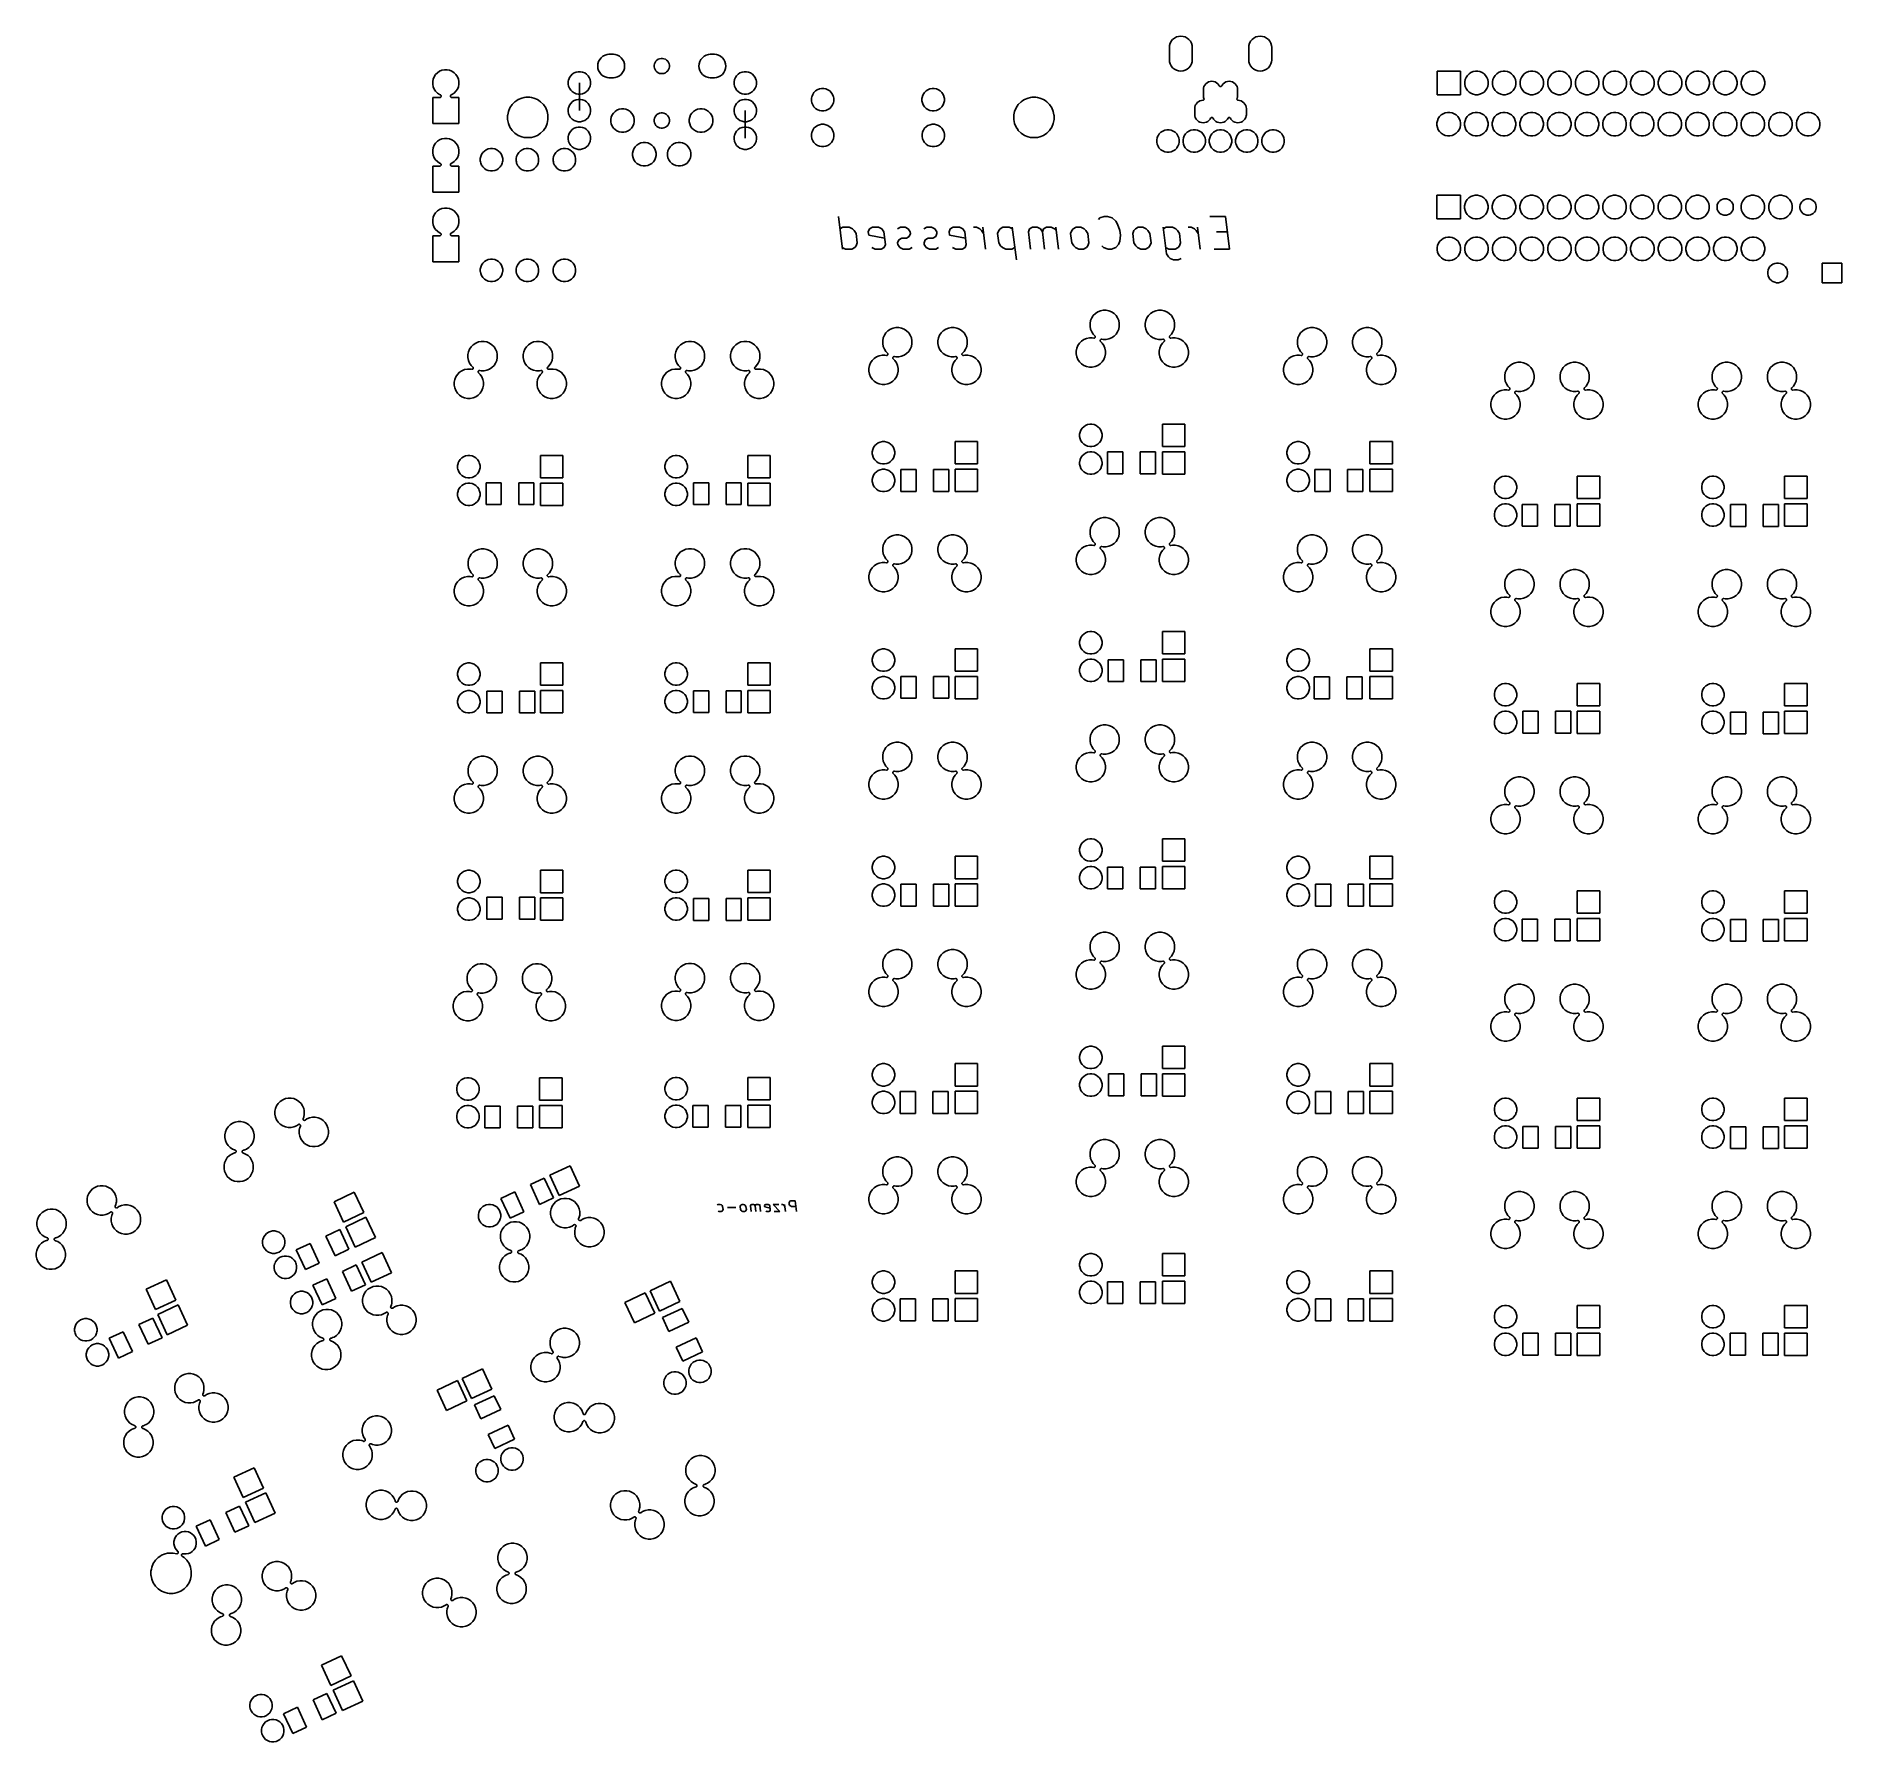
# Model space of a CAD drawing. Extents: x 29 to 195, y -187 to -31.
import ezdxf

# ---------------------------------------------------------------- set-up
doc = ezdxf.new("R2010")
doc.units = 0
doc.header["$MEASUREMENT"] = 0
doc.layers.add('BLACK', color=7, linetype='CONTINUOUS')

msp = doc.modelspace()

# ---------------------------------------------------------------- linework, layer by layer
at = {"layer": 'BLACK', "linetype": 'CONTINUOUS'}
for p, q in [((132.941, -31.6322), (132.956, -31.4773)), ((132.956, -31.4773), (133.017, -31.2786)), ((133.017, -31.2786), (133.066, -31.1871)), ((133.066, -31.1871), (133.114, -31.0955)), ((133.114, -31.0955), (133.246, -30.935)), ((133.246, -30.935), (133.407, -30.8033)), ((133.407, -30.8033), (133.59, -30.7054)), ((133.59, -30.7054), (133.789, -30.6451)), ((133.789, -30.6451), (133.995, -30.6248)), ((133.995, -30.6248), (134.202, -30.6451)), ((134.202, -30.6451), (134.4, -30.7054)), ((134.4, -30.7054), (134.584, -30.8033)), ((134.584, -30.8033), (134.744, -30.935)), ((134.744, -30.935), (134.876, -31.0955)), ((134.876, -31.0955), (134.974, -31.2786)), ((134.974, -31.2786), (135.034, -31.4773)), ((135.034, -31.4773), (135.049, -31.6322)), ((140.236, -31.6322), (140.251, -31.4773)), ((140.251, -31.4773), (140.311, -31.2786)), ((140.311, -31.2786), (140.36, -31.1871)), ((140.36, -31.1871), (140.409, -31.0955)), ((140.409, -31.0955), (140.541, -30.935)), ((140.541, -30.935), (140.702, -30.8033)), ((140.702, -30.8033), (140.885, -30.7054)), ((140.885, -30.7054), (141.083, -30.6451)), ((141.083, -30.6451), (141.29, -30.6248)), ((141.29, -30.6248), (141.497, -30.6451)), ((141.497, -30.6451), (141.695, -30.7054)), ((141.695, -30.7054), (141.879, -30.8033)), ((141.879, -30.8033), (142.039, -30.935)), ((142.039, -30.935), (142.171, -31.0955)), ((142.171, -31.0955), (142.269, -31.2786)), ((142.269, -31.2786), (142.329, -31.4773)), ((142.329, -31.4773), (142.344, -31.6322)), ((80.4239, -33.3756), (80.4447, -33.164)), ((80.4447, -33.164), (80.5064, -32.9605)), ((80.5064, -32.9605), (80.6067, -32.773)), ((80.6067, -32.773), (80.7416, -32.6086)), ((80.7416, -32.6086), (80.906, -32.4737)), ((80.906, -32.4737), (81.0935, -32.3734)), ((81.0935, -32.3734), (81.297, -32.3117)), ((81.297, -32.3117), (81.4556, -32.2961)), ((81.4556, -32.2961), (81.8664, -32.2961)), ((81.8664, -32.2961), (82.025, -32.3117)), ((82.025, -32.3117), (82.2285, -32.3734)), ((82.2285, -32.3734), (82.416, -32.4737)), ((82.416, -32.4737), (82.5804, -32.6086)), ((82.5804, -32.6086), (82.7153, -32.773)), ((82.7153, -32.773), (82.8156, -32.9605)), ((82.8156, -32.9605), (82.8773, -33.164)), ((82.8773, -33.164), (82.8981, -33.3756)), ((85.6107, -33.3068), (85.6375, -33.1719)), ((85.6375, -33.1719), (85.6902, -33.0447)), ((85.6902, -33.0447), (85.7666, -32.9303)), ((85.7666, -32.9303), (85.8639, -32.833)), ((85.8639, -32.833), (85.9783, -32.7566)), ((85.9783, -32.7566), (86.1055, -32.7039)), ((86.1055, -32.7039), (86.2404, -32.6771)), ((86.2404, -32.6771), (86.378, -32.6771)), ((86.378, -32.6771), (86.5129, -32.7039)), ((86.5129, -32.7039), (86.6401, -32.7566)), ((86.6401, -32.7566), (86.7545, -32.833)), ((86.7545, -32.833), (86.8518, -32.9303)), ((86.8518, -32.9303), (86.9282, -33.0447)), ((86.9282, -33.0447), (86.9809, -33.1719)), ((86.9809, -33.1719), (87.0077, -33.3068)), ((89.7203, -33.3756), (89.7411, -33.164)), ((89.7411, -33.164), (89.8028, -32.9605)), ((89.8028, -32.9605), (89.9031, -32.773)), ((89.9031, -32.773), (90.038, -32.6086)), ((90.038, -32.6086), (90.2024, -32.4737)), ((90.2024, -32.4737), (90.3899, -32.3734)), ((90.3899, -32.3734), (90.5934, -32.3117)), ((90.5934, -32.3117), (90.752, -32.2961)), ((90.752, -32.2961), (91.1628, -32.2961)), ((91.1628, -32.2961), (91.3214, -32.3117)), ((91.3214, -32.3117), (91.5249, -32.3734)), ((91.5249, -32.3734), (91.7124, -32.4737)), ((91.7124, -32.4737), (91.8768, -32.6086)), ((91.8768, -32.6086), (92.0117, -32.773)), ((92.0117, -32.773), (92.112, -32.9605)), ((92.112, -32.9605), (92.1737, -33.164)), ((92.1737, -33.164), (92.1945, -33.3756)), ((132.941, -32.8279), (132.941, -31.6322)), ((132.956, -32.9828), (132.941, -32.8279)), ((133.017, -33.1815), (132.956, -32.9828)), ((135.034, -32.9828), (134.974, -33.1815)), ((135.049, -32.8279), (135.034, -32.9828)), ((135.049, -31.6322), (135.049, -32.8279)), ((140.236, -32.8279), (140.236, -31.6322)), ((140.251, -32.9828), (140.236, -32.8279)), ((140.311, -33.1815), (140.251, -32.9828)), ((142.329, -32.9828), (142.269, -33.1815)), ((142.344, -32.8279), (142.329, -32.9828)), ((142.344, -31.6322), (142.344, -32.8279)), ((65.2618, -34.8065), (65.308, -34.574)), ((65.2618, -35.0435), (65.2618, -34.8065)), ((65.308, -34.574), (65.3987, -34.3551)), ((65.3987, -34.3551), (65.5304, -34.158)), ((65.5304, -34.158), (65.698, -33.9904)), ((65.698, -33.9904), (65.8951, -33.8587)), ((65.8951, -33.8587), (66.114, -33.768)), ((66.114, -33.768), (66.3465, -33.7218)), ((66.3465, -33.7218), (66.5835, -33.7218)), ((66.5835, -33.7218), (66.816, -33.768)), ((66.816, -33.768), (67.0349, -33.8587)), ((67.0349, -33.8587), (67.232, -33.9904)), ((67.232, -33.9904), (67.3996, -34.158)), ((67.3996, -34.158), (67.5313, -34.3551)), ((67.5313, -34.3551), (67.622, -34.574)), ((67.622, -34.574), (67.6682, -34.8065)), ((67.6682, -34.8065), (67.6682, -35.0435)), ((77.7113, -34.8237), (77.7508, -34.6249)), ((77.7113, -35.0263), (77.7113, -34.8237)), ((77.7508, -34.6249), (77.757, -34.6101)), ((77.757, -34.6101), (77.8284, -34.4377)), ((77.8284, -34.4377), (77.941, -34.2692)), ((77.941, -34.2692), (78.0842, -34.126)), ((77.941, -34.2692), (77.941, -34.2692)), ((78.0842, -34.126), (78.0865, -34.1244)), ((78.0865, -34.1244), (78.2527, -34.0134)), ((78.2527, -34.0134), (78.4399, -33.9358)), ((78.4399, -33.9358), (78.6387, -33.8963)), ((78.4399, -33.9358), (78.4399, -33.9358)), ((78.4399, -33.9358), (78.4399, -33.9358)), ((78.6387, -33.8963), (78.8413, -33.8963)), ((78.8413, -33.8963), (79.0401, -33.9358)), ((79.0401, -33.9358), (79.0401, -33.9358)), ((79.0401, -33.9358), (79.0401, -33.9358)), ((79.0401, -33.9358), (79.2273, -34.0134)), ((79.2273, -34.0134), (79.3935, -34.1244)), ((79.3935, -34.1244), (79.3958, -34.126)), ((79.3958, -34.126), (79.539, -34.2692)), ((79.539, -34.2692), (79.539, -34.2692)), ((79.539, -34.2692), (79.6516, -34.4377)), ((79.6516, -34.4377), (79.723, -34.6101)), ((79.723, -34.6101), (79.7292, -34.6249)), ((79.7292, -34.6249), (79.7687, -34.8237)), ((79.7687, -34.8237), (79.7687, -35.0263)), ((80.4447, -33.5872), (80.4239, -33.3756)), ((80.5064, -33.7907), (80.4447, -33.5872)), ((80.6067, -33.9782), (80.5064, -33.7907)), ((80.7416, -34.1426), (80.6067, -33.9782)), ((80.906, -34.2775), (80.7416, -34.1426)), ((81.0935, -34.3778), (80.906, -34.2775)), ((81.297, -34.4395), (81.0935, -34.3778)), ((81.4556, -34.4551), (81.297, -34.4395)), ((81.8664, -34.4551), (81.4556, -34.4551)), ((82.025, -34.4395), (81.8664, -34.4551)), ((82.2285, -34.3778), (82.025, -34.4395)), ((82.416, -34.2775), (82.2285, -34.3778)), ((82.5804, -34.1426), (82.416, -34.2775)), ((82.7153, -33.9782), (82.5804, -34.1426)), ((82.8156, -33.7907), (82.7153, -33.9782)), ((82.8773, -33.5872), (82.8156, -33.7907)), ((82.8981, -33.3756), (82.8773, -33.5872)), ((85.6107, -33.4444), (85.6107, -33.3068)), ((85.6375, -33.5793), (85.6107, -33.4444)), ((85.6902, -33.7065), (85.6375, -33.5793)), ((85.7666, -33.8209), (85.6902, -33.7065)), ((85.8639, -33.9182), (85.7666, -33.8209)), ((85.9783, -33.9946), (85.8639, -33.9182)), ((86.1055, -34.0473), (85.9783, -33.9946)), ((86.2404, -34.0741), (86.1055, -34.0473)), ((86.378, -34.0741), (86.2404, -34.0741)), ((86.5129, -34.0473), (86.378, -34.0741)), ((86.6401, -33.9946), (86.5129, -34.0473)), ((86.7545, -33.9182), (86.6401, -33.9946)), ((86.8518, -33.8209), (86.7545, -33.9182)), ((86.9282, -33.7065), (86.8518, -33.8209)), ((86.9809, -33.5793), (86.9282, -33.7065)), ((87.0077, -33.4444), (86.9809, -33.5793)), ((87.0077, -33.3068), (87.0077, -33.4444)), ((89.7411, -33.5872), (89.7203, -33.3756)), ((89.8028, -33.7907), (89.7411, -33.5872)), ((89.9031, -33.9782), (89.8028, -33.7907)), ((90.038, -34.1426), (89.9031, -33.9782)), ((90.2024, -34.2775), (90.038, -34.1426)), ((90.3899, -34.3778), (90.2024, -34.2775)), ((90.5934, -34.4395), (90.3899, -34.3778)), ((90.752, -34.4551), (90.5934, -34.4395)), ((91.1628, -34.4551), (90.752, -34.4551)), ((91.3214, -34.4395), (91.1628, -34.4551)), ((91.5249, -34.3778), (91.3214, -34.4395)), ((91.7124, -34.2775), (91.5249, -34.3778)), ((91.8768, -34.1426), (91.7124, -34.2775)), ((92.0117, -33.9782), (91.8768, -34.1426)), ((92.112, -33.7907), (92.0117, -33.9782)), ((92.1737, -33.5872), (92.112, -33.7907)), ((92.1945, -33.3756), (92.1737, -33.5872)), ((92.9513, -34.8237), (92.9908, -34.6249)), ((92.9513, -35.0263), (92.9513, -34.8237)), ((92.9908, -34.6249), (92.997, -34.6101)), ((92.997, -34.6101), (93.0684, -34.4377)), ((93.0684, -34.4377), (93.181, -34.2692)), ((93.181, -34.2692), (93.3242, -34.126)), ((93.181, -34.2692), (93.181, -34.2692)), ((93.3242, -34.126), (93.3265, -34.1244)), ((93.3265, -34.1244), (93.4927, -34.0134)), ((93.4927, -34.0134), (93.6799, -33.9358)), ((93.6799, -33.9358), (93.8787, -33.8963)), ((93.6799, -33.9358), (93.6799, -33.9358)), ((93.6799, -33.9358), (93.6799, -33.9358)), ((93.8787, -33.8963), (94.0813, -33.8963)), ((94.0813, -33.8963), (94.2801, -33.9358)), ((94.2801, -33.9358), (94.2801, -33.9358)), ((94.2801, -33.9358), (94.2801, -33.9358)), ((94.2801, -33.9358), (94.4673, -34.0134)), ((94.4673, -34.0134), (94.6335, -34.1244)), ((94.6335, -34.1244), (94.6358, -34.126)), ((94.6358, -34.126), (94.779, -34.2692)), ((94.779, -34.2692), (94.779, -34.2692)), ((94.779, -34.2692), (94.8916, -34.4377)), ((94.8916, -34.4377), (94.963, -34.6101)), ((94.963, -34.6101), (94.9692, -34.6249)), ((94.9692, -34.6249), (95.0087, -34.8237)), ((95.0087, -34.8237), (95.0087, -35.0263)), ((133.114, -33.3646), (133.017, -33.1815)), ((133.246, -33.5251), (133.114, -33.3646)), ((133.407, -33.6569), (133.246, -33.5251)), ((133.59, -33.7547), (133.407, -33.6569)), ((133.789, -33.815), (133.59, -33.7547)), ((133.995, -33.8354), (133.789, -33.815)), ((134.202, -33.815), (133.995, -33.8354)), ((134.4, -33.7547), (134.202, -33.815)), ((134.584, -33.6569), (134.4, -33.7547)), ((134.744, -33.5251), (134.584, -33.6569)), ((134.876, -33.3646), (134.744, -33.5251)), ((134.974, -33.1815), (134.876, -33.3646)), ((136.41, -34.9051), (136.545, -34.8332)), ((136.545, -34.8332), (136.691, -34.7889)), ((136.691, -34.7889), (136.843, -34.7739)), ((136.843, -34.7739), (136.994, -34.7889)), ((136.994, -34.7889), (137.14, -34.8332)), ((137.14, -34.8332), (137.275, -34.9051)), ((138.01, -34.9051), (138.145, -34.8332)), ((138.145, -34.8332), (138.291, -34.7889)), ((138.291, -34.7889), (138.443, -34.7739)), ((138.443, -34.7739), (138.595, -34.7889)), ((138.595, -34.7889), (138.741, -34.8332)), ((138.741, -34.8332), (138.875, -34.9051)), ((140.409, -33.3646), (140.311, -33.1815)), ((140.541, -33.5251), (140.409, -33.3646)), ((140.702, -33.6569), (140.541, -33.5251)), ((140.885, -33.7547), (140.702, -33.6569)), ((141.083, -33.815), (140.885, -33.7547)), ((141.29, -33.8354), (141.083, -33.815)), ((141.497, -33.815), (141.29, -33.8354)), ((141.695, -33.7547), (141.497, -33.815)), ((141.879, -33.6569), (141.695, -33.7547)), ((142.039, -33.5251), (141.879, -33.6569)), ((142.171, -33.3646), (142.039, -33.5251)), ((142.269, -33.1815), (142.171, -33.3646)), ((157.543, -36.0045), (157.543, -33.8455)), ((157.543, -33.8455), (159.702, -33.8455)), ((159.702, -33.8455), (159.702, -36.0045)), ((160.083, -34.8187), (160.125, -34.6101)), ((160.083, -35.0313), (160.083, -34.8187)), ((160.125, -34.6101), (160.206, -34.4137)), ((160.206, -34.4137), (160.325, -34.2369)), ((160.325, -34.2369), (160.475, -34.0865)), ((160.475, -34.0865), (160.652, -33.9684)), ((160.652, -33.9684), (160.848, -33.887)), ((160.848, -33.887), (161.057, -33.8455)), ((161.057, -33.8455), (161.269, -33.8455)), ((161.269, -33.8455), (161.478, -33.887)), ((161.478, -33.887), (161.674, -33.9684)), ((161.674, -33.9684), (161.851, -34.0865)), ((161.851, -34.0865), (162.001, -34.2369)), ((162.001, -34.2369), (162.12, -34.4137)), ((162.12, -34.4137), (162.201, -34.6101)), ((162.201, -34.6101), (162.243, -34.8187)), ((162.243, -34.8187), (162.243, -35.0313)), ((162.623, -34.8187), (162.665, -34.6101)), ((162.623, -35.0313), (162.623, -34.8187)), ((162.665, -34.6101), (162.746, -34.4137)), ((162.746, -34.4137), (162.864, -34.2369)), ((162.864, -34.2369), (163.015, -34.0865)), ((163.015, -34.0865), (163.192, -33.9684)), ((163.192, -33.9684), (163.388, -33.887)), ((163.388, -33.887), (163.597, -33.8455)), ((163.597, -33.8455), (163.809, -33.8455)), ((163.809, -33.8455), (164.018, -33.887)), ((164.018, -33.887), (164.214, -33.9684)), ((164.214, -33.9684), (164.391, -34.0865)), ((164.391, -34.0865), (164.541, -34.2369)), ((164.541, -34.2369), (164.66, -34.4137)), ((164.66, -34.4137), (164.741, -34.6101)), ((164.741, -34.6101), (164.782, -34.8187)), ((164.782, -34.8187), (164.782, -35.0313)), ((165.163, -34.8187), (165.205, -34.6101)), ((165.163, -35.0313), (165.163, -34.8187)), ((165.205, -34.6101), (165.286, -34.4137)), ((165.286, -34.4137), (165.404, -34.2369)), ((165.404, -34.2369), (165.555, -34.0865)), ((165.555, -34.0865), (165.732, -33.9684)), ((165.732, -33.9684), (165.928, -33.887)), ((165.928, -33.887), (166.137, -33.8455)), ((166.137, -33.8455), (166.349, -33.8455)), ((166.349, -33.8455), (166.558, -33.887)), ((166.558, -33.887), (166.754, -33.9684)), ((166.754, -33.9684), (166.931, -34.0865)), ((166.931, -34.0865), (167.082, -34.2369)), ((167.082, -34.2369), (167.2, -34.4137)), ((167.2, -34.4137), (167.281, -34.6101)), ((167.281, -34.6101), (167.322, -34.8187)), ((167.322, -34.8187), (167.322, -35.0313)), ((167.703, -34.8187), (167.745, -34.6101)), ((167.703, -35.0313), (167.703, -34.8187)), ((167.745, -34.6101), (167.826, -34.4137)), ((167.826, -34.4137), (167.945, -34.2369)), ((167.945, -34.2369), (168.095, -34.0865)), ((168.095, -34.0865), (168.272, -33.9684)), ((168.272, -33.9684), (168.468, -33.887)), ((168.468, -33.887), (168.677, -33.8455)), ((168.677, -33.8455), (168.889, -33.8455)), ((168.889, -33.8455), (169.098, -33.887)), ((169.098, -33.887), (169.294, -33.9684)), ((169.294, -33.9684), (169.471, -34.0865)), ((169.471, -34.0865), (169.621, -34.2369)), ((169.621, -34.2369), (169.74, -34.4137)), ((169.74, -34.4137), (169.821, -34.6101)), ((169.821, -34.6101), (169.862, -34.8187)), ((169.862, -34.8187), (169.862, -35.0313)), ((170.243, -34.8187), (170.285, -34.6101)), ((170.243, -35.0313), (170.243, -34.8187)), ((170.285, -34.6101), (170.366, -34.4137)), ((170.366, -34.4137), (170.484, -34.2369)), ((170.484, -34.2369), (170.635, -34.0865)), ((170.635, -34.0865), (170.812, -33.9684)), ((170.812, -33.9684), (171.008, -33.887)), ((171.008, -33.887), (171.217, -33.8455)), ((171.217, -33.8455), (171.429, -33.8455)), ((171.429, -33.8455), (171.638, -33.887)), ((171.638, -33.887), (171.834, -33.9684)), ((171.834, -33.9684), (172.011, -34.0865)), ((172.011, -34.0865), (172.161, -34.2369)), ((172.161, -34.2369), (172.28, -34.4137)), ((172.28, -34.4137), (172.361, -34.6101)), ((172.361, -34.6101), (172.403, -34.8187)), ((172.403, -34.8187), (172.403, -35.0313)), ((172.784, -34.8187), (172.825, -34.6101)), ((172.784, -35.0313), (172.784, -34.8187)), ((172.825, -34.6101), (172.906, -34.4137)), ((172.906, -34.4137), (173.024, -34.2369)), ((173.024, -34.2369), (173.175, -34.0865)), ((173.175, -34.0865), (173.352, -33.9684)), ((173.352, -33.9684), (173.548, -33.887)), ((173.548, -33.887), (173.757, -33.8455)), ((173.757, -33.8455), (173.969, -33.8455)), ((173.969, -33.8455), (174.178, -33.887)), ((174.178, -33.887), (174.374, -33.9684)), ((174.374, -33.9684), (174.551, -34.0865)), ((174.551, -34.0865), (174.701, -34.2369)), ((174.701, -34.2369), (174.82, -34.4137)), ((174.82, -34.4137), (174.901, -34.6101)), ((174.901, -34.6101), (174.942, -34.8187)), ((174.942, -34.8187), (174.942, -35.0313)), ((175.323, -34.8187), (175.365, -34.6101)), ((175.323, -35.0313), (175.323, -34.8187)), ((175.365, -34.6101), (175.446, -34.4137)), ((175.446, -34.4137), (175.564, -34.2369)), ((175.564, -34.2369), (175.715, -34.0865)), ((175.715, -34.0865), (175.892, -33.9684)), ((175.892, -33.9684), (176.088, -33.887)), ((176.088, -33.887), (176.297, -33.8455)), ((176.297, -33.8455), (176.509, -33.8455)), ((176.509, -33.8455), (176.718, -33.887)), ((176.718, -33.887), (176.914, -33.9684)), ((176.914, -33.9684), (177.091, -34.0865)), ((177.091, -34.0865), (177.242, -34.2369)), ((177.242, -34.2369), (177.36, -34.4137)), ((177.36, -34.4137), (177.441, -34.6101)), ((177.441, -34.6101), (177.482, -34.8187)), ((177.482, -34.8187), (177.482, -35.0313)), ((177.863, -34.8187), (177.905, -34.6101)), ((177.863, -35.0313), (177.863, -34.8187)), ((177.905, -34.6101), (177.986, -34.4137)), ((177.986, -34.4137), (178.105, -34.2369)), ((178.105, -34.2369), (178.255, -34.0865)), ((178.255, -34.0865), (178.432, -33.9684)), ((178.432, -33.9684), (178.628, -33.887)), ((178.628, -33.887), (178.837, -33.8455)), ((178.837, -33.8455), (179.049, -33.8455)), ((179.049, -33.8455), (179.258, -33.887)), ((179.258, -33.887), (179.454, -33.9684)), ((179.454, -33.9684), (179.631, -34.0865)), ((179.631, -34.0865), (179.781, -34.2369)), ((179.781, -34.2369), (179.9, -34.4137)), ((179.9, -34.4137), (179.981, -34.6101)), ((179.981, -34.6101), (180.022, -34.8187)), ((180.022, -34.8187), (180.022, -35.0313)), ((180.403, -34.8187), (180.445, -34.6101)), ((180.403, -35.0313), (180.403, -34.8187)), ((180.445, -34.6101), (180.526, -34.4137)), ((180.526, -34.4137), (180.644, -34.2369)), ((180.644, -34.2369), (180.795, -34.0865)), ((180.795, -34.0865), (180.972, -33.9684)), ((180.972, -33.9684), (181.168, -33.887)), ((181.168, -33.887), (181.377, -33.8455)), ((181.377, -33.8455), (181.589, -33.8455)), ((181.589, -33.8455), (181.798, -33.887)), ((181.798, -33.887), (181.994, -33.9684)), ((181.994, -33.9684), (182.171, -34.0865)), ((182.171, -34.0865), (182.321, -34.2369)), ((182.321, -34.2369), (182.44, -34.4137)), ((182.44, -34.4137), (182.521, -34.6101)), ((182.521, -34.6101), (182.562, -34.8187)), ((182.562, -34.8187), (182.562, -35.0313)), ((182.944, -34.8187), (182.985, -34.6101)), ((182.944, -35.0313), (182.944, -34.8187)), ((182.985, -34.6101), (183.066, -34.4137)), ((183.066, -34.4137), (183.184, -34.2369)), ((183.184, -34.2369), (183.335, -34.0865)), ((183.335, -34.0865), (183.512, -33.9684)), ((183.512, -33.9684), (183.708, -33.887)), ((183.708, -33.887), (183.917, -33.8455)), ((183.917, -33.8455), (184.129, -33.8455)), ((184.129, -33.8455), (184.338, -33.887)), ((184.338, -33.887), (184.534, -33.9684)), ((184.534, -33.9684), (184.711, -34.0865)), ((184.711, -34.0865), (184.861, -34.2369)), ((184.861, -34.2369), (184.98, -34.4137)), ((184.98, -34.4137), (185.061, -34.6101)), ((185.061, -34.6101), (185.102, -34.8187)), ((185.102, -34.8187), (185.102, -35.0313)), ((185.483, -34.8187), (185.525, -34.6101)), ((185.483, -35.0313), (185.483, -34.8187)), ((185.525, -34.6101), (185.606, -34.4137)), ((185.606, -34.4137), (185.724, -34.2369)), ((185.724, -34.2369), (185.875, -34.0865)), ((185.875, -34.0865), (186.052, -33.9684)), ((186.052, -33.9684), (186.248, -33.887)), ((186.248, -33.887), (186.457, -33.8455)), ((186.457, -33.8455), (186.669, -33.8455)), ((186.669, -33.8455), (186.878, -33.887)), ((186.878, -33.887), (187.074, -33.9684)), ((187.074, -33.9684), (187.251, -34.0865)), ((187.251, -34.0865), (187.401, -34.2369)), ((187.401, -34.2369), (187.52, -34.4137)), ((187.52, -34.4137), (187.601, -34.6101)), ((187.601, -34.6101), (187.642, -34.8187)), ((187.642, -34.8187), (187.642, -35.0313)), ((65.308, -35.276), (65.2618, -35.0435)), ((65.2618, -38.6682), (65.2618, -36.2618)), ((65.2618, -36.2618), (65.9198, -36.2618)), ((65.3987, -35.4949), (65.308, -35.276)), ((65.5304, -35.692), (65.3987, -35.4949)), ((65.698, -35.8596), (65.5304, -35.692)), ((65.8951, -35.9913), (65.698, -35.8596)), ((65.9676, -36.0213), (65.8951, -35.9913)), ((65.9198, -36.2618), (65.9442, -36.2594)), ((65.9442, -36.2594), (65.9676, -36.2523)), ((65.9892, -36.0329), (65.9676, -36.0213)), ((65.9676, -36.2523), (65.9892, -36.2407)), ((66.0082, -36.0484), (65.9892, -36.0329)), ((65.9892, -36.2407), (66.0082, -36.2252)), ((66.0237, -36.0674), (66.0082, -36.0484)), ((66.0082, -36.2252), (66.0237, -36.2062)), ((66.0353, -36.089), (66.0237, -36.0674)), ((66.0237, -36.2062), (66.0353, -36.1846)), ((66.0424, -36.1124), (66.0353, -36.089)), ((66.0353, -36.1846), (66.0424, -36.1612)), ((66.0448, -36.1368), (66.0424, -36.1124)), ((66.0424, -36.1612), (66.0448, -36.1368)), ((66.8876, -36.1124), (66.8852, -36.1368)), ((66.8852, -36.1368), (66.8876, -36.1612)), ((66.8947, -36.089), (66.8876, -36.1124)), ((66.8876, -36.1612), (66.8947, -36.1846)), ((66.9063, -36.0674), (66.8947, -36.089)), ((66.8947, -36.1846), (66.9063, -36.2062)), ((66.9218, -36.0484), (66.9063, -36.0674)), ((66.9063, -36.2062), (66.9218, -36.2252)), ((66.9408, -36.0329), (66.9218, -36.0484)), ((66.9218, -36.2252), (66.9408, -36.2407)), ((66.9624, -36.0213), (66.9408, -36.0329)), ((66.9408, -36.2407), (66.9624, -36.2523)), ((67.0349, -35.9913), (66.9624, -36.0213)), ((66.9624, -36.2523), (66.9858, -36.2594)), ((66.9858, -36.2594), (67.0102, -36.2618)), ((67.0102, -36.2618), (67.6682, -36.2618)), ((67.232, -35.8596), (67.0349, -35.9913)), ((67.3996, -35.692), (67.232, -35.8596)), ((67.5313, -35.4949), (67.3996, -35.692)), ((67.622, -35.276), (67.5313, -35.4949)), ((67.6682, -35.0435), (67.622, -35.276)), ((67.6682, -36.2618), (67.6682, -38.6682)), ((72.979, -36.5534), (73.1222, -36.4577)), ((73.1222, -36.4577), (73.4594, -36.318)), ((73.4594, -36.318), (73.6743, -36.2753)), ((73.6743, -36.2753), (73.8175, -36.2468)), ((73.8175, -36.2468), (74.1825, -36.2468)), ((74.1825, -36.2468), (74.3257, -36.2753)), ((74.3257, -36.2753), (74.5406, -36.318)), ((74.5406, -36.318), (74.8778, -36.4577)), ((74.8778, -36.4577), (75.021, -36.5534)), ((77.7147, -35.0435), (77.7113, -35.0263)), ((77.7508, -35.2251), (77.7147, -35.0435)), ((77.8284, -35.4123), (77.7508, -35.2251)), ((77.8966, -35.5143), (77.8284, -35.4123)), ((77.941, -35.5808), (77.8966, -35.5143)), ((78.0842, -35.724), (77.941, -35.5808)), ((78.2527, -35.8366), (78.0842, -35.724)), ((78.0842, -35.724), (78.0842, -35.724)), ((78.4399, -35.9142), (78.2527, -35.8366)), ((78.2527, -36.5534), (78.4399, -36.4758)), ((78.6387, -35.9537), (78.4399, -35.9142)), ((78.4399, -35.9142), (78.4399, -35.9142)), ((78.4399, -35.9142), (78.4399, -35.9142)), ((78.4399, -36.4758), (78.6387, -36.4363)), ((78.4399, -36.4758), (78.4399, -36.4758)), ((78.4399, -36.4758), (78.4399, -36.4758)), ((78.8413, -35.9537), (78.6387, -35.9537)), ((78.6387, -36.4363), (78.8413, -36.4363)), ((78.74, -37.465), (78.74, -34.925)), ((79.0401, -35.9142), (78.8413, -35.9537)), ((78.8413, -36.4363), (79.0401, -36.4758)), ((79.2273, -35.8366), (79.0401, -35.9142)), ((79.0401, -35.9142), (79.0401, -35.9142)), ((79.0401, -35.9142), (79.0401, -35.9142)), ((79.0401, -36.4758), (79.0401, -36.4758)), ((79.0401, -36.4758), (79.0401, -36.4758)), ((79.0401, -36.4758), (79.2273, -36.5534)), ((79.3958, -35.724), (79.2273, -35.8366)), ((79.539, -35.5808), (79.3958, -35.724)), ((79.3958, -35.724), (79.3958, -35.724)), ((79.5834, -35.5143), (79.539, -35.5808)), ((79.6516, -35.4123), (79.5834, -35.5143)), ((79.7292, -35.2251), (79.6516, -35.4123)), ((79.7653, -35.0435), (79.7292, -35.2251)), ((79.7687, -35.0263), (79.7653, -35.0435)), ((92.9547, -35.0435), (92.9513, -35.0263)), ((92.9908, -35.2251), (92.9547, -35.0435)), ((93.0684, -35.4123), (92.9908, -35.2251)), ((93.1366, -35.5143), (93.0684, -35.4123)), ((93.181, -35.5808), (93.1366, -35.5143)), ((93.3242, -35.724), (93.181, -35.5808)), ((93.4927, -35.8366), (93.3242, -35.724)), ((93.3242, -35.724), (93.3242, -35.724)), ((93.6799, -35.9142), (93.4927, -35.8366)), ((93.4927, -36.5534), (93.6799, -36.4758)), ((93.8787, -35.9537), (93.6799, -35.9142)), ((93.6799, -35.9142), (93.6799, -35.9142)), ((93.6799, -35.9142), (93.6799, -35.9142)), ((93.6799, -36.4758), (93.8787, -36.4363)), ((93.6799, -36.4758), (93.6799, -36.4758)), ((93.6799, -36.4758), (93.6799, -36.4758)), ((94.0813, -35.9537), (93.8787, -35.9537)), ((93.8787, -36.4363), (94.0813, -36.4363)), ((94.2801, -35.9142), (94.0813, -35.9537)), ((94.0813, -36.4363), (94.2801, -36.4758)), ((94.4673, -35.8366), (94.2801, -35.9142)), ((94.2801, -35.9142), (94.2801, -35.9142)), ((94.2801, -35.9142), (94.2801, -35.9142)), ((94.2801, -36.4758), (94.2801, -36.4758)), ((94.2801, -36.4758), (94.2801, -36.4758)), ((94.2801, -36.4758), (94.4673, -36.5534)), ((94.6358, -35.724), (94.4673, -35.8366)), ((94.779, -35.5808), (94.6358, -35.724)), ((94.6358, -35.724), (94.6358, -35.724)), ((94.8234, -35.5143), (94.779, -35.5808)), ((94.8916, -35.4123), (94.8234, -35.5143)), ((94.9692, -35.2251), (94.8916, -35.4123)), ((95.0053, -35.0435), (94.9692, -35.2251)), ((95.0087, -35.0263), (95.0053, -35.0435)), ((100.056, -36.3637), (100.096, -36.1649)), ((100.056, -36.5663), (100.056, -36.3637)), ((100.096, -36.1649), (100.111, -36.1282)), ((100.111, -36.1282), (100.173, -35.9777)), ((100.173, -35.9777), (100.286, -35.8092)), ((100.286, -35.8092), (100.429, -35.666)), ((100.286, -35.8092), (100.286, -35.8092)), ((100.429, -35.666), (100.598, -35.5534)), ((100.598, -35.5534), (100.785, -35.4758)), ((100.598, -35.5534), (100.598, -35.5534)), ((100.785, -35.4758), (100.984, -35.4363)), ((100.785, -35.4758), (100.785, -35.4758)), ((100.785, -35.4758), (100.785, -35.4758)), ((100.984, -35.4363), (101.186, -35.4363)), ((101.186, -35.4363), (101.385, -35.4758)), ((101.385, -35.4758), (101.385, -35.4758)), ((101.385, -35.4758), (101.385, -35.4758)), ((101.385, -35.4758), (101.572, -35.5534)), ((101.572, -35.5534), (101.572, -35.5534)), ((101.572, -35.5534), (101.741, -35.666)), ((101.741, -35.666), (101.884, -35.8092)), ((101.884, -35.8092), (101.884, -35.8092)), ((101.884, -35.8092), (101.997, -35.9777)), ((101.997, -35.9777), (102.059, -36.1282)), ((102.059, -36.1282), (102.074, -36.1649)), ((102.074, -36.1649), (102.114, -36.3637)), ((102.114, -36.3637), (102.114, -36.5663)), ((110.216, -36.3637), (110.256, -36.1649)), ((110.216, -36.5663), (110.216, -36.3637)), ((110.256, -36.1649), (110.271, -36.1282)), ((110.271, -36.1282), (110.333, -35.9777)), ((110.333, -35.9777), (110.446, -35.8092)), ((110.446, -35.8092), (110.589, -35.666)), ((110.446, -35.8092), (110.446, -35.8092)), ((110.589, -35.666), (110.758, -35.5534)), ((110.758, -35.5534), (110.945, -35.4758)), ((110.758, -35.5534), (110.758, -35.5534)), ((110.945, -35.4758), (111.144, -35.4363)), ((110.945, -35.4758), (110.945, -35.4758)), ((110.945, -35.4758), (110.945, -35.4758)), ((111.144, -35.4363), (111.346, -35.4363)), ((111.346, -35.4363), (111.545, -35.4758)), ((111.545, -35.4758), (111.545, -35.4758)), ((111.545, -35.4758), (111.545, -35.4758)), ((111.545, -35.4758), (111.732, -35.5534)), ((111.732, -35.5534), (111.732, -35.5534)), ((111.732, -35.5534), (111.901, -35.666)), ((111.901, -35.666), (112.044, -35.8092)), ((112.044, -35.8092), (112.044, -35.8092)), ((112.044, -35.8092), (112.157, -35.9777)), ((112.157, -35.9777), (112.219, -36.1282)), ((112.219, -36.1282), (112.234, -36.1649)), ((112.234, -36.1649), (112.274, -36.3637)), ((112.274, -36.3637), (112.274, -36.5663)), ((119.479, -36.5534), (119.622, -36.4577)), ((119.622, -36.4577), (119.959, -36.318)), ((119.959, -36.318), (120.174, -36.2753)), ((120.174, -36.2753), (120.317, -36.2468)), ((120.317, -36.2468), (120.683, -36.2468)), ((120.683, -36.2468), (120.826, -36.2753)), ((120.826, -36.2753), (121.041, -36.318)), ((121.041, -36.318), (121.378, -36.4577)), ((121.378, -36.4577), (121.521, -36.5534)), ((136.064, -36.5098), (136.084, -36.4961)), ((136.068, -35.5143), (136.079, -35.4005)), ((136.068, -36.0984), (136.068, -35.5143)), ((136.079, -36.2122), (136.068, -36.0984)), ((136.079, -35.4005), (136.123, -35.2545)), ((136.093, -36.2594), (136.079, -36.2122)), ((136.079, -36.2122), (136.079, -36.2122)), ((136.079, -36.2122), (136.079, -36.2122)), ((136.084, -36.4961), (136.102, -36.4788)), ((136.125, -36.3632), (136.093, -36.2594)), ((136.102, -36.4788), (136.115, -36.4584)), ((136.115, -36.4584), (136.125, -36.4358)), ((136.123, -35.2545), (136.125, -35.2509)), ((136.125, -35.2509), (136.195, -35.1199)), ((136.13, -36.3873), (136.125, -36.3632)), ((136.125, -36.4358), (136.13, -36.4118)), ((136.13, -36.4118), (136.13, -36.3873)), ((136.195, -35.1199), (136.292, -35.0019)), ((136.292, -35.0019), (136.41, -34.9051)), ((137.275, -34.9051), (137.393, -35.0019)), ((137.393, -35.0019), (137.49, -35.1199)), ((137.49, -35.1199), (137.532, -35.1996)), ((137.532, -35.1996), (137.546, -35.22)), ((137.546, -35.22), (137.563, -35.2373)), ((137.563, -35.2373), (137.584, -35.2509)), ((137.584, -35.2509), (137.606, -35.2603)), ((137.606, -35.2603), (137.63, -35.2651)), ((137.63, -35.2651), (137.655, -35.2651)), ((137.655, -35.2651), (137.679, -35.2603)), ((137.679, -35.2603), (137.702, -35.2509)), ((137.702, -35.2509), (137.722, -35.2373)), ((137.722, -35.2373), (137.739, -35.22)), ((137.739, -35.22), (137.753, -35.1996)), ((137.753, -35.1996), (137.795, -35.1199)), ((137.795, -35.1199), (137.892, -35.0019)), ((137.892, -35.0019), (138.01, -34.9051)), ((138.875, -34.9051), (138.993, -35.0019)), ((138.993, -35.0019), (139.09, -35.1199)), ((139.09, -35.1199), (139.162, -35.2545)), ((139.16, -36.3632), (139.156, -36.3873)), ((139.156, -36.3873), (139.156, -36.4118)), ((139.156, -36.4118), (139.16, -36.4358)), ((139.206, -36.2122), (139.16, -36.3632)), ((139.16, -36.4358), (139.17, -36.4584)), ((139.162, -35.2545), (139.206, -35.4005)), ((139.17, -36.4584), (139.183, -36.4788)), ((139.183, -36.4788), (139.201, -36.4961)), ((139.201, -36.4961), (139.221, -36.5098)), ((139.206, -35.4005), (139.217, -35.5143)), ((139.217, -36.0984), (139.206, -36.2122)), ((139.217, -35.5143), (139.217, -36.0984)), ((159.702, -36.0045), (157.543, -36.0045)), ((160.125, -35.2399), (160.083, -35.0313)), ((160.206, -35.4363), (160.125, -35.2399)), ((160.325, -35.6131), (160.206, -35.4363)), ((160.475, -35.7635), (160.325, -35.6131)), ((160.652, -35.8816), (160.475, -35.7635)), ((160.848, -35.963), (160.652, -35.8816)), ((161.057, -36.0045), (160.848, -35.963)), ((161.269, -36.0045), (161.057, -36.0045)), ((161.478, -35.963), (161.269, -36.0045)), ((161.674, -35.8816), (161.478, -35.963)), ((161.851, -35.7635), (161.674, -35.8816)), ((162.001, -35.6131), (161.851, -35.7635)), ((162.12, -35.4363), (162.001, -35.6131)), ((162.201, -35.2399), (162.12, -35.4363)), ((162.243, -35.0313), (162.201, -35.2399)), ((162.665, -35.2399), (162.623, -35.0313)), ((162.746, -35.4363), (162.665, -35.2399)), ((162.864, -35.6131), (162.746, -35.4363)), ((163.015, -35.7635), (162.864, -35.6131)), ((163.192, -35.8816), (163.015, -35.7635)), ((163.388, -35.963), (163.192, -35.8816)), ((163.597, -36.0045), (163.388, -35.963)), ((163.809, -36.0045), (163.597, -36.0045)), ((164.018, -35.963), (163.809, -36.0045)), ((164.214, -35.8816), (164.018, -35.963)), ((164.391, -35.7635), (164.214, -35.8816)), ((164.541, -35.6131), (164.391, -35.7635)), ((164.66, -35.4363), (164.541, -35.6131)), ((164.741, -35.2399), (164.66, -35.4363)), ((164.782, -35.0313), (164.741, -35.2399)), ((165.205, -35.2399), (165.163, -35.0313)), ((165.286, -35.4363), (165.205, -35.2399)), ((165.404, -35.6131), (165.286, -35.4363)), ((165.555, -35.7635), (165.404, -35.6131)), ((165.732, -35.8816), (165.555, -35.7635)), ((165.928, -35.963), (165.732, -35.8816)), ((166.137, -36.0045), (165.928, -35.963)), ((166.349, -36.0045), (166.137, -36.0045)), ((166.558, -35.963), (166.349, -36.0045)), ((166.754, -35.8816), (166.558, -35.963)), ((166.931, -35.7635), (166.754, -35.8816)), ((167.082, -35.6131), (166.931, -35.7635)), ((167.2, -35.4363), (167.082, -35.6131)), ((167.281, -35.2399), (167.2, -35.4363)), ((167.322, -35.0313), (167.281, -35.2399)), ((167.745, -35.2399), (167.703, -35.0313)), ((167.826, -35.4363), (167.745, -35.2399)), ((167.945, -35.6131), (167.826, -35.4363)), ((168.095, -35.7635), (167.945, -35.6131)), ((168.272, -35.8816), (168.095, -35.7635)), ((168.468, -35.963), (168.272, -35.8816)), ((168.677, -36.0045), (168.468, -35.963)), ((168.889, -36.0045), (168.677, -36.0045)), ((169.098, -35.963), (168.889, -36.0045)), ((169.294, -35.8816), (169.098, -35.963)), ((169.471, -35.7635), (169.294, -35.8816)), ((169.621, -35.6131), (169.471, -35.7635)), ((169.74, -35.4363), (169.621, -35.6131)), ((169.821, -35.2399), (169.74, -35.4363)), ((169.862, -35.0313), (169.821, -35.2399)), ((170.285, -35.2399), (170.243, -35.0313)), ((170.366, -35.4363), (170.285, -35.2399)), ((170.484, -35.6131), (170.366, -35.4363)), ((170.635, -35.7635), (170.484, -35.6131)), ((170.812, -35.8816), (170.635, -35.7635)), ((171.008, -35.963), (170.812, -35.8816)), ((171.217, -36.0045), (171.008, -35.963)), ((171.429, -36.0045), (171.217, -36.0045)), ((171.638, -35.963), (171.429, -36.0045)), ((171.834, -35.8816), (171.638, -35.963)), ((172.011, -35.7635), (171.834, -35.8816)), ((172.161, -35.6131), (172.011, -35.7635)), ((172.28, -35.4363), (172.161, -35.6131)), ((172.361, -35.2399), (172.28, -35.4363)), ((172.403, -35.0313), (172.361, -35.2399)), ((172.825, -35.2399), (172.784, -35.0313)), ((172.906, -35.4363), (172.825, -35.2399)), ((173.024, -35.6131), (172.906, -35.4363)), ((173.175, -35.7635), (173.024, -35.6131)), ((173.352, -35.8816), (173.175, -35.7635)), ((173.548, -35.963), (173.352, -35.8816)), ((173.757, -36.0045), (173.548, -35.963)), ((173.969, -36.0045), (173.757, -36.0045)), ((174.178, -35.963), (173.969, -36.0045)), ((174.374, -35.8816), (174.178, -35.963)), ((174.551, -35.7635), (174.374, -35.8816)), ((174.701, -35.6131), (174.551, -35.7635)), ((174.82, -35.4363), (174.701, -35.6131)), ((174.901, -35.2399), (174.82, -35.4363)), ((174.942, -35.0313), (174.901, -35.2399)), ((175.365, -35.2399), (175.323, -35.0313)), ((175.446, -35.4363), (175.365, -35.2399)), ((175.564, -35.6131), (175.446, -35.4363)), ((175.715, -35.7635), (175.564, -35.6131)), ((175.892, -35.8816), (175.715, -35.7635)), ((176.088, -35.963), (175.892, -35.8816)), ((176.297, -36.0045), (176.088, -35.963)), ((176.509, -36.0045), (176.297, -36.0045)), ((176.718, -35.963), (176.509, -36.0045)), ((176.914, -35.8816), (176.718, -35.963)), ((177.091, -35.7635), (176.914, -35.8816)), ((177.242, -35.6131), (177.091, -35.7635)), ((177.36, -35.4363), (177.242, -35.6131)), ((177.441, -35.2399), (177.36, -35.4363)), ((177.482, -35.0313), (177.441, -35.2399)), ((177.905, -35.2399), (177.863, -35.0313)), ((177.986, -35.4363), (177.905, -35.2399)), ((178.105, -35.6131), (177.986, -35.4363)), ((178.255, -35.7635), (178.105, -35.6131)), ((178.432, -35.8816), (178.255, -35.7635)), ((178.628, -35.963), (178.432, -35.8816)), ((178.837, -36.0045), (178.628, -35.963)), ((179.049, -36.0045), (178.837, -36.0045)), ((179.258, -35.963), (179.049, -36.0045)), ((179.454, -35.8816), (179.258, -35.963)), ((179.631, -35.7635), (179.454, -35.8816)), ((179.781, -35.6131), (179.631, -35.7635)), ((179.9, -35.4363), (179.781, -35.6131)), ((179.981, -35.2399), (179.9, -35.4363)), ((180.022, -35.0313), (179.981, -35.2399)), ((180.445, -35.2399), (180.403, -35.0313)), ((180.526, -35.4363), (180.445, -35.2399)), ((180.644, -35.6131), (180.526, -35.4363)), ((180.795, -35.7635), (180.644, -35.6131)), ((180.972, -35.8816), (180.795, -35.7635)), ((181.168, -35.963), (180.972, -35.8816)), ((181.377, -36.0045), (181.168, -35.963)), ((181.589, -36.0045), (181.377, -36.0045)), ((181.798, -35.963), (181.589, -36.0045)), ((181.994, -35.8816), (181.798, -35.963)), ((182.171, -35.7635), (181.994, -35.8816)), ((182.321, -35.6131), (182.171, -35.7635)), ((182.44, -35.4363), (182.321, -35.6131)), ((182.521, -35.2399), (182.44, -35.4363)), ((182.562, -35.0313), (182.521, -35.2399)), ((182.985, -35.2399), (182.944, -35.0313)), ((183.066, -35.4363), (182.985, -35.2399)), ((183.184, -35.6131), (183.066, -35.4363)), ((183.335, -35.7635), (183.184, -35.6131)), ((183.512, -35.8816), (183.335, -35.7635)), ((183.708, -35.963), (183.512, -35.8816)), ((183.917, -36.0045), (183.708, -35.963)), ((184.129, -36.0045), (183.917, -36.0045)), ((184.338, -35.963), (184.129, -36.0045)), ((184.534, -35.8816), (184.338, -35.963)), ((184.711, -35.7635), (184.534, -35.8816)), ((184.861, -35.6131), (184.711, -35.7635)), ((184.98, -35.4363), (184.861, -35.6131)), ((185.061, -35.2399), (184.98, -35.4363)), ((185.102, -35.0313), (185.061, -35.2399)), ((185.525, -35.2399), (185.483, -35.0313)), ((185.606, -35.4363), (185.525, -35.2399)), ((185.724, -35.6131), (185.606, -35.4363)), ((185.875, -35.7635), (185.724, -35.6131)), ((186.052, -35.8816), (185.875, -35.7635)), ((186.248, -35.963), (186.052, -35.8816)), ((186.457, -36.0045), (186.248, -35.963)), ((186.669, -36.0045), (186.457, -36.0045)), ((186.878, -35.963), (186.669, -36.0045)), ((187.074, -35.8816), (186.878, -35.963)), ((187.251, -35.7635), (187.074, -35.8816)), ((187.401, -35.6131), (187.251, -35.7635)), ((187.52, -35.4363), (187.401, -35.6131)), ((187.601, -35.2399), (187.52, -35.4363)), ((187.642, -35.0313), (187.601, -35.2399)), ((72.1468, -37.9175), (72.1559, -37.8715)), ((72.1468, -38.2825), (72.1468, -37.9175)), ((72.1559, -37.8715), (72.1885, -37.7077)), ((72.1885, -37.7077), (72.218, -37.5594)), ((72.218, -37.5594), (72.3577, -37.2222)), ((72.3577, -37.2222), (72.5605, -36.9187)), ((72.5605, -36.9187), (72.8187, -36.6605)), ((72.5605, -36.9187), (72.5605, -36.9187)), ((72.8187, -36.6605), (72.979, -36.5534)), ((75.021, -36.5534), (75.1813, -36.6605)), ((75.1813, -36.6605), (75.4395, -36.9187)), ((75.4395, -36.9187), (75.4395, -36.9187)), ((75.4395, -36.9187), (75.6423, -37.2222)), ((75.6423, -37.2222), (75.782, -37.5594)), ((75.782, -37.5594), (75.8115, -37.7077)), ((75.8115, -37.7077), (75.8441, -37.8715)), ((75.8441, -37.8715), (75.8532, -37.9175)), ((75.8532, -37.9175), (75.8532, -38.2825)), ((77.7113, -37.3637), (77.7508, -37.1649)), ((77.7113, -37.5663), (77.7113, -37.3637)), ((77.7394, -37.7077), (77.7113, -37.5663)), ((77.7508, -37.7651), (77.7394, -37.7077)), ((77.7508, -37.1649), (77.7578, -37.148)), ((77.8284, -37.9523), (77.7508, -37.7651)), ((77.7578, -37.148), (77.8284, -36.9777)), ((77.8284, -36.9777), (77.941, -36.8092)), ((77.9034, -38.0645), (77.8284, -37.9523)), ((77.941, -38.1208), (77.9034, -38.0645)), ((77.941, -36.8092), (78.0842, -36.666)), ((77.941, -36.8092), (77.941, -36.8092)), ((78.0842, -38.264), (77.941, -38.1208)), ((78.0842, -36.666), (78.2118, -36.5807)), ((78.2118, -36.5807), (78.2527, -36.5534)), ((79.2273, -36.5534), (79.2682, -36.5807)), ((79.2682, -36.5807), (79.3958, -36.666)), ((79.3958, -36.666), (79.539, -36.8092)), ((79.539, -38.1208), (79.3958, -38.264)), ((79.539, -36.8092), (79.539, -36.8092)), ((79.539, -36.8092), (79.6516, -36.9777)), ((79.5766, -38.0645), (79.539, -38.1208)), ((79.6516, -37.9523), (79.5766, -38.0645)), ((79.6516, -36.9777), (79.7222, -37.148)), ((79.7292, -37.7651), (79.6516, -37.9523)), ((79.7222, -37.148), (79.7292, -37.1649)), ((79.7292, -37.1649), (79.7687, -37.3637)), ((79.7406, -37.7077), (79.7292, -37.7651)), ((79.7687, -37.5663), (79.7406, -37.7077)), ((79.7687, -37.3637), (79.7687, -37.5663)), ((81.6229, -38.2731), (81.6644, -38.0645)), ((81.6644, -38.0645), (81.7458, -37.8681)), ((81.7458, -37.8681), (81.8639, -37.6913)), ((81.8639, -37.6913), (82.0143, -37.5409)), ((82.0143, -37.5409), (82.1911, -37.4228)), ((82.1911, -37.4228), (82.3875, -37.3414)), ((82.3875, -37.3414), (82.5961, -37.2999)), ((82.5961, -37.2999), (82.8087, -37.2999)), ((82.8087, -37.2999), (83.0173, -37.3414)), ((83.0173, -37.3414), (83.2137, -37.4228)), ((83.2137, -37.4228), (83.3905, -37.5409)), ((83.3905, -37.5409), (83.5409, -37.6913)), ((83.5409, -37.6913), (83.659, -37.8681)), ((83.659, -37.8681), (83.7404, -38.0645)), ((83.7404, -38.0645), (83.7819, -38.2731)), ((85.6375, -38.1757), (85.6902, -38.0485)), ((85.6902, -38.0485), (85.7666, -37.9341)), ((85.7666, -37.9341), (85.8639, -37.8368)), ((85.8639, -37.8368), (85.9783, -37.7604)), ((85.9783, -37.7604), (86.1055, -37.7077)), ((86.1055, -37.7077), (86.2404, -37.6809)), ((86.2404, -37.6809), (86.378, -37.6809)), ((86.378, -37.6809), (86.5129, -37.7077)), ((86.5129, -37.7077), (86.6401, -37.7604)), ((86.6401, -37.7604), (86.7545, -37.8368)), ((86.7545, -37.8368), (86.8518, -37.9341)), ((86.8518, -37.9341), (86.9282, -38.0485)), ((86.9282, -38.0485), (86.9809, -38.1757)), ((88.8365, -38.2731), (88.878, -38.0645)), ((88.878, -38.0645), (88.9594, -37.8681)), ((88.9594, -37.8681), (89.0775, -37.6913)), ((89.0775, -37.6913), (89.2279, -37.5409)), ((89.2279, -37.5409), (89.4047, -37.4228)), ((89.4047, -37.4228), (89.6011, -37.3414)), ((89.6011, -37.3414), (89.8097, -37.2999)), ((89.8097, -37.2999), (90.0223, -37.2999)), ((90.0223, -37.2999), (90.2309, -37.3414)), ((90.2309, -37.3414), (90.4273, -37.4228)), ((90.4273, -37.4228), (90.6041, -37.5409)), ((90.6041, -37.5409), (90.7545, -37.6913)), ((90.7545, -37.6913), (90.8726, -37.8681)), ((90.8726, -37.8681), (90.954, -38.0645)), ((90.954, -38.0645), (90.9955, -38.2731)), ((92.9513, -37.3637), (92.9908, -37.1649)), ((92.9513, -37.5663), (92.9513, -37.3637)), ((92.9794, -37.7077), (92.9513, -37.5663)), ((92.9908, -37.7651), (92.9794, -37.7077)), ((92.9908, -37.1649), (92.9978, -37.148)), ((93.0684, -37.9523), (92.9908, -37.7651)), ((92.9978, -37.148), (93.0684, -36.9777)), ((93.0684, -36.9777), (93.181, -36.8092)), ((93.1434, -38.0645), (93.0684, -37.9523)), ((93.181, -38.1208), (93.1434, -38.0645)), ((93.181, -36.8092), (93.3242, -36.666)), ((93.181, -36.8092), (93.181, -36.8092)), ((93.3242, -38.264), (93.181, -38.1208)), ((93.3242, -36.666), (93.4518, -36.5807)), ((93.4518, -36.5807), (93.4927, -36.5534)), ((93.98, -40.005), (93.98, -37.465)), ((94.4673, -36.5534), (94.5082, -36.5807)), ((94.5082, -36.5807), (94.6358, -36.666)), ((94.6358, -36.666), (94.779, -36.8092)), ((94.779, -38.1208), (94.6358, -38.264)), ((94.779, -36.8092), (94.779, -36.8092)), ((94.779, -36.8092), (94.8916, -36.9777)), ((94.8166, -38.0645), (94.779, -38.1208)), ((94.8916, -37.9523), (94.8166, -38.0645)), ((94.8916, -36.9777), (94.9622, -37.148)), ((94.9692, -37.7651), (94.8916, -37.9523)), ((94.9622, -37.148), (94.9692, -37.1649)), ((94.9692, -37.1649), (95.0087, -37.3637)), ((94.9806, -37.7077), (94.9692, -37.7651)), ((95.0087, -37.5663), (94.9806, -37.7077)), ((95.0087, -37.3637), (95.0087, -37.5663)), ((100.093, -36.7495), (100.056, -36.5663)), ((100.096, -36.7651), (100.093, -36.7495)), ((100.173, -36.9523), (100.096, -36.7651)), ((100.286, -37.1208), (100.173, -36.9523)), ((100.173, -36.9523), (100.173, -36.9523)), ((100.429, -37.264), (100.286, -37.1208)), ((100.598, -37.3766), (100.429, -37.264)), ((100.429, -37.264), (100.429, -37.264)), ((100.785, -37.4542), (100.598, -37.3766)), ((100.984, -37.4937), (100.785, -37.4542)), ((100.785, -37.4542), (100.785, -37.4542)), ((100.785, -37.4542), (100.785, -37.4542)), ((101.186, -37.4937), (100.984, -37.4937)), ((101.385, -37.4542), (101.186, -37.4937)), ((101.572, -37.3766), (101.385, -37.4542)), ((101.385, -37.4542), (101.385, -37.4542)), ((101.385, -37.4542), (101.385, -37.4542)), ((101.741, -37.264), (101.572, -37.3766)), ((101.884, -37.1208), (101.741, -37.264)), ((101.741, -37.264), (101.741, -37.264)), ((101.997, -36.9523), (101.884, -37.1208)), ((102.074, -36.7651), (101.997, -36.9523)), ((101.997, -36.9523), (101.997, -36.9523)), ((102.077, -36.7495), (102.074, -36.7651)), ((102.114, -36.5663), (102.077, -36.7495)), ((110.253, -36.7495), (110.216, -36.5663)), ((110.256, -36.7651), (110.253, -36.7495)), ((110.333, -36.9523), (110.256, -36.7651)), ((110.446, -37.1208), (110.333, -36.9523)), ((110.333, -36.9523), (110.333, -36.9523)), ((110.589, -37.264), (110.446, -37.1208)), ((110.758, -37.3766), (110.589, -37.264)), ((110.589, -37.264), (110.589, -37.264)), ((110.945, -37.4542), (110.758, -37.3766)), ((111.144, -37.4937), (110.945, -37.4542)), ((110.945, -37.4542), (110.945, -37.4542)), ((110.945, -37.4542), (110.945, -37.4542)), ((111.346, -37.4937), (111.144, -37.4937)), ((111.545, -37.4542), (111.346, -37.4937)), ((111.732, -37.3766), (111.545, -37.4542)), ((111.545, -37.4542), (111.545, -37.4542)), ((111.545, -37.4542), (111.545, -37.4542)), ((111.901, -37.264), (111.732, -37.3766)), ((112.044, -37.1208), (111.901, -37.264)), ((111.901, -37.264), (111.901, -37.264)), ((112.157, -36.9523), (112.044, -37.1208)), ((112.234, -36.7651), (112.157, -36.9523)), ((112.157, -36.9523), (112.157, -36.9523)), ((112.237, -36.7495), (112.234, -36.7651)), ((112.274, -36.5663), (112.237, -36.7495)), ((118.647, -37.9175), (118.656, -37.8715)), ((118.647, -38.2825), (118.647, -37.9175)), ((118.656, -37.8715), (118.689, -37.7077)), ((118.689, -37.7077), (118.718, -37.5594)), ((118.718, -37.5594), (118.858, -37.2222)), ((118.858, -37.2222), (119.061, -36.9187)), ((119.061, -36.9187), (119.319, -36.6605)), ((119.061, -36.9187), (119.061, -36.9187)), ((119.319, -36.6605), (119.479, -36.5534)), ((121.521, -36.5534), (121.681, -36.6605)), ((121.681, -36.6605), (121.939, -36.9187)), ((121.939, -36.9187), (121.939, -36.9187)), ((121.939, -36.9187), (122.142, -37.2222)), ((122.142, -37.2222), (122.282, -37.5594)), ((122.282, -37.5594), (122.311, -37.7077)), ((122.311, -37.7077), (122.344, -37.8715)), ((122.344, -37.8715), (122.353, -37.9175)), ((122.353, -37.9175), (122.353, -38.2825)), ((135.268, -37.2618), (135.279, -37.148)), ((135.268, -37.846), (135.268, -37.2618)), ((135.279, -37.9598), (135.268, -37.846)), ((135.279, -37.148), (135.323, -37.002)), ((135.323, -38.1058), (135.279, -37.9598)), ((135.323, -37.002), (135.35, -36.9523)), ((135.395, -38.2404), (135.323, -38.1058)), ((135.35, -36.9523), (135.395, -36.8674)), ((135.395, -36.8674), (135.492, -36.7495)), ((135.492, -36.7495), (135.543, -36.7076)), ((135.543, -36.7076), (135.61, -36.6526)), ((135.61, -36.6526), (135.745, -36.5807)), ((135.745, -36.5807), (135.891, -36.5364)), ((135.891, -36.5364), (136.017, -36.5239)), ((136.017, -36.5239), (136.041, -36.5191)), ((136.041, -36.5191), (136.064, -36.5098)), ((136.746, -38.1403), (136.732, -38.1607)), ((136.763, -38.123), (136.746, -38.1403)), ((136.784, -38.1094), (136.763, -38.123)), ((136.806, -38.1), (136.784, -38.1094)), ((136.83, -38.0952), (136.806, -38.1)), ((136.855, -38.0952), (136.83, -38.0952)), ((136.879, -38.1), (136.855, -38.0952)), ((136.901, -38.1094), (136.879, -38.1)), ((136.922, -38.123), (136.901, -38.1094)), ((136.939, -38.1403), (136.922, -38.123)), ((136.953, -38.1607), (136.939, -38.1403)), ((138.346, -38.1403), (138.332, -38.1607)), ((138.363, -38.123), (138.346, -38.1403)), ((138.384, -38.1094), (138.363, -38.123)), ((138.406, -38.1), (138.384, -38.1094)), ((138.43, -38.0952), (138.406, -38.1)), ((138.455, -38.0952), (138.43, -38.0952)), ((138.479, -38.1), (138.455, -38.0952)), ((138.502, -38.1094), (138.479, -38.1)), ((138.522, -38.123), (138.502, -38.1094)), ((138.539, -38.1403), (138.522, -38.123)), ((138.553, -38.1607), (138.539, -38.1403)), ((139.221, -36.5098), (139.244, -36.5191)), ((139.244, -36.5191), (139.268, -36.5239)), ((139.268, -36.5239), (139.395, -36.5364)), ((139.395, -36.5364), (139.541, -36.5807)), ((139.541, -36.5807), (139.675, -36.6526)), ((139.675, -36.6526), (139.793, -36.7495)), ((139.793, -36.7495), (139.89, -36.8674)), ((139.89, -36.8674), (139.962, -37.002)), ((139.962, -38.1058), (139.89, -38.2404)), ((139.962, -37.002), (140.006, -37.148)), ((140.006, -37.9598), (139.962, -38.1058)), ((140.006, -37.148), (140.017, -37.2618)), ((140.017, -37.846), (140.006, -37.9598)), ((140.017, -37.2618), (140.017, -37.846)), ((157.651, -38.1987), (157.769, -38.0219)), ((157.769, -38.0219), (157.92, -37.8715)), ((157.92, -37.8715), (158.097, -37.7534)), ((158.097, -37.7534), (158.293, -37.672)), ((158.293, -37.672), (158.502, -37.6305)), ((158.502, -37.6305), (158.714, -37.6305)), ((158.714, -37.6305), (158.923, -37.672)), ((158.923, -37.672), (159.119, -37.7534)), ((159.119, -37.7534), (159.296, -37.8715)), ((159.296, -37.8715), (159.446, -38.0219)), ((159.446, -38.0219), (159.565, -38.1987)), ((160.191, -38.1987), (160.309, -38.0219)), ((160.309, -38.0219), (160.46, -37.8715)), ((160.46, -37.8715), (160.637, -37.7534)), ((160.637, -37.7534), (160.833, -37.672)), ((160.833, -37.672), (161.042, -37.6305)), ((161.042, -37.6305), (161.254, -37.6305)), ((161.254, -37.6305), (161.463, -37.672)), ((161.463, -37.672), (161.659, -37.7534)), ((161.659, -37.7534), (161.836, -37.8715)), ((161.836, -37.8715), (161.987, -38.0219)), ((161.987, -38.0219), (162.105, -38.1987)), ((162.731, -38.1987), (162.85, -38.0219)), ((162.85, -38.0219), (163, -37.8715)), ((163, -37.8715), (163.177, -37.7534)), ((163.177, -37.7534), (163.373, -37.672)), ((163.373, -37.672), (163.582, -37.6305)), ((163.582, -37.6305), (163.794, -37.6305)), ((163.794, -37.6305), (164.003, -37.672)), ((164.003, -37.672), (164.199, -37.7534)), ((164.199, -37.7534), (164.376, -37.8715)), ((164.376, -37.8715), (164.526, -38.0219)), ((164.526, -38.0219), (164.645, -38.1987)), ((165.271, -38.1987), (165.389, -38.0219)), ((165.389, -38.0219), (165.54, -37.8715)), ((165.54, -37.8715), (165.717, -37.7534)), ((165.717, -37.7534), (165.913, -37.672)), ((165.913, -37.672), (166.122, -37.6305)), ((166.122, -37.6305), (166.334, -37.6305)), ((166.334, -37.6305), (166.543, -37.672)), ((166.543, -37.672), (166.739, -37.7534)), ((166.739, -37.7534), (166.916, -37.8715)), ((166.916, -37.8715), (167.066, -38.0219)), ((167.066, -38.0219), (167.185, -38.1987)), ((167.811, -38.1987), (167.929, -38.0219)), ((167.929, -38.0219), (168.08, -37.8715)), ((168.08, -37.8715), (168.257, -37.7534)), ((168.257, -37.7534), (168.453, -37.672)), ((168.453, -37.672), (168.662, -37.6305)), ((168.662, -37.6305), (168.874, -37.6305)), ((168.874, -37.6305), (169.083, -37.672)), ((169.083, -37.672), (169.279, -37.7534)), ((169.279, -37.7534), (169.456, -37.8715)), ((169.456, -37.8715), (169.606, -38.0219)), ((169.606, -38.0219), (169.725, -38.1987)), ((170.351, -38.1987), (170.469, -38.0219)), ((170.469, -38.0219), (170.62, -37.8715)), ((170.62, -37.8715), (170.797, -37.7534)), ((170.797, -37.7534), (170.993, -37.672)), ((170.993, -37.672), (171.202, -37.6305)), ((171.202, -37.6305), (171.414, -37.6305)), ((171.414, -37.6305), (171.623, -37.672)), ((171.623, -37.672), (171.819, -37.7534)), ((171.819, -37.7534), (171.996, -37.8715)), ((171.996, -37.8715), (172.147, -38.0219)), ((172.147, -38.0219), (172.265, -38.1987)), ((172.891, -38.1987), (173.01, -38.0219)), ((173.01, -38.0219), (173.16, -37.8715)), ((173.16, -37.8715), (173.337, -37.7534)), ((173.337, -37.7534), (173.533, -37.672)), ((173.533, -37.672), (173.742, -37.6305)), ((173.742, -37.6305), (173.954, -37.6305)), ((173.954, -37.6305), (174.163, -37.672)), ((174.163, -37.672), (174.359, -37.7534)), ((174.359, -37.7534), (174.536, -37.8715)), ((174.536, -37.8715), (174.686, -38.0219)), ((174.686, -38.0219), (174.805, -38.1987)), ((175.431, -38.1987), (175.549, -38.0219)), ((175.549, -38.0219), (175.7, -37.8715)), ((175.7, -37.8715), (175.877, -37.7534)), ((175.877, -37.7534), (176.073, -37.672)), ((176.073, -37.672), (176.282, -37.6305)), ((176.282, -37.6305), (176.494, -37.6305)), ((176.494, -37.6305), (176.703, -37.672)), ((176.703, -37.672), (176.899, -37.7534)), ((176.899, -37.7534), (177.076, -37.8715)), ((177.076, -37.8715), (177.226, -38.0219)), ((177.226, -38.0219), (177.345, -38.1987)), ((177.971, -38.1987), (178.089, -38.0219)), ((178.089, -38.0219), (178.24, -37.8715)), ((178.24, -37.8715), (178.417, -37.7534)), ((178.417, -37.7534), (178.613, -37.672)), ((178.613, -37.672), (178.822, -37.6305)), ((178.822, -37.6305), (179.034, -37.6305)), ((179.034, -37.6305), (179.243, -37.672)), ((179.243, -37.672), (179.439, -37.7534)), ((179.439, -37.7534), (179.616, -37.8715)), ((179.616, -37.8715), (179.766, -38.0219)), ((179.766, -38.0219), (179.885, -38.1987)), ((180.511, -38.1987), (180.629, -38.0219)), ((180.629, -38.0219), (180.78, -37.8715)), ((180.78, -37.8715), (180.957, -37.7534)), ((180.957, -37.7534), (181.153, -37.672)), ((181.153, -37.672), (181.362, -37.6305)), ((181.362, -37.6305), (181.574, -37.6305)), ((181.574, -37.6305), (181.783, -37.672)), ((181.783, -37.672), (181.979, -37.7534)), ((181.979, -37.7534), (182.156, -37.8715)), ((182.156, -37.8715), (182.306, -38.0219)), ((182.306, -38.0219), (182.425, -38.1987)), ((183.051, -38.1987), (183.169, -38.0219)), ((183.169, -38.0219), (183.32, -37.8715)), ((183.32, -37.8715), (183.497, -37.7534)), ((183.497, -37.7534), (183.693, -37.672)), ((183.693, -37.672), (183.902, -37.6305)), ((183.902, -37.6305), (184.114, -37.6305)), ((184.114, -37.6305), (184.323, -37.672)), ((184.323, -37.672), (184.519, -37.7534)), ((184.519, -37.7534), (184.696, -37.8715)), ((184.696, -37.8715), (184.846, -38.0219)), ((184.846, -38.0219), (184.965, -38.1987)), ((185.591, -38.1987), (185.709, -38.0219)), ((185.709, -38.0219), (185.86, -37.8715)), ((185.86, -37.8715), (186.037, -37.7534)), ((186.037, -37.7534), (186.233, -37.672)), ((186.233, -37.672), (186.442, -37.6305)), ((186.442, -37.6305), (186.654, -37.6305)), ((186.654, -37.6305), (186.863, -37.672)), ((186.863, -37.672), (187.059, -37.7534)), ((187.059, -37.7534), (187.236, -37.8715)), ((187.236, -37.8715), (187.386, -38.0219)), ((187.386, -38.0219), (187.505, -38.1987)), ((188.131, -38.1987), (188.249, -38.0219)), ((188.249, -38.0219), (188.4, -37.8715)), ((188.4, -37.8715), (188.577, -37.7534)), ((188.577, -37.7534), (188.773, -37.672)), ((188.773, -37.672), (188.982, -37.6305)), ((188.982, -37.6305), (189.194, -37.6305)), ((189.194, -37.6305), (189.403, -37.672)), ((189.403, -37.672), (189.599, -37.7534)), ((189.599, -37.7534), (189.776, -37.8715)), ((189.776, -37.8715), (189.927, -38.0219)), ((189.927, -38.0219), (190.045, -38.1987)), ((190.671, -38.1987), (190.79, -38.0219)), ((190.79, -38.0219), (190.94, -37.8715)), ((190.94, -37.8715), (191.117, -37.7534)), ((191.117, -37.7534), (191.313, -37.672)), ((191.313, -37.672), (191.522, -37.6305)), ((191.522, -37.6305), (191.734, -37.6305)), ((191.734, -37.6305), (191.943, -37.672)), ((191.943, -37.672), (192.139, -37.7534)), ((192.139, -37.7534), (192.316, -37.8715)), ((192.316, -37.8715), (192.466, -38.0219)), ((192.466, -38.0219), (192.585, -38.1987)), ((67.6682, -38.6682), (65.2618, -38.6682)), ((72.218, -38.6406), (72.1468, -38.2825)), ((72.3577, -38.9778), (72.218, -38.6406)), ((72.5102, -39.206), (72.3577, -38.9778)), ((72.5605, -39.2813), (72.5102, -39.206)), ((72.8187, -39.5395), (72.5605, -39.2813)), ((73.1222, -39.7423), (72.8187, -39.5395)), ((72.8187, -39.5395), (72.8187, -39.5395)), ((73.4594, -39.882), (73.1222, -39.7423)), ((74.8778, -39.7423), (74.5406, -39.882)), ((75.1813, -39.5395), (74.8778, -39.7423)), ((75.4395, -39.2813), (75.1813, -39.5395)), ((75.1813, -39.5395), (75.1813, -39.5395)), ((75.4898, -39.206), (75.4395, -39.2813)), ((75.6423, -38.9778), (75.4898, -39.206)), ((75.782, -38.6406), (75.6423, -38.9778)), ((75.8532, -38.2825), (75.782, -38.6406)), ((77.7113, -39.9037), (77.7508, -39.7049)), ((77.7508, -39.7049), (77.7737, -39.6497)), ((77.7737, -39.6497), (77.8284, -39.5177)), ((77.8284, -39.5177), (77.941, -39.3492)), ((77.941, -39.3492), (78.0842, -39.206)), ((77.941, -39.3492), (77.941, -39.3492)), ((78.2527, -38.3766), (78.0842, -38.264)), ((78.0842, -38.264), (78.0842, -38.264)), ((78.0842, -39.206), (78.0865, -39.2044)), ((78.0865, -39.2044), (78.2527, -39.0934)), ((78.4399, -38.4542), (78.2527, -38.3766)), ((78.2527, -39.0934), (78.4399, -39.0158)), ((78.6387, -38.4937), (78.4399, -38.4542)), ((78.4399, -38.4542), (78.4399, -38.4542)), ((78.4399, -38.4542), (78.4399, -38.4542)), ((78.4399, -39.0158), (78.6387, -38.9763)), ((78.4399, -39.0158), (78.4399, -39.0158)), ((78.4399, -39.0158), (78.4399, -39.0158)), ((78.8413, -38.4937), (78.6387, -38.4937)), ((78.6387, -38.9763), (78.8413, -38.9763)), ((79.0401, -38.4542), (78.8413, -38.4937)), ((78.8413, -38.9763), (79.0401, -39.0158)), ((79.2273, -38.3766), (79.0401, -38.4542)), ((79.0401, -38.4542), (79.0401, -38.4542)), ((79.0401, -38.4542), (79.0401, -38.4542)), ((79.0401, -39.0158), (79.0401, -39.0158)), ((79.0401, -39.0158), (79.0401, -39.0158)), ((79.0401, -39.0158), (79.2273, -39.0934)), ((79.3958, -38.264), (79.2273, -38.3766)), ((79.2273, -39.0934), (79.3935, -39.2044)), ((79.3935, -39.2044), (79.3958, -39.206)), ((79.3958, -38.264), (79.3958, -38.264)), ((79.3958, -39.206), (79.539, -39.3492)), ((79.539, -39.3492), (79.539, -39.3492)), ((79.539, -39.3492), (79.6516, -39.5177)), ((79.6516, -39.5177), (79.7063, -39.6497)), ((79.7063, -39.6497), (79.7292, -39.7049)), ((79.7292, -39.7049), (79.7687, -39.9037)), ((81.6229, -38.4857), (81.6229, -38.2731)), ((81.6644, -38.6943), (81.6229, -38.4857)), ((81.7458, -38.8907), (81.6644, -38.6943)), ((81.8639, -39.0675), (81.7458, -38.8907)), ((82.0143, -39.2179), (81.8639, -39.0675)), ((82.1911, -39.336), (82.0143, -39.2179)), ((82.3875, -39.4174), (82.1911, -39.336)), ((82.5961, -39.4589), (82.3875, -39.4174)), ((82.8087, -39.4589), (82.5961, -39.4589)), ((83.0173, -39.4174), (82.8087, -39.4589)), ((83.2137, -39.336), (83.0173, -39.4174)), ((83.3905, -39.2179), (83.2137, -39.336)), ((83.5409, -39.0675), (83.3905, -39.2179)), ((83.659, -38.8907), (83.5409, -39.0675)), ((83.7404, -38.6943), (83.659, -38.8907)), ((83.7819, -38.4857), (83.7404, -38.6943)), ((83.7819, -38.2731), (83.7819, -38.4857)), ((85.6107, -38.3106), (85.6375, -38.1757)), ((85.6107, -38.4482), (85.6107, -38.3106)), ((85.6375, -38.5831), (85.6107, -38.4482)), ((85.6902, -38.7103), (85.6375, -38.5831)), ((85.7666, -38.8247), (85.6902, -38.7103)), ((85.8639, -38.922), (85.7666, -38.8247)), ((85.9783, -38.9984), (85.8639, -38.922)), ((86.1055, -39.0511), (85.9783, -38.9984)), ((86.2404, -39.0779), (86.1055, -39.0511)), ((86.378, -39.0779), (86.2404, -39.0779)), ((86.5129, -39.0511), (86.378, -39.0779)), ((86.6401, -38.9984), (86.5129, -39.0511)), ((86.7545, -38.922), (86.6401, -38.9984)), ((86.8518, -38.8247), (86.7545, -38.922)), ((86.9282, -38.7103), (86.8518, -38.8247)), ((86.9809, -38.5831), (86.9282, -38.7103)), ((86.9809, -38.1757), (87.0077, -38.3106)), ((87.0077, -38.4482), (86.9809, -38.5831)), ((87.0077, -38.3106), (87.0077, -38.4482)), ((88.8365, -38.4857), (88.8365, -38.2731)), ((88.878, -38.6943), (88.8365, -38.4857)), ((88.9594, -38.8907), (88.878, -38.6943)), ((89.0775, -39.0675), (88.9594, -38.8907)), ((89.2279, -39.2179), (89.0775, -39.0675)), ((89.4047, -39.336), (89.2279, -39.2179)), ((89.6011, -39.4174), (89.4047, -39.336)), ((89.8097, -39.4589), (89.6011, -39.4174)), ((90.0223, -39.4589), (89.8097, -39.4589)), ((90.2309, -39.4174), (90.0223, -39.4589)), ((90.4273, -39.336), (90.2309, -39.4174)), ((90.6041, -39.2179), (90.4273, -39.336)), ((90.7545, -39.0675), (90.6041, -39.2179)), ((90.8726, -38.8907), (90.7545, -39.0675)), ((90.954, -38.6943), (90.8726, -38.8907)), ((90.9955, -38.4857), (90.954, -38.6943)), ((90.9955, -38.2731), (90.9955, -38.4857)), ((92.9513, -39.9037), (92.9908, -39.7049)), ((92.9908, -39.7049), (93.0137, -39.6497)), ((93.0137, -39.6497), (93.0684, -39.5177)), ((93.0684, -39.5177), (93.181, -39.3492)), ((93.181, -39.3492), (93.3242, -39.206)), ((93.181, -39.3492), (93.181, -39.3492)), ((93.4927, -38.3766), (93.3242, -38.264)), ((93.3242, -38.264), (93.3242, -38.264)), ((93.3242, -39.206), (93.3265, -39.2044)), ((93.3265, -39.2044), (93.4927, -39.0934)), ((93.6799, -38.4542), (93.4927, -38.3766)), ((93.4927, -39.0934), (93.6799, -39.0158)), ((93.8787, -38.4937), (93.6799, -38.4542)), ((93.6799, -38.4542), (93.6799, -38.4542)), ((93.6799, -38.4542), (93.6799, -38.4542)), ((93.6799, -39.0158), (93.8787, -38.9763)), ((93.6799, -39.0158), (93.6799, -39.0158)), ((93.6799, -39.0158), (93.6799, -39.0158)), ((94.0813, -38.4937), (93.8787, -38.4937)), ((93.8787, -38.9763), (94.0813, -38.9763)), ((94.2801, -38.4542), (94.0813, -38.4937)), ((94.0813, -38.9763), (94.2801, -39.0158)), ((94.4673, -38.3766), (94.2801, -38.4542)), ((94.2801, -38.4542), (94.2801, -38.4542)), ((94.2801, -38.4542), (94.2801, -38.4542)), ((94.2801, -39.0158), (94.2801, -39.0158)), ((94.2801, -39.0158), (94.2801, -39.0158)), ((94.2801, -39.0158), (94.4673, -39.0934)), ((94.6358, -38.264), (94.4673, -38.3766)), ((94.4673, -39.0934), (94.6335, -39.2044)), ((94.6335, -39.2044), (94.6358, -39.206)), ((94.6358, -38.264), (94.6358, -38.264)), ((94.6358, -39.206), (94.779, -39.3492)), ((94.779, -39.3492), (94.779, -39.3492)), ((94.779, -39.3492), (94.8916, -39.5177)), ((94.8916, -39.5177), (94.9463, -39.6497)), ((94.9463, -39.6497), (94.9692, -39.7049)), ((94.9692, -39.7049), (95.0087, -39.9037)), ((100.063, -39.6497), (100.103, -39.4509)), ((100.063, -39.8523), (100.063, -39.6497)), ((100.103, -39.4509), (100.117, -39.4174)), ((100.117, -39.4174), (100.18, -39.2637)), ((100.18, -39.2637), (100.293, -39.0952)), ((100.293, -39.0952), (100.436, -38.952)), ((100.293, -39.0952), (100.293, -39.0952)), ((100.436, -38.952), (100.481, -38.922)), ((100.481, -38.922), (100.605, -38.8394)), ((100.605, -38.8394), (100.792, -38.7618)), ((100.792, -38.7618), (100.991, -38.7223)), ((100.792, -38.7618), (100.792, -38.7618)), ((100.792, -38.7618), (100.792, -38.7618)), ((100.991, -38.7223), (101.193, -38.7223)), ((101.193, -38.7223), (101.392, -38.7618)), ((101.392, -38.7618), (101.392, -38.7618)), ((101.392, -38.7618), (101.392, -38.7618)), ((101.392, -38.7618), (101.579, -38.8394)), ((101.579, -38.8394), (101.703, -38.922)), ((101.703, -38.922), (101.748, -38.952)), ((101.748, -38.952), (101.891, -39.0952)), ((101.891, -39.0952), (101.891, -39.0952)), ((101.891, -39.0952), (102.004, -39.2637)), ((102.004, -39.2637), (102.067, -39.4174)), ((102.067, -39.4174), (102.081, -39.4509)), ((102.081, -39.4509), (102.121, -39.6497)), ((102.121, -39.6497), (102.121, -39.8523)), ((110.223, -39.6497), (110.263, -39.4509)), ((110.223, -39.8523), (110.223, -39.6497)), ((110.263, -39.4509), (110.277, -39.4174)), ((110.277, -39.4174), (110.34, -39.2637)), ((110.34, -39.2637), (110.453, -39.0952)), ((110.453, -39.0952), (110.596, -38.952)), ((110.453, -39.0952), (110.453, -39.0952)), ((110.596, -38.952), (110.641, -38.922)), ((110.641, -38.922), (110.765, -38.8394)), ((110.765, -38.8394), (110.952, -38.7618)), ((110.952, -38.7618), (111.151, -38.7223)), ((110.952, -38.7618), (110.952, -38.7618)), ((110.952, -38.7618), (110.952, -38.7618)), ((111.151, -38.7223), (111.353, -38.7223)), ((111.353, -38.7223), (111.552, -38.7618)), ((111.552, -38.7618), (111.552, -38.7618)), ((111.552, -38.7618), (111.552, -38.7618)), ((111.552, -38.7618), (111.739, -38.8394)), ((111.739, -38.8394), (111.863, -38.922)), ((111.863, -38.922), (111.908, -38.952)), ((111.908, -38.952), (112.051, -39.0952)), ((112.051, -39.0952), (112.051, -39.0952)), ((112.051, -39.0952), (112.164, -39.2637)), ((112.164, -39.2637), (112.227, -39.4174)), ((112.227, -39.4174), (112.241, -39.4509)), ((112.241, -39.4509), (112.281, -39.6497)), ((112.281, -39.6497), (112.281, -39.8523)), ((118.718, -38.6406), (118.647, -38.2825)), ((118.858, -38.9778), (118.718, -38.6406)), ((119.01, -39.206), (118.858, -38.9778)), ((119.061, -39.2813), (119.01, -39.206)), ((119.319, -39.5395), (119.061, -39.2813)), ((119.622, -39.7423), (119.319, -39.5395)), ((119.319, -39.5395), (119.319, -39.5395)), ((119.959, -39.882), (119.622, -39.7423)), ((121.378, -39.7423), (121.041, -39.882)), ((121.681, -39.5395), (121.378, -39.7423)), ((121.939, -39.2813), (121.681, -39.5395)), ((121.681, -39.5395), (121.681, -39.5395)), ((121.99, -39.206), (121.939, -39.2813)), ((122.142, -38.9778), (121.99, -39.206)), ((122.282, -38.6406), (122.142, -38.9778)), ((122.353, -38.2825), (122.282, -38.6406)), ((131.827, -39.9589), (131.898, -39.7895)), ((131.898, -39.7895), (131.905, -39.7717)), ((131.905, -39.7717), (132.018, -39.6032)), ((132.018, -39.6032), (132.161, -39.46)), ((132.018, -39.6032), (132.018, -39.6032)), ((132.161, -39.46), (132.225, -39.4174)), ((132.225, -39.4174), (132.329, -39.3474)), ((132.329, -39.3474), (132.517, -39.2698)), ((132.517, -39.2698), (132.715, -39.2303)), ((132.517, -39.2698), (132.517, -39.2698)), ((132.517, -39.2698), (132.517, -39.2698)), ((132.715, -39.2303), (132.918, -39.2303)), ((132.918, -39.2303), (133.117, -39.2698)), ((133.117, -39.2698), (133.117, -39.2698)), ((133.117, -39.2698), (133.117, -39.2698)), ((133.117, -39.2698), (133.304, -39.3474)), ((133.304, -39.3474), (133.409, -39.4174)), ((133.409, -39.4174), (133.472, -39.46)), ((133.472, -39.46), (133.616, -39.6032)), ((133.616, -39.6032), (133.616, -39.6032)), ((133.616, -39.6032), (133.728, -39.7717)), ((133.728, -39.7717), (133.736, -39.7895)), ((133.736, -39.7895), (133.806, -39.9589)), ((134.24, -39.9589), (134.311, -39.7895)), ((134.311, -39.7895), (134.318, -39.7717)), ((134.318, -39.7717), (134.431, -39.6032)), ((134.431, -39.6032), (134.574, -39.46)), ((134.431, -39.6032), (134.431, -39.6032)), ((134.574, -39.46), (134.638, -39.4174)), ((134.638, -39.4174), (134.742, -39.3474)), ((134.742, -39.3474), (134.93, -39.2698)), ((134.93, -39.2698), (135.128, -39.2303)), ((134.93, -39.2698), (134.93, -39.2698)), ((134.93, -39.2698), (134.93, -39.2698)), ((135.128, -39.2303), (135.331, -39.2303)), ((135.331, -39.2303), (135.53, -39.2698)), ((135.492, -38.3583), (135.395, -38.2404)), ((135.61, -38.4552), (135.492, -38.3583)), ((135.53, -39.2698), (135.53, -39.2698)), ((135.53, -39.2698), (135.53, -39.2698)), ((135.53, -39.2698), (135.717, -39.3474)), ((135.745, -38.5271), (135.61, -38.4552)), ((135.717, -39.3474), (135.822, -39.4174)), ((135.891, -38.5714), (135.745, -38.5271)), ((135.822, -39.4174), (135.885, -39.46)), ((135.885, -39.46), (136.029, -39.6032)), ((136.042, -38.5863), (135.891, -38.5714)), ((136.029, -39.6032), (136.029, -39.6032)), ((136.029, -39.6032), (136.141, -39.7717)), ((136.194, -38.5714), (136.042, -38.5863)), ((136.141, -39.7717), (136.149, -39.7895)), ((136.149, -39.7895), (136.219, -39.9589)), ((136.34, -38.5271), (136.194, -38.5714)), ((136.475, -38.4552), (136.34, -38.5271)), ((136.593, -38.3583), (136.475, -38.4552)), ((136.69, -38.2404), (136.593, -38.3583)), ((136.653, -39.9589), (136.724, -39.7895)), ((136.732, -38.1607), (136.69, -38.2404)), ((136.724, -39.7895), (136.731, -39.7717)), ((136.731, -39.7717), (136.844, -39.6032)), ((136.844, -39.6032), (136.987, -39.46)), ((136.844, -39.6032), (136.844, -39.6032)), ((136.995, -38.2404), (136.953, -38.1607)), ((136.953, -38.1607), (136.953, -38.1607)), ((136.987, -39.46), (137.051, -39.4174)), ((137.053, -38.3106), (136.995, -38.2404)), ((137.051, -39.4174), (137.155, -39.3474)), ((137.092, -38.3583), (137.053, -38.3106)), ((137.21, -38.4552), (137.092, -38.3583)), ((137.155, -39.3474), (137.343, -39.2698)), ((137.345, -38.5271), (137.21, -38.4552)), ((137.343, -39.2698), (137.541, -39.2303)), ((137.343, -39.2698), (137.343, -39.2698)), ((137.343, -39.2698), (137.343, -39.2698)), ((137.491, -38.5714), (137.345, -38.5271)), ((137.643, -38.5863), (137.491, -38.5714)), ((137.541, -39.2303), (137.744, -39.2303)), ((137.794, -38.5714), (137.643, -38.5863)), ((137.744, -39.2303), (137.943, -39.2698)), ((137.94, -38.5271), (137.794, -38.5714)), ((138.075, -38.4552), (137.94, -38.5271)), ((137.943, -39.2698), (137.943, -39.2698)), ((137.943, -39.2698), (137.943, -39.2698)), ((137.943, -39.2698), (138.13, -39.3474)), ((138.193, -38.3583), (138.075, -38.4552)), ((138.13, -39.3474), (138.235, -39.4174)), ((138.29, -38.2404), (138.193, -38.3583)), ((138.235, -39.4174), (138.298, -39.46)), ((138.332, -38.1607), (138.29, -38.2404)), ((138.298, -39.46), (138.442, -39.6032)), ((138.442, -39.6032), (138.442, -39.6032)), ((138.442, -39.6032), (138.554, -39.7717)), ((138.596, -38.2404), (138.553, -38.1607)), ((138.553, -38.1607), (138.553, -38.1607)), ((138.554, -39.7717), (138.562, -39.7895)), ((138.562, -39.7895), (138.632, -39.9589)), ((138.653, -38.3106), (138.596, -38.2404)), ((138.692, -38.3583), (138.653, -38.3106)), ((138.81, -38.4552), (138.692, -38.3583)), ((138.945, -38.5271), (138.81, -38.4552)), ((139.091, -38.5714), (138.945, -38.5271)), ((139.066, -39.9589), (139.137, -39.7895)), ((139.243, -38.5863), (139.091, -38.5714)), ((139.137, -39.7895), (139.144, -39.7717)), ((139.144, -39.7717), (139.257, -39.6032)), ((139.395, -38.5714), (139.243, -38.5863)), ((139.257, -39.6032), (139.4, -39.46)), ((139.257, -39.6032), (139.257, -39.6032)), ((139.541, -38.5271), (139.395, -38.5714)), ((139.4, -39.46), (139.464, -39.4174)), ((139.464, -39.4174), (139.568, -39.3474)), ((139.675, -38.4552), (139.541, -38.5271)), ((139.568, -39.3474), (139.756, -39.2698)), ((139.793, -38.3583), (139.675, -38.4552)), ((139.756, -39.2698), (139.954, -39.2303)), ((139.756, -39.2698), (139.756, -39.2698)), ((139.756, -39.2698), (139.756, -39.2698)), ((139.89, -38.2404), (139.793, -38.3583)), ((139.954, -39.2303), (140.157, -39.2303)), ((140.157, -39.2303), (140.356, -39.2698)), ((140.356, -39.2698), (140.356, -39.2698)), ((140.356, -39.2698), (140.356, -39.2698)), ((140.356, -39.2698), (140.543, -39.3474)), ((140.543, -39.3474), (140.648, -39.4174)), ((140.648, -39.4174), (140.711, -39.46)), ((140.711, -39.46), (140.855, -39.6032)), ((140.855, -39.6032), (140.855, -39.6032)), ((140.855, -39.6032), (140.967, -39.7717)), ((140.967, -39.7717), (140.975, -39.7895)), ((140.975, -39.7895), (141.045, -39.9589)), ((141.479, -39.9589), (141.55, -39.7895)), ((141.55, -39.7895), (141.557, -39.7717)), ((141.557, -39.7717), (141.67, -39.6032)), ((141.67, -39.6032), (141.813, -39.46)), ((141.67, -39.6032), (141.67, -39.6032)), ((141.813, -39.46), (141.877, -39.4174)), ((141.877, -39.4174), (141.981, -39.3474)), ((141.981, -39.3474), (142.169, -39.2698)), ((142.169, -39.2698), (142.367, -39.2303)), ((142.169, -39.2698), (142.169, -39.2698)), ((142.169, -39.2698), (142.169, -39.2698)), ((142.367, -39.2303), (142.57, -39.2303)), ((142.57, -39.2303), (142.769, -39.2698)), ((142.769, -39.2698), (142.769, -39.2698)), ((142.769, -39.2698), (142.769, -39.2698)), ((142.769, -39.2698), (142.956, -39.3474)), ((142.956, -39.3474), (143.061, -39.4174)), ((143.061, -39.4174), (143.124, -39.46)), ((143.124, -39.46), (143.268, -39.6032)), ((143.268, -39.6032), (143.268, -39.6032)), ((143.268, -39.6032), (143.38, -39.7717)), ((143.38, -39.7717), (143.388, -39.7895)), ((143.388, -39.7895), (143.458, -39.9589)), ((157.528, -38.6037), (157.57, -38.3951)), ((157.528, -38.8163), (157.528, -38.6037)), ((157.57, -39.0249), (157.528, -38.8163)), ((157.57, -38.3951), (157.651, -38.1987)), ((157.651, -39.2213), (157.57, -39.0249)), ((157.769, -39.3981), (157.651, -39.2213)), ((157.92, -39.5485), (157.769, -39.3981)), ((158.097, -39.6666), (157.92, -39.5485)), ((158.293, -39.748), (158.097, -39.6666)), ((158.502, -39.7895), (158.293, -39.748)), ((158.714, -39.7895), (158.502, -39.7895)), ((158.923, -39.748), (158.714, -39.7895)), ((159.119, -39.6666), (158.923, -39.748)), ((159.296, -39.5485), (159.119, -39.6666)), ((159.446, -39.3981), (159.296, -39.5485)), ((159.565, -39.2213), (159.446, -39.3981)), ((159.565, -38.1987), (159.646, -38.3951)), ((159.646, -39.0249), (159.565, -39.2213)), ((159.646, -38.3951), (159.688, -38.6037)), ((159.688, -38.8163), (159.646, -39.0249)), ((159.688, -38.6037), (159.688, -38.8163)), ((160.069, -38.6037), (160.11, -38.3951)), ((160.069, -38.8163), (160.069, -38.6037)), ((160.11, -39.0249), (160.069, -38.8163)), ((160.11, -38.3951), (160.191, -38.1987)), ((160.191, -39.2213), (160.11, -39.0249)), ((160.309, -39.3981), (160.191, -39.2213)), ((160.46, -39.5485), (160.309, -39.3981)), ((160.637, -39.6666), (160.46, -39.5485)), ((160.833, -39.748), (160.637, -39.6666)), ((161.042, -39.7895), (160.833, -39.748)), ((161.254, -39.7895), (161.042, -39.7895)), ((161.463, -39.748), (161.254, -39.7895)), ((161.659, -39.6666), (161.463, -39.748)), ((161.836, -39.5485), (161.659, -39.6666)), ((161.987, -39.3981), (161.836, -39.5485)), ((162.105, -39.2213), (161.987, -39.3981)), ((162.105, -38.1987), (162.186, -38.3951)), ((162.186, -39.0249), (162.105, -39.2213)), ((162.186, -38.3951), (162.227, -38.6037)), ((162.227, -38.8163), (162.186, -39.0249)), ((162.227, -38.6037), (162.227, -38.8163)), ((162.608, -38.6037), (162.65, -38.3951)), ((162.608, -38.8163), (162.608, -38.6037)), ((162.65, -39.0249), (162.608, -38.8163)), ((162.65, -38.3951), (162.731, -38.1987)), ((162.731, -39.2213), (162.65, -39.0249)), ((162.85, -39.3981), (162.731, -39.2213)), ((163, -39.5485), (162.85, -39.3981)), ((163.177, -39.6666), (163, -39.5485)), ((163.373, -39.748), (163.177, -39.6666)), ((163.582, -39.7895), (163.373, -39.748)), ((163.794, -39.7895), (163.582, -39.7895)), ((164.003, -39.748), (163.794, -39.7895)), ((164.199, -39.6666), (164.003, -39.748)), ((164.376, -39.5485), (164.199, -39.6666)), ((164.526, -39.3981), (164.376, -39.5485)), ((164.645, -39.2213), (164.526, -39.3981)), ((164.645, -38.1987), (164.726, -38.3951)), ((164.726, -39.0249), (164.645, -39.2213)), ((164.726, -38.3951), (164.767, -38.6037)), ((164.767, -38.8163), (164.726, -39.0249)), ((164.767, -38.6037), (164.767, -38.8163)), ((165.148, -38.6037), (165.19, -38.3951)), ((165.148, -38.8163), (165.148, -38.6037)), ((165.19, -39.0249), (165.148, -38.8163)), ((165.19, -38.3951), (165.271, -38.1987)), ((165.271, -39.2213), (165.19, -39.0249)), ((165.389, -39.3981), (165.271, -39.2213)), ((165.54, -39.5485), (165.389, -39.3981)), ((165.717, -39.6666), (165.54, -39.5485)), ((165.913, -39.748), (165.717, -39.6666)), ((166.122, -39.7895), (165.913, -39.748)), ((166.334, -39.7895), (166.122, -39.7895)), ((166.543, -39.748), (166.334, -39.7895)), ((166.739, -39.6666), (166.543, -39.748)), ((166.916, -39.5485), (166.739, -39.6666)), ((167.066, -39.3981), (166.916, -39.5485)), ((167.185, -39.2213), (167.066, -39.3981)), ((167.185, -38.1987), (167.266, -38.3951)), ((167.266, -39.0249), (167.185, -39.2213)), ((167.266, -38.3951), (167.308, -38.6037)), ((167.308, -38.8163), (167.266, -39.0249)), ((167.308, -38.6037), (167.308, -38.8163)), ((167.689, -38.6037), (167.73, -38.3951)), ((167.689, -38.8163), (167.689, -38.6037)), ((167.73, -39.0249), (167.689, -38.8163)), ((167.73, -38.3951), (167.811, -38.1987)), ((167.811, -39.2213), (167.73, -39.0249)), ((167.929, -39.3981), (167.811, -39.2213)), ((168.08, -39.5485), (167.929, -39.3981)), ((168.257, -39.6666), (168.08, -39.5485)), ((168.453, -39.748), (168.257, -39.6666)), ((168.662, -39.7895), (168.453, -39.748)), ((168.874, -39.7895), (168.662, -39.7895)), ((169.083, -39.748), (168.874, -39.7895)), ((169.279, -39.6666), (169.083, -39.748)), ((169.456, -39.5485), (169.279, -39.6666)), ((169.606, -39.3981), (169.456, -39.5485)), ((169.725, -39.2213), (169.606, -39.3981)), ((169.725, -38.1987), (169.806, -38.3951)), ((169.806, -39.0249), (169.725, -39.2213)), ((169.806, -38.3951), (169.847, -38.6037)), ((169.847, -38.8163), (169.806, -39.0249)), ((169.847, -38.6037), (169.847, -38.8163)), ((170.228, -38.6037), (170.27, -38.3951)), ((170.228, -38.8163), (170.228, -38.6037)), ((170.27, -39.0249), (170.228, -38.8163)), ((170.27, -38.3951), (170.351, -38.1987)), ((170.351, -39.2213), (170.27, -39.0249)), ((170.469, -39.3981), (170.351, -39.2213)), ((170.62, -39.5485), (170.469, -39.3981)), ((170.797, -39.6666), (170.62, -39.5485)), ((170.993, -39.748), (170.797, -39.6666)), ((171.202, -39.7895), (170.993, -39.748)), ((171.414, -39.7895), (171.202, -39.7895)), ((171.623, -39.748), (171.414, -39.7895)), ((171.819, -39.6666), (171.623, -39.748)), ((171.996, -39.5485), (171.819, -39.6666)), ((172.147, -39.3981), (171.996, -39.5485)), ((172.265, -39.2213), (172.147, -39.3981)), ((172.265, -38.1987), (172.346, -38.3951)), ((172.346, -39.0249), (172.265, -39.2213)), ((172.346, -38.3951), (172.387, -38.6037)), ((172.387, -38.8163), (172.346, -39.0249)), ((172.387, -38.6037), (172.387, -38.8163)), ((172.768, -38.6037), (172.81, -38.3951)), ((172.768, -38.8163), (172.768, -38.6037)), ((172.81, -39.0249), (172.768, -38.8163)), ((172.81, -38.3951), (172.891, -38.1987)), ((172.891, -39.2213), (172.81, -39.0249)), ((173.01, -39.3981), (172.891, -39.2213)), ((173.16, -39.5485), (173.01, -39.3981)), ((173.337, -39.6666), (173.16, -39.5485)), ((173.533, -39.748), (173.337, -39.6666)), ((173.742, -39.7895), (173.533, -39.748)), ((173.954, -39.7895), (173.742, -39.7895)), ((174.163, -39.748), (173.954, -39.7895)), ((174.359, -39.6666), (174.163, -39.748)), ((174.536, -39.5485), (174.359, -39.6666)), ((174.686, -39.3981), (174.536, -39.5485)), ((174.805, -39.2213), (174.686, -39.3981)), ((174.805, -38.1987), (174.886, -38.3951)), ((174.886, -39.0249), (174.805, -39.2213)), ((174.886, -38.3951), (174.927, -38.6037)), ((174.927, -38.8163), (174.886, -39.0249)), ((174.927, -38.6037), (174.927, -38.8163)), ((175.308, -38.6037), (175.35, -38.3951)), ((175.308, -38.8163), (175.308, -38.6037)), ((175.35, -39.0249), (175.308, -38.8163)), ((175.35, -38.3951), (175.431, -38.1987)), ((175.431, -39.2213), (175.35, -39.0249)), ((175.549, -39.3981), (175.431, -39.2213)), ((175.7, -39.5485), (175.549, -39.3981)), ((175.877, -39.6666), (175.7, -39.5485)), ((176.073, -39.748), (175.877, -39.6666)), ((176.282, -39.7895), (176.073, -39.748)), ((176.494, -39.7895), (176.282, -39.7895)), ((176.703, -39.748), (176.494, -39.7895)), ((176.899, -39.6666), (176.703, -39.748)), ((177.076, -39.5485), (176.899, -39.6666)), ((177.226, -39.3981), (177.076, -39.5485)), ((177.345, -39.2213), (177.226, -39.3981)), ((177.345, -38.1987), (177.426, -38.3951)), ((177.426, -39.0249), (177.345, -39.2213)), ((177.426, -38.3951), (177.468, -38.6037)), ((177.468, -38.8163), (177.426, -39.0249)), ((177.468, -38.6037), (177.468, -38.8163)), ((177.849, -38.6037), (177.89, -38.3951)), ((177.849, -38.8163), (177.849, -38.6037)), ((177.89, -39.0249), (177.849, -38.8163)), ((177.89, -38.3951), (177.971, -38.1987)), ((177.971, -39.2213), (177.89, -39.0249)), ((178.089, -39.3981), (177.971, -39.2213)), ((178.24, -39.5485), (178.089, -39.3981)), ((178.417, -39.6666), (178.24, -39.5485)), ((178.613, -39.748), (178.417, -39.6666)), ((178.822, -39.7895), (178.613, -39.748)), ((179.034, -39.7895), (178.822, -39.7895)), ((179.243, -39.748), (179.034, -39.7895)), ((179.439, -39.6666), (179.243, -39.748)), ((179.616, -39.5485), (179.439, -39.6666)), ((179.766, -39.3981), (179.616, -39.5485)), ((179.885, -39.2213), (179.766, -39.3981)), ((179.885, -38.1987), (179.966, -38.3951)), ((179.966, -39.0249), (179.885, -39.2213)), ((179.966, -38.3951), (180.007, -38.6037)), ((180.007, -38.8163), (179.966, -39.0249)), ((180.007, -38.6037), (180.007, -38.8163)), ((180.388, -38.6037), (180.43, -38.3951)), ((180.388, -38.8163), (180.388, -38.6037)), ((180.43, -39.0249), (180.388, -38.8163)), ((180.43, -38.3951), (180.511, -38.1987)), ((180.511, -39.2213), (180.43, -39.0249)), ((180.629, -39.3981), (180.511, -39.2213)), ((180.78, -39.5485), (180.629, -39.3981)), ((180.957, -39.6666), (180.78, -39.5485)), ((181.153, -39.748), (180.957, -39.6666)), ((181.362, -39.7895), (181.153, -39.748)), ((181.574, -39.7895), (181.362, -39.7895)), ((181.783, -39.748), (181.574, -39.7895)), ((181.979, -39.6666), (181.783, -39.748)), ((182.156, -39.5485), (181.979, -39.6666)), ((182.306, -39.3981), (182.156, -39.5485)), ((182.425, -39.2213), (182.306, -39.3981)), ((182.425, -38.1987), (182.506, -38.3951)), ((182.506, -39.0249), (182.425, -39.2213)), ((182.506, -38.3951), (182.547, -38.6037)), ((182.547, -38.8163), (182.506, -39.0249)), ((182.547, -38.6037), (182.547, -38.8163)), ((182.928, -38.6037), (182.97, -38.3951)), ((182.928, -38.8163), (182.928, -38.6037)), ((182.97, -39.0249), (182.928, -38.8163)), ((182.97, -38.3951), (183.051, -38.1987)), ((183.051, -39.2213), (182.97, -39.0249)), ((183.169, -39.3981), (183.051, -39.2213)), ((183.32, -39.5485), (183.169, -39.3981)), ((183.497, -39.6666), (183.32, -39.5485)), ((183.693, -39.748), (183.497, -39.6666)), ((183.902, -39.7895), (183.693, -39.748)), ((184.114, -39.7895), (183.902, -39.7895)), ((184.323, -39.748), (184.114, -39.7895)), ((184.519, -39.6666), (184.323, -39.748)), ((184.696, -39.5485), (184.519, -39.6666)), ((184.846, -39.3981), (184.696, -39.5485)), ((184.965, -39.2213), (184.846, -39.3981)), ((184.965, -38.1987), (185.046, -38.3951)), ((185.046, -39.0249), (184.965, -39.2213)), ((185.046, -38.3951), (185.088, -38.6037)), ((185.088, -38.8163), (185.046, -39.0249)), ((185.088, -38.6037), (185.088, -38.8163)), ((185.468, -38.6037), (185.51, -38.3951)), ((185.468, -38.8163), (185.468, -38.6037)), ((185.51, -39.0249), (185.468, -38.8163)), ((185.51, -38.3951), (185.591, -38.1987)), ((185.591, -39.2213), (185.51, -39.0249)), ((185.709, -39.3981), (185.591, -39.2213)), ((185.86, -39.5485), (185.709, -39.3981)), ((186.037, -39.6666), (185.86, -39.5485)), ((186.233, -39.748), (186.037, -39.6666)), ((186.442, -39.7895), (186.233, -39.748)), ((186.654, -39.7895), (186.442, -39.7895)), ((186.863, -39.748), (186.654, -39.7895)), ((187.059, -39.6666), (186.863, -39.748)), ((187.236, -39.5485), (187.059, -39.6666)), ((187.386, -39.3981), (187.236, -39.5485)), ((187.505, -39.2213), (187.386, -39.3981)), ((187.505, -38.1987), (187.586, -38.3951)), ((187.586, -39.0249), (187.505, -39.2213)), ((187.586, -38.3951), (187.627, -38.6037)), ((187.627, -38.8163), (187.586, -39.0249)), ((187.627, -38.6037), (187.627, -38.8163)), ((188.008, -38.6037), (188.05, -38.3951)), ((188.008, -38.8163), (188.008, -38.6037)), ((188.05, -39.0249), (188.008, -38.8163)), ((188.05, -38.3951), (188.131, -38.1987)), ((188.131, -39.2213), (188.05, -39.0249)), ((188.249, -39.3981), (188.131, -39.2213)), ((188.4, -39.5485), (188.249, -39.3981)), ((188.577, -39.6666), (188.4, -39.5485)), ((188.773, -39.748), (188.577, -39.6666)), ((188.982, -39.7895), (188.773, -39.748)), ((189.194, -39.7895), (188.982, -39.7895)), ((189.403, -39.748), (189.194, -39.7895)), ((189.599, -39.6666), (189.403, -39.748)), ((189.776, -39.5485), (189.599, -39.6666)), ((189.927, -39.3981), (189.776, -39.5485)), ((190.045, -39.2213), (189.927, -39.3981)), ((190.045, -38.1987), (190.126, -38.3951)), ((190.126, -39.0249), (190.045, -39.2213)), ((190.126, -38.3951), (190.167, -38.6037)), ((190.167, -38.8163), (190.126, -39.0249)), ((190.167, -38.6037), (190.167, -38.8163)), ((190.548, -38.6037), (190.59, -38.3951)), ((190.548, -38.8163), (190.548, -38.6037)), ((190.59, -39.0249), (190.548, -38.8163)), ((190.59, -38.3951), (190.671, -38.1987)), ((190.671, -39.2213), (190.59, -39.0249)), ((190.79, -39.3981), (190.671, -39.2213)), ((190.94, -39.5485), (190.79, -39.3981)), ((191.117, -39.6666), (190.94, -39.5485)), ((191.313, -39.748), (191.117, -39.6666)), ((191.522, -39.7895), (191.313, -39.748)), ((191.734, -39.7895), (191.522, -39.7895)), ((191.943, -39.748), (191.734, -39.7895)), ((192.139, -39.6666), (191.943, -39.748)), ((192.316, -39.5485), (192.139, -39.6666)), ((192.466, -39.3981), (192.316, -39.5485)), ((192.585, -39.2213), (192.466, -39.3981)), ((192.585, -38.1987), (192.666, -38.3951)), ((192.666, -39.0249), (192.585, -39.2213)), ((192.666, -38.3951), (192.707, -38.6037)), ((192.707, -38.8163), (192.666, -39.0249)), ((192.707, -38.6037), (192.707, -38.8163)), ((65.2618, -41.1065), (65.308, -40.874)), ((65.2618, -41.3435), (65.2618, -41.1065)), ((65.308, -41.576), (65.2618, -41.3435)), ((65.308, -40.874), (65.3987, -40.6551)), ((65.3987, -40.6551), (65.5304, -40.458)), ((65.5304, -40.458), (65.698, -40.2904)), ((65.698, -40.2904), (65.8951, -40.1587)), ((65.8951, -40.1587), (66.114, -40.068)), ((66.114, -40.068), (66.3465, -40.0218)), ((66.3465, -40.0218), (66.5835, -40.0218)), ((66.5835, -40.0218), (66.816, -40.068)), ((66.816, -40.068), (67.0349, -40.1587)), ((67.0349, -40.1587), (67.232, -40.2904)), ((67.232, -40.2904), (67.3996, -40.458)), ((67.3996, -40.458), (67.5313, -40.6551)), ((67.5313, -40.6551), (67.622, -40.874)), ((67.622, -40.874), (67.6682, -41.1065)), ((67.6682, -41.3435), (67.622, -41.576)), ((67.6682, -41.1065), (67.6682, -41.3435)), ((69.7534, -41.4977), (69.866, -41.3292)), ((69.866, -41.3292), (70.0092, -41.186)), ((69.866, -41.3292), (69.866, -41.3292)), ((70.0092, -41.186), (70.1777, -41.0734)), ((70.1777, -41.0734), (70.3649, -40.9958)), ((70.1777, -41.0734), (70.1777, -41.0734)), ((70.3649, -40.9958), (70.5637, -40.9563)), ((70.3649, -40.9958), (70.3649, -40.9958)), ((70.3649, -40.9958), (70.3649, -40.9958)), ((70.5637, -40.9563), (70.7663, -40.9563)), ((70.7663, -40.9563), (70.9651, -40.9958)), ((70.9651, -40.9958), (70.9651, -40.9958)), ((70.9651, -40.9958), (70.9651, -40.9958)), ((70.9651, -40.9958), (71.1523, -41.0734)), ((71.1523, -41.0734), (71.1523, -41.0734)), ((71.1523, -41.0734), (71.3208, -41.186)), ((71.3208, -41.186), (71.464, -41.3292)), ((71.464, -41.3292), (71.464, -41.3292)), ((71.464, -41.3292), (71.5766, -41.4977)), ((73.0534, -41.4977), (73.166, -41.3292)), ((73.166, -41.3292), (73.3092, -41.186)), ((73.166, -41.3292), (73.166, -41.3292)), ((73.3092, -41.186), (73.4777, -41.0734)), ((73.6743, -39.9247), (73.4594, -39.882)), ((73.4777, -41.0734), (73.6649, -40.9958)), ((73.4777, -41.0734), (73.4777, -41.0734)), ((73.6649, -40.9958), (73.8637, -40.9563)), ((73.6649, -40.9958), (73.6649, -40.9958)), ((73.6649, -40.9958), (73.6649, -40.9958)), ((73.8175, -39.9532), (73.6743, -39.9247)), ((74.1825, -39.9532), (73.8175, -39.9532)), ((73.8637, -40.9563), (74.0663, -40.9563)), ((74.0663, -40.9563), (74.2651, -40.9958)), ((74.3257, -39.9247), (74.1825, -39.9532)), ((74.2651, -40.9958), (74.2651, -40.9958)), ((74.2651, -40.9958), (74.2651, -40.9958)), ((74.2651, -40.9958), (74.4523, -41.0734)), ((74.5406, -39.882), (74.3257, -39.9247)), ((74.4523, -41.0734), (74.4523, -41.0734)), ((74.4523, -41.0734), (74.6208, -41.186)), ((74.6208, -41.186), (74.764, -41.3292)), ((74.764, -41.3292), (74.764, -41.3292)), ((74.764, -41.3292), (74.8766, -41.4977)), ((76.4534, -41.4977), (76.566, -41.3292)), ((76.566, -41.3292), (76.7092, -41.186)), ((76.566, -41.3292), (76.566, -41.3292)), ((76.7092, -41.186), (76.8777, -41.0734)), ((76.8777, -41.0734), (77.0649, -40.9958)), ((76.8777, -41.0734), (76.8777, -41.0734)), ((77.0649, -40.9958), (77.2637, -40.9563)), ((77.0649, -40.9958), (77.0649, -40.9958)), ((77.0649, -40.9958), (77.0649, -40.9958)), ((77.2637, -40.9563), (77.4663, -40.9563)), ((77.4663, -40.9563), (77.6651, -40.9958)), ((77.6651, -40.9958), (77.6651, -40.9958)), ((77.6651, -40.9958), (77.6651, -40.9958)), ((77.6651, -40.9958), (77.8523, -41.0734)), ((77.7113, -40.1063), (77.7113, -39.9037)), ((77.7479, -40.2904), (77.7113, -40.1063)), ((77.7508, -40.3051), (77.7479, -40.2904)), ((77.8284, -40.4923), (77.7508, -40.3051)), ((77.873, -40.5591), (77.8284, -40.4923)), ((77.8523, -41.0734), (77.8523, -41.0734)), ((77.8523, -41.0734), (78.0208, -41.186)), ((77.941, -40.6608), (77.873, -40.5591)), ((78.0842, -40.804), (77.941, -40.6608)), ((78.0208, -41.186), (78.164, -41.3292)), ((78.2527, -40.9166), (78.0842, -40.804)), ((78.0842, -40.804), (78.0842, -40.804)), ((78.164, -41.3292), (78.164, -41.3292)), ((78.164, -41.3292), (78.2766, -41.4977)), ((78.4399, -40.9942), (78.2527, -40.9166)), ((78.6387, -41.0337), (78.4399, -40.9942)), ((78.4399, -40.9942), (78.4399, -40.9942)), ((78.4399, -40.9942), (78.4399, -40.9942)), ((78.8413, -41.0337), (78.6387, -41.0337)), ((79.0401, -40.9942), (78.8413, -41.0337)), ((79.2273, -40.9166), (79.0401, -40.9942)), ((79.0401, -40.9942), (79.0401, -40.9942)), ((79.0401, -40.9942), (79.0401, -40.9942)), ((79.3958, -40.804), (79.2273, -40.9166)), ((79.539, -40.6608), (79.3958, -40.804)), ((79.3958, -40.804), (79.3958, -40.804)), ((79.607, -40.5591), (79.539, -40.6608)), ((79.6516, -40.4923), (79.607, -40.5591)), ((79.7292, -40.3051), (79.6516, -40.4923)), ((79.7321, -40.2904), (79.7292, -40.3051)), ((79.7687, -40.1063), (79.7321, -40.2904)), ((79.7687, -39.9037), (79.7687, -40.1063)), ((83.6295, -41.3719), (83.671, -41.1633)), ((83.6295, -41.5845), (83.6295, -41.3719)), ((83.671, -41.1633), (83.7524, -40.9669)), ((83.7524, -40.9669), (83.8705, -40.7901)), ((83.8705, -40.7901), (84.0209, -40.6397)), ((84.0209, -40.6397), (84.1977, -40.5216)), ((84.1977, -40.5216), (84.3941, -40.4402)), ((84.3941, -40.4402), (84.6027, -40.3987)), ((84.6027, -40.3987), (84.8153, -40.3987)), ((84.8153, -40.3987), (85.0239, -40.4402)), ((85.0239, -40.4402), (85.2203, -40.5216)), ((85.2203, -40.5216), (85.3971, -40.6397)), ((85.3971, -40.6397), (85.5475, -40.7901)), ((85.5475, -40.7901), (85.6656, -40.9669)), ((85.6656, -40.9669), (85.747, -41.1633)), ((85.747, -41.1633), (85.7885, -41.3719)), ((85.7885, -41.3719), (85.7885, -41.5845)), ((86.8299, -41.3719), (86.8714, -41.1633)), ((86.8299, -41.5845), (86.8299, -41.3719)), ((86.8714, -41.1633), (86.9528, -40.9669)), ((86.9528, -40.9669), (87.0709, -40.7901)), ((87.0709, -40.7901), (87.2213, -40.6397)), ((87.2213, -40.6397), (87.3981, -40.5216)), ((87.3981, -40.5216), (87.5945, -40.4402)), ((87.5945, -40.4402), (87.8031, -40.3987)), ((87.8031, -40.3987), (88.0157, -40.3987)), ((88.0157, -40.3987), (88.2243, -40.4402)), ((88.2243, -40.4402), (88.4207, -40.5216)), ((88.4207, -40.5216), (88.5975, -40.6397)), ((88.5975, -40.6397), (88.7479, -40.7901)), ((88.7479, -40.7901), (88.866, -40.9669)), ((88.866, -40.9669), (88.9474, -41.1633)), ((88.9474, -41.1633), (88.9889, -41.3719)), ((88.9889, -41.3719), (88.9889, -41.5845)), ((92.9513, -40.1063), (92.9513, -39.9037)), ((92.9879, -40.2904), (92.9513, -40.1063)), ((92.9908, -40.3051), (92.9879, -40.2904)), ((93.0684, -40.4923), (92.9908, -40.3051)), ((93.113, -40.5591), (93.0684, -40.4923)), ((93.181, -40.6608), (93.113, -40.5591)), ((93.3242, -40.804), (93.181, -40.6608)), ((93.4927, -40.9166), (93.3242, -40.804)), ((93.3242, -40.804), (93.3242, -40.804)), ((93.6799, -40.9942), (93.4927, -40.9166)), ((93.8787, -41.0337), (93.6799, -40.9942)), ((93.6799, -40.9942), (93.6799, -40.9942)), ((93.6799, -40.9942), (93.6799, -40.9942)), ((94.0813, -41.0337), (93.8787, -41.0337)), ((94.2801, -40.9942), (94.0813, -41.0337)), ((94.4673, -40.9166), (94.2801, -40.9942)), ((94.2801, -40.9942), (94.2801, -40.9942)), ((94.2801, -40.9942), (94.2801, -40.9942)), ((94.6358, -40.804), (94.4673, -40.9166)), ((94.779, -40.6608), (94.6358, -40.804)), ((94.6358, -40.804), (94.6358, -40.804)), ((94.847, -40.5591), (94.779, -40.6608)), ((94.8916, -40.4923), (94.847, -40.5591)), ((94.9692, -40.3051), (94.8916, -40.4923)), ((94.9721, -40.2904), (94.9692, -40.3051)), ((95.0087, -40.1063), (94.9721, -40.2904)), ((95.0087, -39.9037), (95.0087, -40.1063)), ((100.097, -40.0218), (100.063, -39.8523)), ((100.103, -40.0511), (100.097, -40.0218)), ((100.18, -40.2383), (100.103, -40.0511)), ((100.293, -40.4068), (100.18, -40.2383)), ((100.18, -40.2383), (100.18, -40.2383)), ((100.436, -40.55), (100.293, -40.4068)), ((100.605, -40.6626), (100.436, -40.55)), ((100.436, -40.55), (100.436, -40.55)), ((100.792, -40.7402), (100.605, -40.6626)), ((100.991, -40.7797), (100.792, -40.7402)), ((100.792, -40.7402), (100.792, -40.7402)), ((100.792, -40.7402), (100.792, -40.7402)), ((101.193, -40.7797), (100.991, -40.7797)), ((101.392, -40.7402), (101.193, -40.7797)), ((101.579, -40.6626), (101.392, -40.7402)), ((101.392, -40.7402), (101.392, -40.7402)), ((101.392, -40.7402), (101.392, -40.7402)), ((101.748, -40.55), (101.579, -40.6626)), ((101.891, -40.4068), (101.748, -40.55)), ((101.748, -40.55), (101.748, -40.55)), ((102.004, -40.2383), (101.891, -40.4068)), ((102.081, -40.0511), (102.004, -40.2383)), ((102.004, -40.2383), (102.004, -40.2383)), ((102.087, -40.0218), (102.081, -40.0511)), ((102.121, -39.8523), (102.087, -40.0218)), ((110.257, -40.0218), (110.223, -39.8523)), ((110.263, -40.0511), (110.257, -40.0218)), ((110.34, -40.2383), (110.263, -40.0511)), ((110.453, -40.4068), (110.34, -40.2383)), ((110.34, -40.2383), (110.34, -40.2383)), ((110.596, -40.55), (110.453, -40.4068)), ((110.765, -40.6626), (110.596, -40.55)), ((110.596, -40.55), (110.596, -40.55)), ((110.952, -40.7402), (110.765, -40.6626)), ((111.151, -40.7797), (110.952, -40.7402)), ((110.952, -40.7402), (110.952, -40.7402)), ((110.952, -40.7402), (110.952, -40.7402)), ((111.353, -40.7797), (111.151, -40.7797)), ((111.552, -40.7402), (111.353, -40.7797)), ((111.739, -40.6626), (111.552, -40.7402)), ((111.552, -40.7402), (111.552, -40.7402)), ((111.552, -40.7402), (111.552, -40.7402)), ((111.908, -40.55), (111.739, -40.6626)), ((112.051, -40.4068), (111.908, -40.55)), ((111.908, -40.55), (111.908, -40.55)), ((112.164, -40.2383), (112.051, -40.4068)), ((112.241, -40.0511), (112.164, -40.2383)), ((112.164, -40.2383), (112.164, -40.2383)), ((112.247, -40.0218), (112.241, -40.0511)), ((112.281, -39.8523), (112.247, -40.0218)), ((120.174, -39.9247), (119.959, -39.882)), ((120.317, -39.9532), (120.174, -39.9247)), ((120.683, -39.9532), (120.317, -39.9532)), ((120.826, -39.9247), (120.683, -39.9532)), ((121.041, -39.882), (120.826, -39.9247)), ((131.788, -40.1577), (131.827, -39.9589)), ((131.788, -40.3603), (131.788, -40.1577)), ((131.826, -40.55), (131.788, -40.3603)), ((131.827, -40.5591), (131.826, -40.55)), ((131.905, -40.7463), (131.827, -40.5591)), ((131.99, -40.874), (131.905, -40.7463)), ((132.018, -40.9148), (131.99, -40.874)), ((132.161, -41.058), (132.018, -40.9148)), ((132.329, -41.1706), (132.161, -41.058)), ((132.161, -41.058), (132.161, -41.058)), ((132.517, -41.2482), (132.329, -41.1706)), ((132.715, -41.2877), (132.517, -41.2482)), ((132.517, -41.2482), (132.517, -41.2482)), ((132.517, -41.2482), (132.517, -41.2482)), ((132.918, -41.2877), (132.715, -41.2877)), ((133.117, -41.2482), (132.918, -41.2877)), ((133.304, -41.1706), (133.117, -41.2482)), ((133.117, -41.2482), (133.117, -41.2482)), ((133.117, -41.2482), (133.117, -41.2482)), ((133.472, -41.058), (133.304, -41.1706)), ((133.616, -40.9148), (133.472, -41.058)), ((133.472, -41.058), (133.472, -41.058)), ((133.643, -40.874), (133.616, -40.9148)), ((133.728, -40.7463), (133.643, -40.874)), ((133.806, -40.5591), (133.728, -40.7463)), ((133.806, -39.9589), (133.845, -40.1577)), ((133.808, -40.55), (133.806, -40.5591)), ((133.845, -40.3603), (133.808, -40.55)), ((133.845, -40.1577), (133.845, -40.3603)), ((134.201, -40.1577), (134.24, -39.9589)), ((134.201, -40.3603), (134.201, -40.1577)), ((134.239, -40.55), (134.201, -40.3603)), ((134.24, -40.5591), (134.239, -40.55)), ((134.318, -40.7463), (134.24, -40.5591)), ((134.403, -40.874), (134.318, -40.7463)), ((134.431, -40.9148), (134.403, -40.874)), ((134.574, -41.058), (134.431, -40.9148)), ((134.742, -41.1706), (134.574, -41.058)), ((134.574, -41.058), (134.574, -41.058)), ((134.93, -41.2482), (134.742, -41.1706)), ((135.128, -41.2877), (134.93, -41.2482)), ((134.93, -41.2482), (134.93, -41.2482)), ((134.93, -41.2482), (134.93, -41.2482)), ((135.331, -41.2877), (135.128, -41.2877)), ((135.53, -41.2482), (135.331, -41.2877)), ((135.717, -41.1706), (135.53, -41.2482)), ((135.53, -41.2482), (135.53, -41.2482)), ((135.53, -41.2482), (135.53, -41.2482)), ((135.885, -41.058), (135.717, -41.1706)), ((136.029, -40.9148), (135.885, -41.058)), ((135.885, -41.058), (135.885, -41.058)), ((136.056, -40.874), (136.029, -40.9148)), ((136.141, -40.7463), (136.056, -40.874)), ((136.219, -40.5591), (136.141, -40.7463)), ((136.219, -39.9589), (136.258, -40.1577)), ((136.221, -40.55), (136.219, -40.5591)), ((136.258, -40.3603), (136.221, -40.55)), ((136.258, -40.1577), (136.258, -40.3603)), ((136.614, -40.1577), (136.653, -39.9589)), ((136.614, -40.3603), (136.614, -40.1577)), ((136.652, -40.55), (136.614, -40.3603)), ((136.653, -40.5591), (136.652, -40.55)), ((136.731, -40.7463), (136.653, -40.5591)), ((136.816, -40.874), (136.731, -40.7463)), ((136.844, -40.9148), (136.816, -40.874)), ((136.987, -41.058), (136.844, -40.9148)), ((137.155, -41.1706), (136.987, -41.058)), ((136.987, -41.058), (136.987, -41.058)), ((137.343, -41.2482), (137.155, -41.1706)), ((137.541, -41.2877), (137.343, -41.2482)), ((137.343, -41.2482), (137.343, -41.2482)), ((137.343, -41.2482), (137.343, -41.2482)), ((137.744, -41.2877), (137.541, -41.2877)), ((137.943, -41.2482), (137.744, -41.2877)), ((138.13, -41.1706), (137.943, -41.2482)), ((137.943, -41.2482), (137.943, -41.2482)), ((137.943, -41.2482), (137.943, -41.2482)), ((138.298, -41.058), (138.13, -41.1706)), ((138.442, -40.9148), (138.298, -41.058)), ((138.298, -41.058), (138.298, -41.058)), ((138.469, -40.874), (138.442, -40.9148)), ((138.554, -40.7463), (138.469, -40.874)), ((138.632, -40.5591), (138.554, -40.7463)), ((138.632, -39.9589), (138.671, -40.1577)), ((138.634, -40.55), (138.632, -40.5591)), ((138.671, -40.3603), (138.634, -40.55)), ((138.671, -40.1577), (138.671, -40.3603)), ((139.027, -40.1577), (139.066, -39.9589)), ((139.027, -40.3603), (139.027, -40.1577)), ((139.065, -40.55), (139.027, -40.3603)), ((139.066, -40.5591), (139.065, -40.55)), ((139.144, -40.7463), (139.066, -40.5591)), ((139.229, -40.874), (139.144, -40.7463)), ((139.257, -40.9148), (139.229, -40.874)), ((139.4, -41.058), (139.257, -40.9148)), ((139.568, -41.1706), (139.4, -41.058)), ((139.4, -41.058), (139.4, -41.058)), ((139.756, -41.2482), (139.568, -41.1706)), ((139.954, -41.2877), (139.756, -41.2482)), ((139.756, -41.2482), (139.756, -41.2482)), ((139.756, -41.2482), (139.756, -41.2482)), ((140.157, -41.2877), (139.954, -41.2877)), ((140.356, -41.2482), (140.157, -41.2877)), ((140.543, -41.1706), (140.356, -41.2482)), ((140.356, -41.2482), (140.356, -41.2482)), ((140.356, -41.2482), (140.356, -41.2482)), ((140.711, -41.058), (140.543, -41.1706)), ((140.855, -40.9148), (140.711, -41.058)), ((140.711, -41.058), (140.711, -41.058)), ((140.882, -40.874), (140.855, -40.9148)), ((140.967, -40.7463), (140.882, -40.874)), ((141.045, -40.5591), (140.967, -40.7463)), ((141.045, -39.9589), (141.084, -40.1577)), ((141.047, -40.55), (141.045, -40.5591)), ((141.084, -40.3603), (141.047, -40.55)), ((141.084, -40.1577), (141.084, -40.3603)), ((141.44, -40.1577), (141.479, -39.9589)), ((141.44, -40.3603), (141.44, -40.1577)), ((141.478, -40.55), (141.44, -40.3603)), ((141.479, -40.5591), (141.478, -40.55)), ((141.557, -40.7463), (141.479, -40.5591)), ((141.642, -40.874), (141.557, -40.7463)), ((141.67, -40.9148), (141.642, -40.874)), ((141.813, -41.058), (141.67, -40.9148)), ((141.981, -41.1706), (141.813, -41.058)), ((141.813, -41.058), (141.813, -41.058)), ((142.169, -41.2482), (141.981, -41.1706)), ((142.367, -41.2877), (142.169, -41.2482)), ((142.169, -41.2482), (142.169, -41.2482)), ((142.169, -41.2482), (142.169, -41.2482)), ((142.57, -41.2877), (142.367, -41.2877)), ((142.769, -41.2482), (142.57, -41.2877)), ((142.956, -41.1706), (142.769, -41.2482)), ((142.769, -41.2482), (142.769, -41.2482)), ((142.769, -41.2482), (142.769, -41.2482)), ((143.124, -41.058), (142.956, -41.1706)), ((143.268, -40.9148), (143.124, -41.058)), ((143.124, -41.058), (143.124, -41.058)), ((143.295, -40.874), (143.268, -40.9148)), ((143.38, -40.7463), (143.295, -40.874)), ((143.458, -40.5591), (143.38, -40.7463)), ((143.458, -39.9589), (143.497, -40.1577)), ((143.46, -40.55), (143.458, -40.5591)), ((143.497, -40.3603), (143.46, -40.55)), ((143.497, -40.1577), (143.497, -40.3603)), ((65.2618, -44.9682), (65.2618, -42.5618)), ((65.2618, -42.5618), (65.9198, -42.5618)), ((65.3987, -41.7949), (65.308, -41.576)), ((65.5304, -41.992), (65.3987, -41.7949)), ((65.698, -42.1596), (65.5304, -41.992)), ((65.8951, -42.2913), (65.698, -42.1596)), ((65.9676, -42.3213), (65.8951, -42.2913)), ((65.9198, -42.5618), (65.9442, -42.5594)), ((65.9442, -42.5594), (65.9676, -42.5523)), ((65.9892, -42.3329), (65.9676, -42.3213)), ((65.9676, -42.5523), (65.9892, -42.5407)), ((66.0082, -42.3484), (65.9892, -42.3329)), ((65.9892, -42.5407), (66.0082, -42.5252)), ((66.0237, -42.3674), (66.0082, -42.3484)), ((66.0082, -42.5252), (66.0237, -42.5062)), ((66.0353, -42.389), (66.0237, -42.3674)), ((66.0237, -42.5062), (66.0353, -42.4846)), ((66.0424, -42.4124), (66.0353, -42.389)), ((66.0353, -42.4846), (66.0424, -42.4612)), ((66.0448, -42.4368), (66.0424, -42.4124)), ((66.0424, -42.4612), (66.0448, -42.4368)), ((66.8876, -42.4124), (66.8852, -42.4368)), ((66.8852, -42.4368), (66.8876, -42.4612)), ((66.8947, -42.389), (66.8876, -42.4124)), ((66.8876, -42.4612), (66.8947, -42.4846)), ((66.9063, -42.3674), (66.8947, -42.389)), ((66.8947, -42.4846), (66.9063, -42.5062)), ((66.9218, -42.3484), (66.9063, -42.3674)), ((66.9063, -42.5062), (66.9218, -42.5252)), ((66.9408, -42.3329), (66.9218, -42.3484)), ((66.9218, -42.5252), (66.9408, -42.5407)), ((66.9624, -42.3213), (66.9408, -42.3329)), ((66.9408, -42.5407), (66.9624, -42.5523)), ((67.0349, -42.2913), (66.9624, -42.3213)), ((66.9624, -42.5523), (66.9858, -42.5594)), ((66.9858, -42.5594), (67.0102, -42.5618)), ((67.0102, -42.5618), (67.6682, -42.5618)), ((67.232, -42.1596), (67.0349, -42.2913)), ((67.3996, -41.992), (67.232, -42.1596)), ((67.5313, -41.7949), (67.3996, -41.992)), ((67.622, -41.576), (67.5313, -41.7949)), ((67.6682, -42.5618), (67.6682, -44.9682)), ((69.6363, -41.8837), (69.6758, -41.6849)), ((69.6363, -42.0863), (69.6363, -41.8837)), ((69.6522, -42.1663), (69.6363, -42.0863)), ((69.6758, -42.2851), (69.6522, -42.1663)), ((69.6758, -41.6849), (69.7534, -41.4977)), ((69.6758, -41.6849), (69.6758, -41.6849)), ((69.7534, -42.4723), (69.6758, -42.2851)), ((69.7991, -42.5407), (69.7534, -42.4723)), ((69.866, -42.6408), (69.7991, -42.5407)), ((70.0092, -42.784), (69.866, -42.6408)), ((70.1777, -42.8966), (70.0092, -42.784)), ((70.0092, -42.784), (70.0092, -42.784)), ((70.3649, -42.9742), (70.1777, -42.8966)), ((70.5637, -43.0137), (70.3649, -42.9742)), ((70.3649, -42.9742), (70.3649, -42.9742)), ((70.3649, -42.9742), (70.3649, -42.9742)), ((70.7663, -43.0137), (70.5637, -43.0137)), ((70.9651, -42.9742), (70.7663, -43.0137)), ((71.1523, -42.8966), (70.9651, -42.9742)), ((70.9651, -42.9742), (70.9651, -42.9742)), ((70.9651, -42.9742), (70.9651, -42.9742)), ((71.3208, -42.784), (71.1523, -42.8966)), ((71.464, -42.6408), (71.3208, -42.784)), ((71.3208, -42.784), (71.3208, -42.784)), ((71.5309, -42.5407), (71.464, -42.6408)), ((71.5766, -42.4723), (71.5309, -42.5407)), ((71.5766, -41.4977), (71.6542, -41.6849)), ((71.6542, -42.2851), (71.5766, -42.4723)), ((71.6542, -41.6849), (71.6542, -41.6849)), ((71.6542, -41.6849), (71.6937, -41.8837)), ((71.6778, -42.1663), (71.6542, -42.2851)), ((71.6937, -42.0863), (71.6778, -42.1663)), ((71.6937, -41.8837), (71.6937, -42.0863)), ((72.9363, -41.8837), (72.9758, -41.6849)), ((72.9363, -42.0863), (72.9363, -41.8837)), ((72.9522, -42.1663), (72.9363, -42.0863)), ((72.9758, -42.2851), (72.9522, -42.1663)), ((72.9758, -41.6849), (73.0534, -41.4977)), ((72.9758, -41.6849), (72.9758, -41.6849)), ((73.0534, -42.4723), (72.9758, -42.2851)), ((73.0991, -42.5407), (73.0534, -42.4723)), ((73.166, -42.6408), (73.0991, -42.5407)), ((73.3092, -42.784), (73.166, -42.6408)), ((73.4777, -42.8966), (73.3092, -42.784)), ((73.3092, -42.784), (73.3092, -42.784)), ((73.6649, -42.9742), (73.4777, -42.8966)), ((73.8637, -43.0137), (73.6649, -42.9742)), ((73.6649, -42.9742), (73.6649, -42.9742)), ((73.6649, -42.9742), (73.6649, -42.9742)), ((74.0663, -43.0137), (73.8637, -43.0137)), ((74.2651, -42.9742), (74.0663, -43.0137)), ((74.4523, -42.8966), (74.2651, -42.9742)), ((74.2651, -42.9742), (74.2651, -42.9742)), ((74.2651, -42.9742), (74.2651, -42.9742)), ((74.6208, -42.784), (74.4523, -42.8966)), ((74.764, -42.6408), (74.6208, -42.784)), ((74.6208, -42.784), (74.6208, -42.784)), ((74.8309, -42.5407), (74.764, -42.6408)), ((74.8766, -42.4723), (74.8309, -42.5407)), ((74.8766, -41.4977), (74.9542, -41.6849)), ((74.9542, -42.2851), (74.8766, -42.4723)), ((74.9542, -41.6849), (74.9542, -41.6849)), ((74.9542, -41.6849), (74.9937, -41.8837)), ((74.9778, -42.1663), (74.9542, -42.2851)), ((74.9937, -42.0863), (74.9778, -42.1663)), ((74.9937, -41.8837), (74.9937, -42.0863)), ((76.3363, -41.8837), (76.3758, -41.6849)), ((76.3363, -42.0863), (76.3363, -41.8837)), ((76.3522, -42.1663), (76.3363, -42.0863)), ((76.3758, -42.2851), (76.3522, -42.1663)), ((76.3758, -41.6849), (76.4534, -41.4977)), ((76.3758, -41.6849), (76.3758, -41.6849)), ((76.4534, -42.4723), (76.3758, -42.2851)), ((76.4991, -42.5407), (76.4534, -42.4723)), ((76.566, -42.6408), (76.4991, -42.5407)), ((76.7092, -42.784), (76.566, -42.6408)), ((76.8777, -42.8966), (76.7092, -42.784)), ((76.7092, -42.784), (76.7092, -42.784)), ((77.0649, -42.9742), (76.8777, -42.8966)), ((77.2637, -43.0137), (77.0649, -42.9742)), ((77.0649, -42.9742), (77.0649, -42.9742)), ((77.0649, -42.9742), (77.0649, -42.9742)), ((77.4663, -43.0137), (77.2637, -43.0137)), ((77.6651, -42.9742), (77.4663, -43.0137)), ((77.8523, -42.8966), (77.6651, -42.9742)), ((77.6651, -42.9742), (77.6651, -42.9742)), ((77.6651, -42.9742), (77.6651, -42.9742)), ((78.0208, -42.784), (77.8523, -42.8966)), ((78.164, -42.6408), (78.0208, -42.784)), ((78.0208, -42.784), (78.0208, -42.784)), ((78.2309, -42.5407), (78.164, -42.6408)), ((78.2766, -42.4723), (78.2309, -42.5407)), ((78.2766, -41.4977), (78.3542, -41.6849)), ((78.3542, -42.2851), (78.2766, -42.4723)), ((78.3542, -41.6849), (78.3542, -41.6849)), ((78.3542, -41.6849), (78.3937, -41.8837)), ((78.3778, -42.1663), (78.3542, -42.2851)), ((78.3937, -42.0863), (78.3778, -42.1663)), ((78.3937, -41.8837), (78.3937, -42.0863)), ((83.671, -41.7931), (83.6295, -41.5845)), ((83.7524, -41.9895), (83.671, -41.7931)), ((83.8705, -42.1663), (83.7524, -41.9895)), ((84.0209, -42.3167), (83.8705, -42.1663)), ((84.1977, -42.4348), (84.0209, -42.3167)), ((84.3941, -42.5162), (84.1977, -42.4348)), ((84.6027, -42.5577), (84.3941, -42.5162)), ((84.8153, -42.5577), (84.6027, -42.5577)), ((85.0239, -42.5162), (84.8153, -42.5577)), ((85.2203, -42.4348), (85.0239, -42.5162)), ((85.3971, -42.3167), (85.2203, -42.4348)), ((85.5475, -42.1663), (85.3971, -42.3167)), ((85.6656, -41.9895), (85.5475, -42.1663)), ((85.747, -41.7931), (85.6656, -41.9895)), ((85.7885, -41.5845), (85.747, -41.7931)), ((86.8714, -41.7931), (86.8299, -41.5845)), ((86.9528, -41.9895), (86.8714, -41.7931)), ((87.0709, -42.1663), (86.9528, -41.9895)), ((87.2213, -42.3167), (87.0709, -42.1663)), ((87.3981, -42.4348), (87.2213, -42.3167)), ((87.5945, -42.5162), (87.3981, -42.4348)), ((87.8031, -42.5577), (87.5945, -42.5162)), ((88.0157, -42.5577), (87.8031, -42.5577)), ((88.2243, -42.5162), (88.0157, -42.5577)), ((88.4207, -42.4348), (88.2243, -42.5162)), ((88.5975, -42.3167), (88.4207, -42.4348)), ((88.7479, -42.1663), (88.5975, -42.3167)), ((88.866, -41.9895), (88.7479, -42.1663)), ((88.9474, -41.7931), (88.866, -41.9895)), ((88.9889, -41.5845), (88.9474, -41.7931)), ((67.6682, -44.9682), (65.2618, -44.9682)), ((66.114, -46.468), (66.3465, -46.4218)), ((66.3465, -46.4218), (66.5835, -46.4218)), ((66.5835, -46.4218), (66.816, -46.468)), ((157.528, -47.4095), (157.528, -45.2505)), ((157.528, -45.2505), (159.688, -45.2505)), ((159.688, -45.2505), (159.688, -47.4095)), ((160.069, -46.2237), (160.11, -46.0151)), ((160.069, -46.4363), (160.069, -46.2237)), ((160.11, -46.6449), (160.069, -46.4363)), ((160.11, -46.0151), (160.191, -45.8187)), ((160.191, -45.8187), (160.309, -45.6419)), ((160.309, -45.6419), (160.46, -45.4915)), ((160.46, -45.4915), (160.637, -45.3734)), ((160.637, -45.3734), (160.833, -45.292)), ((160.833, -45.292), (161.042, -45.2505)), ((161.042, -45.2505), (161.254, -45.2505)), ((161.254, -45.2505), (161.463, -45.292)), ((161.463, -45.292), (161.659, -45.3734)), ((161.659, -45.3734), (161.836, -45.4915)), ((161.836, -45.4915), (161.987, -45.6419)), ((161.987, -45.6419), (162.105, -45.8187)), ((162.105, -45.8187), (162.186, -46.0151)), ((162.186, -46.0151), (162.227, -46.2237)), ((162.227, -46.4363), (162.186, -46.6449)), ((162.227, -46.2237), (162.227, -46.4363)), ((162.608, -46.2237), (162.65, -46.0151)), ((162.608, -46.4363), (162.608, -46.2237)), ((162.65, -46.6449), (162.608, -46.4363)), ((162.65, -46.0151), (162.731, -45.8187)), ((162.731, -45.8187), (162.85, -45.6419)), ((162.85, -45.6419), (163, -45.4915)), ((163, -45.4915), (163.177, -45.3734)), ((163.177, -45.3734), (163.373, -45.292)), ((163.373, -45.292), (163.582, -45.2505)), ((163.582, -45.2505), (163.794, -45.2505)), ((163.794, -45.2505), (164.003, -45.292)), ((164.003, -45.292), (164.199, -45.3734)), ((164.199, -45.3734), (164.376, -45.4915)), ((164.376, -45.4915), (164.526, -45.6419)), ((164.526, -45.6419), (164.645, -45.8187)), ((164.645, -45.8187), (164.726, -46.0151)), ((164.726, -46.0151), (164.767, -46.2237)), ((164.767, -46.4363), (164.726, -46.6449)), ((164.767, -46.2237), (164.767, -46.4363)), ((165.148, -46.2237), (165.19, -46.0151)), ((165.148, -46.4363), (165.148, -46.2237)), ((165.19, -46.6449), (165.148, -46.4363)), ((165.19, -46.0151), (165.271, -45.8187)), ((165.271, -45.8187), (165.389, -45.6419)), ((165.389, -45.6419), (165.54, -45.4915)), ((165.54, -45.4915), (165.717, -45.3734)), ((165.717, -45.3734), (165.913, -45.292)), ((165.913, -45.292), (166.122, -45.2505)), ((166.122, -45.2505), (166.334, -45.2505)), ((166.334, -45.2505), (166.543, -45.292)), ((166.543, -45.292), (166.739, -45.3734)), ((166.739, -45.3734), (166.916, -45.4915)), ((166.916, -45.4915), (167.066, -45.6419)), ((167.066, -45.6419), (167.185, -45.8187)), ((167.185, -45.8187), (167.266, -46.0151)), ((167.266, -46.0151), (167.308, -46.2237)), ((167.308, -46.4363), (167.266, -46.6449)), ((167.308, -46.2237), (167.308, -46.4363)), ((167.689, -46.2237), (167.73, -46.0151)), ((167.689, -46.4363), (167.689, -46.2237)), ((167.73, -46.6449), (167.689, -46.4363)), ((167.73, -46.0151), (167.811, -45.8187)), ((167.811, -45.8187), (167.929, -45.6419)), ((167.929, -45.6419), (168.08, -45.4915)), ((168.08, -45.4915), (168.257, -45.3734)), ((168.257, -45.3734), (168.453, -45.292)), ((168.453, -45.292), (168.662, -45.2505)), ((168.662, -45.2505), (168.874, -45.2505)), ((168.874, -45.2505), (169.083, -45.292)), ((169.083, -45.292), (169.279, -45.3734)), ((169.279, -45.3734), (169.456, -45.4915)), ((169.456, -45.4915), (169.606, -45.6419)), ((169.606, -45.6419), (169.725, -45.8187)), ((169.725, -45.8187), (169.806, -46.0151)), ((169.806, -46.0151), (169.847, -46.2237)), ((169.847, -46.4363), (169.806, -46.6449)), ((169.847, -46.2237), (169.847, -46.4363)), ((170.228, -46.2237), (170.27, -46.0151)), ((170.228, -46.4363), (170.228, -46.2237)), ((170.27, -46.6449), (170.228, -46.4363)), ((170.27, -46.0151), (170.351, -45.8187)), ((170.351, -45.8187), (170.469, -45.6419)), ((170.469, -45.6419), (170.62, -45.4915)), ((170.62, -45.4915), (170.797, -45.3734)), ((170.797, -45.3734), (170.993, -45.292)), ((170.993, -45.292), (171.202, -45.2505)), ((171.202, -45.2505), (171.414, -45.2505)), ((171.414, -45.2505), (171.623, -45.292)), ((171.623, -45.292), (171.819, -45.3734)), ((171.819, -45.3734), (171.996, -45.4915)), ((171.996, -45.4915), (172.147, -45.6419)), ((172.147, -45.6419), (172.265, -45.8187)), ((172.265, -45.8187), (172.346, -46.0151)), ((172.346, -46.0151), (172.387, -46.2237)), ((172.387, -46.4363), (172.346, -46.6449)), ((172.387, -46.2237), (172.387, -46.4363)), ((172.768, -46.2237), (172.81, -46.0151)), ((172.768, -46.4363), (172.768, -46.2237)), ((172.81, -46.6449), (172.768, -46.4363)), ((172.81, -46.0151), (172.891, -45.8187)), ((172.891, -45.8187), (173.01, -45.6419)), ((173.01, -45.6419), (173.16, -45.4915)), ((173.16, -45.4915), (173.337, -45.3734)), ((173.337, -45.3734), (173.533, -45.292)), ((173.533, -45.292), (173.742, -45.2505)), ((173.742, -45.2505), (173.954, -45.2505)), ((173.954, -45.2505), (174.163, -45.292)), ((174.163, -45.292), (174.359, -45.3734)), ((174.359, -45.3734), (174.536, -45.4915)), ((174.536, -45.4915), (174.686, -45.6419)), ((174.686, -45.6419), (174.805, -45.8187)), ((174.805, -45.8187), (174.886, -46.0151)), ((174.886, -46.0151), (174.927, -46.2237)), ((174.927, -46.4363), (174.886, -46.6449)), ((174.927, -46.2237), (174.927, -46.4363)), ((175.308, -46.2237), (175.35, -46.0151)), ((175.308, -46.4363), (175.308, -46.2237)), ((175.35, -46.6449), (175.308, -46.4363)), ((175.35, -46.0151), (175.431, -45.8187)), ((175.431, -45.8187), (175.549, -45.6419)), ((175.549, -45.6419), (175.7, -45.4915)), ((175.7, -45.4915), (175.877, -45.3734)), ((175.877, -45.3734), (176.073, -45.292)), ((176.073, -45.292), (176.282, -45.2505)), ((176.282, -45.2505), (176.494, -45.2505)), ((176.494, -45.2505), (176.703, -45.292)), ((176.703, -45.292), (176.899, -45.3734)), ((176.899, -45.3734), (177.076, -45.4915)), ((177.076, -45.4915), (177.226, -45.6419)), ((177.226, -45.6419), (177.345, -45.8187)), ((177.345, -45.8187), (177.426, -46.0151)), ((177.426, -46.0151), (177.468, -46.2237)), ((177.468, -46.4363), (177.426, -46.6449)), ((177.468, -46.2237), (177.468, -46.4363)), ((177.849, -46.2237), (177.89, -46.0151)), ((177.849, -46.4363), (177.849, -46.2237)), ((177.89, -46.6449), (177.849, -46.4363)), ((177.89, -46.0151), (177.971, -45.8187)), ((177.971, -45.8187), (178.089, -45.6419)), ((178.089, -45.6419), (178.24, -45.4915)), ((178.24, -45.4915), (178.417, -45.3734)), ((178.417, -45.3734), (178.613, -45.292)), ((178.613, -45.292), (178.822, -45.2505)), ((178.822, -45.2505), (179.034, -45.2505)), ((179.034, -45.2505), (179.243, -45.292)), ((179.243, -45.292), (179.439, -45.3734)), ((179.439, -45.3734), (179.616, -45.4915)), ((179.616, -45.4915), (179.766, -45.6419)), ((179.766, -45.6419), (179.885, -45.8187)), ((179.885, -45.8187), (179.966, -46.0151)), ((179.966, -46.0151), (180.007, -46.2237)), ((180.007, -46.4363), (179.966, -46.6449)), ((180.007, -46.2237), (180.007, -46.4363)), ((180.388, -46.2237), (180.43, -46.0151)), ((180.388, -46.4363), (180.388, -46.2237)), ((180.43, -46.6449), (180.388, -46.4363)), ((180.43, -46.0151), (180.511, -45.8187)), ((180.511, -45.8187), (180.629, -45.6419)), ((180.629, -45.6419), (180.78, -45.4915)), ((180.78, -45.4915), (180.957, -45.3734)), ((180.957, -45.3734), (181.153, -45.292)), ((181.153, -45.292), (181.362, -45.2505)), ((181.362, -45.2505), (181.574, -45.2505)), ((181.574, -45.2505), (181.783, -45.292)), ((181.783, -45.292), (181.979, -45.3734)), ((181.979, -45.3734), (182.156, -45.4915)), ((182.156, -45.4915), (182.306, -45.6419)), ((182.306, -45.6419), (182.425, -45.8187)), ((182.425, -45.8187), (182.506, -46.0151)), ((182.506, -46.0151), (182.547, -46.2237)), ((182.547, -46.4363), (182.506, -46.6449)), ((182.547, -46.2237), (182.547, -46.4363)), ((183.259, -46.2562), (183.287, -46.1114)), ((183.259, -46.4038), (183.259, -46.2562)), ((183.287, -46.5486), (183.259, -46.4038)), ((183.287, -46.1114), (183.344, -45.9751)), ((183.344, -45.9751), (183.426, -45.8523)), ((183.426, -45.8523), (183.53, -45.748)), ((183.53, -45.748), (183.653, -45.666)), ((183.653, -45.666), (183.789, -45.6095)), ((183.789, -45.6095), (183.898, -45.5879)), ((183.898, -45.5879), (183.934, -45.5807)), ((183.934, -45.5807), (184.082, -45.5807)), ((184.082, -45.5807), (184.118, -45.5879)), ((184.118, -45.5879), (184.227, -45.6095)), ((184.227, -45.6095), (184.363, -45.666)), ((184.363, -45.666), (184.486, -45.748)), ((184.486, -45.748), (184.59, -45.8523)), ((184.59, -45.8523), (184.672, -45.9751)), ((184.672, -45.9751), (184.729, -46.1114)), ((184.729, -46.1114), (184.757, -46.2562)), ((184.757, -46.4038), (184.729, -46.5486)), ((184.757, -46.2562), (184.757, -46.4038)), ((185.468, -46.2237), (185.51, -46.0151)), ((185.468, -46.4363), (185.468, -46.2237)), ((185.51, -46.6449), (185.468, -46.4363)), ((185.51, -46.0151), (185.591, -45.8187)), ((185.591, -45.8187), (185.709, -45.6419)), ((185.709, -45.6419), (185.86, -45.4915)), ((185.86, -45.4915), (186.037, -45.3734)), ((186.037, -45.3734), (186.233, -45.292)), ((186.233, -45.292), (186.442, -45.2505)), ((186.442, -45.2505), (186.654, -45.2505)), ((186.654, -45.2505), (186.863, -45.292)), ((186.863, -45.292), (187.059, -45.3734)), ((187.059, -45.3734), (187.236, -45.4915)), ((187.236, -45.4915), (187.386, -45.6419)), ((187.386, -45.6419), (187.505, -45.8187)), ((187.505, -45.8187), (187.586, -46.0151)), ((187.586, -46.0151), (187.627, -46.2237)), ((187.627, -46.4363), (187.586, -46.6449)), ((187.627, -46.2237), (187.627, -46.4363)), ((188.008, -46.2237), (188.05, -46.0151)), ((188.008, -46.4363), (188.008, -46.2237)), ((188.05, -46.6449), (188.008, -46.4363)), ((188.05, -46.0151), (188.131, -45.8187)), ((188.131, -45.8187), (188.249, -45.6419)), ((188.249, -45.6419), (188.4, -45.4915)), ((188.4, -45.4915), (188.577, -45.3734)), ((188.577, -45.3734), (188.773, -45.292)), ((188.773, -45.292), (188.982, -45.2505)), ((188.982, -45.2505), (189.194, -45.2505)), ((189.194, -45.2505), (189.403, -45.292)), ((189.403, -45.292), (189.599, -45.3734)), ((189.599, -45.3734), (189.776, -45.4915)), ((189.776, -45.4915), (189.927, -45.6419)), ((189.927, -45.6419), (190.045, -45.8187)), ((190.045, -45.8187), (190.126, -46.0151)), ((190.126, -46.0151), (190.167, -46.2237)), ((190.167, -46.4363), (190.126, -46.6449)), ((190.167, -46.2237), (190.167, -46.4363)), ((190.879, -46.2562), (190.907, -46.1114)), ((190.879, -46.4038), (190.879, -46.2562)), ((190.907, -46.5486), (190.879, -46.4038)), ((190.907, -46.1114), (190.964, -45.9751)), ((190.964, -45.9751), (191.046, -45.8523)), ((191.046, -45.8523), (191.15, -45.748)), ((191.15, -45.748), (191.273, -45.666)), ((191.273, -45.666), (191.409, -45.6095)), ((191.409, -45.6095), (191.518, -45.5879)), ((191.518, -45.5879), (191.554, -45.5807)), ((191.554, -45.5807), (191.702, -45.5807)), ((191.702, -45.5807), (191.738, -45.5879)), ((191.738, -45.5879), (191.847, -45.6095)), ((191.847, -45.6095), (191.983, -45.666)), ((191.983, -45.666), (192.106, -45.748)), ((192.106, -45.748), (192.21, -45.8523)), ((192.21, -45.8523), (192.292, -45.9751)), ((192.292, -45.9751), (192.349, -46.1114)), ((192.349, -46.1114), (192.377, -46.2562)), ((192.377, -46.4038), (192.349, -46.5486)), ((192.377, -46.2562), (192.377, -46.4038)), ((65.2618, -47.5065), (65.308, -47.274)), ((65.2618, -47.7435), (65.2618, -47.5065)), ((65.308, -47.976), (65.2618, -47.7435)), ((65.308, -47.274), (65.3987, -47.0551)), ((65.3987, -48.1949), (65.308, -47.976)), ((65.3987, -47.0551), (65.5304, -46.858)), ((65.5304, -46.858), (65.698, -46.6904)), ((65.698, -46.6904), (65.8951, -46.5587)), ((65.8951, -46.5587), (66.114, -46.468)), ((66.816, -46.468), (67.0349, -46.5587)), ((67.0349, -46.5587), (67.232, -46.6904)), ((67.232, -46.6904), (67.3996, -46.858)), ((67.3996, -46.858), (67.5313, -47.0551)), ((67.5313, -47.0551), (67.622, -47.274)), ((67.622, -47.976), (67.5313, -48.1949)), ((67.622, -47.274), (67.6682, -47.5065)), ((67.6682, -47.7435), (67.622, -47.976)), ((67.6682, -47.5065), (67.6682, -47.7435)), ((102.906, -50.1886), (102.531, -47.1886)), ((126.549, -47.3315), (126.424, -47.4744)), ((126.96, -47.1886), (126.549, -47.3315)), ((127.245, -47.1886), (126.96, -47.1886)), ((127.692, -47.3315), (127.245, -47.1886)), ((128.013, -47.6172), (127.692, -47.3315)), ((128.192, -47.9029), (128.013, -47.6172)), ((128.406, -48.4744), (128.192, -47.9029)), ((138.102, -47.1886), (136.674, -47.1886)), ((138.477, -50.1886), (138.102, -47.1886)), ((159.688, -47.4095), (157.528, -47.4095)), ((160.191, -46.8413), (160.11, -46.6449)), ((160.309, -47.0181), (160.191, -46.8413)), ((160.46, -47.1685), (160.309, -47.0181)), ((160.637, -47.2866), (160.46, -47.1685)), ((160.833, -47.368), (160.637, -47.2866)), ((161.042, -47.4095), (160.833, -47.368)), ((161.254, -47.4095), (161.042, -47.4095)), ((161.463, -47.368), (161.254, -47.4095)), ((161.659, -47.2866), (161.463, -47.368)), ((161.836, -47.1685), (161.659, -47.2866)), ((161.987, -47.0181), (161.836, -47.1685)), ((162.105, -46.8413), (161.987, -47.0181)), ((162.186, -46.6449), (162.105, -46.8413)), ((162.731, -46.8413), (162.65, -46.6449)), ((162.85, -47.0181), (162.731, -46.8413)), ((163, -47.1685), (162.85, -47.0181)), ((163.177, -47.2866), (163, -47.1685)), ((163.373, -47.368), (163.177, -47.2866)), ((163.582, -47.4095), (163.373, -47.368)), ((163.794, -47.4095), (163.582, -47.4095)), ((164.003, -47.368), (163.794, -47.4095)), ((164.199, -47.2866), (164.003, -47.368)), ((164.376, -47.1685), (164.199, -47.2866)), ((164.526, -47.0181), (164.376, -47.1685)), ((164.645, -46.8413), (164.526, -47.0181)), ((164.726, -46.6449), (164.645, -46.8413)), ((165.271, -46.8413), (165.19, -46.6449)), ((165.389, -47.0181), (165.271, -46.8413)), ((165.54, -47.1685), (165.389, -47.0181)), ((165.717, -47.2866), (165.54, -47.1685)), ((165.913, -47.368), (165.717, -47.2866)), ((166.122, -47.4095), (165.913, -47.368)), ((166.334, -47.4095), (166.122, -47.4095)), ((166.543, -47.368), (166.334, -47.4095)), ((166.739, -47.2866), (166.543, -47.368)), ((166.916, -47.1685), (166.739, -47.2866)), ((167.066, -47.0181), (166.916, -47.1685)), ((167.185, -46.8413), (167.066, -47.0181)), ((167.266, -46.6449), (167.185, -46.8413)), ((167.811, -46.8413), (167.73, -46.6449)), ((167.929, -47.0181), (167.811, -46.8413)), ((168.08, -47.1685), (167.929, -47.0181)), ((168.257, -47.2866), (168.08, -47.1685)), ((168.453, -47.368), (168.257, -47.2866)), ((168.662, -47.4095), (168.453, -47.368)), ((168.874, -47.4095), (168.662, -47.4095)), ((169.083, -47.368), (168.874, -47.4095)), ((169.279, -47.2866), (169.083, -47.368)), ((169.456, -47.1685), (169.279, -47.2866)), ((169.606, -47.0181), (169.456, -47.1685)), ((169.725, -46.8413), (169.606, -47.0181)), ((169.806, -46.6449), (169.725, -46.8413)), ((170.351, -46.8413), (170.27, -46.6449)), ((170.469, -47.0181), (170.351, -46.8413)), ((170.62, -47.1685), (170.469, -47.0181)), ((170.797, -47.2866), (170.62, -47.1685)), ((170.993, -47.368), (170.797, -47.2866)), ((171.202, -47.4095), (170.993, -47.368)), ((171.414, -47.4095), (171.202, -47.4095)), ((171.623, -47.368), (171.414, -47.4095)), ((171.819, -47.2866), (171.623, -47.368)), ((171.996, -47.1685), (171.819, -47.2866)), ((172.147, -47.0181), (171.996, -47.1685)), ((172.265, -46.8413), (172.147, -47.0181)), ((172.346, -46.6449), (172.265, -46.8413)), ((172.891, -46.8413), (172.81, -46.6449)), ((173.01, -47.0181), (172.891, -46.8413)), ((173.16, -47.1685), (173.01, -47.0181)), ((173.337, -47.2866), (173.16, -47.1685)), ((173.533, -47.368), (173.337, -47.2866)), ((173.742, -47.4095), (173.533, -47.368)), ((173.954, -47.4095), (173.742, -47.4095)), ((174.163, -47.368), (173.954, -47.4095)), ((174.359, -47.2866), (174.163, -47.368)), ((174.536, -47.1685), (174.359, -47.2866)), ((174.686, -47.0181), (174.536, -47.1685)), ((174.805, -46.8413), (174.686, -47.0181)), ((174.886, -46.6449), (174.805, -46.8413)), ((175.431, -46.8413), (175.35, -46.6449)), ((175.549, -47.0181), (175.431, -46.8413)), ((175.7, -47.1685), (175.549, -47.0181)), ((175.877, -47.2866), (175.7, -47.1685)), ((176.073, -47.368), (175.877, -47.2866)), ((176.282, -47.4095), (176.073, -47.368)), ((176.494, -47.4095), (176.282, -47.4095)), ((176.703, -47.368), (176.494, -47.4095)), ((176.899, -47.2866), (176.703, -47.368)), ((177.076, -47.1685), (176.899, -47.2866)), ((177.226, -47.0181), (177.076, -47.1685)), ((177.345, -46.8413), (177.226, -47.0181)), ((177.426, -46.6449), (177.345, -46.8413)), ((177.971, -46.8413), (177.89, -46.6449)), ((178.089, -47.0181), (177.971, -46.8413)), ((178.24, -47.1685), (178.089, -47.0181)), ((178.417, -47.2866), (178.24, -47.1685)), ((178.613, -47.368), (178.417, -47.2866)), ((178.822, -47.4095), (178.613, -47.368)), ((179.034, -47.4095), (178.822, -47.4095)), ((179.243, -47.368), (179.034, -47.4095)), ((179.439, -47.2866), (179.243, -47.368)), ((179.616, -47.1685), (179.439, -47.2866)), ((179.766, -47.0181), (179.616, -47.1685)), ((179.885, -46.8413), (179.766, -47.0181)), ((179.966, -46.6449), (179.885, -46.8413)), ((180.511, -46.8413), (180.43, -46.6449)), ((180.629, -47.0181), (180.511, -46.8413)), ((180.78, -47.1685), (180.629, -47.0181)), ((180.957, -47.2866), (180.78, -47.1685)), ((181.153, -47.368), (180.957, -47.2866)), ((181.362, -47.4095), (181.153, -47.368)), ((181.574, -47.4095), (181.362, -47.4095)), ((181.783, -47.368), (181.574, -47.4095)), ((181.979, -47.2866), (181.783, -47.368)), ((182.156, -47.1685), (181.979, -47.2866)), ((182.306, -47.0181), (182.156, -47.1685)), ((182.425, -46.8413), (182.306, -47.0181)), ((182.506, -46.6449), (182.425, -46.8413)), ((183.344, -46.6849), (183.287, -46.5486)), ((183.426, -46.8077), (183.344, -46.6849)), ((183.53, -46.912), (183.426, -46.8077)), ((183.653, -46.994), (183.53, -46.912)), ((183.789, -47.0505), (183.653, -46.994)), ((183.898, -47.0721), (183.789, -47.0505)), ((183.934, -47.0793), (183.898, -47.0721)), ((184.082, -47.0793), (183.934, -47.0793)), ((184.118, -47.0721), (184.082, -47.0793)), ((184.227, -47.0505), (184.118, -47.0721)), ((184.363, -46.994), (184.227, -47.0505)), ((184.486, -46.912), (184.363, -46.994)), ((184.59, -46.8077), (184.486, -46.912)), ((184.672, -46.6849), (184.59, -46.8077)), ((184.729, -46.5486), (184.672, -46.6849)), ((185.591, -46.8413), (185.51, -46.6449)), ((185.709, -47.0181), (185.591, -46.8413)), ((185.86, -47.1685), (185.709, -47.0181)), ((186.037, -47.2866), (185.86, -47.1685)), ((186.233, -47.368), (186.037, -47.2866)), ((186.442, -47.4095), (186.233, -47.368)), ((186.654, -47.4095), (186.442, -47.4095)), ((186.863, -47.368), (186.654, -47.4095)), ((187.059, -47.2866), (186.863, -47.368)), ((187.236, -47.1685), (187.059, -47.2866)), ((187.386, -47.0181), (187.236, -47.1685)), ((187.505, -46.8413), (187.386, -47.0181)), ((187.586, -46.6449), (187.505, -46.8413)), ((188.131, -46.8413), (188.05, -46.6449)), ((188.249, -47.0181), (188.131, -46.8413)), ((188.4, -47.1685), (188.249, -47.0181)), ((188.577, -47.2866), (188.4, -47.1685)), ((188.773, -47.368), (188.577, -47.2866)), ((188.982, -47.4095), (188.773, -47.368)), ((189.194, -47.4095), (188.982, -47.4095)), ((189.403, -47.368), (189.194, -47.4095)), ((189.599, -47.2866), (189.403, -47.368)), ((189.776, -47.1685), (189.599, -47.2866)), ((189.927, -47.0181), (189.776, -47.1685)), ((190.045, -46.8413), (189.927, -47.0181)), ((190.126, -46.6449), (190.045, -46.8413)), ((190.964, -46.6849), (190.907, -46.5486)), ((191.046, -46.8077), (190.964, -46.6849)), ((191.15, -46.912), (191.046, -46.8077)), ((191.273, -46.994), (191.15, -46.912)), ((191.409, -47.0505), (191.273, -46.994)), ((191.518, -47.0721), (191.409, -47.0505)), ((191.554, -47.0793), (191.518, -47.0721)), ((191.702, -47.0793), (191.554, -47.0793)), ((191.738, -47.0721), (191.702, -47.0793)), ((191.847, -47.0505), (191.738, -47.0721)), ((191.983, -46.994), (191.847, -47.0505)), ((192.106, -46.912), (191.983, -46.994)), ((192.21, -46.8077), (192.106, -46.912)), ((192.292, -46.6849), (192.21, -46.8077)), ((192.349, -46.5486), (192.292, -46.6849)), ((65.2618, -51.3682), (65.2618, -48.9618)), ((65.2618, -48.9618), (65.9198, -48.9618)), ((65.5304, -48.392), (65.3987, -48.1949)), ((65.698, -48.5596), (65.5304, -48.392)), ((65.8951, -48.6913), (65.698, -48.5596)), ((65.9676, -48.7213), (65.8951, -48.6913)), ((65.9198, -48.9618), (65.9442, -48.9594)), ((65.9442, -48.9594), (65.9676, -48.9523)), ((65.9892, -48.7329), (65.9676, -48.7213)), ((65.9676, -48.9523), (65.9892, -48.9407)), ((66.0082, -48.7484), (65.9892, -48.7329)), ((65.9892, -48.9407), (66.0082, -48.9252)), ((66.0237, -48.7674), (66.0082, -48.7484)), ((66.0082, -48.9252), (66.0237, -48.9062)), ((66.0353, -48.789), (66.0237, -48.7674)), ((66.0237, -48.9062), (66.0353, -48.8846)), ((66.0424, -48.8124), (66.0353, -48.789)), ((66.0353, -48.8846), (66.0424, -48.8612)), ((66.0448, -48.8368), (66.0424, -48.8124)), ((66.0424, -48.8612), (66.0448, -48.8368)), ((66.8876, -48.8124), (66.8852, -48.8368)), ((66.8852, -48.8368), (66.8876, -48.8612)), ((66.8947, -48.789), (66.8876, -48.8124)), ((66.8876, -48.8612), (66.8947, -48.8846)), ((66.9063, -48.7674), (66.8947, -48.789)), ((66.8947, -48.8846), (66.9063, -48.9062)), ((66.9218, -48.7484), (66.9063, -48.7674)), ((66.9063, -48.9062), (66.9218, -48.9252)), ((66.9408, -48.7329), (66.9218, -48.7484)), ((66.9218, -48.9252), (66.9408, -48.9407)), ((66.9624, -48.7213), (66.9408, -48.7329)), ((66.9408, -48.9407), (66.9624, -48.9523)), ((67.0349, -48.6913), (66.9624, -48.7213)), ((66.9624, -48.9523), (66.9858, -48.9594)), ((66.9858, -48.9594), (67.0102, -48.9618)), ((67.0102, -48.9618), (67.6682, -48.9618)), ((67.232, -48.5596), (67.0349, -48.6913)), ((67.3996, -48.392), (67.232, -48.5596)), ((67.5313, -48.1949), (67.3996, -48.392)), ((67.6682, -48.9618), (67.6682, -51.3682)), ((102.942, -48.1886), (102.674, -48.3315)), ((103.513, -48.1886), (102.942, -48.1886)), ((103.817, -48.3315), (103.513, -48.1886)), ((103.977, -48.4744), (103.817, -48.3315)), ((104.156, -48.7601), (103.977, -48.4744)), ((104.263, -49.6172), (104.156, -48.7601)), ((104.156, -49.9029), (104.263, -49.6172)), ((105.388, -48.3315), (105.281, -48.6172)), ((105.281, -48.6172), (105.317, -48.9029)), ((105.317, -48.9029), (106.781, -49.1886)), ((105.656, -48.1886), (105.388, -48.3315)), ((106.227, -48.1886), (105.656, -48.1886)), ((106.531, -48.3315), (106.227, -48.1886)), ((106.71, -48.6172), (106.531, -48.3315)), ((106.852, -49.7601), (106.71, -48.6172)), ((106.745, -50.0458), (106.852, -49.7601)), ((108.227, -48.1886), (107.96, -48.3315)), ((107.977, -49.6172), (108.085, -49.3315)), ((107.995, -49.7601), (107.977, -49.6172)), ((108.174, -50.0458), (107.995, -49.7601)), ((108.085, -49.3315), (108.352, -49.1886)), ((108.656, -48.1886), (108.227, -48.1886)), ((108.352, -49.1886), (108.781, -49.1886)), ((108.96, -48.3315), (108.656, -48.1886)), ((108.781, -49.1886), (109.049, -49.0458)), ((109.138, -48.6172), (108.96, -48.3315)), ((109.049, -49.0458), (109.156, -48.7601)), ((109.156, -48.7601), (109.138, -48.6172)), ((110.656, -48.1886), (110.388, -48.3315)), ((110.406, -49.6172), (110.513, -49.3315)), ((110.424, -49.7601), (110.406, -49.6172)), ((110.602, -50.0458), (110.424, -49.7601)), ((110.513, -49.3315), (110.781, -49.1886)), ((111.085, -48.1886), (110.656, -48.1886)), ((110.781, -49.1886), (111.21, -49.1886)), ((111.388, -48.3315), (111.085, -48.1886)), ((111.21, -49.1886), (111.477, -49.0458)), ((111.567, -48.6172), (111.388, -48.3315)), ((111.477, -49.0458), (111.585, -48.7601)), ((111.585, -48.7601), (111.567, -48.6172)), ((112.817, -48.3315), (112.71, -48.6172)), ((112.71, -48.6172), (112.745, -48.9029)), ((112.745, -48.9029), (114.21, -49.1886)), ((113.085, -48.1886), (112.817, -48.3315)), ((113.656, -48.1886), (113.085, -48.1886)), ((113.96, -48.3315), (113.656, -48.1886)), ((114.138, -48.6172), (113.96, -48.3315)), ((114.281, -49.7601), (114.138, -48.6172)), ((114.174, -50.0458), (114.281, -49.7601)), ((115.227, -48.1886), (114.942, -48.1886)), ((115.531, -48.3315), (115.227, -48.1886)), ((115.692, -48.4744), (115.531, -48.3315)), ((115.87, -48.7601), (115.692, -48.4744)), ((116.049, -50.1886), (115.799, -48.1886)), ((117.263, -48.4744), (117.156, -48.7601)), ((117.156, -48.7601), (117.263, -49.6172)), ((117.388, -48.3315), (117.263, -48.4744)), ((117.263, -49.6172), (117.442, -49.9029)), ((117.656, -48.1886), (117.388, -48.3315)), ((118.227, -48.1886), (117.656, -48.1886)), ((118.531, -48.3315), (118.227, -48.1886)), ((118.513, -48.1886), (118.888, -51.1886)), ((120.102, -48.3315), (119.995, -48.6172)), ((119.995, -48.6172), (120.192, -50.1886)), ((120.37, -48.1886), (120.102, -48.3315)), ((120.799, -48.1886), (120.37, -48.1886)), ((121.102, -48.3315), (120.799, -48.1886)), ((121.281, -48.6172), (121.102, -48.3315)), ((121.388, -48.3315), (121.281, -48.6172)), ((121.281, -48.6172), (121.477, -50.1886)), ((121.656, -48.1886), (121.388, -48.3315)), ((122.085, -48.1886), (121.656, -48.1886)), ((122.388, -48.3315), (122.085, -48.1886)), ((122.549, -48.4744), (122.388, -48.3315)), ((122.763, -50.1886), (122.513, -48.1886)), ((123.977, -48.4744), (123.87, -48.7601)), ((123.87, -48.7601), (123.977, -49.6172)), ((124.102, -48.3315), (123.977, -48.4744)), ((123.977, -49.6172), (124.156, -49.9029)), ((124.37, -48.1886), (124.102, -48.3315)), ((124.799, -48.1886), (124.37, -48.1886)), ((125.102, -48.3315), (124.799, -48.1886)), ((125.263, -48.4744), (125.102, -48.3315)), ((125.442, -48.7601), (125.263, -48.4744)), ((125.549, -49.6172), (125.442, -48.7601)), ((125.442, -49.9029), (125.549, -49.6172)), ((128.031, -50.0458), (128.281, -49.7601)), ((128.281, -49.7601), (128.388, -49.4744)), ((128.388, -49.4744), (128.46, -48.9029)), ((128.46, -48.9029), (128.406, -48.4744)), ((129.692, -48.4744), (129.585, -48.7601)), ((129.585, -48.7601), (129.692, -49.6172)), ((129.817, -48.3315), (129.692, -48.4744)), ((129.692, -49.6172), (129.87, -49.9029)), ((130.085, -48.1886), (129.817, -48.3315)), ((130.513, -48.1886), (130.085, -48.1886)), ((130.817, -48.3315), (130.513, -48.1886)), ((130.977, -48.4744), (130.817, -48.3315)), ((131.156, -48.7601), (130.977, -48.4744)), ((131.263, -49.6172), (131.156, -48.7601)), ((131.156, -49.9029), (131.263, -49.6172)), ((132.37, -48.1886), (132.674, -50.6172)), ((132.656, -48.1886), (132.388, -48.3315)), ((133.227, -48.1886), (132.656, -48.1886)), ((133.531, -48.3315), (133.227, -48.1886)), ((133.692, -48.4744), (133.531, -48.3315)), ((133.87, -48.7601), (133.692, -48.4744)), ((133.977, -49.6172), (133.87, -48.7601)), ((133.87, -49.9029), (133.977, -49.6172)), ((134.942, -48.1886), (134.656, -48.1886)), ((135.245, -48.3315), (134.942, -48.1886)), ((135.406, -48.4744), (135.245, -48.3315)), ((135.585, -48.7601), (135.406, -48.4744)), ((135.763, -50.1886), (135.513, -48.1886)), ((138.281, -48.6172), (137.281, -48.6172)), ((157.585, -49.8501), (157.666, -49.6537)), ((157.666, -49.6537), (157.784, -49.4769)), ((157.784, -49.4769), (157.935, -49.3265)), ((157.935, -49.3265), (158.112, -49.2084)), ((158.112, -49.2084), (158.308, -49.127)), ((158.308, -49.127), (158.517, -49.0855)), ((158.517, -49.0855), (158.729, -49.0855)), ((158.729, -49.0855), (158.938, -49.127)), ((158.938, -49.127), (159.134, -49.2084)), ((159.134, -49.2084), (159.311, -49.3265)), ((159.311, -49.3265), (159.462, -49.4769)), ((159.462, -49.4769), (159.58, -49.6537)), ((159.58, -49.6537), (159.661, -49.8501)), ((160.125, -49.8501), (160.206, -49.6537)), ((160.206, -49.6537), (160.325, -49.4769)), ((160.325, -49.4769), (160.475, -49.3265)), ((160.475, -49.3265), (160.652, -49.2084)), ((160.652, -49.2084), (160.848, -49.127)), ((160.848, -49.127), (161.057, -49.0855)), ((161.057, -49.0855), (161.269, -49.0855)), ((161.269, -49.0855), (161.478, -49.127)), ((161.478, -49.127), (161.674, -49.2084)), ((161.674, -49.2084), (161.851, -49.3265)), ((161.851, -49.3265), (162.001, -49.4769)), ((162.001, -49.4769), (162.12, -49.6537)), ((162.12, -49.6537), (162.201, -49.8501)), ((162.665, -49.8501), (162.746, -49.6537)), ((162.746, -49.6537), (162.864, -49.4769)), ((162.864, -49.4769), (163.015, -49.3265)), ((163.015, -49.3265), (163.192, -49.2084)), ((163.192, -49.2084), (163.388, -49.127)), ((163.388, -49.127), (163.597, -49.0855)), ((163.597, -49.0855), (163.809, -49.0855)), ((163.809, -49.0855), (164.018, -49.127)), ((164.018, -49.127), (164.214, -49.2084)), ((164.214, -49.2084), (164.391, -49.3265)), ((164.391, -49.3265), (164.541, -49.4769)), ((164.541, -49.4769), (164.66, -49.6537)), ((164.66, -49.6537), (164.741, -49.8501)), ((165.205, -49.8501), (165.286, -49.6537)), ((165.286, -49.6537), (165.404, -49.4769)), ((165.404, -49.4769), (165.555, -49.3265)), ((165.555, -49.3265), (165.732, -49.2084)), ((165.732, -49.2084), (165.928, -49.127)), ((165.928, -49.127), (166.137, -49.0855)), ((166.137, -49.0855), (166.349, -49.0855)), ((166.349, -49.0855), (166.558, -49.127)), ((166.558, -49.127), (166.754, -49.2084)), ((166.754, -49.2084), (166.931, -49.3265)), ((166.931, -49.3265), (167.082, -49.4769)), ((167.082, -49.4769), (167.2, -49.6537)), ((167.2, -49.6537), (167.281, -49.8501)), ((167.745, -49.8501), (167.826, -49.6537)), ((167.826, -49.6537), (167.945, -49.4769)), ((167.945, -49.4769), (168.095, -49.3265)), ((168.095, -49.3265), (168.272, -49.2084)), ((168.272, -49.2084), (168.468, -49.127)), ((168.468, -49.127), (168.677, -49.0855)), ((168.677, -49.0855), (168.889, -49.0855)), ((168.889, -49.0855), (169.098, -49.127)), ((169.098, -49.127), (169.294, -49.2084)), ((169.294, -49.2084), (169.471, -49.3265)), ((169.471, -49.3265), (169.621, -49.4769)), ((169.621, -49.4769), (169.74, -49.6537)), ((169.74, -49.6537), (169.821, -49.8501)), ((170.285, -49.8501), (170.366, -49.6537)), ((170.366, -49.6537), (170.484, -49.4769)), ((170.484, -49.4769), (170.635, -49.3265)), ((170.635, -49.3265), (170.812, -49.2084)), ((170.812, -49.2084), (171.008, -49.127)), ((171.008, -49.127), (171.217, -49.0855)), ((171.217, -49.0855), (171.429, -49.0855)), ((171.429, -49.0855), (171.638, -49.127)), ((171.638, -49.127), (171.834, -49.2084)), ((171.834, -49.2084), (172.011, -49.3265)), ((172.011, -49.3265), (172.161, -49.4769)), ((172.161, -49.4769), (172.28, -49.6537)), ((172.28, -49.6537), (172.361, -49.8501)), ((172.825, -49.8501), (172.906, -49.6537)), ((172.906, -49.6537), (173.024, -49.4769)), ((173.024, -49.4769), (173.175, -49.3265)), ((173.175, -49.3265), (173.352, -49.2084)), ((173.352, -49.2084), (173.548, -49.127)), ((173.548, -49.127), (173.757, -49.0855)), ((173.757, -49.0855), (173.969, -49.0855)), ((173.969, -49.0855), (174.178, -49.127)), ((174.178, -49.127), (174.374, -49.2084)), ((174.374, -49.2084), (174.551, -49.3265)), ((174.551, -49.3265), (174.701, -49.4769)), ((174.701, -49.4769), (174.82, -49.6537)), ((174.82, -49.6537), (174.901, -49.8501)), ((175.365, -49.8501), (175.446, -49.6537)), ((175.446, -49.6537), (175.564, -49.4769)), ((175.564, -49.4769), (175.715, -49.3265)), ((175.715, -49.3265), (175.892, -49.2084)), ((175.892, -49.2084), (176.088, -49.127)), ((176.088, -49.127), (176.297, -49.0855)), ((176.297, -49.0855), (176.509, -49.0855)), ((176.509, -49.0855), (176.718, -49.127)), ((176.718, -49.127), (176.914, -49.2084)), ((176.914, -49.2084), (177.091, -49.3265)), ((177.091, -49.3265), (177.242, -49.4769)), ((177.242, -49.4769), (177.36, -49.6537)), ((177.36, -49.6537), (177.441, -49.8501)), ((177.905, -49.8501), (177.986, -49.6537)), ((177.986, -49.6537), (178.105, -49.4769)), ((178.105, -49.4769), (178.255, -49.3265)), ((178.255, -49.3265), (178.432, -49.2084)), ((178.432, -49.2084), (178.628, -49.127)), ((178.628, -49.127), (178.837, -49.0855)), ((178.837, -49.0855), (179.049, -49.0855)), ((179.049, -49.0855), (179.258, -49.127)), ((179.258, -49.127), (179.454, -49.2084)), ((179.454, -49.2084), (179.631, -49.3265)), ((179.631, -49.3265), (179.781, -49.4769)), ((179.781, -49.4769), (179.9, -49.6537)), ((179.9, -49.6537), (179.981, -49.8501)), ((180.445, -49.8501), (180.526, -49.6537)), ((180.526, -49.6537), (180.644, -49.4769)), ((180.644, -49.4769), (180.795, -49.3265)), ((180.795, -49.3265), (180.972, -49.2084)), ((180.972, -49.2084), (181.168, -49.127)), ((181.168, -49.127), (181.377, -49.0855)), ((181.377, -49.0855), (181.589, -49.0855)), ((181.589, -49.0855), (181.798, -49.127)), ((181.798, -49.127), (181.994, -49.2084)), ((181.994, -49.2084), (182.171, -49.3265)), ((182.171, -49.3265), (182.321, -49.4769)), ((182.321, -49.4769), (182.44, -49.6537)), ((182.44, -49.6537), (182.521, -49.8501)), ((182.985, -49.8501), (183.066, -49.6537)), ((183.066, -49.6537), (183.184, -49.4769)), ((183.184, -49.4769), (183.335, -49.3265)), ((183.335, -49.3265), (183.512, -49.2084)), ((183.512, -49.2084), (183.708, -49.127)), ((183.708, -49.127), (183.917, -49.0855)), ((183.917, -49.0855), (184.129, -49.0855)), ((184.129, -49.0855), (184.338, -49.127)), ((184.338, -49.127), (184.534, -49.2084)), ((184.534, -49.2084), (184.711, -49.3265)), ((184.711, -49.3265), (184.861, -49.4769)), ((184.861, -49.4769), (184.98, -49.6537)), ((184.98, -49.6537), (185.061, -49.8501)), ((185.525, -49.8501), (185.606, -49.6537)), ((185.606, -49.6537), (185.724, -49.4769)), ((185.724, -49.4769), (185.875, -49.3265)), ((185.875, -49.3265), (186.052, -49.2084)), ((186.052, -49.2084), (186.248, -49.127)), ((186.248, -49.127), (186.457, -49.0855)), ((186.457, -49.0855), (186.669, -49.0855)), ((186.669, -49.0855), (186.878, -49.127)), ((186.878, -49.127), (187.074, -49.2084)), ((187.074, -49.2084), (187.251, -49.3265)), ((187.251, -49.3265), (187.401, -49.4769)), ((187.401, -49.4769), (187.52, -49.6537)), ((187.52, -49.6537), (187.601, -49.8501)), ((67.6682, -51.3682), (65.2618, -51.3682)), ((69.866, -51.4892), (70.0092, -51.346)), ((70.0092, -51.346), (70.1777, -51.2334)), ((70.1777, -51.2334), (70.3649, -51.1558)), ((70.1777, -51.2334), (70.1777, -51.2334)), ((70.3649, -51.1558), (70.5637, -51.1163)), ((70.3649, -51.1558), (70.3649, -51.1558)), ((70.3649, -51.1558), (70.3649, -51.1558)), ((70.5637, -51.1163), (70.7663, -51.1163)), ((70.7663, -51.1163), (70.9651, -51.1558)), ((70.9651, -51.1558), (70.9651, -51.1558)), ((70.9651, -51.1558), (70.9651, -51.1558)), ((70.9651, -51.1558), (71.1523, -51.2334)), ((71.1523, -51.2334), (71.1523, -51.2334)), ((71.1523, -51.2334), (71.3208, -51.346)), ((71.3208, -51.346), (71.464, -51.4892)), ((73.166, -51.4892), (73.3092, -51.346)), ((73.3092, -51.346), (73.4777, -51.2334)), ((73.4777, -51.2334), (73.6649, -51.1558)), ((73.4777, -51.2334), (73.4777, -51.2334)), ((73.6649, -51.1558), (73.8637, -51.1163)), ((73.6649, -51.1558), (73.6649, -51.1558)), ((73.6649, -51.1558), (73.6649, -51.1558)), ((73.8637, -51.1163), (74.0663, -51.1163)), ((74.0663, -51.1163), (74.2651, -51.1558)), ((74.2651, -51.1558), (74.2651, -51.1558)), ((74.2651, -51.1558), (74.2651, -51.1558)), ((74.2651, -51.1558), (74.4523, -51.2334)), ((74.4523, -51.2334), (74.4523, -51.2334)), ((74.4523, -51.2334), (74.6208, -51.346)), ((74.6208, -51.346), (74.764, -51.4892)), ((76.566, -51.4892), (76.7092, -51.346)), ((76.7092, -51.346), (76.8777, -51.2334)), ((76.8777, -51.2334), (77.0649, -51.1558)), ((76.8777, -51.2334), (76.8777, -51.2334)), ((77.0649, -51.1558), (77.2637, -51.1163)), ((77.0649, -51.1558), (77.0649, -51.1558)), ((77.0649, -51.1558), (77.0649, -51.1558)), ((77.2637, -51.1163), (77.4663, -51.1163)), ((77.4663, -51.1163), (77.6651, -51.1558)), ((77.6651, -51.1558), (77.6651, -51.1558)), ((77.6651, -51.1558), (77.6651, -51.1558)), ((77.6651, -51.1558), (77.8523, -51.2334)), ((77.8523, -51.2334), (77.8523, -51.2334)), ((77.8523, -51.2334), (78.0208, -51.346)), ((78.0208, -51.346), (78.164, -51.4892)), ((102.888, -50.0458), (103.192, -50.1886)), ((103.192, -50.1886), (103.763, -50.1886)), ((103.763, -50.1886), (104.031, -50.0458)), ((104.031, -50.0458), (104.156, -49.9029)), ((105.602, -50.0458), (105.906, -50.1886)), ((105.906, -50.1886), (106.477, -50.1886)), ((106.477, -50.1886), (106.745, -50.0458)), ((108.477, -50.1886), (108.174, -50.0458)), ((109.049, -50.1886), (108.477, -50.1886)), ((109.317, -50.0458), (109.049, -50.1886)), ((110.906, -50.1886), (110.602, -50.0458)), ((111.477, -50.1886), (110.906, -50.1886)), ((111.745, -50.0458), (111.477, -50.1886)), ((113.031, -50.0458), (113.335, -50.1886)), ((113.335, -50.1886), (113.906, -50.1886)), ((113.906, -50.1886), (114.174, -50.0458)), ((117.442, -49.9029), (117.602, -50.0458)), ((117.602, -50.0458), (117.906, -50.1886)), ((117.906, -50.1886), (118.477, -50.1886)), ((118.477, -50.1886), (118.745, -50.0458)), ((124.156, -49.9029), (124.317, -50.0458)), ((124.317, -50.0458), (124.62, -50.1886)), ((124.62, -50.1886), (125.049, -50.1886)), ((125.049, -50.1886), (125.317, -50.0458)), ((125.317, -50.0458), (125.442, -49.9029)), ((126.727, -49.9029), (126.888, -50.0458)), ((126.888, -50.0458), (127.335, -50.1886)), ((127.335, -50.1886), (127.62, -50.1886)), ((127.62, -50.1886), (128.031, -50.0458)), ((129.87, -49.9029), (130.031, -50.0458)), ((130.031, -50.0458), (130.335, -50.1886)), ((130.335, -50.1886), (130.763, -50.1886)), ((130.763, -50.1886), (131.031, -50.0458)), ((131.031, -50.0458), (131.156, -49.9029)), ((132.602, -50.0458), (132.906, -50.1886)), ((132.674, -50.6172), (132.852, -50.9029)), ((132.852, -50.9029), (133.013, -51.0458)), ((132.906, -50.1886), (133.477, -50.1886)), ((133.013, -51.0458), (133.317, -51.1886)), ((133.317, -51.1886), (133.745, -51.1886)), ((133.477, -50.1886), (133.745, -50.0458)), ((133.745, -50.0458), (133.87, -49.9029)), ((133.745, -51.1886), (134.013, -51.0458)), ((137.049, -50.1886), (138.477, -50.1886)), ((157.543, -50.0587), (157.585, -49.8501)), ((157.543, -50.2713), (157.543, -50.0587)), ((157.585, -50.4799), (157.543, -50.2713)), ((157.666, -50.6763), (157.585, -50.4799)), ((157.784, -50.8531), (157.666, -50.6763)), ((157.935, -51.0035), (157.784, -50.8531)), ((158.112, -51.1216), (157.935, -51.0035)), ((158.308, -51.203), (158.112, -51.1216)), ((158.517, -51.2445), (158.308, -51.203)), ((158.729, -51.2445), (158.517, -51.2445)), ((158.938, -51.203), (158.729, -51.2445)), ((159.134, -51.1216), (158.938, -51.203)), ((159.311, -51.0035), (159.134, -51.1216)), ((159.462, -50.8531), (159.311, -51.0035)), ((159.58, -50.6763), (159.462, -50.8531)), ((159.661, -50.4799), (159.58, -50.6763)), ((159.661, -49.8501), (159.702, -50.0587)), ((159.702, -50.2713), (159.661, -50.4799)), ((159.702, -50.0587), (159.702, -50.2713)), ((160.083, -50.0587), (160.125, -49.8501)), ((160.083, -50.2713), (160.083, -50.0587)), ((160.125, -50.4799), (160.083, -50.2713)), ((160.206, -50.6763), (160.125, -50.4799)), ((160.325, -50.8531), (160.206, -50.6763)), ((160.475, -51.0035), (160.325, -50.8531)), ((160.652, -51.1216), (160.475, -51.0035)), ((160.848, -51.203), (160.652, -51.1216)), ((161.057, -51.2445), (160.848, -51.203)), ((161.269, -51.2445), (161.057, -51.2445)), ((161.478, -51.203), (161.269, -51.2445)), ((161.674, -51.1216), (161.478, -51.203)), ((161.851, -51.0035), (161.674, -51.1216)), ((162.001, -50.8531), (161.851, -51.0035)), ((162.12, -50.6763), (162.001, -50.8531)), ((162.201, -50.4799), (162.12, -50.6763)), ((162.201, -49.8501), (162.243, -50.0587)), ((162.243, -50.2713), (162.201, -50.4799)), ((162.243, -50.0587), (162.243, -50.2713)), ((162.623, -50.0587), (162.665, -49.8501)), ((162.623, -50.2713), (162.623, -50.0587)), ((162.665, -50.4799), (162.623, -50.2713)), ((162.746, -50.6763), (162.665, -50.4799)), ((162.864, -50.8531), (162.746, -50.6763)), ((163.015, -51.0035), (162.864, -50.8531)), ((163.192, -51.1216), (163.015, -51.0035)), ((163.388, -51.203), (163.192, -51.1216)), ((163.597, -51.2445), (163.388, -51.203)), ((163.809, -51.2445), (163.597, -51.2445)), ((164.018, -51.203), (163.809, -51.2445)), ((164.214, -51.1216), (164.018, -51.203)), ((164.391, -51.0035), (164.214, -51.1216)), ((164.541, -50.8531), (164.391, -51.0035)), ((164.66, -50.6763), (164.541, -50.8531)), ((164.741, -50.4799), (164.66, -50.6763)), ((164.741, -49.8501), (164.782, -50.0587)), ((164.782, -50.2713), (164.741, -50.4799)), ((164.782, -50.0587), (164.782, -50.2713)), ((165.163, -50.0587), (165.205, -49.8501)), ((165.163, -50.2713), (165.163, -50.0587)), ((165.205, -50.4799), (165.163, -50.2713)), ((165.286, -50.6763), (165.205, -50.4799)), ((165.404, -50.8531), (165.286, -50.6763)), ((165.555, -51.0035), (165.404, -50.8531)), ((165.732, -51.1216), (165.555, -51.0035)), ((165.928, -51.203), (165.732, -51.1216)), ((166.137, -51.2445), (165.928, -51.203)), ((166.349, -51.2445), (166.137, -51.2445)), ((166.558, -51.203), (166.349, -51.2445)), ((166.754, -51.1216), (166.558, -51.203)), ((166.931, -51.0035), (166.754, -51.1216)), ((167.082, -50.8531), (166.931, -51.0035)), ((167.2, -50.6763), (167.082, -50.8531)), ((167.281, -50.4799), (167.2, -50.6763)), ((167.281, -49.8501), (167.322, -50.0587)), ((167.322, -50.2713), (167.281, -50.4799)), ((167.322, -50.0587), (167.322, -50.2713)), ((167.703, -50.0587), (167.745, -49.8501)), ((167.703, -50.2713), (167.703, -50.0587)), ((167.745, -50.4799), (167.703, -50.2713)), ((167.826, -50.6763), (167.745, -50.4799)), ((167.945, -50.8531), (167.826, -50.6763)), ((168.095, -51.0035), (167.945, -50.8531)), ((168.272, -51.1216), (168.095, -51.0035)), ((168.468, -51.203), (168.272, -51.1216)), ((168.677, -51.2445), (168.468, -51.203)), ((168.889, -51.2445), (168.677, -51.2445)), ((169.098, -51.203), (168.889, -51.2445)), ((169.294, -51.1216), (169.098, -51.203)), ((169.471, -51.0035), (169.294, -51.1216)), ((169.621, -50.8531), (169.471, -51.0035)), ((169.74, -50.6763), (169.621, -50.8531)), ((169.821, -50.4799), (169.74, -50.6763)), ((169.821, -49.8501), (169.862, -50.0587)), ((169.862, -50.2713), (169.821, -50.4799)), ((169.862, -50.0587), (169.862, -50.2713)), ((170.243, -50.0587), (170.285, -49.8501)), ((170.243, -50.2713), (170.243, -50.0587)), ((170.285, -50.4799), (170.243, -50.2713)), ((170.366, -50.6763), (170.285, -50.4799)), ((170.484, -50.8531), (170.366, -50.6763)), ((170.635, -51.0035), (170.484, -50.8531)), ((170.812, -51.1216), (170.635, -51.0035)), ((171.008, -51.203), (170.812, -51.1216)), ((171.217, -51.2445), (171.008, -51.203)), ((171.429, -51.2445), (171.217, -51.2445)), ((171.638, -51.203), (171.429, -51.2445)), ((171.834, -51.1216), (171.638, -51.203)), ((172.011, -51.0035), (171.834, -51.1216)), ((172.161, -50.8531), (172.011, -51.0035)), ((172.28, -50.6763), (172.161, -50.8531)), ((172.361, -50.4799), (172.28, -50.6763)), ((172.361, -49.8501), (172.403, -50.0587)), ((172.403, -50.2713), (172.361, -50.4799)), ((172.403, -50.0587), (172.403, -50.2713)), ((172.784, -50.0587), (172.825, -49.8501)), ((172.784, -50.2713), (172.784, -50.0587)), ((172.825, -50.4799), (172.784, -50.2713)), ((172.906, -50.6763), (172.825, -50.4799)), ((173.024, -50.8531), (172.906, -50.6763)), ((173.175, -51.0035), (173.024, -50.8531)), ((173.352, -51.1216), (173.175, -51.0035)), ((173.548, -51.203), (173.352, -51.1216)), ((173.757, -51.2445), (173.548, -51.203)), ((173.969, -51.2445), (173.757, -51.2445)), ((174.178, -51.203), (173.969, -51.2445)), ((174.374, -51.1216), (174.178, -51.203)), ((174.551, -51.0035), (174.374, -51.1216)), ((174.701, -50.8531), (174.551, -51.0035)), ((174.82, -50.6763), (174.701, -50.8531)), ((174.901, -50.4799), (174.82, -50.6763)), ((174.901, -49.8501), (174.942, -50.0587)), ((174.942, -50.2713), (174.901, -50.4799)), ((174.942, -50.0587), (174.942, -50.2713)), ((175.323, -50.0587), (175.365, -49.8501)), ((175.323, -50.2713), (175.323, -50.0587)), ((175.365, -50.4799), (175.323, -50.2713)), ((175.446, -50.6763), (175.365, -50.4799)), ((175.564, -50.8531), (175.446, -50.6763)), ((175.715, -51.0035), (175.564, -50.8531)), ((175.892, -51.1216), (175.715, -51.0035)), ((176.088, -51.203), (175.892, -51.1216)), ((176.297, -51.2445), (176.088, -51.203)), ((176.509, -51.2445), (176.297, -51.2445)), ((176.718, -51.203), (176.509, -51.2445)), ((176.914, -51.1216), (176.718, -51.203)), ((177.091, -51.0035), (176.914, -51.1216)), ((177.242, -50.8531), (177.091, -51.0035)), ((177.36, -50.6763), (177.242, -50.8531)), ((177.441, -50.4799), (177.36, -50.6763)), ((177.441, -49.8501), (177.482, -50.0587)), ((177.482, -50.2713), (177.441, -50.4799)), ((177.482, -50.0587), (177.482, -50.2713)), ((177.863, -50.0587), (177.905, -49.8501)), ((177.863, -50.2713), (177.863, -50.0587)), ((177.905, -50.4799), (177.863, -50.2713)), ((177.986, -50.6763), (177.905, -50.4799)), ((178.105, -50.8531), (177.986, -50.6763)), ((178.255, -51.0035), (178.105, -50.8531)), ((178.432, -51.1216), (178.255, -51.0035)), ((178.628, -51.203), (178.432, -51.1216)), ((178.837, -51.2445), (178.628, -51.203)), ((179.049, -51.2445), (178.837, -51.2445)), ((179.258, -51.203), (179.049, -51.2445)), ((179.454, -51.1216), (179.258, -51.203)), ((179.631, -51.0035), (179.454, -51.1216)), ((179.781, -50.8531), (179.631, -51.0035)), ((179.9, -50.6763), (179.781, -50.8531)), ((179.981, -50.4799), (179.9, -50.6763)), ((179.981, -49.8501), (180.022, -50.0587)), ((180.022, -50.2713), (179.981, -50.4799)), ((180.022, -50.0587), (180.022, -50.2713)), ((180.403, -50.0587), (180.445, -49.8501)), ((180.403, -50.2713), (180.403, -50.0587)), ((180.445, -50.4799), (180.403, -50.2713)), ((180.526, -50.6763), (180.445, -50.4799)), ((180.644, -50.8531), (180.526, -50.6763)), ((180.795, -51.0035), (180.644, -50.8531)), ((180.972, -51.1216), (180.795, -51.0035)), ((181.168, -51.203), (180.972, -51.1216)), ((181.377, -51.2445), (181.168, -51.203)), ((181.589, -51.2445), (181.377, -51.2445)), ((181.798, -51.203), (181.589, -51.2445)), ((181.994, -51.1216), (181.798, -51.203)), ((182.171, -51.0035), (181.994, -51.1216)), ((182.321, -50.8531), (182.171, -51.0035)), ((182.44, -50.6763), (182.321, -50.8531)), ((182.521, -50.4799), (182.44, -50.6763)), ((182.521, -49.8501), (182.562, -50.0587)), ((182.562, -50.2713), (182.521, -50.4799)), ((182.562, -50.0587), (182.562, -50.2713)), ((182.944, -50.0587), (182.985, -49.8501)), ((182.944, -50.2713), (182.944, -50.0587)), ((182.985, -50.4799), (182.944, -50.2713)), ((183.066, -50.6763), (182.985, -50.4799)), ((183.184, -50.8531), (183.066, -50.6763)), ((183.335, -51.0035), (183.184, -50.8531)), ((183.512, -51.1216), (183.335, -51.0035)), ((183.708, -51.203), (183.512, -51.1216)), ((183.917, -51.2445), (183.708, -51.203)), ((184.129, -51.2445), (183.917, -51.2445)), ((184.338, -51.203), (184.129, -51.2445)), ((184.534, -51.1216), (184.338, -51.203)), ((184.711, -51.0035), (184.534, -51.1216)), ((184.861, -50.8531), (184.711, -51.0035)), ((184.98, -50.6763), (184.861, -50.8531)), ((185.061, -50.4799), (184.98, -50.6763)), ((185.061, -49.8501), (185.102, -50.0587)), ((185.102, -50.2713), (185.061, -50.4799)), ((185.102, -50.0587), (185.102, -50.2713)), ((185.483, -50.0587), (185.525, -49.8501)), ((185.483, -50.2713), (185.483, -50.0587)), ((185.525, -50.4799), (185.483, -50.2713)), ((185.606, -50.6763), (185.525, -50.4799)), ((185.724, -50.8531), (185.606, -50.6763)), ((185.875, -51.0035), (185.724, -50.8531)), ((186.052, -51.1216), (185.875, -51.0035)), ((186.248, -51.203), (186.052, -51.1216)), ((186.457, -51.2445), (186.248, -51.203)), ((186.669, -51.2445), (186.457, -51.2445)), ((186.878, -51.203), (186.669, -51.2445)), ((187.074, -51.1216), (186.878, -51.203)), ((187.251, -51.0035), (187.074, -51.1216)), ((187.401, -50.8531), (187.251, -51.0035)), ((187.52, -50.6763), (187.401, -50.8531)), ((187.601, -50.4799), (187.52, -50.6763)), ((187.601, -49.8501), (187.642, -50.0587)), ((187.642, -50.2713), (187.601, -50.4799)), ((187.642, -50.0587), (187.642, -50.2713)), ((69.6363, -52.0437), (69.6758, -51.8449)), ((69.6363, -52.2463), (69.6363, -52.0437)), ((69.6442, -52.2858), (69.6363, -52.2463)), ((69.6758, -52.4451), (69.6442, -52.2858)), ((69.6758, -51.8449), (69.7534, -51.6577)), ((69.6758, -51.8449), (69.6758, -51.8449)), ((69.7534, -52.6323), (69.6758, -52.4451)), ((69.7534, -51.6577), (69.866, -51.4892)), ((69.866, -52.8008), (69.7534, -52.6323)), ((69.7534, -52.6323), (69.7534, -52.6323)), ((69.866, -51.4892), (69.866, -51.4892)), ((70.0092, -52.944), (69.866, -52.8008)), ((70.1777, -53.0566), (70.0092, -52.944)), ((70.0092, -52.944), (70.0092, -52.944)), ((70.3649, -53.1342), (70.1777, -53.0566)), ((71.1523, -53.0566), (70.9651, -53.1342)), ((71.3208, -52.944), (71.1523, -53.0566)), ((71.464, -52.8008), (71.3208, -52.944)), ((71.3208, -52.944), (71.3208, -52.944)), ((71.464, -51.4892), (71.464, -51.4892)), ((71.464, -51.4892), (71.5766, -51.6577)), ((71.5766, -52.6323), (71.464, -52.8008)), ((71.5766, -51.6577), (71.6542, -51.8449)), ((71.6542, -52.4451), (71.5766, -52.6323)), ((71.5766, -52.6323), (71.5766, -52.6323)), ((71.6542, -51.8449), (71.6542, -51.8449)), ((71.6542, -51.8449), (71.6937, -52.0437)), ((71.6858, -52.2858), (71.6542, -52.4451)), ((71.6937, -52.2463), (71.6858, -52.2858)), ((71.6937, -52.0437), (71.6937, -52.2463)), ((72.9363, -52.0437), (72.9758, -51.8449)), ((72.9363, -52.2463), (72.9363, -52.0437)), ((72.9442, -52.2858), (72.9363, -52.2463)), ((72.9758, -52.4451), (72.9442, -52.2858)), ((72.9758, -51.8449), (73.0534, -51.6577)), ((72.9758, -51.8449), (72.9758, -51.8449)), ((73.0534, -52.6323), (72.9758, -52.4451)), ((73.0534, -51.6577), (73.166, -51.4892)), ((73.166, -52.8008), (73.0534, -52.6323)), ((73.0534, -52.6323), (73.0534, -52.6323)), ((73.166, -51.4892), (73.166, -51.4892)), ((73.3092, -52.944), (73.166, -52.8008)), ((73.4777, -53.0566), (73.3092, -52.944)), ((73.3092, -52.944), (73.3092, -52.944)), ((73.6649, -53.1342), (73.4777, -53.0566)), ((74.4523, -53.0566), (74.2651, -53.1342)), ((74.6208, -52.944), (74.4523, -53.0566)), ((74.764, -52.8008), (74.6208, -52.944)), ((74.6208, -52.944), (74.6208, -52.944)), ((74.764, -51.4892), (74.764, -51.4892)), ((74.764, -51.4892), (74.8766, -51.6577)), ((74.8766, -52.6323), (74.764, -52.8008)), ((74.8766, -51.6577), (74.9542, -51.8449)), ((74.9542, -52.4451), (74.8766, -52.6323)), ((74.8766, -52.6323), (74.8766, -52.6323)), ((74.9542, -51.8449), (74.9542, -51.8449)), ((74.9542, -51.8449), (74.9937, -52.0437)), ((74.9858, -52.2858), (74.9542, -52.4451)), ((74.9937, -52.2463), (74.9858, -52.2858)), ((74.9937, -52.0437), (74.9937, -52.2463)), ((76.3363, -52.0437), (76.3758, -51.8449)), ((76.3363, -52.2463), (76.3363, -52.0437)), ((76.3442, -52.2858), (76.3363, -52.2463)), ((76.3758, -52.4451), (76.3442, -52.2858)), ((76.3758, -51.8449), (76.4534, -51.6577)), ((76.3758, -51.8449), (76.3758, -51.8449)), ((76.4534, -52.6323), (76.3758, -52.4451)), ((76.4534, -51.6577), (76.566, -51.4892)), ((76.566, -52.8008), (76.4534, -52.6323)), ((76.4534, -52.6323), (76.4534, -52.6323)), ((76.566, -51.4892), (76.566, -51.4892)), ((76.7092, -52.944), (76.566, -52.8008)), ((76.8777, -53.0566), (76.7092, -52.944)), ((76.7092, -52.944), (76.7092, -52.944)), ((77.0649, -53.1342), (76.8777, -53.0566)), ((77.8523, -53.0566), (77.6651, -53.1342)), ((78.0208, -52.944), (77.8523, -53.0566)), ((78.164, -52.8008), (78.0208, -52.944)), ((78.0208, -52.944), (78.0208, -52.944)), ((78.164, -51.4892), (78.164, -51.4892)), ((78.164, -51.4892), (78.2766, -51.6577)), ((78.2766, -52.6323), (78.164, -52.8008)), ((78.2766, -51.6577), (78.3542, -51.8449)), ((78.3542, -52.4451), (78.2766, -52.6323)), ((78.2766, -52.6323), (78.2766, -52.6323)), ((78.3542, -51.8449), (78.3542, -51.8449)), ((78.3542, -51.8449), (78.3937, -52.0437)), ((78.3858, -52.2858), (78.3542, -52.4451)), ((78.3937, -52.2463), (78.3858, -52.2858)), ((78.3937, -52.0437), (78.3937, -52.2463)), ((187.924, -52.2858), (187.959, -52.1113)), ((187.924, -52.4638), (187.924, -52.2858)), ((187.959, -52.6383), (187.924, -52.4638)), ((187.959, -52.1113), (188.027, -51.947)), ((188.027, -52.8026), (187.959, -52.6383)), ((188.027, -51.947), (188.126, -51.799)), ((188.126, -52.9506), (188.027, -52.8026)), ((188.126, -51.799), (188.252, -51.6732)), ((188.252, -53.0764), (188.126, -52.9506)), ((188.252, -51.6732), (188.4, -51.5744)), ((188.338, -53.1342), (188.252, -53.0764)), ((188.4, -51.5744), (188.564, -51.5063)), ((188.564, -51.5063), (188.738, -51.4716)), ((188.564, -51.5063), (188.564, -51.5063)), ((188.564, -51.5063), (188.564, -51.5063)), ((188.738, -51.4716), (188.916, -51.4716)), ((188.916, -51.4716), (189.091, -51.5063)), ((189.091, -51.5063), (189.091, -51.5063)), ((189.091, -51.5063), (189.091, -51.5063)), ((189.091, -51.5063), (189.255, -51.5744)), ((189.255, -51.5744), (189.403, -51.6732)), ((189.403, -53.0764), (189.317, -53.1342)), ((189.403, -51.6732), (189.529, -51.799)), ((189.529, -52.9506), (189.403, -53.0764)), ((189.529, -51.799), (189.628, -51.947)), ((189.628, -52.8026), (189.529, -52.9506)), ((189.628, -51.947), (189.696, -52.1113)), ((189.696, -52.6383), (189.628, -52.8026)), ((189.696, -52.1113), (189.731, -52.2858)), ((189.731, -52.4638), (189.696, -52.6383)), ((189.731, -52.2858), (189.731, -52.4638)), ((192.924, -53.278), (192.924, -51.4716)), ((192.924, -51.4716), (194.731, -51.4716)), ((194.731, -51.4716), (194.731, -53.278)), ((70.5637, -53.1737), (70.3649, -53.1342)), ((70.3649, -53.1342), (70.3649, -53.1342)), ((70.3649, -53.1342), (70.3649, -53.1342)), ((70.7663, -53.1737), (70.5637, -53.1737)), ((70.9651, -53.1342), (70.7663, -53.1737)), ((70.9651, -53.1342), (70.9651, -53.1342)), ((70.9651, -53.1342), (70.9651, -53.1342)), ((73.8637, -53.1737), (73.6649, -53.1342)), ((73.6649, -53.1342), (73.6649, -53.1342)), ((73.6649, -53.1342), (73.6649, -53.1342)), ((74.0663, -53.1737), (73.8637, -53.1737)), ((74.2651, -53.1342), (74.0663, -53.1737)), ((74.2651, -53.1342), (74.2651, -53.1342)), ((74.2651, -53.1342), (74.2651, -53.1342)), ((77.2637, -53.1737), (77.0649, -53.1342)), ((77.0649, -53.1342), (77.0649, -53.1342)), ((77.0649, -53.1342), (77.0649, -53.1342)), ((77.4663, -53.1737), (77.2637, -53.1737)), ((77.6651, -53.1342), (77.4663, -53.1737)), ((77.6651, -53.1342), (77.6651, -53.1342)), ((77.6651, -53.1342), (77.6651, -53.1342)), ((188.4, -53.1752), (188.338, -53.1342)), ((188.564, -53.2433), (188.4, -53.1752)), ((188.738, -53.278), (188.564, -53.2433)), ((188.564, -53.2433), (188.564, -53.2433)), ((188.564, -53.2433), (188.564, -53.2433)), ((188.916, -53.278), (188.738, -53.278)), ((189.091, -53.2433), (188.916, -53.278)), ((189.255, -53.1752), (189.091, -53.2433)), ((189.091, -53.2433), (189.091, -53.2433)), ((189.091, -53.2433), (189.091, -53.2433)), ((189.317, -53.1342), (189.255, -53.1752)), ((194.731, -53.278), (192.924, -53.278)), ((125.807, -56.5123), (125.954, -56.2918)), ((125.954, -56.2918), (126.142, -56.1043)), ((126.142, -56.1043), (126.362, -55.957)), ((126.362, -55.957), (126.607, -55.8555)), ((126.607, -55.8555), (126.867, -55.8038)), ((126.867, -55.8038), (127.133, -55.8038)), ((127.133, -55.8038), (127.393, -55.8555)), ((127.393, -55.8555), (127.638, -55.957)), ((127.638, -55.957), (127.858, -56.1043)), ((127.858, -56.1043), (128.046, -56.2918)), ((128.046, -56.2918), (128.193, -56.5123)), ((130.887, -56.5123), (131.034, -56.2918)), ((131.034, -56.2918), (131.222, -56.1043)), ((131.222, -56.1043), (131.442, -55.957)), ((131.442, -55.957), (131.687, -55.8555)), ((131.687, -55.8555), (131.947, -55.8038)), ((131.947, -55.8038), (132.213, -55.8038)), ((132.213, -55.8038), (132.473, -55.8555)), ((132.473, -55.8555), (132.718, -55.957)), ((132.718, -55.957), (132.938, -56.1043)), ((132.938, -56.1043), (133.126, -56.2918)), ((133.126, -56.2918), (133.273, -56.5123)), ((106.757, -58.11), (106.904, -57.8895)), ((106.904, -57.8895), (107.092, -57.702)), ((107.092, -57.702), (107.312, -57.5547)), ((107.312, -57.5547), (107.557, -57.4532)), ((107.557, -57.4532), (107.817, -57.4015)), ((107.817, -57.4015), (108.083, -57.4015)), ((108.083, -57.4015), (108.343, -57.4532)), ((108.343, -57.4532), (108.588, -57.5547)), ((108.588, -57.5547), (108.808, -57.702)), ((108.808, -57.702), (108.996, -57.8895)), ((108.996, -57.8895), (109.143, -58.11)), ((111.837, -58.11), (111.984, -57.8895)), ((111.984, -57.8895), (112.172, -57.702)), ((112.172, -57.702), (112.392, -57.5547)), ((112.392, -57.5547), (112.637, -57.4532)), ((112.637, -57.4532), (112.897, -57.4015)), ((112.897, -57.4015), (113.163, -57.4015)), ((113.163, -57.4015), (113.423, -57.4532)), ((113.423, -57.4532), (113.668, -57.5547)), ((113.668, -57.5547), (113.888, -57.702)), ((113.888, -57.702), (114.076, -57.8895)), ((114.076, -57.8895), (114.223, -58.11)), ((125.654, -57.0174), (125.706, -56.7573)), ((125.654, -57.2826), (125.654, -57.0174)), ((125.706, -57.5427), (125.654, -57.2826)), ((125.706, -56.7573), (125.807, -56.5123)), ((125.807, -57.7877), (125.706, -57.5427)), ((125.954, -58.0082), (125.807, -57.7877)), ((126.105, -58.1585), (125.954, -58.0082)), ((128.046, -58.0082), (127.858, -58.1957)), ((128.193, -57.7877), (128.046, -58.0082)), ((128.193, -56.5123), (128.294, -56.7573)), ((128.294, -57.5427), (128.193, -57.7877)), ((128.294, -56.7573), (128.346, -57.0174)), ((128.346, -57.2826), (128.294, -57.5427)), ((128.346, -57.0174), (128.346, -57.2826)), ((130.734, -57.0174), (130.786, -56.7573)), ((130.734, -57.2826), (130.734, -57.0174)), ((130.786, -57.5427), (130.734, -57.2826)), ((130.786, -56.7573), (130.887, -56.5123)), ((130.887, -57.7877), (130.786, -57.5427)), ((131.034, -58.0082), (130.887, -57.7877)), ((131.222, -58.1957), (131.034, -58.0082)), ((133.126, -58.0082), (132.975, -58.1585)), ((133.273, -57.7877), (133.126, -58.0082)), ((133.273, -56.5123), (133.374, -56.7573)), ((133.374, -57.5427), (133.273, -57.7877)), ((133.374, -56.7573), (133.426, -57.0174)), ((133.426, -57.2826), (133.374, -57.5427)), ((133.426, -57.0174), (133.426, -57.2826)), ((144.857, -58.11), (145.004, -57.8895)), ((145.004, -57.8895), (145.192, -57.702)), ((145.192, -57.702), (145.412, -57.5547)), ((145.412, -57.5547), (145.657, -57.4532)), ((145.657, -57.4532), (145.917, -57.4015)), ((145.917, -57.4015), (146.183, -57.4015)), ((146.183, -57.4015), (146.443, -57.4532)), ((146.443, -57.4532), (146.688, -57.5547)), ((146.688, -57.5547), (146.908, -57.702)), ((146.908, -57.702), (147.096, -57.8895)), ((147.096, -57.8895), (147.243, -58.11)), ((149.937, -58.11), (150.084, -57.8895)), ((150.084, -57.8895), (150.272, -57.702)), ((150.272, -57.702), (150.492, -57.5547)), ((150.492, -57.5547), (150.737, -57.4532)), ((150.737, -57.4532), (150.997, -57.4015)), ((150.997, -57.4015), (151.263, -57.4015)), ((151.263, -57.4015), (151.523, -57.4532)), ((151.523, -57.4532), (151.768, -57.5547)), ((151.768, -57.5547), (151.988, -57.702)), ((151.988, -57.702), (152.176, -57.8895)), ((152.176, -57.8895), (152.323, -58.11)), ((68.5038, -59.8876), (68.5555, -59.6275)), ((68.5555, -59.6275), (68.657, -59.3825)), ((68.657, -59.3825), (68.8043, -59.162)), ((68.8043, -59.162), (68.9918, -58.9745)), ((68.9918, -58.9745), (69.2123, -58.8272)), ((69.2123, -58.8272), (69.4573, -58.7257)), ((69.4573, -58.7257), (69.7174, -58.674)), ((69.7174, -58.674), (69.9826, -58.674)), ((69.9826, -58.674), (70.2427, -58.7257)), ((70.2427, -58.7257), (70.4877, -58.8272)), ((70.4877, -58.8272), (70.7082, -58.9745)), ((70.7082, -58.9745), (70.8957, -59.162)), ((70.8957, -59.162), (71.043, -59.3825)), ((71.043, -59.3825), (71.1445, -59.6275)), ((71.1445, -59.6275), (71.1962, -59.8876)), ((73.5838, -59.8876), (73.6355, -59.6275)), ((73.6355, -59.6275), (73.737, -59.3825)), ((73.737, -59.3825), (73.8843, -59.162)), ((73.8843, -59.162), (74.0718, -58.9745)), ((74.0718, -58.9745), (74.2923, -58.8272)), ((74.2923, -58.8272), (74.5373, -58.7257)), ((74.5373, -58.7257), (74.7974, -58.674)), ((74.7974, -58.674), (75.0626, -58.674)), ((75.0626, -58.674), (75.3227, -58.7257)), ((75.3227, -58.7257), (75.5677, -58.8272)), ((75.5677, -58.8272), (75.7882, -58.9745)), ((75.7882, -58.9745), (75.9757, -59.162)), ((75.9757, -59.162), (76.123, -59.3825)), ((76.123, -59.3825), (76.2245, -59.6275)), ((76.2245, -59.6275), (76.2762, -59.8876)), ((87.5538, -59.8876), (87.6055, -59.6275)), ((87.6055, -59.6275), (87.707, -59.3825)), ((87.707, -59.3825), (87.8543, -59.162)), ((87.8543, -59.162), (88.0418, -58.9745)), ((88.0418, -58.9745), (88.2623, -58.8272)), ((88.2623, -58.8272), (88.5073, -58.7257)), ((88.5073, -58.7257), (88.7674, -58.674)), ((88.7674, -58.674), (89.0326, -58.674)), ((89.0326, -58.674), (89.2927, -58.7257)), ((89.2927, -58.7257), (89.5377, -58.8272)), ((89.5377, -58.8272), (89.7582, -58.9745)), ((89.7582, -58.9745), (89.9457, -59.162)), ((89.9457, -59.162), (90.093, -59.3825)), ((90.093, -59.3825), (90.1945, -59.6275)), ((90.1945, -59.6275), (90.2462, -59.8876)), ((92.6338, -59.8876), (92.6855, -59.6275)), ((92.6855, -59.6275), (92.787, -59.3825)), ((92.787, -59.3825), (92.9343, -59.162)), ((92.9343, -59.162), (93.1218, -58.9745)), ((93.1218, -58.9745), (93.3423, -58.8272)), ((93.3423, -58.8272), (93.5873, -58.7257)), ((93.5873, -58.7257), (93.8474, -58.674)), ((93.8474, -58.674), (94.1126, -58.674)), ((94.1126, -58.674), (94.3727, -58.7257)), ((94.3727, -58.7257), (94.6177, -58.8272)), ((94.6177, -58.8272), (94.8382, -58.9745)), ((94.8382, -58.9745), (95.0257, -59.162)), ((95.0257, -59.162), (95.173, -59.3825)), ((95.173, -59.3825), (95.2745, -59.6275)), ((95.2745, -59.6275), (95.3262, -59.8876)), ((106.604, -58.6151), (106.656, -58.355)), ((106.604, -58.8803), (106.604, -58.6151)), ((106.656, -59.1403), (106.604, -58.8803)), ((106.656, -58.355), (106.757, -58.11)), ((106.757, -59.3853), (106.656, -59.1403)), ((106.904, -59.6058), (106.757, -59.3853)), ((107.055, -59.7562), (106.904, -59.6058)), ((108.996, -59.6058), (108.808, -59.7933)), ((109.143, -59.3853), (108.996, -59.6058)), ((109.143, -58.11), (109.244, -58.355)), ((109.244, -59.1403), (109.143, -59.3853)), ((109.244, -58.355), (109.296, -58.6151)), ((109.296, -58.8803), (109.244, -59.1403)), ((109.296, -58.6151), (109.296, -58.8803)), ((111.684, -58.6151), (111.736, -58.355)), ((111.684, -58.8803), (111.684, -58.6151)), ((111.736, -59.1403), (111.684, -58.8803)), ((111.736, -58.355), (111.837, -58.11)), ((111.837, -59.3853), (111.736, -59.1403)), ((111.984, -59.6058), (111.837, -59.3853)), ((112.172, -59.7933), (111.984, -59.6058)), ((114.076, -59.6058), (113.925, -59.7562)), ((114.223, -59.3853), (114.076, -59.6058)), ((114.223, -58.11), (114.324, -58.355)), ((114.324, -59.1403), (114.223, -59.3853)), ((114.324, -58.355), (114.376, -58.6151)), ((114.376, -58.8803), (114.324, -59.1403)), ((114.376, -58.6151), (114.376, -58.8803)), ((124.384, -59.5574), (124.436, -59.2973)), ((124.384, -59.8226), (124.384, -59.5574)), ((124.436, -59.2973), (124.537, -59.0523)), ((124.537, -59.0523), (124.684, -58.8318)), ((124.684, -58.8318), (124.872, -58.6443)), ((124.872, -58.6443), (125.092, -58.497)), ((125.092, -58.497), (125.337, -58.3955)), ((125.337, -58.3955), (125.597, -58.3438)), ((125.597, -58.3438), (125.863, -58.3438)), ((125.863, -58.3438), (125.992, -58.3695)), ((125.992, -58.3695), (126.016, -58.3719)), ((126.016, -58.3719), (126.041, -58.3695)), ((126.041, -58.3695), (126.064, -58.3624)), ((126.064, -58.3624), (126.086, -58.3509)), ((126.086, -58.3509), (126.105, -58.3353)), ((126.12, -58.1775), (126.105, -58.1585)), ((126.105, -58.3353), (126.12, -58.3164)), ((126.132, -58.1991), (126.12, -58.1775)), ((126.12, -58.3164), (126.132, -58.2948)), ((126.139, -58.2225), (126.132, -58.1991)), ((126.132, -58.2948), (126.139, -58.2713)), ((126.141, -58.2469), (126.139, -58.2225)), ((126.139, -58.2713), (126.141, -58.2469)), ((126.591, -58.5687), (126.589, -58.5931)), ((126.589, -58.5931), (126.591, -58.6175)), ((126.598, -58.5452), (126.591, -58.5687)), ((126.591, -58.6175), (126.598, -58.6409)), ((126.61, -58.5236), (126.598, -58.5452)), ((126.598, -58.6409), (126.61, -58.6625)), ((126.625, -58.5047), (126.61, -58.5236)), ((126.61, -58.6625), (126.625, -58.6815)), ((126.644, -58.4891), (126.625, -58.5047)), ((126.625, -58.6815), (126.776, -58.8318)), ((126.666, -58.4776), (126.644, -58.4891)), ((126.689, -58.4705), (126.666, -58.4776)), ((126.714, -58.4681), (126.689, -58.4705)), ((126.738, -58.4705), (126.714, -58.4681)), ((126.867, -58.4962), (126.738, -58.4705)), ((126.776, -58.8318), (126.923, -59.0523)), ((127.133, -58.4962), (126.867, -58.4962)), ((126.923, -59.0523), (127.024, -59.2973)), ((127.024, -59.2973), (127.076, -59.5574)), ((127.076, -59.5574), (127.076, -59.8226)), ((127.393, -58.4445), (127.133, -58.4962)), ((127.638, -58.343), (127.393, -58.4445)), ((127.858, -58.1957), (127.638, -58.343)), ((131.442, -58.343), (131.222, -58.1957)), ((131.687, -58.4445), (131.442, -58.343)), ((131.947, -58.4962), (131.687, -58.4445)), ((132.213, -58.4962), (131.947, -58.4962)), ((132.004, -59.5574), (132.056, -59.2973)), ((132.004, -59.8226), (132.004, -59.5574)), ((132.056, -59.2973), (132.157, -59.0523)), ((132.157, -59.0523), (132.304, -58.8318)), ((132.342, -58.4705), (132.213, -58.4962)), ((132.304, -58.8318), (132.455, -58.6815)), ((132.366, -58.4681), (132.342, -58.4705)), ((132.391, -58.4705), (132.366, -58.4681)), ((132.414, -58.4776), (132.391, -58.4705)), ((132.436, -58.4891), (132.414, -58.4776)), ((132.455, -58.5047), (132.436, -58.4891)), ((132.47, -58.5236), (132.455, -58.5047)), ((132.455, -58.6815), (132.47, -58.6625)), ((132.482, -58.5452), (132.47, -58.5236)), ((132.47, -58.6625), (132.482, -58.6409)), ((132.489, -58.5687), (132.482, -58.5452)), ((132.482, -58.6409), (132.489, -58.6175)), ((132.491, -58.5931), (132.489, -58.5687)), ((132.489, -58.6175), (132.491, -58.5931)), ((132.941, -58.2225), (132.939, -58.2469)), ((132.939, -58.2469), (132.941, -58.2713)), ((132.948, -58.1991), (132.941, -58.2225)), ((132.941, -58.2713), (132.948, -58.2948)), ((132.96, -58.1775), (132.948, -58.1991)), ((132.948, -58.2948), (132.96, -58.3164)), ((132.975, -58.1585), (132.96, -58.1775)), ((132.96, -58.3164), (132.975, -58.3353)), ((132.975, -58.3353), (132.994, -58.3509)), ((132.994, -58.3509), (133.016, -58.3624)), ((133.016, -58.3624), (133.039, -58.3695)), ((133.039, -58.3695), (133.064, -58.3719)), ((133.064, -58.3719), (133.088, -58.3695)), ((133.088, -58.3695), (133.217, -58.3438)), ((133.217, -58.3438), (133.483, -58.3438)), ((133.483, -58.3438), (133.743, -58.3955)), ((133.743, -58.3955), (133.988, -58.497)), ((133.988, -58.497), (134.208, -58.6443)), ((134.208, -58.6443), (134.396, -58.8318)), ((134.396, -58.8318), (134.543, -59.0523)), ((134.543, -59.0523), (134.644, -59.2973)), ((134.644, -59.2973), (134.696, -59.5574)), ((134.696, -59.5574), (134.696, -59.8226)), ((144.704, -58.6151), (144.756, -58.355)), ((144.704, -58.8803), (144.704, -58.6151)), ((144.756, -59.1403), (144.704, -58.8803)), ((144.756, -58.355), (144.857, -58.11)), ((144.857, -59.3853), (144.756, -59.1403)), ((145.004, -59.6058), (144.857, -59.3853)), ((145.155, -59.7562), (145.004, -59.6058)), ((147.096, -59.6058), (146.908, -59.7933)), ((147.243, -59.3853), (147.096, -59.6058)), ((147.243, -58.11), (147.344, -58.355)), ((147.344, -59.1403), (147.243, -59.3853)), ((147.344, -58.355), (147.396, -58.6151)), ((147.396, -58.8803), (147.344, -59.1403)), ((147.396, -58.6151), (147.396, -58.8803)), ((149.784, -58.6151), (149.836, -58.355)), ((149.784, -58.8803), (149.784, -58.6151)), ((149.836, -59.1403), (149.784, -58.8803)), ((149.836, -58.355), (149.937, -58.11)), ((149.937, -59.3853), (149.836, -59.1403)), ((150.084, -59.6058), (149.937, -59.3853)), ((150.272, -59.7933), (150.084, -59.6058)), ((152.176, -59.6058), (152.025, -59.7562)), ((152.323, -59.3853), (152.176, -59.6058)), ((152.323, -58.11), (152.424, -58.355)), ((152.424, -59.1403), (152.323, -59.3853)), ((152.424, -58.355), (152.476, -58.6151)), ((152.476, -58.8803), (152.424, -59.1403)), ((152.476, -58.6151), (152.476, -58.8803)), ((67.7218, -61.5145), (67.9423, -61.3672)), ((67.9423, -61.3672), (68.1873, -61.2657)), ((68.1873, -61.2657), (68.4474, -61.214)), ((68.4474, -61.214), (68.7126, -61.214)), ((68.5038, -60.1528), (68.5038, -59.8876)), ((68.5555, -60.4129), (68.5038, -60.1528)), ((68.657, -60.6579), (68.5555, -60.4129)), ((68.8043, -60.8784), (68.657, -60.6579)), ((68.7126, -61.214), (68.842, -61.2397)), ((68.9547, -61.0287), (68.8043, -60.8784)), ((68.842, -61.2397), (68.8663, -61.2421)), ((68.8663, -61.2421), (68.8907, -61.2397)), ((68.8907, -61.2397), (68.9142, -61.2326)), ((68.9142, -61.2326), (68.9358, -61.2211)), ((68.9358, -61.2211), (68.9547, -61.2055)), ((68.9703, -61.0477), (68.9547, -61.0287)), ((68.9547, -61.2055), (68.9703, -61.1866)), ((68.9818, -61.0693), (68.9703, -61.0477)), ((68.9703, -61.1866), (68.9818, -61.165)), ((68.9889, -61.0927), (68.9818, -61.0693)), ((68.9818, -61.165), (68.9889, -61.1415)), ((68.9913, -61.1171), (68.9889, -61.0927)), ((68.9889, -61.1415), (68.9913, -61.1171)), ((69.4753, -61.3749), (69.4597, -61.3938)), ((69.4942, -61.3593), (69.4753, -61.3749)), ((69.5158, -61.3478), (69.4942, -61.3593)), ((69.5393, -61.3407), (69.5158, -61.3478)), ((69.5637, -61.3383), (69.5393, -61.3407)), ((69.588, -61.3407), (69.5637, -61.3383)), ((69.7174, -61.3664), (69.588, -61.3407)), ((69.9826, -61.3664), (69.7174, -61.3664)), ((70.2427, -61.3147), (69.9826, -61.3664)), ((70.4877, -61.2132), (70.2427, -61.3147)), ((70.7082, -61.0659), (70.4877, -61.2132)), ((70.8957, -60.8784), (70.7082, -61.0659)), ((71.043, -60.6579), (70.8957, -60.8784)), ((71.1445, -60.4129), (71.043, -60.6579)), ((71.1962, -60.1528), (71.1445, -60.4129)), ((71.1962, -59.8876), (71.1962, -60.1528)), ((73.5838, -60.1528), (73.5838, -59.8876)), ((73.6355, -60.4129), (73.5838, -60.1528)), ((73.737, -60.6579), (73.6355, -60.4129)), ((73.8843, -60.8784), (73.737, -60.6579)), ((74.0718, -61.0659), (73.8843, -60.8784)), ((74.2923, -61.2132), (74.0718, -61.0659)), ((74.5373, -61.3147), (74.2923, -61.2132)), ((74.7974, -61.3664), (74.5373, -61.3147)), ((75.0626, -61.3664), (74.7974, -61.3664)), ((75.192, -61.3407), (75.0626, -61.3664)), ((75.2163, -61.3383), (75.192, -61.3407)), ((75.2407, -61.3407), (75.2163, -61.3383)), ((75.2642, -61.3478), (75.2407, -61.3407)), ((75.2858, -61.3593), (75.2642, -61.3478)), ((75.3047, -61.3749), (75.2858, -61.3593)), ((75.3203, -61.3938), (75.3047, -61.3749)), ((75.7911, -61.0927), (75.7887, -61.1171)), ((75.7887, -61.1171), (75.7911, -61.1415)), ((75.7982, -61.0693), (75.7911, -61.0927)), ((75.7911, -61.1415), (75.7982, -61.165)), ((75.8097, -61.0477), (75.7982, -61.0693)), ((75.7982, -61.165), (75.8097, -61.1866)), ((75.8253, -61.0287), (75.8097, -61.0477)), ((75.8097, -61.1866), (75.8253, -61.2055)), ((75.9757, -60.8784), (75.8253, -61.0287)), ((75.8253, -61.2055), (75.8442, -61.2211)), ((75.8442, -61.2211), (75.8658, -61.2326)), ((75.8658, -61.2326), (75.8893, -61.2397)), ((75.8893, -61.2397), (75.9137, -61.2421)), ((75.9137, -61.2421), (75.938, -61.2397)), ((75.938, -61.2397), (76.0674, -61.214)), ((76.123, -60.6579), (75.9757, -60.8784)), ((76.0674, -61.214), (76.3326, -61.214)), ((76.2245, -60.4129), (76.123, -60.6579)), ((76.2762, -60.1528), (76.2245, -60.4129)), ((76.2762, -59.8876), (76.2762, -60.1528)), ((76.3326, -61.214), (76.5927, -61.2657)), ((76.5927, -61.2657), (76.8377, -61.3672)), ((76.8377, -61.3672), (77.0582, -61.5145)), ((86.7718, -61.5145), (86.9923, -61.3672)), ((86.9923, -61.3672), (87.2373, -61.2657)), ((87.2373, -61.2657), (87.4974, -61.214)), ((87.4974, -61.214), (87.7626, -61.214)), ((87.5538, -60.1528), (87.5538, -59.8876)), ((87.6055, -60.4129), (87.5538, -60.1528)), ((87.707, -60.6579), (87.6055, -60.4129)), ((87.8543, -60.8784), (87.707, -60.6579)), ((87.7626, -61.214), (87.892, -61.2397)), ((88.0047, -61.0287), (87.8543, -60.8784)), ((87.892, -61.2397), (87.9163, -61.2421)), ((87.9163, -61.2421), (87.9407, -61.2397)), ((87.9407, -61.2397), (87.9642, -61.2326)), ((87.9642, -61.2326), (87.9858, -61.2211)), ((87.9858, -61.2211), (88.0047, -61.2055)), ((88.0203, -61.0477), (88.0047, -61.0287)), ((88.0047, -61.2055), (88.0203, -61.1866)), ((88.0318, -61.0693), (88.0203, -61.0477)), ((88.0203, -61.1866), (88.0318, -61.165)), ((88.0389, -61.0927), (88.0318, -61.0693)), ((88.0318, -61.165), (88.0389, -61.1415)), ((88.0413, -61.1171), (88.0389, -61.0927)), ((88.0389, -61.1415), (88.0413, -61.1171)), ((88.5253, -61.3749), (88.5097, -61.3938)), ((88.5442, -61.3593), (88.5253, -61.3749)), ((88.5658, -61.3478), (88.5442, -61.3593)), ((88.5893, -61.3407), (88.5658, -61.3478)), ((88.6137, -61.3383), (88.5893, -61.3407)), ((88.638, -61.3407), (88.6137, -61.3383)), ((88.7674, -61.3664), (88.638, -61.3407)), ((89.0326, -61.3664), (88.7674, -61.3664)), ((89.2927, -61.3147), (89.0326, -61.3664)), ((89.5377, -61.2132), (89.2927, -61.3147)), ((89.7582, -61.0659), (89.5377, -61.2132)), ((89.9457, -60.8784), (89.7582, -61.0659)), ((90.093, -60.6579), (89.9457, -60.8784)), ((90.1945, -60.4129), (90.093, -60.6579)), ((90.2462, -60.1528), (90.1945, -60.4129)), ((90.2462, -59.8876), (90.2462, -60.1528)), ((92.6338, -60.1528), (92.6338, -59.8876)), ((92.6855, -60.4129), (92.6338, -60.1528)), ((92.787, -60.6579), (92.6855, -60.4129)), ((92.9343, -60.8784), (92.787, -60.6579)), ((93.1218, -61.0659), (92.9343, -60.8784)), ((93.3423, -61.2132), (93.1218, -61.0659)), ((93.5873, -61.3147), (93.3423, -61.2132)), ((93.8474, -61.3664), (93.5873, -61.3147)), ((94.1126, -61.3664), (93.8474, -61.3664)), ((94.242, -61.3407), (94.1126, -61.3664)), ((94.2663, -61.3383), (94.242, -61.3407)), ((94.2907, -61.3407), (94.2663, -61.3383)), ((94.3142, -61.3478), (94.2907, -61.3407)), ((94.3358, -61.3593), (94.3142, -61.3478)), ((94.3547, -61.3749), (94.3358, -61.3593)), ((94.3703, -61.3938), (94.3547, -61.3749)), ((94.8411, -61.0927), (94.8387, -61.1171)), ((94.8387, -61.1171), (94.8411, -61.1415)), ((94.8482, -61.0693), (94.8411, -61.0927)), ((94.8411, -61.1415), (94.8482, -61.165)), ((94.8597, -61.0477), (94.8482, -61.0693)), ((94.8482, -61.165), (94.8597, -61.1866)), ((94.8753, -61.0287), (94.8597, -61.0477)), ((94.8597, -61.1866), (94.8753, -61.2055)), ((95.0257, -60.8784), (94.8753, -61.0287)), ((94.8753, -61.2055), (94.8942, -61.2211)), ((94.8942, -61.2211), (94.9158, -61.2326)), ((94.9158, -61.2326), (94.9393, -61.2397)), ((94.9393, -61.2397), (94.9637, -61.2421)), ((94.9637, -61.2421), (94.988, -61.2397)), ((94.988, -61.2397), (95.1174, -61.214)), ((95.173, -60.6579), (95.0257, -60.8784)), ((95.1174, -61.214), (95.3826, -61.214)), ((95.2745, -60.4129), (95.173, -60.6579)), ((95.3262, -60.1528), (95.2745, -60.4129)), ((95.3262, -59.8876), (95.3262, -60.1528)), ((95.3826, -61.214), (95.6427, -61.2657)), ((95.6427, -61.2657), (95.8877, -61.3672)), ((95.8877, -61.3672), (96.1082, -61.5145)), ((105.334, -61.1551), (105.386, -60.895)), ((105.334, -61.4203), (105.334, -61.1551)), ((105.386, -60.895), (105.487, -60.65)), ((105.487, -60.65), (105.634, -60.4295)), ((105.634, -60.4295), (105.822, -60.242)), ((105.822, -60.242), (106.042, -60.0947)), ((106.042, -60.0947), (106.287, -59.9932)), ((106.287, -59.9932), (106.547, -59.9415)), ((106.547, -59.9415), (106.813, -59.9415)), ((106.813, -59.9415), (106.942, -59.9672)), ((106.942, -59.9672), (106.966, -59.9696)), ((106.966, -59.9696), (106.991, -59.9672)), ((106.991, -59.9672), (107.014, -59.9601)), ((107.014, -59.9601), (107.036, -59.9485)), ((107.036, -59.9485), (107.055, -59.933)), ((107.07, -59.7751), (107.055, -59.7562)), ((107.055, -59.933), (107.07, -59.914)), ((107.082, -59.7968), (107.07, -59.7751)), ((107.07, -59.914), (107.082, -59.8924)), ((107.089, -59.8202), (107.082, -59.7968)), ((107.082, -59.8924), (107.089, -59.869)), ((107.091, -59.8446), (107.089, -59.8202)), ((107.089, -59.869), (107.091, -59.8446)), ((107.541, -60.1663), (107.539, -60.1907)), ((107.539, -60.1907), (107.541, -60.2151)), ((107.548, -60.1429), (107.541, -60.1663)), ((107.541, -60.2151), (107.548, -60.2386)), ((107.56, -60.1213), (107.548, -60.1429)), ((107.548, -60.2386), (107.56, -60.2602)), ((107.575, -60.1023), (107.56, -60.1213)), ((107.56, -60.2602), (107.575, -60.2791)), ((107.594, -60.0868), (107.575, -60.1023)), ((107.575, -60.2791), (107.726, -60.4295)), ((107.616, -60.0752), (107.594, -60.0868)), ((107.639, -60.0681), (107.616, -60.0752)), ((107.664, -60.0657), (107.639, -60.0681)), ((107.688, -60.0681), (107.664, -60.0657)), ((107.817, -60.0939), (107.688, -60.0681)), ((107.726, -60.4295), (107.873, -60.65)), ((108.083, -60.0939), (107.817, -60.0939)), ((107.873, -60.65), (107.974, -60.895)), ((107.974, -60.895), (108.026, -61.1551)), ((108.026, -61.1551), (108.026, -61.4203)), ((108.343, -60.0421), (108.083, -60.0939)), ((108.588, -59.9406), (108.343, -60.0421)), ((108.808, -59.7933), (108.588, -59.9406)), ((112.392, -59.9406), (112.172, -59.7933)), ((112.637, -60.0421), (112.392, -59.9406)), ((112.897, -60.0939), (112.637, -60.0421)), ((113.163, -60.0939), (112.897, -60.0939)), ((112.954, -61.1551), (113.006, -60.895)), ((112.954, -61.4203), (112.954, -61.1551)), ((113.006, -60.895), (113.107, -60.65)), ((113.107, -60.65), (113.254, -60.4295)), ((113.292, -60.0681), (113.163, -60.0939)), ((113.254, -60.4295), (113.405, -60.2791)), ((113.316, -60.0657), (113.292, -60.0681)), ((113.341, -60.0681), (113.316, -60.0657)), ((113.364, -60.0752), (113.341, -60.0681)), ((113.386, -60.0868), (113.364, -60.0752)), ((113.405, -60.1023), (113.386, -60.0868)), ((113.42, -60.1213), (113.405, -60.1023)), ((113.405, -60.2791), (113.42, -60.2602)), ((113.432, -60.1429), (113.42, -60.1213)), ((113.42, -60.2602), (113.432, -60.2386)), ((113.439, -60.1663), (113.432, -60.1429)), ((113.432, -60.2386), (113.439, -60.2151)), ((113.441, -60.1907), (113.439, -60.1663)), ((113.439, -60.2151), (113.441, -60.1907)), ((113.891, -59.8202), (113.889, -59.8446)), ((113.889, -59.8446), (113.891, -59.869)), ((113.898, -59.7968), (113.891, -59.8202)), ((113.891, -59.869), (113.898, -59.8924)), ((113.91, -59.7751), (113.898, -59.7968)), ((113.898, -59.8924), (113.91, -59.914)), ((113.925, -59.7562), (113.91, -59.7751)), ((113.91, -59.914), (113.925, -59.933)), ((113.925, -59.933), (113.944, -59.9485)), ((113.944, -59.9485), (113.966, -59.9601)), ((113.966, -59.9601), (113.989, -59.9672)), ((113.989, -59.9672), (114.014, -59.9696)), ((114.014, -59.9696), (114.038, -59.9672)), ((114.038, -59.9672), (114.167, -59.9415)), ((114.167, -59.9415), (114.433, -59.9415)), ((114.433, -59.9415), (114.693, -59.9932)), ((114.693, -59.9932), (114.938, -60.0947)), ((114.938, -60.0947), (115.158, -60.242)), ((115.158, -60.242), (115.346, -60.4295)), ((115.346, -60.4295), (115.493, -60.65)), ((115.493, -60.65), (115.594, -60.895)), ((115.594, -60.895), (115.646, -61.1551)), ((115.646, -61.1551), (115.646, -61.4203)), ((124.436, -60.0827), (124.384, -59.8226)), ((124.537, -60.3277), (124.436, -60.0827)), ((124.684, -60.5482), (124.537, -60.3277)), ((124.872, -60.7357), (124.684, -60.5482)), ((125.092, -60.883), (124.872, -60.7357)), ((125.337, -60.9845), (125.092, -60.883)), ((125.597, -61.0362), (125.337, -60.9845)), ((125.863, -61.0362), (125.597, -61.0362)), ((126.123, -60.9845), (125.863, -61.0362)), ((126.368, -60.883), (126.123, -60.9845)), ((126.588, -60.7357), (126.368, -60.883)), ((126.776, -60.5482), (126.588, -60.7357)), ((126.923, -60.3277), (126.776, -60.5482)), ((127.024, -60.0827), (126.923, -60.3277)), ((127.076, -59.8226), (127.024, -60.0827)), ((132.056, -60.0827), (132.004, -59.8226)), ((132.157, -60.3277), (132.056, -60.0827)), ((132.304, -60.5482), (132.157, -60.3277)), ((132.492, -60.7357), (132.304, -60.5482)), ((132.712, -60.883), (132.492, -60.7357)), ((132.957, -60.9845), (132.712, -60.883)), ((133.217, -61.0362), (132.957, -60.9845)), ((133.483, -61.0362), (133.217, -61.0362)), ((133.743, -60.9845), (133.483, -61.0362)), ((133.988, -60.883), (133.743, -60.9845)), ((134.208, -60.7357), (133.988, -60.883)), ((134.396, -60.5482), (134.208, -60.7357)), ((134.543, -60.3277), (134.396, -60.5482)), ((134.644, -60.0827), (134.543, -60.3277)), ((134.696, -59.8226), (134.644, -60.0827)), ((143.434, -61.1551), (143.486, -60.895)), ((143.434, -61.4203), (143.434, -61.1551)), ((143.486, -60.895), (143.587, -60.65)), ((143.587, -60.65), (143.734, -60.4295)), ((143.734, -60.4295), (143.922, -60.242)), ((143.922, -60.242), (144.142, -60.0947)), ((144.142, -60.0947), (144.387, -59.9932)), ((144.387, -59.9932), (144.647, -59.9415)), ((144.647, -59.9415), (144.913, -59.9415)), ((144.913, -59.9415), (145.042, -59.9672)), ((145.042, -59.9672), (145.066, -59.9696)), ((145.066, -59.9696), (145.091, -59.9672)), ((145.091, -59.9672), (145.114, -59.9601)), ((145.114, -59.9601), (145.136, -59.9485)), ((145.136, -59.9485), (145.155, -59.933)), ((145.17, -59.7751), (145.155, -59.7562)), ((145.155, -59.933), (145.17, -59.914)), ((145.182, -59.7968), (145.17, -59.7751)), ((145.17, -59.914), (145.182, -59.8924)), ((145.189, -59.8202), (145.182, -59.7968)), ((145.182, -59.8924), (145.189, -59.869)), ((145.191, -59.8446), (145.189, -59.8202)), ((145.189, -59.869), (145.191, -59.8446)), ((145.641, -60.1663), (145.639, -60.1907)), ((145.639, -60.1907), (145.641, -60.2151)), ((145.648, -60.1429), (145.641, -60.1663)), ((145.641, -60.2151), (145.648, -60.2386)), ((145.66, -60.1213), (145.648, -60.1429)), ((145.648, -60.2386), (145.66, -60.2602)), ((145.675, -60.1023), (145.66, -60.1213)), ((145.66, -60.2602), (145.675, -60.2791)), ((145.694, -60.0868), (145.675, -60.1023)), ((145.675, -60.2791), (145.826, -60.4295)), ((145.716, -60.0752), (145.694, -60.0868)), ((145.739, -60.0681), (145.716, -60.0752)), ((145.764, -60.0657), (145.739, -60.0681)), ((145.788, -60.0681), (145.764, -60.0657)), ((145.917, -60.0939), (145.788, -60.0681)), ((145.826, -60.4295), (145.973, -60.65)), ((146.183, -60.0939), (145.917, -60.0939)), ((145.973, -60.65), (146.074, -60.895)), ((146.074, -60.895), (146.126, -61.1551)), ((146.126, -61.1551), (146.126, -61.4203)), ((146.443, -60.0421), (146.183, -60.0939)), ((146.688, -59.9406), (146.443, -60.0421)), ((146.908, -59.7933), (146.688, -59.9406)), ((150.492, -59.9406), (150.272, -59.7933)), ((150.737, -60.0421), (150.492, -59.9406)), ((150.997, -60.0939), (150.737, -60.0421)), ((151.263, -60.0939), (150.997, -60.0939)), ((151.054, -61.1551), (151.106, -60.895)), ((151.054, -61.4203), (151.054, -61.1551)), ((151.106, -60.895), (151.207, -60.65)), ((151.207, -60.65), (151.354, -60.4295)), ((151.392, -60.0681), (151.263, -60.0939)), ((151.354, -60.4295), (151.505, -60.2791)), ((151.416, -60.0657), (151.392, -60.0681)), ((151.441, -60.0681), (151.416, -60.0657)), ((151.464, -60.0752), (151.441, -60.0681)), ((151.486, -60.0868), (151.464, -60.0752)), ((151.505, -60.1023), (151.486, -60.0868)), ((151.52, -60.1213), (151.505, -60.1023)), ((151.505, -60.2791), (151.52, -60.2602)), ((151.532, -60.1429), (151.52, -60.1213)), ((151.52, -60.2602), (151.532, -60.2386)), ((151.539, -60.1663), (151.532, -60.1429)), ((151.532, -60.2386), (151.539, -60.2151)), ((151.541, -60.1907), (151.539, -60.1663)), ((151.539, -60.2151), (151.541, -60.1907)), ((151.991, -59.8202), (151.989, -59.8446)), ((151.989, -59.8446), (151.991, -59.869)), ((151.998, -59.7968), (151.991, -59.8202)), ((151.991, -59.869), (151.998, -59.8924)), ((152.01, -59.7751), (151.998, -59.7968)), ((151.998, -59.8924), (152.01, -59.914)), ((152.025, -59.7562), (152.01, -59.7751)), ((152.01, -59.914), (152.025, -59.933)), ((152.025, -59.933), (152.044, -59.9485)), ((152.044, -59.9485), (152.066, -59.9601)), ((152.066, -59.9601), (152.089, -59.9672)), ((152.089, -59.9672), (152.114, -59.9696)), ((152.114, -59.9696), (152.138, -59.9672)), ((152.138, -59.9672), (152.267, -59.9415)), ((152.267, -59.9415), (152.533, -59.9415)), ((152.533, -59.9415), (152.793, -59.9932)), ((152.793, -59.9932), (153.038, -60.0947)), ((153.038, -60.0947), (153.258, -60.242)), ((153.258, -60.242), (153.446, -60.4295)), ((153.446, -60.4295), (153.593, -60.65)), ((153.593, -60.65), (153.694, -60.895)), ((153.694, -60.895), (153.746, -61.1551)), ((153.746, -61.1551), (153.746, -61.4203)), ((163.806, -61.5325), (163.907, -61.2875)), ((163.907, -61.2875), (164.054, -61.067)), ((164.054, -61.067), (164.242, -60.8795)), ((164.242, -60.8795), (164.462, -60.7322)), ((164.462, -60.7322), (164.707, -60.6307)), ((164.707, -60.6307), (164.967, -60.579)), ((164.967, -60.579), (165.233, -60.579)), ((165.233, -60.579), (165.493, -60.6307)), ((165.493, -60.6307), (165.738, -60.7322)), ((165.738, -60.7322), (165.958, -60.8795)), ((165.958, -60.8795), (166.146, -61.067)), ((166.146, -61.067), (166.293, -61.2875)), ((166.293, -61.2875), (166.394, -61.5325)), ((168.886, -61.5325), (168.987, -61.2875)), ((168.987, -61.2875), (169.134, -61.067)), ((169.134, -61.067), (169.322, -60.8795)), ((169.322, -60.8795), (169.542, -60.7322)), ((169.542, -60.7322), (169.787, -60.6307)), ((169.787, -60.6307), (170.047, -60.579)), ((170.047, -60.579), (170.313, -60.579)), ((170.313, -60.579), (170.573, -60.6307)), ((170.573, -60.6307), (170.818, -60.7322)), ((170.818, -60.7322), (171.038, -60.8795)), ((171.038, -60.8795), (171.226, -61.067)), ((171.226, -61.067), (171.373, -61.2875)), ((171.373, -61.2875), (171.474, -61.5325)), ((182.856, -61.5325), (182.957, -61.2875)), ((182.957, -61.2875), (183.104, -61.067)), ((183.104, -61.067), (183.292, -60.8795)), ((183.292, -60.8795), (183.512, -60.7322)), ((183.512, -60.7322), (183.757, -60.6307)), ((183.757, -60.6307), (184.017, -60.579)), ((184.017, -60.579), (184.283, -60.579)), ((184.283, -60.579), (184.543, -60.6307)), ((184.543, -60.6307), (184.788, -60.7322)), ((184.788, -60.7322), (185.008, -60.8795)), ((185.008, -60.8795), (185.196, -61.067)), ((185.196, -61.067), (185.343, -61.2875)), ((185.343, -61.2875), (185.444, -61.5325)), ((187.936, -61.5325), (188.037, -61.2875)), ((188.037, -61.2875), (188.184, -61.067)), ((188.184, -61.067), (188.372, -60.8795)), ((188.372, -60.8795), (188.592, -60.7322)), ((188.592, -60.7322), (188.837, -60.6307)), ((188.837, -60.6307), (189.097, -60.579)), ((189.097, -60.579), (189.363, -60.579)), ((189.363, -60.579), (189.623, -60.6307)), ((189.623, -60.6307), (189.868, -60.7322)), ((189.868, -60.7322), (190.088, -60.8795)), ((190.088, -60.8795), (190.276, -61.067)), ((190.276, -61.067), (190.423, -61.2875)), ((190.423, -61.2875), (190.524, -61.5325)), ((67.2338, -62.4276), (67.2855, -62.1675)), ((67.2338, -62.6928), (67.2338, -62.4276)), ((67.2855, -62.9529), (67.2338, -62.6928)), ((67.2855, -62.1675), (67.387, -61.9225)), ((67.387, -63.1979), (67.2855, -62.9529)), ((67.387, -61.9225), (67.5343, -61.702)), ((67.5343, -61.702), (67.7218, -61.5145)), ((69.4411, -61.4389), (69.4387, -61.4633)), ((69.4387, -61.4633), (69.4411, -61.4877)), ((69.4482, -61.4154), (69.4411, -61.4389)), ((69.4411, -61.4877), (69.4482, -61.5111)), ((69.4597, -61.3938), (69.4482, -61.4154)), ((69.4482, -61.5111), (69.4597, -61.5327)), ((69.4597, -61.5327), (69.4753, -61.5517)), ((69.4753, -61.5517), (69.6257, -61.702)), ((69.6257, -61.702), (69.773, -61.9225)), ((69.773, -61.9225), (69.8745, -62.1675)), ((69.8745, -62.9529), (69.773, -63.1979)), ((69.8745, -62.1675), (69.9262, -62.4276)), ((69.9262, -62.6928), (69.8745, -62.9529)), ((69.9262, -62.4276), (69.9262, -62.6928)), ((74.8538, -62.4276), (74.9055, -62.1675)), ((74.8538, -62.6928), (74.8538, -62.4276)), ((74.9055, -62.9529), (74.8538, -62.6928)), ((74.9055, -62.1675), (75.007, -61.9225)), ((75.007, -63.1979), (74.9055, -62.9529)), ((75.007, -61.9225), (75.1543, -61.702)), ((75.1543, -61.702), (75.3047, -61.5517)), ((75.3047, -61.5517), (75.3203, -61.5327)), ((75.3318, -61.4154), (75.3203, -61.3938)), ((75.3203, -61.5327), (75.3318, -61.5111)), ((75.3389, -61.4389), (75.3318, -61.4154)), ((75.3318, -61.5111), (75.3389, -61.4877)), ((75.3413, -61.4633), (75.3389, -61.4389)), ((75.3389, -61.4877), (75.3413, -61.4633)), ((77.0582, -61.5145), (77.2457, -61.702)), ((77.2457, -61.702), (77.393, -61.9225)), ((77.393, -61.9225), (77.4945, -62.1675)), ((77.4945, -62.9529), (77.393, -63.1979)), ((77.4945, -62.1675), (77.5462, -62.4276)), ((77.5462, -62.6928), (77.4945, -62.9529)), ((77.5462, -62.4276), (77.5462, -62.6928)), ((86.2838, -62.4276), (86.3355, -62.1675)), ((86.2838, -62.6928), (86.2838, -62.4276)), ((86.3355, -62.9529), (86.2838, -62.6928)), ((86.3355, -62.1675), (86.437, -61.9225)), ((86.437, -63.1979), (86.3355, -62.9529)), ((86.437, -61.9225), (86.5843, -61.702)), ((86.5843, -61.702), (86.7718, -61.5145)), ((88.4911, -61.4389), (88.4887, -61.4633)), ((88.4887, -61.4633), (88.4911, -61.4877)), ((88.4982, -61.4154), (88.4911, -61.4389)), ((88.4911, -61.4877), (88.4982, -61.5111)), ((88.5097, -61.3938), (88.4982, -61.4154)), ((88.4982, -61.5111), (88.5097, -61.5327)), ((88.5097, -61.5327), (88.5253, -61.5517)), ((88.5253, -61.5517), (88.6757, -61.702)), ((88.6757, -61.702), (88.823, -61.9225)), ((88.823, -61.9225), (88.9245, -62.1675)), ((88.9245, -62.9529), (88.823, -63.1979)), ((88.9245, -62.1675), (88.9762, -62.4276)), ((88.9762, -62.6928), (88.9245, -62.9529)), ((88.9762, -62.4276), (88.9762, -62.6928)), ((93.9038, -62.4276), (93.9555, -62.1675)), ((93.9038, -62.6928), (93.9038, -62.4276)), ((93.9555, -62.9529), (93.9038, -62.6928)), ((93.9555, -62.1675), (94.057, -61.9225)), ((94.057, -63.1979), (93.9555, -62.9529)), ((94.057, -61.9225), (94.2043, -61.702)), ((94.2043, -61.702), (94.3547, -61.5517)), ((94.3547, -61.5517), (94.3703, -61.5327)), ((94.3818, -61.4154), (94.3703, -61.3938)), ((94.3703, -61.5327), (94.3818, -61.5111)), ((94.3889, -61.4389), (94.3818, -61.4154)), ((94.3818, -61.5111), (94.3889, -61.4877)), ((94.3913, -61.4633), (94.3889, -61.4389)), ((94.3889, -61.4877), (94.3913, -61.4633)), ((96.1082, -61.5145), (96.2957, -61.702)), ((96.2957, -61.702), (96.443, -61.9225)), ((96.443, -61.9225), (96.5445, -62.1675)), ((96.5445, -62.9529), (96.443, -63.1979)), ((96.5445, -62.1675), (96.5962, -62.4276)), ((96.5962, -62.6928), (96.5445, -62.9529)), ((96.5962, -62.4276), (96.5962, -62.6928)), ((105.386, -61.6803), (105.334, -61.4203)), ((105.487, -61.9253), (105.386, -61.6803)), ((105.634, -62.1458), (105.487, -61.9253)), ((105.822, -62.3333), (105.634, -62.1458)), ((106.042, -62.4806), (105.822, -62.3333)), ((106.287, -62.5821), (106.042, -62.4806)), ((106.547, -62.6339), (106.287, -62.5821)), ((106.813, -62.6339), (106.547, -62.6339)), ((107.073, -62.5821), (106.813, -62.6339)), ((107.318, -62.4806), (107.073, -62.5821)), ((107.538, -62.3333), (107.318, -62.4806)), ((107.726, -62.1458), (107.538, -62.3333)), ((107.873, -61.9253), (107.726, -62.1458)), ((107.974, -61.6803), (107.873, -61.9253)), ((108.026, -61.4203), (107.974, -61.6803)), ((113.006, -61.6803), (112.954, -61.4203)), ((113.107, -61.9253), (113.006, -61.6803)), ((113.254, -62.1458), (113.107, -61.9253)), ((113.442, -62.3333), (113.254, -62.1458)), ((113.662, -62.4806), (113.442, -62.3333)), ((113.907, -62.5821), (113.662, -62.4806)), ((114.167, -62.6339), (113.907, -62.5821)), ((114.433, -62.6339), (114.167, -62.6339)), ((114.693, -62.5821), (114.433, -62.6339)), ((114.938, -62.4806), (114.693, -62.5821)), ((115.158, -62.3333), (114.938, -62.4806)), ((115.346, -62.1458), (115.158, -62.3333)), ((115.493, -61.9253), (115.346, -62.1458)), ((115.594, -61.6803), (115.493, -61.9253)), ((115.646, -61.4203), (115.594, -61.6803)), ((143.486, -61.6803), (143.434, -61.4203)), ((143.587, -61.9253), (143.486, -61.6803)), ((143.734, -62.1458), (143.587, -61.9253)), ((143.922, -62.3333), (143.734, -62.1458)), ((144.142, -62.4806), (143.922, -62.3333)), ((144.387, -62.5821), (144.142, -62.4806)), ((144.647, -62.6339), (144.387, -62.5821)), ((144.913, -62.6339), (144.647, -62.6339)), ((145.173, -62.5821), (144.913, -62.6339)), ((145.418, -62.4806), (145.173, -62.5821)), ((145.638, -62.3333), (145.418, -62.4806)), ((145.826, -62.1458), (145.638, -62.3333)), ((145.973, -61.9253), (145.826, -62.1458)), ((146.074, -61.6803), (145.973, -61.9253)), ((146.126, -61.4203), (146.074, -61.6803)), ((151.106, -61.6803), (151.054, -61.4203)), ((151.207, -61.9253), (151.106, -61.6803)), ((151.354, -62.1458), (151.207, -61.9253)), ((151.542, -62.3333), (151.354, -62.1458)), ((151.762, -62.4806), (151.542, -62.3333)), ((152.007, -62.5821), (151.762, -62.4806)), ((152.267, -62.6339), (152.007, -62.5821)), ((152.533, -62.6339), (152.267, -62.6339)), ((152.793, -62.5821), (152.533, -62.6339)), ((153.038, -62.4806), (152.793, -62.5821)), ((153.258, -62.3333), (153.038, -62.4806)), ((153.446, -62.1458), (153.258, -62.3333)), ((153.593, -61.9253), (153.446, -62.1458)), ((153.694, -61.6803), (153.593, -61.9253)), ((153.746, -61.4203), (153.694, -61.6803)), ((163.754, -61.7926), (163.806, -61.5325)), ((163.754, -62.0578), (163.754, -61.7926)), ((163.806, -62.3179), (163.754, -62.0578)), ((163.907, -62.5629), (163.806, -62.3179)), ((164.054, -62.7834), (163.907, -62.5629)), ((164.205, -62.9337), (164.054, -62.7834)), ((164.22, -62.9527), (164.205, -62.9337)), ((164.232, -62.9743), (164.22, -62.9527)), ((164.239, -62.9977), (164.232, -62.9743)), ((164.241, -63.0221), (164.239, -62.9977)), ((164.239, -63.0465), (164.241, -63.0221)), ((165.958, -62.9709), (165.738, -63.1182)), ((166.146, -62.7834), (165.958, -62.9709)), ((166.293, -62.5629), (166.146, -62.7834)), ((166.394, -62.3179), (166.293, -62.5629)), ((166.394, -61.5325), (166.446, -61.7926)), ((166.446, -62.0578), (166.394, -62.3179)), ((166.446, -61.7926), (166.446, -62.0578)), ((168.834, -61.7926), (168.886, -61.5325)), ((168.834, -62.0578), (168.834, -61.7926)), ((168.886, -62.3179), (168.834, -62.0578)), ((168.987, -62.5629), (168.886, -62.3179)), ((169.134, -62.7834), (168.987, -62.5629)), ((169.322, -62.9709), (169.134, -62.7834)), ((169.542, -63.1182), (169.322, -62.9709)), ((171.041, -62.9977), (171.039, -63.0221)), ((171.039, -63.0221), (171.041, -63.0465)), ((171.048, -62.9743), (171.041, -62.9977)), ((171.06, -62.9527), (171.048, -62.9743)), ((171.075, -62.9337), (171.06, -62.9527)), ((171.226, -62.7834), (171.075, -62.9337)), ((171.373, -62.5629), (171.226, -62.7834)), ((171.474, -62.3179), (171.373, -62.5629)), ((171.474, -61.5325), (171.526, -61.7926)), ((171.526, -62.0578), (171.474, -62.3179)), ((171.526, -61.7926), (171.526, -62.0578)), ((182.804, -61.7926), (182.856, -61.5325)), ((182.804, -62.0578), (182.804, -61.7926)), ((182.856, -62.3179), (182.804, -62.0578)), ((182.957, -62.5629), (182.856, -62.3179)), ((183.104, -62.7834), (182.957, -62.5629)), ((183.255, -62.9337), (183.104, -62.7834)), ((183.27, -62.9527), (183.255, -62.9337)), ((183.282, -62.9743), (183.27, -62.9527)), ((183.289, -62.9977), (183.282, -62.9743)), ((183.291, -63.0221), (183.289, -62.9977)), ((183.289, -63.0465), (183.291, -63.0221)), ((185.008, -62.9709), (184.788, -63.1182)), ((185.196, -62.7834), (185.008, -62.9709)), ((185.343, -62.5629), (185.196, -62.7834)), ((185.444, -62.3179), (185.343, -62.5629)), ((185.444, -61.5325), (185.496, -61.7926)), ((185.496, -62.0578), (185.444, -62.3179)), ((185.496, -61.7926), (185.496, -62.0578)), ((187.884, -61.7926), (187.936, -61.5325)), ((187.884, -62.0578), (187.884, -61.7926)), ((187.936, -62.3179), (187.884, -62.0578)), ((188.037, -62.5629), (187.936, -62.3179)), ((188.184, -62.7834), (188.037, -62.5629)), ((188.372, -62.9709), (188.184, -62.7834)), ((188.592, -63.1182), (188.372, -62.9709)), ((190.091, -62.9977), (190.089, -63.0221)), ((190.089, -63.0221), (190.091, -63.0465)), ((190.098, -62.9743), (190.091, -62.9977)), ((190.11, -62.9527), (190.098, -62.9743)), ((190.125, -62.9337), (190.11, -62.9527)), ((190.276, -62.7834), (190.125, -62.9337)), ((190.423, -62.5629), (190.276, -62.7834)), ((190.524, -62.3179), (190.423, -62.5629)), ((190.524, -61.5325), (190.576, -61.7926)), ((190.576, -62.0578), (190.524, -62.3179)), ((190.576, -61.7926), (190.576, -62.0578)), ((67.5343, -63.4184), (67.387, -63.1979)), ((67.7218, -63.6059), (67.5343, -63.4184)), ((67.9423, -63.7532), (67.7218, -63.6059)), ((68.1873, -63.8547), (67.9423, -63.7532)), ((68.4474, -63.9064), (68.1873, -63.8547)), ((68.7126, -63.9064), (68.4474, -63.9064)), ((68.9727, -63.8547), (68.7126, -63.9064)), ((69.2177, -63.7532), (68.9727, -63.8547)), ((69.4382, -63.6059), (69.2177, -63.7532)), ((69.6257, -63.4184), (69.4382, -63.6059)), ((69.773, -63.1979), (69.6257, -63.4184)), ((75.1543, -63.4184), (75.007, -63.1979)), ((75.3418, -63.6059), (75.1543, -63.4184)), ((75.5623, -63.7532), (75.3418, -63.6059)), ((75.8073, -63.8547), (75.5623, -63.7532)), ((76.0674, -63.9064), (75.8073, -63.8547)), ((76.3326, -63.9064), (76.0674, -63.9064)), ((76.5927, -63.8547), (76.3326, -63.9064)), ((76.8377, -63.7532), (76.5927, -63.8547)), ((77.0582, -63.6059), (76.8377, -63.7532)), ((77.2457, -63.4184), (77.0582, -63.6059)), ((77.393, -63.1979), (77.2457, -63.4184)), ((86.5843, -63.4184), (86.437, -63.1979)), ((86.7718, -63.6059), (86.5843, -63.4184)), ((86.9923, -63.7532), (86.7718, -63.6059)), ((87.2373, -63.8547), (86.9923, -63.7532)), ((87.4974, -63.9064), (87.2373, -63.8547)), ((87.7626, -63.9064), (87.4974, -63.9064)), ((88.0227, -63.8547), (87.7626, -63.9064)), ((88.2677, -63.7532), (88.0227, -63.8547)), ((88.4882, -63.6059), (88.2677, -63.7532)), ((88.6757, -63.4184), (88.4882, -63.6059)), ((88.823, -63.1979), (88.6757, -63.4184)), ((94.2043, -63.4184), (94.057, -63.1979)), ((94.3918, -63.6059), (94.2043, -63.4184)), ((94.6123, -63.7532), (94.3918, -63.6059)), ((94.8573, -63.8547), (94.6123, -63.7532)), ((95.1174, -63.9064), (94.8573, -63.8547)), ((95.3826, -63.9064), (95.1174, -63.9064)), ((95.6427, -63.8547), (95.3826, -63.9064)), ((95.8877, -63.7532), (95.6427, -63.8547)), ((96.1082, -63.6059), (95.8877, -63.7532)), ((96.2957, -63.4184), (96.1082, -63.6059)), ((96.443, -63.1979), (96.2957, -63.4184)), ((162.484, -64.3326), (162.536, -64.0725)), ((162.484, -64.5978), (162.484, -64.3326)), ((162.536, -64.8579), (162.484, -64.5978)), ((162.536, -64.0725), (162.637, -63.8275)), ((162.637, -63.8275), (162.784, -63.607)), ((162.784, -63.607), (162.972, -63.4195)), ((162.972, -63.4195), (163.192, -63.2722)), ((163.192, -63.2722), (163.437, -63.1707)), ((163.437, -63.1707), (163.697, -63.119)), ((163.697, -63.119), (163.963, -63.119)), ((163.963, -63.119), (164.092, -63.1447)), ((164.092, -63.1447), (164.116, -63.1471)), ((164.116, -63.1471), (164.141, -63.1447)), ((164.141, -63.1447), (164.164, -63.1376)), ((164.164, -63.1376), (164.186, -63.1261)), ((164.186, -63.1261), (164.205, -63.1105)), ((164.205, -63.1105), (164.22, -63.0916)), ((164.22, -63.0916), (164.232, -63.07)), ((164.232, -63.07), (164.239, -63.0465)), ((164.691, -63.3439), (164.689, -63.3683)), ((164.689, -63.3683), (164.691, -63.3927)), ((164.698, -63.3204), (164.691, -63.3439)), ((164.691, -63.3927), (164.698, -63.4161)), ((164.71, -63.2988), (164.698, -63.3204)), ((164.698, -63.4161), (164.71, -63.4377)), ((164.725, -63.2799), (164.71, -63.2988)), ((164.71, -63.4377), (164.725, -63.4567)), ((164.744, -63.2643), (164.725, -63.2799)), ((164.725, -63.4567), (164.876, -63.607)), ((164.766, -63.2528), (164.744, -63.2643)), ((164.789, -63.2457), (164.766, -63.2528)), ((164.814, -63.2433), (164.789, -63.2457)), ((164.838, -63.2457), (164.814, -63.2433)), ((164.967, -63.2714), (164.838, -63.2457)), ((164.876, -63.607), (165.023, -63.8275)), ((165.233, -63.2714), (164.967, -63.2714)), ((165.023, -63.8275), (165.124, -64.0725)), ((165.124, -64.0725), (165.176, -64.3326)), ((165.176, -64.5978), (165.124, -64.8579)), ((165.176, -64.3326), (165.176, -64.5978)), ((165.493, -63.2197), (165.233, -63.2714)), ((165.738, -63.1182), (165.493, -63.2197)), ((169.787, -63.2197), (169.542, -63.1182)), ((170.047, -63.2714), (169.787, -63.2197)), ((170.313, -63.2714), (170.047, -63.2714)), ((170.104, -64.3326), (170.156, -64.0725)), ((170.104, -64.5978), (170.104, -64.3326)), ((170.156, -64.8579), (170.104, -64.5978)), ((170.156, -64.0725), (170.257, -63.8275)), ((170.257, -63.8275), (170.404, -63.607)), ((170.442, -63.2457), (170.313, -63.2714)), ((170.404, -63.607), (170.555, -63.4567)), ((170.466, -63.2433), (170.442, -63.2457)), ((170.491, -63.2457), (170.466, -63.2433)), ((170.514, -63.2528), (170.491, -63.2457)), ((170.536, -63.2643), (170.514, -63.2528)), ((170.555, -63.2799), (170.536, -63.2643)), ((170.57, -63.2988), (170.555, -63.2799)), ((170.555, -63.4567), (170.57, -63.4377)), ((170.582, -63.3204), (170.57, -63.2988)), ((170.57, -63.4377), (170.582, -63.4161)), ((170.589, -63.3439), (170.582, -63.3204)), ((170.582, -63.4161), (170.589, -63.3927)), ((170.591, -63.3683), (170.589, -63.3439)), ((170.589, -63.3927), (170.591, -63.3683)), ((171.041, -63.0465), (171.048, -63.07)), ((171.048, -63.07), (171.06, -63.0916)), ((171.06, -63.0916), (171.075, -63.1105)), ((171.075, -63.1105), (171.094, -63.1261)), ((171.094, -63.1261), (171.116, -63.1376)), ((171.116, -63.1376), (171.139, -63.1447)), ((171.139, -63.1447), (171.164, -63.1471)), ((171.164, -63.1471), (171.188, -63.1447)), ((171.188, -63.1447), (171.317, -63.119)), ((171.317, -63.119), (171.583, -63.119)), ((171.583, -63.119), (171.843, -63.1707)), ((171.843, -63.1707), (172.088, -63.2722)), ((172.088, -63.2722), (172.308, -63.4195)), ((172.308, -63.4195), (172.496, -63.607)), ((172.496, -63.607), (172.643, -63.8275)), ((172.643, -63.8275), (172.744, -64.0725)), ((172.744, -64.0725), (172.796, -64.3326)), ((172.796, -64.5978), (172.744, -64.8579)), ((172.796, -64.3326), (172.796, -64.5978)), ((181.534, -64.3326), (181.586, -64.0725)), ((181.534, -64.5978), (181.534, -64.3326)), ((181.586, -64.8579), (181.534, -64.5978)), ((181.586, -64.0725), (181.687, -63.8275)), ((181.687, -63.8275), (181.834, -63.607)), ((181.834, -63.607), (182.022, -63.4195)), ((182.022, -63.4195), (182.242, -63.2722)), ((182.242, -63.2722), (182.487, -63.1707)), ((182.487, -63.1707), (182.747, -63.119)), ((182.747, -63.119), (183.013, -63.119)), ((183.013, -63.119), (183.142, -63.1447)), ((183.142, -63.1447), (183.166, -63.1471)), ((183.166, -63.1471), (183.191, -63.1447)), ((183.191, -63.1447), (183.214, -63.1376)), ((183.214, -63.1376), (183.236, -63.1261)), ((183.236, -63.1261), (183.255, -63.1105)), ((183.255, -63.1105), (183.27, -63.0916)), ((183.27, -63.0916), (183.282, -63.07)), ((183.282, -63.07), (183.289, -63.0465)), ((183.741, -63.3439), (183.739, -63.3683)), ((183.739, -63.3683), (183.741, -63.3927)), ((183.748, -63.3204), (183.741, -63.3439)), ((183.741, -63.3927), (183.748, -63.4161)), ((183.76, -63.2988), (183.748, -63.3204)), ((183.748, -63.4161), (183.76, -63.4377)), ((183.775, -63.2799), (183.76, -63.2988)), ((183.76, -63.4377), (183.775, -63.4567)), ((183.794, -63.2643), (183.775, -63.2799)), ((183.775, -63.4567), (183.926, -63.607)), ((183.816, -63.2528), (183.794, -63.2643)), ((183.839, -63.2457), (183.816, -63.2528)), ((183.864, -63.2433), (183.839, -63.2457)), ((183.888, -63.2457), (183.864, -63.2433)), ((184.017, -63.2714), (183.888, -63.2457)), ((183.926, -63.607), (184.073, -63.8275)), ((184.283, -63.2714), (184.017, -63.2714)), ((184.073, -63.8275), (184.174, -64.0725)), ((184.174, -64.0725), (184.226, -64.3326)), ((184.226, -64.5978), (184.174, -64.8579)), ((184.226, -64.3326), (184.226, -64.5978)), ((184.543, -63.2197), (184.283, -63.2714)), ((184.788, -63.1182), (184.543, -63.2197)), ((188.837, -63.2197), (188.592, -63.1182)), ((189.097, -63.2714), (188.837, -63.2197)), ((189.363, -63.2714), (189.097, -63.2714)), ((189.154, -64.3326), (189.206, -64.0725)), ((189.154, -64.5978), (189.154, -64.3326)), ((189.206, -64.8579), (189.154, -64.5978)), ((189.206, -64.0725), (189.307, -63.8275)), ((189.307, -63.8275), (189.454, -63.607)), ((189.492, -63.2457), (189.363, -63.2714)), ((189.454, -63.607), (189.605, -63.4567)), ((189.516, -63.2433), (189.492, -63.2457)), ((189.541, -63.2457), (189.516, -63.2433)), ((189.564, -63.2528), (189.541, -63.2457)), ((189.586, -63.2643), (189.564, -63.2528)), ((189.605, -63.2799), (189.586, -63.2643)), ((189.62, -63.2988), (189.605, -63.2799)), ((189.605, -63.4567), (189.62, -63.4377)), ((189.632, -63.3204), (189.62, -63.2988)), ((189.62, -63.4377), (189.632, -63.4161)), ((189.639, -63.3439), (189.632, -63.3204)), ((189.632, -63.4161), (189.639, -63.3927)), ((189.641, -63.3683), (189.639, -63.3439)), ((189.639, -63.3927), (189.641, -63.3683)), ((190.091, -63.0465), (190.098, -63.07)), ((190.098, -63.07), (190.11, -63.0916)), ((190.11, -63.0916), (190.125, -63.1105)), ((190.125, -63.1105), (190.144, -63.1261)), ((190.144, -63.1261), (190.166, -63.1376)), ((190.166, -63.1376), (190.189, -63.1447)), ((190.189, -63.1447), (190.214, -63.1471)), ((190.214, -63.1471), (190.238, -63.1447)), ((190.238, -63.1447), (190.367, -63.119)), ((190.367, -63.119), (190.633, -63.119)), ((190.633, -63.119), (190.893, -63.1707)), ((190.893, -63.1707), (191.138, -63.2722)), ((191.138, -63.2722), (191.358, -63.4195)), ((191.358, -63.4195), (191.546, -63.607)), ((191.546, -63.607), (191.693, -63.8275)), ((191.693, -63.8275), (191.794, -64.0725)), ((191.794, -64.0725), (191.846, -64.3326)), ((191.846, -64.5978), (191.794, -64.8579)), ((191.846, -64.3326), (191.846, -64.5978)), ((125.243, -66.3984), (125.43, -66.3208)), ((125.43, -66.3208), (125.629, -66.2813)), ((125.43, -66.3208), (125.43, -66.3208)), ((125.43, -66.3208), (125.43, -66.3208)), ((125.629, -66.2813), (125.831, -66.2813)), ((125.831, -66.2813), (126.03, -66.3208)), ((126.03, -66.3208), (126.03, -66.3208)), ((126.03, -66.3208), (126.03, -66.3208)), ((126.03, -66.3208), (126.217, -66.3984)), ((132.321, -68.3387), (132.321, -66.2813)), ((132.321, -66.2813), (134.379, -66.2813)), ((134.379, -66.2813), (134.379, -68.3387)), ((162.637, -65.1029), (162.536, -64.8579)), ((162.784, -65.3234), (162.637, -65.1029)), ((162.972, -65.5109), (162.784, -65.3234)), ((163.192, -65.6582), (162.972, -65.5109)), ((163.437, -65.7597), (163.192, -65.6582)), ((163.697, -65.8114), (163.437, -65.7597)), ((163.963, -65.8114), (163.697, -65.8114)), ((164.223, -65.7597), (163.963, -65.8114)), ((164.468, -65.6582), (164.223, -65.7597)), ((164.688, -65.5109), (164.468, -65.6582)), ((164.876, -65.3234), (164.688, -65.5109)), ((165.023, -65.1029), (164.876, -65.3234)), ((165.124, -64.8579), (165.023, -65.1029)), ((170.257, -65.1029), (170.156, -64.8579)), ((170.404, -65.3234), (170.257, -65.1029)), ((170.592, -65.5109), (170.404, -65.3234)), ((170.812, -65.6582), (170.592, -65.5109)), ((171.057, -65.7597), (170.812, -65.6582)), ((171.317, -65.8114), (171.057, -65.7597)), ((171.583, -65.8114), (171.317, -65.8114)), ((171.843, -65.7597), (171.583, -65.8114)), ((172.088, -65.6582), (171.843, -65.7597)), ((172.308, -65.5109), (172.088, -65.6582)), ((172.496, -65.3234), (172.308, -65.5109)), ((172.643, -65.1029), (172.496, -65.3234)), ((172.744, -64.8579), (172.643, -65.1029)), ((181.687, -65.1029), (181.586, -64.8579)), ((181.834, -65.3234), (181.687, -65.1029)), ((182.022, -65.5109), (181.834, -65.3234)), ((182.242, -65.6582), (182.022, -65.5109)), ((182.487, -65.7597), (182.242, -65.6582)), ((182.747, -65.8114), (182.487, -65.7597)), ((183.013, -65.8114), (182.747, -65.8114)), ((183.273, -65.7597), (183.013, -65.8114)), ((183.518, -65.6582), (183.273, -65.7597)), ((183.738, -65.5109), (183.518, -65.6582)), ((183.926, -65.3234), (183.738, -65.5109)), ((184.073, -65.1029), (183.926, -65.3234)), ((184.174, -64.8579), (184.073, -65.1029)), ((189.307, -65.1029), (189.206, -64.8579)), ((189.454, -65.3234), (189.307, -65.1029)), ((189.642, -65.5109), (189.454, -65.3234)), ((189.862, -65.6582), (189.642, -65.5109)), ((190.107, -65.7597), (189.862, -65.6582)), ((190.367, -65.8114), (190.107, -65.7597)), ((190.633, -65.8114), (190.367, -65.8114)), ((190.893, -65.7597), (190.633, -65.8114)), ((191.138, -65.6582), (190.893, -65.7597)), ((191.358, -65.5109), (191.138, -65.6582)), ((191.546, -65.3234), (191.358, -65.5109)), ((191.693, -65.1029), (191.546, -65.3234)), ((191.794, -64.8579), (191.693, -65.1029)), ((106.024, -68.1086), (106.193, -67.996)), ((106.193, -67.996), (106.38, -67.9185)), ((106.193, -67.996), (106.193, -67.996)), ((106.38, -67.9185), (106.579, -67.879)), ((106.38, -67.9185), (106.38, -67.9185)), ((106.38, -67.9185), (106.38, -67.9185)), ((106.579, -67.879), (106.781, -67.879)), ((106.781, -67.879), (106.98, -67.9185)), ((106.98, -67.9185), (106.98, -67.9185)), ((106.98, -67.9185), (106.98, -67.9185)), ((106.98, -67.9185), (107.167, -67.996)), ((107.167, -67.996), (107.167, -67.996)), ((107.167, -67.996), (107.336, -68.1086)), ((113.271, -69.9364), (113.271, -67.879)), ((113.271, -67.879), (115.329, -67.879)), ((115.329, -67.879), (115.329, -69.9364)), ((124.701, -67.2087), (124.741, -67.0099)), ((124.701, -67.4113), (124.701, -67.2087)), ((124.741, -67.6101), (124.701, -67.4113)), ((124.741, -67.0099), (124.818, -66.8227)), ((124.818, -67.7973), (124.741, -67.6101)), ((124.818, -66.8227), (124.931, -66.6542)), ((124.929, -67.9635), (124.818, -67.7973)), ((124.931, -67.9658), (124.929, -67.9635)), ((124.931, -66.6542), (125.074, -66.511)), ((124.931, -66.6542), (124.931, -66.6542)), ((125.074, -68.109), (124.931, -67.9658)), ((125.074, -66.511), (125.243, -66.3984)), ((125.243, -66.3984), (125.243, -66.3984)), ((126.217, -66.3984), (126.217, -66.3984)), ((126.217, -66.3984), (126.386, -66.511)), ((126.386, -66.511), (126.529, -66.6542)), ((126.529, -67.9658), (126.386, -68.109)), ((126.529, -66.6542), (126.529, -66.6542)), ((126.529, -66.6542), (126.642, -66.8227)), ((126.531, -67.9635), (126.529, -67.9658)), ((126.642, -67.7973), (126.531, -67.9635)), ((126.642, -66.8227), (126.719, -67.0099)), ((126.719, -67.6101), (126.642, -67.7973)), ((126.719, -67.0099), (126.759, -67.2087)), ((126.759, -67.4113), (126.719, -67.6101)), ((126.759, -67.2087), (126.759, -67.4113)), ((144.124, -68.1086), (144.293, -67.996)), ((144.293, -67.996), (144.48, -67.9185)), ((144.293, -67.996), (144.293, -67.996)), ((144.48, -67.9185), (144.679, -67.879)), ((144.48, -67.9185), (144.48, -67.9185)), ((144.48, -67.9185), (144.48, -67.9185)), ((144.679, -67.879), (144.881, -67.879)), ((144.881, -67.879), (145.08, -67.9185)), ((145.08, -67.9185), (145.08, -67.9185)), ((145.08, -67.9185), (145.08, -67.9185)), ((145.08, -67.9185), (145.267, -67.996)), ((145.267, -67.996), (145.267, -67.996)), ((145.267, -67.996), (145.436, -68.1086)), ((151.371, -69.9364), (151.371, -67.879)), ((151.371, -67.879), (153.429, -67.879)), ((153.429, -67.879), (153.429, -69.9364)), ((67.6684, -69.6929), (67.781, -69.5244)), ((67.781, -69.5244), (67.9242, -69.3812)), ((67.781, -69.5244), (67.781, -69.5244)), ((67.9242, -69.3812), (68.0927, -69.2686)), ((68.0927, -69.2686), (68.2799, -69.191)), ((68.0927, -69.2686), (68.0927, -69.2686)), ((68.2799, -69.191), (68.4787, -69.1515)), ((68.2799, -69.191), (68.2799, -69.191)), ((68.2799, -69.191), (68.2799, -69.191)), ((68.4787, -69.1515), (68.6813, -69.1515)), ((68.6813, -69.1515), (68.8801, -69.191)), ((68.8801, -69.191), (68.8801, -69.191)), ((68.8801, -69.191), (68.8801, -69.191)), ((68.8801, -69.191), (69.0673, -69.2686)), ((69.0673, -69.2686), (69.0673, -69.2686)), ((69.0673, -69.2686), (69.2358, -69.3812)), ((69.2358, -69.3812), (69.379, -69.5244)), ((69.379, -69.5244), (69.379, -69.5244)), ((69.379, -69.5244), (69.4916, -69.6929)), ((75.1713, -71.2089), (75.1713, -69.1515)), ((75.1713, -69.1515), (77.2287, -69.1515)), ((77.2287, -69.1515), (77.2287, -71.2089)), ((86.7184, -69.6929), (86.831, -69.5244)), ((86.831, -69.5244), (86.9742, -69.3812)), ((86.831, -69.5244), (86.831, -69.5244)), ((86.9742, -69.3812), (87.1427, -69.2686)), ((87.1427, -69.2686), (87.3299, -69.191)), ((87.1427, -69.2686), (87.1427, -69.2686)), ((87.3299, -69.191), (87.5287, -69.1515)), ((87.3299, -69.191), (87.3299, -69.191)), ((87.3299, -69.191), (87.3299, -69.191)), ((87.5287, -69.1515), (87.7313, -69.1515)), ((87.7313, -69.1515), (87.9301, -69.191)), ((87.9301, -69.191), (87.9301, -69.191)), ((87.9301, -69.191), (87.9301, -69.191)), ((87.9301, -69.191), (88.1173, -69.2686)), ((88.1173, -69.2686), (88.1173, -69.2686)), ((88.1173, -69.2686), (88.2858, -69.3812)), ((88.2858, -69.3812), (88.429, -69.5244)), ((88.429, -69.5244), (88.429, -69.5244)), ((88.429, -69.5244), (88.5416, -69.6929)), ((94.2213, -71.2089), (94.2213, -69.1515)), ((94.2213, -69.1515), (96.2787, -69.1515)), ((96.2787, -69.1515), (96.2787, -71.2089)), ((105.651, -68.8063), (105.691, -68.6076)), ((105.651, -69.009), (105.651, -68.8063)), ((105.688, -69.1942), (105.651, -69.009)), ((105.691, -69.2077), (105.688, -69.1942)), ((105.691, -68.6076), (105.768, -68.4204)), ((105.691, -68.6076), (105.691, -68.6076)), ((105.768, -69.3949), (105.691, -69.2077)), ((105.768, -68.4204), (105.881, -68.2519)), ((105.881, -69.5634), (105.768, -69.3949)), ((105.768, -69.3949), (105.768, -69.3949)), ((105.881, -68.2519), (106.024, -68.1086)), ((105.881, -68.2519), (105.881, -68.2519)), ((106.024, -69.7067), (105.881, -69.5634)), ((107.336, -68.1086), (107.479, -68.2519)), ((107.479, -69.5634), (107.336, -69.7067)), ((107.479, -68.2519), (107.479, -68.2519)), ((107.479, -68.2519), (107.592, -68.4204)), ((107.592, -69.3949), (107.479, -69.5634)), ((107.592, -68.4204), (107.669, -68.6076)), ((107.669, -69.2077), (107.592, -69.3949)), ((107.592, -69.3949), (107.592, -69.3949)), ((107.669, -68.6076), (107.669, -68.6076)), ((107.669, -68.6076), (107.709, -68.8063)), ((107.672, -69.1942), (107.669, -69.2077)), ((107.709, -69.009), (107.672, -69.1942)), ((107.709, -68.8063), (107.709, -69.009)), ((124.71, -69.7067), (124.741, -69.5499)), ((124.741, -69.5499), (124.751, -69.5244)), ((124.751, -69.5244), (124.818, -69.3627)), ((124.818, -69.3627), (124.931, -69.1942)), ((124.931, -69.1942), (125.074, -69.051)), ((124.931, -69.1942), (124.931, -69.1942)), ((125.243, -68.2216), (125.074, -68.109)), ((125.074, -68.109), (125.074, -68.109)), ((125.074, -69.051), (125.243, -68.9384)), ((125.43, -68.2992), (125.243, -68.2216)), ((125.243, -68.9384), (125.43, -68.8608)), ((125.243, -68.9384), (125.243, -68.9384)), ((125.629, -68.3387), (125.43, -68.2992)), ((125.43, -68.2992), (125.43, -68.2992)), ((125.43, -68.2992), (125.43, -68.2992)), ((125.43, -68.8608), (125.629, -68.8213)), ((125.43, -68.8608), (125.43, -68.8608)), ((125.43, -68.8608), (125.43, -68.8608)), ((125.831, -68.3387), (125.629, -68.3387)), ((125.629, -68.8213), (125.831, -68.8213)), ((126.03, -68.2992), (125.831, -68.3387)), ((125.831, -68.8213), (126.03, -68.8608)), ((126.217, -68.2216), (126.03, -68.2992)), ((126.03, -68.2992), (126.03, -68.2992)), ((126.03, -68.2992), (126.03, -68.2992)), ((126.03, -68.8608), (126.03, -68.8608)), ((126.03, -68.8608), (126.03, -68.8608)), ((126.03, -68.8608), (126.217, -68.9384)), ((126.386, -68.109), (126.217, -68.2216)), ((126.217, -68.9384), (126.217, -68.9384)), ((126.217, -68.9384), (126.386, -69.051)), ((126.386, -68.109), (126.386, -68.109)), ((126.386, -69.051), (126.529, -69.1942)), ((126.529, -69.1942), (126.529, -69.1942)), ((126.529, -69.1942), (126.642, -69.3627)), ((126.642, -69.3627), (126.709, -69.5244)), ((126.709, -69.5244), (126.719, -69.5499)), ((126.719, -69.5499), (126.75, -69.7067)), ((127.261, -70.8278), (127.261, -68.8214)), ((127.261, -68.8214), (128.667, -68.8214)), ((128.667, -68.8214), (128.667, -70.8278)), ((130.261, -70.8278), (130.261, -68.8214)), ((130.261, -68.8214), (131.667, -68.8214)), ((131.667, -68.8214), (131.667, -70.8278)), ((134.379, -68.3387), (132.321, -68.3387)), ((132.321, -70.8787), (132.321, -68.8213)), ((132.321, -68.8213), (134.379, -68.8213)), ((134.379, -68.8213), (134.379, -70.8787)), ((143.751, -68.8063), (143.791, -68.6076)), ((143.751, -69.009), (143.751, -68.8063)), ((143.788, -69.1942), (143.751, -69.009)), ((143.791, -69.2077), (143.788, -69.1942)), ((143.791, -68.6076), (143.868, -68.4204)), ((143.791, -68.6076), (143.791, -68.6076)), ((143.868, -69.3949), (143.791, -69.2077)), ((143.868, -68.4204), (143.981, -68.2519)), ((143.981, -69.5634), (143.868, -69.3949)), ((143.868, -69.3949), (143.868, -69.3949)), ((143.981, -68.2519), (144.124, -68.1086)), ((143.981, -68.2519), (143.981, -68.2519)), ((144.124, -69.7067), (143.981, -69.5634)), ((145.436, -68.1086), (145.579, -68.2519)), ((145.579, -69.5634), (145.436, -69.7067)), ((145.579, -68.2519), (145.579, -68.2519)), ((145.579, -68.2519), (145.692, -68.4204)), ((145.692, -69.3949), (145.579, -69.5634)), ((145.692, -68.4204), (145.769, -68.6076)), ((145.769, -69.2077), (145.692, -69.3949)), ((145.692, -69.3949), (145.692, -69.3949)), ((145.769, -68.6076), (145.769, -68.6076)), ((145.769, -68.6076), (145.809, -68.8063)), ((145.772, -69.1942), (145.769, -69.2077)), ((145.809, -69.009), (145.772, -69.1942)), ((145.809, -68.8063), (145.809, -69.009)), ((67.5513, -70.0789), (67.5908, -69.8801)), ((67.5513, -70.2815), (67.5513, -70.0789)), ((67.5865, -70.4585), (67.5513, -70.2815)), ((67.5908, -70.4803), (67.5865, -70.4585)), ((67.5908, -69.8801), (67.616, -69.8193)), ((67.6684, -70.6675), (67.5908, -70.4803)), ((67.616, -69.8193), (67.6684, -69.6929)), ((67.7313, -70.7616), (67.6684, -70.6675)), ((67.781, -70.836), (67.7313, -70.7616)), ((67.9242, -70.9792), (67.781, -70.836)), ((68.0927, -71.0918), (67.9242, -70.9792)), ((67.9242, -70.9792), (67.9242, -70.9792)), ((68.2799, -71.1694), (68.0927, -71.0918)), ((68.4787, -71.2089), (68.2799, -71.1694)), ((68.2799, -71.1694), (68.2799, -71.1694)), ((68.2799, -71.1694), (68.2799, -71.1694)), ((68.6813, -71.2089), (68.4787, -71.2089)), ((68.8801, -71.1694), (68.6813, -71.2089)), ((69.0673, -71.0918), (68.8801, -71.1694)), ((68.8801, -71.1694), (68.8801, -71.1694)), ((68.8801, -71.1694), (68.8801, -71.1694)), ((69.2358, -70.9792), (69.0673, -71.0918)), ((69.379, -70.836), (69.2358, -70.9792)), ((69.2358, -70.9792), (69.2358, -70.9792)), ((69.4287, -70.7616), (69.379, -70.836)), ((69.4916, -70.6675), (69.4287, -70.7616)), ((69.4916, -69.6929), (69.544, -69.8193)), ((69.5692, -70.4803), (69.4916, -70.6675)), ((69.544, -69.8193), (69.5692, -69.8801)), ((69.5692, -69.8801), (69.6087, -70.0789)), ((69.5735, -70.4585), (69.5692, -70.4803)), ((69.6087, -70.2815), (69.5735, -70.4585)), ((69.6087, -70.0789), (69.6087, -70.2815)), ((77.2287, -71.2089), (75.1713, -71.2089)), ((86.6013, -70.0789), (86.6408, -69.8801)), ((86.6013, -70.2815), (86.6013, -70.0789)), ((86.6365, -70.4585), (86.6013, -70.2815)), ((86.6408, -70.4803), (86.6365, -70.4585)), ((86.6408, -69.8801), (86.666, -69.8193)), ((86.7184, -70.6675), (86.6408, -70.4803)), ((86.666, -69.8193), (86.7184, -69.6929)), ((86.7813, -70.7616), (86.7184, -70.6675)), ((86.831, -70.836), (86.7813, -70.7616)), ((86.9742, -70.9792), (86.831, -70.836)), ((87.1427, -71.0918), (86.9742, -70.9792)), ((86.9742, -70.9792), (86.9742, -70.9792)), ((87.3299, -71.1694), (87.1427, -71.0918)), ((87.5287, -71.2089), (87.3299, -71.1694)), ((87.3299, -71.1694), (87.3299, -71.1694)), ((87.3299, -71.1694), (87.3299, -71.1694)), ((87.7313, -71.2089), (87.5287, -71.2089)), ((87.9301, -71.1694), (87.7313, -71.2089)), ((88.1173, -71.0918), (87.9301, -71.1694)), ((87.9301, -71.1694), (87.9301, -71.1694)), ((87.9301, -71.1694), (87.9301, -71.1694)), ((88.2858, -70.9792), (88.1173, -71.0918)), ((88.429, -70.836), (88.2858, -70.9792)), ((88.2858, -70.9792), (88.2858, -70.9792)), ((88.4787, -70.7616), (88.429, -70.836)), ((88.5416, -70.6675), (88.4787, -70.7616)), ((88.5416, -69.6929), (88.594, -69.8193)), ((88.6192, -70.4803), (88.5416, -70.6675)), ((88.594, -69.8193), (88.6192, -69.8801)), ((88.6192, -69.8801), (88.6587, -70.0789)), ((88.6235, -70.4585), (88.6192, -70.4803)), ((88.6587, -70.2815), (88.6235, -70.4585)), ((88.6587, -70.0789), (88.6587, -70.2815)), ((96.2787, -71.2089), (94.2213, -71.2089)), ((105.651, -71.3463), (105.691, -71.1476)), ((105.691, -71.1476), (105.768, -70.9604)), ((105.691, -71.1476), (105.691, -71.1476)), ((105.768, -70.9604), (105.881, -70.7919)), ((105.881, -70.7919), (106.024, -70.6486)), ((105.881, -70.7919), (105.881, -70.7919)), ((106.193, -69.8193), (106.024, -69.7067)), ((106.024, -69.7067), (106.024, -69.7067)), ((106.024, -70.6486), (106.193, -70.536)), ((106.38, -69.8968), (106.193, -69.8193)), ((106.193, -70.536), (106.38, -70.4585)), ((106.193, -70.536), (106.193, -70.536)), ((106.579, -69.9364), (106.38, -69.8968)), ((106.38, -69.8968), (106.38, -69.8968)), ((106.38, -69.8968), (106.38, -69.8968)), ((106.38, -70.4585), (106.579, -70.419)), ((106.38, -70.4585), (106.38, -70.4585)), ((106.38, -70.4585), (106.38, -70.4585)), ((106.781, -69.9364), (106.579, -69.9364)), ((106.579, -70.419), (106.781, -70.419)), ((106.98, -69.8968), (106.781, -69.9364)), ((106.781, -70.419), (106.98, -70.4585)), ((107.167, -69.8193), (106.98, -69.8968)), ((106.98, -69.8968), (106.98, -69.8968)), ((106.98, -69.8968), (106.98, -69.8968)), ((106.98, -70.4585), (106.98, -70.4585)), ((106.98, -70.4585), (106.98, -70.4585)), ((106.98, -70.4585), (107.167, -70.536)), ((107.336, -69.7067), (107.167, -69.8193)), ((107.167, -70.536), (107.167, -70.536)), ((107.167, -70.536), (107.336, -70.6486)), ((107.336, -69.7067), (107.336, -69.7067)), ((107.336, -70.6486), (107.479, -70.7919)), ((107.479, -70.7919), (107.479, -70.7919)), ((107.479, -70.7919), (107.592, -70.9604)), ((107.592, -70.9604), (107.669, -71.1476)), ((107.669, -71.1476), (107.669, -71.1476)), ((107.669, -71.1476), (107.709, -71.3463)), ((108.261, -72.4534), (108.261, -70.447)), ((108.261, -70.447), (109.668, -70.447)), ((109.668, -70.447), (109.668, -72.4534)), ((111.261, -72.4534), (111.261, -70.447)), ((111.261, -70.447), (112.668, -70.447)), ((112.668, -70.447), (112.668, -72.4534)), ((115.329, -69.9364), (113.271, -69.9364)), ((113.271, -72.4764), (113.271, -70.419)), ((113.271, -70.419), (115.329, -70.419)), ((115.329, -70.419), (115.329, -72.4764)), ((124.701, -69.7487), (124.71, -69.7067)), ((124.701, -69.9513), (124.701, -69.7487)), ((124.741, -70.1501), (124.701, -69.9513)), ((124.818, -70.3373), (124.741, -70.1501)), ((124.914, -70.4803), (124.818, -70.3373)), ((124.931, -70.5058), (124.914, -70.4803)), ((125.074, -70.649), (124.931, -70.5058)), ((125.243, -70.7616), (125.074, -70.649)), ((125.074, -70.649), (125.074, -70.649)), ((125.43, -70.8392), (125.243, -70.7616)), ((125.629, -70.8787), (125.43, -70.8392)), ((125.43, -70.8392), (125.43, -70.8392)), ((125.43, -70.8392), (125.43, -70.8392)), ((125.831, -70.8787), (125.629, -70.8787)), ((126.03, -70.8392), (125.831, -70.8787)), ((126.217, -70.7616), (126.03, -70.8392)), ((126.03, -70.8392), (126.03, -70.8392)), ((126.03, -70.8392), (126.03, -70.8392)), ((126.386, -70.649), (126.217, -70.7616)), ((126.529, -70.5058), (126.386, -70.649)), ((126.386, -70.649), (126.386, -70.649)), ((126.546, -70.4803), (126.529, -70.5058)), ((126.642, -70.3373), (126.546, -70.4803)), ((126.719, -70.1501), (126.642, -70.3373)), ((126.759, -69.9513), (126.719, -70.1501)), ((126.75, -69.7067), (126.759, -69.7487)), ((126.759, -69.7487), (126.759, -69.9513)), ((128.667, -70.8278), (127.261, -70.8278)), ((131.667, -70.8278), (130.261, -70.8278)), ((134.379, -70.8787), (132.321, -70.8787)), ((143.751, -71.3463), (143.791, -71.1476)), ((143.791, -71.1476), (143.868, -70.9604)), ((143.791, -71.1476), (143.791, -71.1476)), ((143.868, -70.9604), (143.981, -70.7919)), ((143.981, -70.7919), (144.124, -70.6486)), ((143.981, -70.7919), (143.981, -70.7919)), ((144.293, -69.8193), (144.124, -69.7067)), ((144.124, -69.7067), (144.124, -69.7067)), ((144.124, -70.6486), (144.293, -70.536)), ((144.48, -69.8968), (144.293, -69.8193)), ((144.293, -70.536), (144.48, -70.4585)), ((144.293, -70.536), (144.293, -70.536)), ((144.679, -69.9364), (144.48, -69.8968)), ((144.48, -69.8968), (144.48, -69.8968)), ((144.48, -69.8968), (144.48, -69.8968)), ((144.48, -70.4585), (144.679, -70.419)), ((144.48, -70.4585), (144.48, -70.4585)), ((144.48, -70.4585), (144.48, -70.4585)), ((144.881, -69.9364), (144.679, -69.9364)), ((144.679, -70.419), (144.881, -70.419)), ((145.08, -69.8968), (144.881, -69.9364)), ((144.881, -70.419), (145.08, -70.4585)), ((145.267, -69.8193), (145.08, -69.8968)), ((145.08, -69.8968), (145.08, -69.8968)), ((145.08, -69.8968), (145.08, -69.8968)), ((145.08, -70.4585), (145.08, -70.4585)), ((145.08, -70.4585), (145.08, -70.4585)), ((145.08, -70.4585), (145.267, -70.536)), ((145.436, -69.7067), (145.267, -69.8193)), ((145.267, -70.536), (145.267, -70.536)), ((145.267, -70.536), (145.436, -70.6486)), ((145.436, -69.7067), (145.436, -69.7067)), ((145.436, -70.6486), (145.579, -70.7919)), ((145.579, -70.7919), (145.579, -70.7919)), ((145.579, -70.7919), (145.692, -70.9604)), ((145.692, -70.9604), (145.769, -71.1476)), ((145.769, -71.1476), (145.769, -71.1476)), ((145.769, -71.1476), (145.809, -71.3463)), ((146.311, -72.4534), (146.311, -70.447)), ((146.311, -70.447), (147.717, -70.447)), ((147.717, -70.447), (147.717, -72.4534)), ((149.311, -72.4534), (149.311, -70.447)), ((149.311, -70.447), (150.717, -70.447)), ((150.717, -70.447), (150.717, -72.4534)), ((153.429, -69.9364), (151.371, -69.9364)), ((151.371, -72.4764), (151.371, -70.419)), ((151.371, -70.419), (153.429, -70.419)), ((153.429, -70.419), (153.429, -72.4764)), ((163.031, -71.4294), (163.174, -71.2862)), ((163.174, -71.2862), (163.343, -71.1736)), ((163.343, -71.1736), (163.53, -71.096)), ((163.343, -71.1736), (163.343, -71.1736)), ((163.53, -71.096), (163.729, -71.0565)), ((163.53, -71.096), (163.53, -71.096)), ((163.53, -71.096), (163.53, -71.096)), ((163.729, -71.0565), (163.931, -71.0565)), ((163.931, -71.0565), (164.13, -71.096)), ((164.13, -71.096), (164.13, -71.096)), ((164.13, -71.096), (164.13, -71.096)), ((164.13, -71.096), (164.317, -71.1736)), ((164.317, -71.1736), (164.317, -71.1736)), ((164.317, -71.1736), (164.486, -71.2862)), ((164.486, -71.2862), (164.629, -71.4294)), ((170.421, -73.1139), (170.421, -71.0565)), ((170.421, -71.0565), (172.479, -71.0565)), ((172.479, -71.0565), (172.479, -73.1139)), ((182.081, -71.4294), (182.224, -71.2862)), ((182.224, -71.2862), (182.393, -71.1736)), ((182.393, -71.1736), (182.58, -71.096)), ((182.393, -71.1736), (182.393, -71.1736)), ((182.58, -71.096), (182.779, -71.0565)), ((182.58, -71.096), (182.58, -71.096)), ((182.58, -71.096), (182.58, -71.096)), ((182.779, -71.0565), (182.981, -71.0565)), ((182.981, -71.0565), (183.18, -71.096)), ((183.18, -71.096), (183.18, -71.096)), ((183.18, -71.096), (183.18, -71.096)), ((183.18, -71.096), (183.367, -71.1736)), ((183.367, -71.1736), (183.367, -71.1736)), ((183.367, -71.1736), (183.536, -71.2862)), ((183.536, -71.2862), (183.679, -71.4294)), ((189.471, -73.1139), (189.471, -71.0565)), ((189.471, -71.0565), (191.529, -71.0565)), ((191.529, -71.0565), (191.529, -73.1139)), ((67.5513, -72.6189), (67.5908, -72.4201)), ((67.5513, -72.8215), (67.5513, -72.6189)), ((67.5862, -72.9968), (67.5513, -72.8215)), ((67.5908, -73.0203), (67.5862, -72.9968)), ((67.5908, -72.4201), (67.616, -72.3593)), ((67.616, -72.3593), (67.6684, -72.2329)), ((67.6684, -72.2329), (67.781, -72.0644)), ((67.781, -72.0644), (67.9242, -71.9212)), ((67.781, -72.0644), (67.781, -72.0644)), ((67.9242, -71.9212), (68.0927, -71.8086)), ((68.0927, -71.8086), (68.2799, -71.731)), ((68.0927, -71.8086), (68.0927, -71.8086)), ((68.2799, -71.731), (68.4787, -71.6915)), ((68.2799, -71.731), (68.2799, -71.731)), ((68.2799, -71.731), (68.2799, -71.731)), ((68.4787, -71.6915), (68.6813, -71.6915)), ((68.6813, -71.6915), (68.8801, -71.731)), ((68.8801, -71.731), (68.8801, -71.731)), ((68.8801, -71.731), (68.8801, -71.731)), ((68.8801, -71.731), (69.0673, -71.8086)), ((69.0673, -71.8086), (69.0673, -71.8086)), ((69.0673, -71.8086), (69.2358, -71.9212)), ((69.2358, -71.9212), (69.379, -72.0644)), ((69.379, -72.0644), (69.379, -72.0644)), ((69.379, -72.0644), (69.4916, -72.2329)), ((69.4916, -72.2329), (69.544, -72.3593)), ((69.544, -72.3593), (69.5692, -72.4201)), ((69.5692, -72.4201), (69.6087, -72.6189)), ((69.5738, -72.9968), (69.5692, -73.0203)), ((69.6087, -72.8215), (69.5738, -72.9968)), ((69.6087, -72.6189), (69.6087, -72.8215)), ((70.1614, -73.6726), (70.1614, -71.6662)), ((70.1614, -71.6662), (71.5678, -71.6662)), ((71.5678, -71.6662), (71.5678, -73.6726)), ((73.1614, -73.6726), (73.1614, -71.6662)), ((73.1614, -71.6662), (74.5678, -71.6662)), ((74.5678, -71.6662), (74.5678, -73.6726)), ((75.1713, -73.7489), (75.1713, -71.6915)), ((75.1713, -71.6915), (77.2287, -71.6915)), ((77.2287, -71.6915), (77.2287, -73.7489)), ((86.6013, -72.6189), (86.6408, -72.4201)), ((86.6013, -72.8215), (86.6013, -72.6189)), ((86.6362, -72.9968), (86.6013, -72.8215)), ((86.6408, -73.0203), (86.6362, -72.9968)), ((86.6408, -72.4201), (86.666, -72.3593)), ((86.666, -72.3593), (86.7184, -72.2329)), ((86.7184, -72.2329), (86.831, -72.0644)), ((86.831, -72.0644), (86.9742, -71.9212)), ((86.831, -72.0644), (86.831, -72.0644)), ((86.9742, -71.9212), (87.1427, -71.8086)), ((87.1427, -71.8086), (87.3299, -71.731)), ((87.1427, -71.8086), (87.1427, -71.8086)), ((87.3299, -71.731), (87.5287, -71.6915)), ((87.3299, -71.731), (87.3299, -71.731)), ((87.3299, -71.731), (87.3299, -71.731)), ((87.5287, -71.6915), (87.7313, -71.6915)), ((87.7313, -71.6915), (87.9301, -71.731)), ((87.9301, -71.731), (87.9301, -71.731)), ((87.9301, -71.731), (87.9301, -71.731)), ((87.9301, -71.731), (88.1173, -71.8086)), ((88.1173, -71.8086), (88.1173, -71.8086)), ((88.1173, -71.8086), (88.2858, -71.9212)), ((88.2858, -71.9212), (88.429, -72.0644)), ((88.429, -72.0644), (88.429, -72.0644)), ((88.429, -72.0644), (88.5416, -72.2329)), ((88.5416, -72.2329), (88.594, -72.3593)), ((88.594, -72.3593), (88.6192, -72.4201)), ((88.6192, -72.4201), (88.6587, -72.6189)), ((88.6238, -72.9968), (88.6192, -73.0203)), ((88.6587, -72.8215), (88.6238, -72.9968)), ((88.6587, -72.6189), (88.6587, -72.8215)), ((89.2114, -73.6726), (89.2114, -71.6662)), ((89.2114, -71.6662), (90.6178, -71.6662)), ((90.6178, -71.6662), (90.6178, -73.6726)), ((92.2114, -73.6726), (92.2114, -71.6662)), ((92.2114, -71.6662), (93.6178, -71.6662)), ((93.6178, -71.6662), (93.6178, -73.6726)), ((94.2213, -73.7489), (94.2213, -71.6915)), ((94.2213, -71.6915), (96.2787, -71.6915)), ((96.2787, -71.6915), (96.2787, -73.7489)), ((105.651, -71.549), (105.651, -71.3463)), ((105.688, -71.731), (105.651, -71.549)), ((105.691, -71.7477), (105.688, -71.731)), ((105.768, -71.9349), (105.691, -71.7477)), ((105.855, -72.0644), (105.768, -71.9349)), ((105.881, -72.1034), (105.855, -72.0644)), ((106.024, -72.2467), (105.881, -72.1034)), ((106.193, -72.3593), (106.024, -72.2467)), ((106.024, -72.2467), (106.024, -72.2467)), ((106.38, -72.4368), (106.193, -72.3593)), ((106.579, -72.4764), (106.38, -72.4368)), ((106.38, -72.4368), (106.38, -72.4368)), ((106.38, -72.4368), (106.38, -72.4368)), ((106.781, -72.4764), (106.579, -72.4764)), ((106.98, -72.4368), (106.781, -72.4764)), ((107.167, -72.3593), (106.98, -72.4368)), ((106.98, -72.4368), (106.98, -72.4368)), ((106.98, -72.4368), (106.98, -72.4368)), ((107.336, -72.2467), (107.167, -72.3593)), ((107.479, -72.1034), (107.336, -72.2467)), ((107.336, -72.2467), (107.336, -72.2467)), ((107.505, -72.0644), (107.479, -72.1034)), ((107.592, -71.9349), (107.505, -72.0644)), ((107.669, -71.7477), (107.592, -71.9349)), ((107.672, -71.731), (107.669, -71.7477)), ((107.709, -71.549), (107.672, -71.731)), ((107.709, -71.3463), (107.709, -71.549)), ((109.668, -72.4534), (108.261, -72.4534)), ((112.668, -72.4534), (111.261, -72.4534)), ((115.329, -72.4764), (113.271, -72.4764)), ((143.751, -71.549), (143.751, -71.3463)), ((143.788, -71.731), (143.751, -71.549)), ((143.791, -71.7477), (143.788, -71.731)), ((143.868, -71.9349), (143.791, -71.7477)), ((143.955, -72.0644), (143.868, -71.9349)), ((143.981, -72.1034), (143.955, -72.0644)), ((144.124, -72.2467), (143.981, -72.1034)), ((144.293, -72.3593), (144.124, -72.2467)), ((144.124, -72.2467), (144.124, -72.2467)), ((144.48, -72.4368), (144.293, -72.3593)), ((144.679, -72.4764), (144.48, -72.4368)), ((144.48, -72.4368), (144.48, -72.4368)), ((144.48, -72.4368), (144.48, -72.4368)), ((144.881, -72.4764), (144.679, -72.4764)), ((145.08, -72.4368), (144.881, -72.4764)), ((145.267, -72.3593), (145.08, -72.4368)), ((145.08, -72.4368), (145.08, -72.4368)), ((145.08, -72.4368), (145.08, -72.4368)), ((145.436, -72.2467), (145.267, -72.3593)), ((145.579, -72.1034), (145.436, -72.2467)), ((145.436, -72.2467), (145.436, -72.2467)), ((145.605, -72.0644), (145.579, -72.1034)), ((145.692, -71.9349), (145.605, -72.0644)), ((145.769, -71.7477), (145.692, -71.9349)), ((145.772, -71.731), (145.769, -71.7477)), ((145.809, -71.549), (145.772, -71.731)), ((145.809, -71.3463), (145.809, -71.549)), ((147.717, -72.4534), (146.311, -72.4534)), ((150.717, -72.4534), (149.311, -72.4534)), ((153.429, -72.4764), (151.371, -72.4764)), ((162.801, -71.9839), (162.841, -71.7851)), ((162.801, -72.1865), (162.801, -71.9839)), ((162.813, -72.2467), (162.801, -72.1865)), ((162.841, -72.3853), (162.813, -72.2467)), ((162.841, -71.7851), (162.856, -71.7477)), ((162.918, -72.5725), (162.841, -72.3853)), ((162.856, -71.7477), (162.918, -71.5979)), ((162.918, -71.5979), (163.031, -71.4294)), ((163.031, -72.741), (162.918, -72.5725)), ((162.918, -72.5725), (162.918, -72.5725)), ((163.031, -71.4294), (163.031, -71.4294)), ((163.174, -72.8842), (163.031, -72.741)), ((163.343, -72.9968), (163.174, -72.8842)), ((163.174, -72.8842), (163.174, -72.8842)), ((163.53, -73.0744), (163.343, -72.9968)), ((164.317, -72.9968), (164.13, -73.0744)), ((164.486, -72.8842), (164.317, -72.9968)), ((164.629, -72.741), (164.486, -72.8842)), ((164.486, -72.8842), (164.486, -72.8842)), ((164.629, -71.4294), (164.629, -71.4294)), ((164.629, -71.4294), (164.742, -71.5979)), ((164.742, -72.5725), (164.629, -72.741)), ((164.742, -71.5979), (164.804, -71.7477)), ((164.819, -72.3853), (164.742, -72.5725)), ((164.742, -72.5725), (164.742, -72.5725)), ((164.804, -71.7477), (164.819, -71.7851)), ((164.819, -71.7851), (164.859, -71.9839)), ((164.847, -72.2467), (164.819, -72.3853)), ((164.859, -72.1865), (164.847, -72.2467)), ((164.859, -71.9839), (164.859, -72.1865)), ((181.851, -71.9839), (181.891, -71.7851)), ((181.851, -72.1865), (181.851, -71.9839)), ((181.863, -72.2467), (181.851, -72.1865)), ((181.891, -72.3853), (181.863, -72.2467)), ((181.891, -71.7851), (181.906, -71.7477)), ((181.968, -72.5725), (181.891, -72.3853)), ((181.906, -71.7477), (181.968, -71.5979)), ((181.968, -71.5979), (182.081, -71.4294)), ((182.081, -72.741), (181.968, -72.5725)), ((181.968, -72.5725), (181.968, -72.5725)), ((182.081, -71.4294), (182.081, -71.4294)), ((182.224, -72.8842), (182.081, -72.741)), ((182.393, -72.9968), (182.224, -72.8842)), ((182.224, -72.8842), (182.224, -72.8842)), ((182.58, -73.0744), (182.393, -72.9968)), ((183.367, -72.9968), (183.18, -73.0744)), ((183.536, -72.8842), (183.367, -72.9968)), ((183.679, -72.741), (183.536, -72.8842)), ((183.536, -72.8842), (183.536, -72.8842)), ((183.679, -71.4294), (183.679, -71.4294)), ((183.679, -71.4294), (183.792, -71.5979)), ((183.792, -72.5725), (183.679, -72.741)), ((183.792, -71.5979), (183.854, -71.7477)), ((183.869, -72.3853), (183.792, -72.5725)), ((183.792, -72.5725), (183.792, -72.5725)), ((183.854, -71.7477), (183.869, -71.7851)), ((183.869, -71.7851), (183.909, -71.9839)), ((183.897, -72.2467), (183.869, -72.3853)), ((183.909, -72.1865), (183.897, -72.2467)), ((183.909, -71.9839), (183.909, -72.1865)), ((67.6684, -73.2075), (67.5908, -73.0203)), ((67.781, -73.376), (67.6684, -73.2075)), ((67.6684, -73.2075), (67.6684, -73.2075)), ((67.9242, -73.5192), (67.781, -73.376)), ((68.0927, -73.6318), (67.9242, -73.5192)), ((67.9242, -73.5192), (67.9242, -73.5192)), ((68.2799, -73.7094), (68.0927, -73.6318)), ((68.4787, -73.7489), (68.2799, -73.7094)), ((68.2799, -73.7094), (68.2799, -73.7094)), ((68.2799, -73.7094), (68.2799, -73.7094)), ((68.6813, -73.7489), (68.4787, -73.7489)), ((68.8801, -73.7094), (68.6813, -73.7489)), ((69.0673, -73.6318), (68.8801, -73.7094)), ((68.8801, -73.7094), (68.8801, -73.7094)), ((68.8801, -73.7094), (68.8801, -73.7094)), ((69.2358, -73.5192), (69.0673, -73.6318)), ((69.379, -73.376), (69.2358, -73.5192)), ((69.2358, -73.5192), (69.2358, -73.5192)), ((69.4916, -73.2075), (69.379, -73.376)), ((69.5692, -73.0203), (69.4916, -73.2075)), ((69.4916, -73.2075), (69.4916, -73.2075)), ((71.5678, -73.6726), (70.1614, -73.6726)), ((74.5678, -73.6726), (73.1614, -73.6726)), ((77.2287, -73.7489), (75.1713, -73.7489)), ((86.7184, -73.2075), (86.6408, -73.0203)), ((86.831, -73.376), (86.7184, -73.2075)), ((86.7184, -73.2075), (86.7184, -73.2075)), ((86.9742, -73.5192), (86.831, -73.376)), ((87.1427, -73.6318), (86.9742, -73.5192)), ((86.9742, -73.5192), (86.9742, -73.5192)), ((87.3299, -73.7094), (87.1427, -73.6318)), ((87.5287, -73.7489), (87.3299, -73.7094)), ((87.3299, -73.7094), (87.3299, -73.7094)), ((87.3299, -73.7094), (87.3299, -73.7094)), ((87.7313, -73.7489), (87.5287, -73.7489)), ((87.9301, -73.7094), (87.7313, -73.7489)), ((88.1173, -73.6318), (87.9301, -73.7094)), ((87.9301, -73.7094), (87.9301, -73.7094)), ((87.9301, -73.7094), (87.9301, -73.7094)), ((88.2858, -73.5192), (88.1173, -73.6318)), ((88.429, -73.376), (88.2858, -73.5192)), ((88.2858, -73.5192), (88.2858, -73.5192)), ((88.5416, -73.2075), (88.429, -73.376)), ((88.6192, -73.0203), (88.5416, -73.2075)), ((88.5416, -73.2075), (88.5416, -73.2075)), ((90.6178, -73.6726), (89.2114, -73.6726)), ((93.6178, -73.6726), (92.2114, -73.6726)), ((96.2787, -73.7489), (94.2213, -73.7489)), ((162.801, -74.5239), (162.841, -74.3251)), ((162.801, -74.7265), (162.801, -74.5239)), ((162.841, -74.3251), (162.918, -74.1379)), ((162.841, -74.3251), (162.841, -74.3251)), ((162.918, -74.1379), (163.031, -73.9694)), ((163.031, -73.9694), (163.174, -73.8262)), ((163.031, -73.9694), (163.031, -73.9694)), ((163.174, -73.8262), (163.343, -73.7136)), ((163.343, -73.7136), (163.53, -73.636)), ((163.343, -73.7136), (163.343, -73.7136)), ((163.729, -73.1139), (163.53, -73.0744)), ((163.53, -73.0744), (163.53, -73.0744)), ((163.53, -73.0744), (163.53, -73.0744)), ((163.53, -73.636), (163.729, -73.5965)), ((163.53, -73.636), (163.53, -73.636)), ((163.53, -73.636), (163.53, -73.636)), ((163.931, -73.1139), (163.729, -73.1139)), ((163.729, -73.5965), (163.931, -73.5965)), ((164.13, -73.0744), (163.931, -73.1139)), ((163.931, -73.5965), (164.13, -73.636)), ((164.13, -73.0744), (164.13, -73.0744)), ((164.13, -73.0744), (164.13, -73.0744)), ((164.13, -73.636), (164.13, -73.636)), ((164.13, -73.636), (164.13, -73.636)), ((164.13, -73.636), (164.317, -73.7136)), ((164.317, -73.7136), (164.317, -73.7136)), ((164.317, -73.7136), (164.486, -73.8262)), ((164.486, -73.8262), (164.629, -73.9694)), ((164.629, -73.9694), (164.629, -73.9694)), ((164.629, -73.9694), (164.742, -74.1379)), ((164.742, -74.1379), (164.819, -74.3251)), ((164.819, -74.3251), (164.819, -74.3251)), ((164.819, -74.3251), (164.859, -74.5239)), ((164.859, -74.5239), (164.859, -74.7265)), ((165.361, -75.6538), (165.361, -73.6474)), ((165.361, -73.6474), (166.767, -73.6474)), ((166.767, -73.6474), (166.767, -75.6538)), ((168.361, -75.6538), (168.361, -73.6474)), ((168.361, -73.6474), (169.767, -73.6474)), ((169.767, -73.6474), (169.767, -75.6538)), ((172.479, -73.1139), (170.421, -73.1139)), ((170.421, -75.6539), (170.421, -73.5965)), ((170.421, -73.5965), (172.479, -73.5965)), ((172.479, -73.5965), (172.479, -75.6539)), ((181.851, -74.5239), (181.891, -74.3251)), ((181.851, -74.7265), (181.851, -74.5239)), ((181.891, -74.3251), (181.968, -74.1379)), ((181.891, -74.3251), (181.891, -74.3251)), ((181.968, -74.1379), (182.081, -73.9694)), ((182.081, -73.9694), (182.224, -73.8262)), ((182.081, -73.9694), (182.081, -73.9694)), ((182.224, -73.8262), (182.393, -73.7136)), ((182.393, -73.7136), (182.58, -73.636)), ((182.393, -73.7136), (182.393, -73.7136)), ((182.779, -73.1139), (182.58, -73.0744)), ((182.58, -73.0744), (182.58, -73.0744)), ((182.58, -73.0744), (182.58, -73.0744)), ((182.58, -73.636), (182.779, -73.5965)), ((182.58, -73.636), (182.58, -73.636)), ((182.58, -73.636), (182.58, -73.636)), ((182.981, -73.1139), (182.779, -73.1139)), ((182.779, -73.5965), (182.981, -73.5965)), ((183.18, -73.0744), (182.981, -73.1139)), ((182.981, -73.5965), (183.18, -73.636)), ((183.18, -73.0744), (183.18, -73.0744)), ((183.18, -73.0744), (183.18, -73.0744)), ((183.18, -73.636), (183.18, -73.636)), ((183.18, -73.636), (183.18, -73.636)), ((183.18, -73.636), (183.367, -73.7136)), ((183.367, -73.7136), (183.367, -73.7136)), ((183.367, -73.7136), (183.536, -73.8262)), ((183.536, -73.8262), (183.679, -73.9694)), ((183.679, -73.9694), (183.679, -73.9694)), ((183.679, -73.9694), (183.792, -74.1379)), ((183.792, -74.1379), (183.869, -74.3251)), ((183.869, -74.3251), (183.869, -74.3251)), ((183.869, -74.3251), (183.909, -74.5239)), ((183.909, -74.5239), (183.909, -74.7265)), ((184.487, -75.6792), (184.487, -73.6728)), ((184.487, -73.6728), (185.893, -73.6728)), ((185.893, -73.6728), (185.893, -75.6792)), ((187.487, -75.6792), (187.487, -73.6728)), ((187.487, -73.6728), (188.893, -73.6728)), ((188.893, -73.6728), (188.893, -75.6792)), ((191.529, -73.1139), (189.471, -73.1139)), ((189.471, -75.6539), (189.471, -73.5965)), ((189.471, -73.5965), (191.529, -73.5965)), ((191.529, -73.5965), (191.529, -75.6539)), ((125.654, -76.0674), (125.706, -75.8073)), ((125.654, -76.3326), (125.654, -76.0674)), ((125.706, -75.8073), (125.807, -75.5623)), ((125.807, -75.5623), (125.954, -75.3418)), ((125.954, -75.3418), (126.142, -75.1543)), ((126.142, -75.1543), (126.362, -75.007)), ((126.362, -75.007), (126.607, -74.9055)), ((126.607, -74.9055), (126.867, -74.8538)), ((126.867, -74.8538), (127.133, -74.8538)), ((127.133, -74.8538), (127.393, -74.9055)), ((127.393, -74.9055), (127.638, -75.007)), ((127.638, -75.007), (127.858, -75.1543)), ((127.858, -75.1543), (128.046, -75.3418)), ((128.046, -75.3418), (128.193, -75.5623)), ((128.193, -75.5623), (128.294, -75.8073)), ((128.294, -75.8073), (128.346, -76.0674)), ((128.346, -76.0674), (128.346, -76.3326)), ((130.734, -76.0674), (130.786, -75.8073)), ((130.734, -76.3326), (130.734, -76.0674)), ((130.786, -75.8073), (130.887, -75.5623)), ((130.887, -75.5623), (131.034, -75.3418)), ((131.034, -75.3418), (131.222, -75.1543)), ((131.222, -75.1543), (131.442, -75.007)), ((131.442, -75.007), (131.687, -74.9055)), ((131.687, -74.9055), (131.947, -74.8538)), ((131.947, -74.8538), (132.213, -74.8538)), ((132.213, -74.8538), (132.473, -74.9055)), ((132.473, -74.9055), (132.718, -75.007)), ((132.718, -75.007), (132.938, -75.1543)), ((132.938, -75.1543), (133.126, -75.3418)), ((133.126, -75.3418), (133.273, -75.5623)), ((133.273, -75.5623), (133.374, -75.8073)), ((133.374, -75.8073), (133.426, -76.0674)), ((133.426, -76.0674), (133.426, -76.3326)), ((162.837, -74.9055), (162.801, -74.7265)), ((162.841, -74.9253), (162.837, -74.9055)), ((162.918, -75.1125), (162.841, -74.9253)), ((163.029, -75.2787), (162.918, -75.1125)), ((163.031, -75.281), (163.029, -75.2787)), ((163.174, -75.4242), (163.031, -75.281)), ((163.343, -75.5368), (163.174, -75.4242)), ((163.174, -75.4242), (163.174, -75.4242)), ((163.53, -75.6144), (163.343, -75.5368)), ((163.729, -75.6539), (163.53, -75.6144)), ((163.53, -75.6144), (163.53, -75.6144)), ((163.53, -75.6144), (163.53, -75.6144)), ((163.931, -75.6539), (163.729, -75.6539)), ((164.13, -75.6144), (163.931, -75.6539)), ((164.317, -75.5368), (164.13, -75.6144)), ((164.13, -75.6144), (164.13, -75.6144)), ((164.13, -75.6144), (164.13, -75.6144)), ((164.486, -75.4242), (164.317, -75.5368)), ((164.629, -75.281), (164.486, -75.4242)), ((164.486, -75.4242), (164.486, -75.4242)), ((164.631, -75.2787), (164.629, -75.281)), ((164.742, -75.1125), (164.631, -75.2787)), ((164.819, -74.9253), (164.742, -75.1125)), ((164.823, -74.9055), (164.819, -74.9253)), ((164.859, -74.7265), (164.823, -74.9055)), ((166.767, -75.6538), (165.361, -75.6538)), ((169.767, -75.6538), (168.361, -75.6538)), ((172.479, -75.6539), (170.421, -75.6539)), ((181.887, -74.9055), (181.851, -74.7265)), ((181.891, -74.9253), (181.887, -74.9055)), ((181.968, -75.1125), (181.891, -74.9253)), ((182.079, -75.2787), (181.968, -75.1125)), ((182.081, -75.281), (182.079, -75.2787)), ((182.224, -75.4242), (182.081, -75.281)), ((182.393, -75.5368), (182.224, -75.4242)), ((182.224, -75.4242), (182.224, -75.4242)), ((182.58, -75.6144), (182.393, -75.5368)), ((182.779, -75.6539), (182.58, -75.6144)), ((182.58, -75.6144), (182.58, -75.6144)), ((182.58, -75.6144), (182.58, -75.6144)), ((182.981, -75.6539), (182.779, -75.6539)), ((183.18, -75.6144), (182.981, -75.6539)), ((183.367, -75.5368), (183.18, -75.6144)), ((183.18, -75.6144), (183.18, -75.6144)), ((183.18, -75.6144), (183.18, -75.6144)), ((183.536, -75.4242), (183.367, -75.5368)), ((183.679, -75.281), (183.536, -75.4242)), ((183.536, -75.4242), (183.536, -75.4242)), ((183.681, -75.2787), (183.679, -75.281)), ((183.792, -75.1125), (183.681, -75.2787)), ((183.869, -74.9253), (183.792, -75.1125)), ((183.873, -74.9055), (183.869, -74.9253)), ((183.909, -74.7265), (183.873, -74.9055)), ((185.893, -75.6792), (184.487, -75.6792)), ((188.893, -75.6792), (187.487, -75.6792)), ((191.529, -75.6539), (189.471, -75.6539)), ((68.9944, -78.0372), (69.2149, -77.8899)), ((69.2149, -77.8899), (69.4599, -77.7884)), ((69.4599, -77.7884), (69.7199, -77.7367)), ((69.7199, -77.7367), (69.9851, -77.7367)), ((69.9851, -77.7367), (70.2452, -77.7884)), ((70.2452, -77.7884), (70.4902, -77.8899)), ((70.4902, -77.8899), (70.7107, -78.0372)), ((74.0744, -78.0372), (74.2949, -77.8899)), ((74.2949, -77.8899), (74.5399, -77.7884)), ((74.5399, -77.7884), (74.7999, -77.7367)), ((74.7999, -77.7367), (75.0651, -77.7367)), ((75.0651, -77.7367), (75.3252, -77.7884)), ((75.3252, -77.7884), (75.5702, -77.8899)), ((75.5702, -77.8899), (75.7907, -78.0372)), ((88.0418, -78.022), (88.2623, -77.8747)), ((88.2623, -77.8747), (88.5073, -77.7732)), ((88.5073, -77.7732), (88.7674, -77.7215)), ((88.7674, -77.7215), (89.0326, -77.7215)), ((89.0326, -77.7215), (89.2927, -77.7732)), ((89.2927, -77.7732), (89.5377, -77.8747)), ((89.5377, -77.8747), (89.7582, -78.022)), ((93.1218, -78.022), (93.3423, -77.8747)), ((93.3423, -77.8747), (93.5873, -77.7732)), ((93.5873, -77.7732), (93.8474, -77.7215)), ((93.8474, -77.7215), (94.1126, -77.7215)), ((94.1126, -77.7215), (94.3727, -77.7732)), ((94.3727, -77.7732), (94.6177, -77.8747)), ((94.6177, -77.8747), (94.8382, -78.022)), ((106.604, -77.6651), (106.656, -77.405)), ((106.604, -77.9303), (106.604, -77.6651)), ((106.656, -78.1903), (106.604, -77.9303)), ((106.656, -77.405), (106.757, -77.16)), ((106.757, -77.16), (106.904, -76.9395)), ((106.904, -76.9395), (107.092, -76.752)), ((107.092, -76.752), (107.312, -76.6047)), ((107.312, -76.6047), (107.557, -76.5032)), ((107.557, -76.5032), (107.817, -76.4515)), ((107.817, -76.4515), (108.083, -76.4515)), ((108.083, -76.4515), (108.343, -76.5032)), ((108.343, -76.5032), (108.588, -76.6047)), ((108.588, -76.6047), (108.808, -76.752)), ((108.808, -76.752), (108.996, -76.9395)), ((108.996, -76.9395), (109.143, -77.16)), ((109.143, -77.16), (109.244, -77.405)), ((109.244, -77.405), (109.296, -77.6651)), ((109.296, -77.9303), (109.244, -78.1903)), ((109.296, -77.6651), (109.296, -77.9303)), ((111.684, -77.6651), (111.736, -77.405)), ((111.684, -77.9303), (111.684, -77.6651)), ((111.736, -78.1903), (111.684, -77.9303)), ((111.736, -77.405), (111.837, -77.16)), ((111.837, -77.16), (111.984, -76.9395)), ((111.984, -76.9395), (112.172, -76.752)), ((112.172, -76.752), (112.392, -76.6047)), ((112.392, -76.6047), (112.637, -76.5032)), ((112.637, -76.5032), (112.897, -76.4515)), ((112.897, -76.4515), (113.163, -76.4515)), ((113.163, -76.4515), (113.423, -76.5032)), ((113.423, -76.5032), (113.668, -76.6047)), ((113.668, -76.6047), (113.888, -76.752)), ((113.888, -76.752), (114.076, -76.9395)), ((114.076, -76.9395), (114.223, -77.16)), ((114.223, -77.16), (114.324, -77.405)), ((114.324, -77.405), (114.376, -77.6651)), ((114.376, -77.9303), (114.324, -78.1903)), ((114.376, -77.6651), (114.376, -77.9303)), ((124.537, -78.1023), (124.684, -77.8818)), ((124.684, -77.8818), (124.872, -77.6943)), ((124.872, -77.6943), (125.092, -77.547)), ((125.092, -77.547), (125.337, -77.4455)), ((125.337, -77.4455), (125.597, -77.3938)), ((125.597, -77.3938), (125.863, -77.3938)), ((125.706, -76.5927), (125.654, -76.3326)), ((125.807, -76.8377), (125.706, -76.5927)), ((125.954, -77.0582), (125.807, -76.8377)), ((125.863, -77.3938), (125.992, -77.4195)), ((126.105, -77.2085), (125.954, -77.0582)), ((125.992, -77.4195), (126.016, -77.4219)), ((126.016, -77.4219), (126.041, -77.4195)), ((126.041, -77.4195), (126.064, -77.4124)), ((126.064, -77.4124), (126.086, -77.4009)), ((126.086, -77.4009), (126.105, -77.3853)), ((126.12, -77.2275), (126.105, -77.2085)), ((126.105, -77.3853), (126.12, -77.3664)), ((126.132, -77.2491), (126.12, -77.2275)), ((126.12, -77.3664), (126.132, -77.3448)), ((126.139, -77.2725), (126.132, -77.2491)), ((126.132, -77.3448), (126.139, -77.3213)), ((126.141, -77.2969), (126.139, -77.2725)), ((126.139, -77.3213), (126.141, -77.2969)), ((126.591, -77.6187), (126.589, -77.6431)), ((126.589, -77.6431), (126.591, -77.6675)), ((126.598, -77.5952), (126.591, -77.6187)), ((126.591, -77.6675), (126.598, -77.6909)), ((126.61, -77.5736), (126.598, -77.5952)), ((126.598, -77.6909), (126.61, -77.7125)), ((126.625, -77.5547), (126.61, -77.5736)), ((126.61, -77.7125), (126.625, -77.7315)), ((126.644, -77.5391), (126.625, -77.5547)), ((126.625, -77.7315), (126.776, -77.8818)), ((126.666, -77.5276), (126.644, -77.5391)), ((126.689, -77.5205), (126.666, -77.5276)), ((126.714, -77.5181), (126.689, -77.5205)), ((126.738, -77.5205), (126.714, -77.5181)), ((126.867, -77.5462), (126.738, -77.5205)), ((126.776, -77.8818), (126.923, -78.1023)), ((127.133, -77.5462), (126.867, -77.5462)), ((127.393, -77.4945), (127.133, -77.5462)), ((127.638, -77.393), (127.393, -77.4945)), ((127.858, -77.2457), (127.638, -77.393)), ((128.046, -77.0582), (127.858, -77.2457)), ((128.193, -76.8377), (128.046, -77.0582)), ((128.294, -76.5927), (128.193, -76.8377)), ((128.346, -76.3326), (128.294, -76.5927)), ((130.786, -76.5927), (130.734, -76.3326)), ((130.887, -76.8377), (130.786, -76.5927)), ((131.034, -77.0582), (130.887, -76.8377)), ((131.222, -77.2457), (131.034, -77.0582)), ((131.442, -77.393), (131.222, -77.2457)), ((131.687, -77.4945), (131.442, -77.393)), ((131.947, -77.5462), (131.687, -77.4945)), ((132.213, -77.5462), (131.947, -77.5462)), ((132.157, -78.1023), (132.304, -77.8818)), ((132.342, -77.5205), (132.213, -77.5462)), ((132.304, -77.8818), (132.455, -77.7315)), ((132.366, -77.5181), (132.342, -77.5205)), ((132.391, -77.5205), (132.366, -77.5181)), ((132.414, -77.5276), (132.391, -77.5205)), ((132.436, -77.5391), (132.414, -77.5276)), ((132.455, -77.5547), (132.436, -77.5391)), ((132.47, -77.5736), (132.455, -77.5547)), ((132.455, -77.7315), (132.47, -77.7125)), ((132.482, -77.5952), (132.47, -77.5736)), ((132.47, -77.7125), (132.482, -77.6909)), ((132.489, -77.6187), (132.482, -77.5952)), ((132.482, -77.6909), (132.489, -77.6675)), ((132.491, -77.6431), (132.489, -77.6187)), ((132.489, -77.6675), (132.491, -77.6431)), ((132.941, -77.2725), (132.939, -77.2969)), ((132.939, -77.2969), (132.941, -77.3213)), ((132.948, -77.2491), (132.941, -77.2725)), ((132.941, -77.3213), (132.948, -77.3448)), ((132.96, -77.2275), (132.948, -77.2491)), ((132.948, -77.3448), (132.96, -77.3664)), ((132.975, -77.2085), (132.96, -77.2275)), ((132.96, -77.3664), (132.975, -77.3853)), ((133.126, -77.0582), (132.975, -77.2085)), ((132.975, -77.3853), (132.994, -77.4009)), ((132.994, -77.4009), (133.016, -77.4124)), ((133.016, -77.4124), (133.039, -77.4195)), ((133.039, -77.4195), (133.064, -77.4219)), ((133.064, -77.4219), (133.088, -77.4195)), ((133.088, -77.4195), (133.217, -77.3938)), ((133.273, -76.8377), (133.126, -77.0582)), ((133.217, -77.3938), (133.483, -77.3938)), ((133.374, -76.5927), (133.273, -76.8377)), ((133.426, -76.3326), (133.374, -76.5927)), ((133.483, -77.3938), (133.743, -77.4455)), ((133.743, -77.4455), (133.988, -77.547)), ((133.988, -77.547), (134.208, -77.6943)), ((134.208, -77.6943), (134.396, -77.8818)), ((134.396, -77.8818), (134.543, -78.1023)), ((144.704, -77.6651), (144.756, -77.405)), ((144.704, -77.9303), (144.704, -77.6651)), ((144.756, -78.1903), (144.704, -77.9303)), ((144.756, -77.405), (144.857, -77.16)), ((144.857, -77.16), (145.004, -76.9395)), ((145.004, -76.9395), (145.192, -76.752)), ((145.192, -76.752), (145.412, -76.6047)), ((145.412, -76.6047), (145.657, -76.5032)), ((145.657, -76.5032), (145.917, -76.4515)), ((145.917, -76.4515), (146.183, -76.4515)), ((146.183, -76.4515), (146.443, -76.5032)), ((146.443, -76.5032), (146.688, -76.6047)), ((146.688, -76.6047), (146.908, -76.752)), ((146.908, -76.752), (147.096, -76.9395)), ((147.096, -76.9395), (147.243, -77.16)), ((147.243, -77.16), (147.344, -77.405)), ((147.344, -77.405), (147.396, -77.6651)), ((147.396, -77.9303), (147.344, -78.1903)), ((147.396, -77.6651), (147.396, -77.9303)), ((149.784, -77.6651), (149.836, -77.405)), ((149.784, -77.9303), (149.784, -77.6651)), ((149.836, -78.1903), (149.784, -77.9303)), ((149.836, -77.405), (149.937, -77.16)), ((149.937, -77.16), (150.084, -76.9395)), ((150.084, -76.9395), (150.272, -76.752)), ((150.272, -76.752), (150.492, -76.6047)), ((150.492, -76.6047), (150.737, -76.5032)), ((150.737, -76.5032), (150.997, -76.4515)), ((150.997, -76.4515), (151.263, -76.4515)), ((151.263, -76.4515), (151.523, -76.5032)), ((151.523, -76.5032), (151.768, -76.6047)), ((151.768, -76.6047), (151.988, -76.752)), ((151.988, -76.752), (152.176, -76.9395)), ((152.176, -76.9395), (152.323, -77.16)), ((152.323, -77.16), (152.424, -77.405)), ((152.424, -77.405), (152.476, -77.6651)), ((152.476, -77.9303), (152.424, -78.1903)), ((152.476, -77.6651), (152.476, -77.9303)), ((68.5063, -78.9503), (68.5581, -78.6902)), ((68.5063, -79.2155), (68.5063, -78.9503)), ((68.5581, -79.4756), (68.5063, -79.2155)), ((68.5581, -78.6902), (68.6596, -78.4452)), ((68.6596, -79.7206), (68.5581, -79.4756)), ((68.6596, -78.4452), (68.8069, -78.2247)), ((68.8069, -78.2247), (68.9944, -78.0372)), ((70.7107, -78.0372), (70.8982, -78.2247)), ((70.8982, -78.2247), (71.0455, -78.4452)), ((71.0455, -78.4452), (71.147, -78.6902)), ((71.147, -79.4756), (71.0455, -79.7206)), ((71.147, -78.6902), (71.1987, -78.9503)), ((71.1987, -79.2155), (71.147, -79.4756)), ((71.1987, -78.9503), (71.1987, -79.2155)), ((73.5863, -78.9503), (73.6381, -78.6902)), ((73.5863, -79.2155), (73.5863, -78.9503)), ((73.6381, -79.4756), (73.5863, -79.2155)), ((73.6381, -78.6902), (73.7396, -78.4452)), ((73.7396, -79.7206), (73.6381, -79.4756)), ((73.7396, -78.4452), (73.8869, -78.2247)), ((73.8869, -78.2247), (74.0744, -78.0372)), ((75.7907, -78.0372), (75.9782, -78.2247)), ((75.9782, -78.2247), (76.1255, -78.4452)), ((76.1255, -78.4452), (76.227, -78.6902)), ((76.227, -79.4756), (76.1255, -79.7206)), ((76.227, -78.6902), (76.2787, -78.9503)), ((76.2787, -79.2155), (76.227, -79.4756)), ((76.2787, -78.9503), (76.2787, -79.2155)), ((87.5538, -78.9351), (87.6055, -78.675)), ((87.5538, -79.2003), (87.5538, -78.9351)), ((87.6055, -79.4603), (87.5538, -79.2003)), ((87.6055, -78.675), (87.707, -78.43)), ((87.707, -79.7053), (87.6055, -79.4603)), ((87.707, -78.43), (87.8543, -78.2095)), ((87.8543, -78.2095), (88.0418, -78.022)), ((89.7582, -78.022), (89.9457, -78.2095)), ((89.9457, -78.2095), (90.093, -78.43)), ((90.093, -78.43), (90.1945, -78.675)), ((90.1945, -79.4603), (90.093, -79.7053)), ((90.1945, -78.675), (90.2462, -78.9351)), ((90.2462, -79.2003), (90.1945, -79.4603)), ((90.2462, -78.9351), (90.2462, -79.2003)), ((92.6338, -78.9351), (92.6855, -78.675)), ((92.6338, -79.2003), (92.6338, -78.9351)), ((92.6855, -79.4603), (92.6338, -79.2003)), ((92.6855, -78.675), (92.787, -78.43)), ((92.787, -79.7053), (92.6855, -79.4603)), ((92.787, -78.43), (92.9343, -78.2095)), ((92.9343, -78.2095), (93.1218, -78.022)), ((94.8382, -78.022), (95.0257, -78.2095)), ((95.0257, -78.2095), (95.173, -78.43)), ((95.173, -78.43), (95.2745, -78.675)), ((95.2745, -79.4603), (95.173, -79.7053)), ((95.2745, -78.675), (95.3262, -78.9351)), ((95.3262, -79.2003), (95.2745, -79.4603)), ((95.3262, -78.9351), (95.3262, -79.2003)), ((105.487, -79.7), (105.634, -79.4795)), ((105.634, -79.4795), (105.822, -79.292)), ((105.822, -79.292), (106.042, -79.1447)), ((106.042, -79.1447), (106.287, -79.0432)), ((106.287, -79.0432), (106.547, -78.9915)), ((106.547, -78.9915), (106.813, -78.9915)), ((106.757, -78.4353), (106.656, -78.1903)), ((106.904, -78.6558), (106.757, -78.4353)), ((106.813, -78.9915), (106.942, -79.0172)), ((107.055, -78.8062), (106.904, -78.6558)), ((106.942, -79.0172), (106.966, -79.0196)), ((106.966, -79.0196), (106.991, -79.0172)), ((106.991, -79.0172), (107.014, -79.0101)), ((107.014, -79.0101), (107.036, -78.9985)), ((107.036, -78.9985), (107.055, -78.983)), ((107.07, -78.8251), (107.055, -78.8062)), ((107.055, -78.983), (107.07, -78.964)), ((107.082, -78.8468), (107.07, -78.8251)), ((107.07, -78.964), (107.082, -78.9424)), ((107.089, -78.8702), (107.082, -78.8468)), ((107.082, -78.9424), (107.089, -78.919)), ((107.091, -78.8946), (107.089, -78.8702)), ((107.089, -78.919), (107.091, -78.8946)), ((107.541, -79.2163), (107.539, -79.2407)), ((107.539, -79.2407), (107.541, -79.2651)), ((107.548, -79.1929), (107.541, -79.2163)), ((107.541, -79.2651), (107.548, -79.2886)), ((107.56, -79.1713), (107.548, -79.1929)), ((107.548, -79.2886), (107.56, -79.3102)), ((107.575, -79.1523), (107.56, -79.1713)), ((107.56, -79.3102), (107.575, -79.3291)), ((107.594, -79.1368), (107.575, -79.1523)), ((107.575, -79.3291), (107.726, -79.4795)), ((107.616, -79.1252), (107.594, -79.1368)), ((107.639, -79.1181), (107.616, -79.1252)), ((107.664, -79.1157), (107.639, -79.1181)), ((107.688, -79.1181), (107.664, -79.1157)), ((107.817, -79.1439), (107.688, -79.1181)), ((107.726, -79.4795), (107.873, -79.7)), ((108.083, -79.1439), (107.817, -79.1439)), ((108.343, -79.0921), (108.083, -79.1439)), ((108.588, -78.9906), (108.343, -79.0921)), ((108.808, -78.8433), (108.588, -78.9906)), ((108.996, -78.6558), (108.808, -78.8433)), ((109.143, -78.4353), (108.996, -78.6558)), ((109.244, -78.1903), (109.143, -78.4353)), ((111.837, -78.4353), (111.736, -78.1903)), ((111.984, -78.6558), (111.837, -78.4353)), ((112.172, -78.8433), (111.984, -78.6558)), ((112.392, -78.9906), (112.172, -78.8433)), ((112.637, -79.0921), (112.392, -78.9906)), ((112.897, -79.1439), (112.637, -79.0921)), ((113.163, -79.1439), (112.897, -79.1439)), ((113.107, -79.7), (113.254, -79.4795)), ((113.292, -79.1181), (113.163, -79.1439)), ((113.254, -79.4795), (113.405, -79.3291)), ((113.316, -79.1157), (113.292, -79.1181)), ((113.341, -79.1181), (113.316, -79.1157)), ((113.364, -79.1252), (113.341, -79.1181)), ((113.386, -79.1368), (113.364, -79.1252)), ((113.405, -79.1523), (113.386, -79.1368)), ((113.42, -79.1713), (113.405, -79.1523)), ((113.405, -79.3291), (113.42, -79.3102)), ((113.432, -79.1929), (113.42, -79.1713)), ((113.42, -79.3102), (113.432, -79.2886)), ((113.439, -79.2163), (113.432, -79.1929)), ((113.432, -79.2886), (113.439, -79.2651)), ((113.441, -79.2407), (113.439, -79.2163)), ((113.439, -79.2651), (113.441, -79.2407)), ((113.891, -78.8702), (113.889, -78.8946)), ((113.889, -78.8946), (113.891, -78.919)), ((113.898, -78.8468), (113.891, -78.8702)), ((113.891, -78.919), (113.898, -78.9424)), ((113.91, -78.8251), (113.898, -78.8468)), ((113.898, -78.9424), (113.91, -78.964)), ((113.925, -78.8062), (113.91, -78.8251)), ((113.91, -78.964), (113.925, -78.983)), ((114.076, -78.6558), (113.925, -78.8062)), ((113.925, -78.983), (113.944, -78.9985)), ((113.944, -78.9985), (113.966, -79.0101)), ((113.966, -79.0101), (113.989, -79.0172)), ((113.989, -79.0172), (114.014, -79.0196)), ((114.014, -79.0196), (114.038, -79.0172)), ((114.038, -79.0172), (114.167, -78.9915)), ((114.223, -78.4353), (114.076, -78.6558)), ((114.167, -78.9915), (114.433, -78.9915)), ((114.324, -78.1903), (114.223, -78.4353)), ((114.433, -78.9915), (114.693, -79.0432)), ((114.693, -79.0432), (114.938, -79.1447)), ((114.938, -79.1447), (115.158, -79.292)), ((115.158, -79.292), (115.346, -79.4795)), ((115.346, -79.4795), (115.493, -79.7)), ((124.384, -78.6074), (124.436, -78.3473)), ((124.384, -78.8726), (124.384, -78.6074)), ((124.436, -79.1327), (124.384, -78.8726)), ((124.436, -78.3473), (124.537, -78.1023)), ((124.537, -79.3777), (124.436, -79.1327)), ((124.684, -79.5982), (124.537, -79.3777)), ((124.872, -79.7857), (124.684, -79.5982)), ((126.776, -79.5982), (126.588, -79.7857)), ((126.923, -79.3777), (126.776, -79.5982)), ((126.923, -78.1023), (127.024, -78.3473)), ((127.024, -79.1327), (126.923, -79.3777)), ((127.024, -78.3473), (127.076, -78.6074)), ((127.076, -78.8726), (127.024, -79.1327)), ((127.076, -78.6074), (127.076, -78.8726)), ((132.004, -78.6074), (132.056, -78.3473)), ((132.004, -78.8726), (132.004, -78.6074)), ((132.056, -79.1327), (132.004, -78.8726)), ((132.056, -78.3473), (132.157, -78.1023)), ((132.157, -79.3777), (132.056, -79.1327)), ((132.304, -79.5982), (132.157, -79.3777)), ((132.492, -79.7857), (132.304, -79.5982)), ((134.396, -79.5982), (134.208, -79.7857)), ((134.543, -79.3777), (134.396, -79.5982)), ((134.543, -78.1023), (134.644, -78.3473)), ((134.644, -79.1327), (134.543, -79.3777)), ((134.644, -78.3473), (134.696, -78.6074)), ((134.696, -78.8726), (134.644, -79.1327)), ((134.696, -78.6074), (134.696, -78.8726)), ((143.587, -79.7), (143.734, -79.4795)), ((143.734, -79.4795), (143.922, -79.292)), ((143.922, -79.292), (144.142, -79.1447)), ((144.142, -79.1447), (144.387, -79.0432)), ((144.387, -79.0432), (144.647, -78.9915)), ((144.647, -78.9915), (144.913, -78.9915)), ((144.857, -78.4353), (144.756, -78.1903)), ((145.004, -78.6558), (144.857, -78.4353)), ((144.913, -78.9915), (145.042, -79.0172)), ((145.155, -78.8062), (145.004, -78.6558)), ((145.042, -79.0172), (145.066, -79.0196)), ((145.066, -79.0196), (145.091, -79.0172)), ((145.091, -79.0172), (145.114, -79.0101)), ((145.114, -79.0101), (145.136, -78.9985)), ((145.136, -78.9985), (145.155, -78.983)), ((145.17, -78.8251), (145.155, -78.8062)), ((145.155, -78.983), (145.17, -78.964)), ((145.182, -78.8468), (145.17, -78.8251)), ((145.17, -78.964), (145.182, -78.9424)), ((145.189, -78.8702), (145.182, -78.8468)), ((145.182, -78.9424), (145.189, -78.919)), ((145.191, -78.8946), (145.189, -78.8702)), ((145.189, -78.919), (145.191, -78.8946)), ((145.641, -79.2163), (145.639, -79.2407)), ((145.639, -79.2407), (145.641, -79.2651)), ((145.648, -79.1929), (145.641, -79.2163)), ((145.641, -79.2651), (145.648, -79.2886)), ((145.66, -79.1713), (145.648, -79.1929)), ((145.648, -79.2886), (145.66, -79.3102)), ((145.675, -79.1523), (145.66, -79.1713)), ((145.66, -79.3102), (145.675, -79.3291)), ((145.694, -79.1368), (145.675, -79.1523)), ((145.675, -79.3291), (145.826, -79.4795)), ((145.716, -79.1252), (145.694, -79.1368)), ((145.739, -79.1181), (145.716, -79.1252)), ((145.764, -79.1157), (145.739, -79.1181)), ((145.788, -79.1181), (145.764, -79.1157)), ((145.917, -79.1439), (145.788, -79.1181)), ((145.826, -79.4795), (145.973, -79.7)), ((146.183, -79.1439), (145.917, -79.1439)), ((146.443, -79.0921), (146.183, -79.1439)), ((146.688, -78.9906), (146.443, -79.0921)), ((146.908, -78.8433), (146.688, -78.9906)), ((147.096, -78.6558), (146.908, -78.8433)), ((147.243, -78.4353), (147.096, -78.6558)), ((147.344, -78.1903), (147.243, -78.4353)), ((149.937, -78.4353), (149.836, -78.1903)), ((150.084, -78.6558), (149.937, -78.4353)), ((150.272, -78.8433), (150.084, -78.6558)), ((150.492, -78.9906), (150.272, -78.8433)), ((150.737, -79.0921), (150.492, -78.9906)), ((150.997, -79.1439), (150.737, -79.0921)), ((151.263, -79.1439), (150.997, -79.1439)), ((151.207, -79.7), (151.354, -79.4795)), ((151.392, -79.1181), (151.263, -79.1439)), ((151.354, -79.4795), (151.505, -79.3291)), ((151.416, -79.1157), (151.392, -79.1181)), ((151.441, -79.1181), (151.416, -79.1157)), ((151.464, -79.1252), (151.441, -79.1181)), ((151.486, -79.1368), (151.464, -79.1252)), ((151.505, -79.1523), (151.486, -79.1368)), ((151.52, -79.1713), (151.505, -79.1523)), ((151.505, -79.3291), (151.52, -79.3102)), ((151.532, -79.1929), (151.52, -79.1713)), ((151.52, -79.3102), (151.532, -79.2886)), ((151.539, -79.2163), (151.532, -79.1929)), ((151.532, -79.2886), (151.539, -79.2651)), ((151.541, -79.2407), (151.539, -79.2163)), ((151.539, -79.2651), (151.541, -79.2407)), ((151.991, -78.8702), (151.989, -78.8946)), ((151.989, -78.8946), (151.991, -78.919)), ((151.998, -78.8468), (151.991, -78.8702)), ((151.991, -78.919), (151.998, -78.9424)), ((152.01, -78.8251), (151.998, -78.8468)), ((151.998, -78.9424), (152.01, -78.964)), ((152.025, -78.8062), (152.01, -78.8251)), ((152.01, -78.964), (152.025, -78.983)), ((152.176, -78.6558), (152.025, -78.8062)), ((152.025, -78.983), (152.044, -78.9985)), ((152.044, -78.9985), (152.066, -79.0101)), ((152.066, -79.0101), (152.089, -79.0172)), ((152.089, -79.0172), (152.114, -79.0196)), ((152.114, -79.0196), (152.138, -79.0172)), ((152.138, -79.0172), (152.267, -78.9915)), ((152.323, -78.4353), (152.176, -78.6558)), ((152.267, -78.9915), (152.533, -78.9915)), ((152.424, -78.1903), (152.323, -78.4353)), ((152.533, -78.9915), (152.793, -79.0432)), ((152.793, -79.0432), (153.038, -79.1447)), ((153.038, -79.1447), (153.258, -79.292)), ((153.258, -79.292), (153.446, -79.4795)), ((153.446, -79.4795), (153.593, -79.7)), ((164.707, -79.6782), (164.967, -79.6265)), ((164.967, -79.6265), (165.233, -79.6265)), ((165.233, -79.6265), (165.493, -79.6782)), ((169.787, -79.6782), (170.047, -79.6265)), ((170.047, -79.6265), (170.313, -79.6265)), ((170.313, -79.6265), (170.573, -79.6782)), ((183.757, -79.6782), (184.017, -79.6265)), ((184.017, -79.6265), (184.283, -79.6265)), ((184.283, -79.6265), (184.543, -79.6782)), ((188.837, -79.6782), (189.097, -79.6265)), ((189.097, -79.6265), (189.363, -79.6265)), ((189.363, -79.6265), (189.623, -79.6782)), ((67.2363, -81.4903), (67.2881, -81.2302)), ((67.2881, -81.2302), (67.3896, -80.9852)), ((67.3896, -80.9852), (67.5369, -80.7647)), ((67.5369, -80.7647), (67.7244, -80.5772)), ((67.7244, -80.5772), (67.9449, -80.4299)), ((67.9449, -80.4299), (68.1899, -80.3284)), ((68.1899, -80.3284), (68.4499, -80.2767)), ((68.4499, -80.2767), (68.7151, -80.2767)), ((68.8069, -79.9411), (68.6596, -79.7206)), ((68.7151, -80.2767), (68.8445, -80.3024)), ((68.9573, -80.0914), (68.8069, -79.9411)), ((68.8445, -80.3024), (68.8689, -80.3048)), ((68.8689, -80.3048), (68.8933, -80.3024)), ((68.8933, -80.3024), (68.9167, -80.2953)), ((68.9167, -80.2953), (68.9383, -80.2838)), ((68.9383, -80.2838), (68.9573, -80.2682)), ((68.9728, -80.1104), (68.9573, -80.0914)), ((68.9573, -80.2682), (68.9728, -80.2493)), ((68.9844, -80.132), (68.9728, -80.1104)), ((68.9728, -80.2493), (68.9844, -80.2277)), ((68.9915, -80.1554), (68.9844, -80.132)), ((68.9844, -80.2277), (68.9915, -80.2042)), ((68.9939, -80.1798), (68.9915, -80.1554)), ((68.9915, -80.2042), (68.9939, -80.1798)), ((69.4436, -80.5016), (69.4412, -80.526)), ((69.4412, -80.526), (69.4436, -80.5504)), ((69.4507, -80.4781), (69.4436, -80.5016)), ((69.4436, -80.5504), (69.4507, -80.5738)), ((69.4623, -80.4565), (69.4507, -80.4781)), ((69.4507, -80.5738), (69.4623, -80.5954)), ((69.4778, -80.4376), (69.4623, -80.4565)), ((69.4623, -80.5954), (69.4778, -80.6144)), ((69.4968, -80.422), (69.4778, -80.4376)), ((69.4778, -80.6144), (69.6282, -80.7647)), ((69.5184, -80.4105), (69.4968, -80.422)), ((69.5418, -80.4034), (69.5184, -80.4105)), ((69.5662, -80.401), (69.5418, -80.4034)), ((69.5906, -80.4034), (69.5662, -80.401)), ((69.7199, -80.4291), (69.5906, -80.4034)), ((69.6282, -80.7647), (69.7755, -80.9852)), ((69.9851, -80.4291), (69.7199, -80.4291)), ((69.7755, -80.9852), (69.877, -81.2302)), ((69.877, -81.2302), (69.9287, -81.4903)), ((70.2452, -80.3774), (69.9851, -80.4291)), ((70.4902, -80.2759), (70.2452, -80.3774)), ((70.7107, -80.1286), (70.4902, -80.2759)), ((70.8982, -79.9411), (70.7107, -80.1286)), ((71.0455, -79.7206), (70.8982, -79.9411)), ((73.8869, -79.9411), (73.7396, -79.7206)), ((74.0744, -80.1286), (73.8869, -79.9411)), ((74.2949, -80.2759), (74.0744, -80.1286)), ((74.5399, -80.3774), (74.2949, -80.2759)), ((74.7999, -80.4291), (74.5399, -80.3774)), ((75.0651, -80.4291), (74.7999, -80.4291)), ((74.8563, -81.4903), (74.9081, -81.2302)), ((74.9081, -81.2302), (75.0096, -80.9852)), ((75.0096, -80.9852), (75.1569, -80.7647)), ((75.1945, -80.4034), (75.0651, -80.4291)), ((75.1569, -80.7647), (75.3073, -80.6144)), ((75.2189, -80.401), (75.1945, -80.4034)), ((75.2433, -80.4034), (75.2189, -80.401)), ((75.2667, -80.4105), (75.2433, -80.4034)), ((75.2883, -80.422), (75.2667, -80.4105)), ((75.3073, -80.4376), (75.2883, -80.422)), ((75.3228, -80.4565), (75.3073, -80.4376)), ((75.3073, -80.6144), (75.3228, -80.5954)), ((75.3344, -80.4781), (75.3228, -80.4565)), ((75.3228, -80.5954), (75.3344, -80.5738)), ((75.3415, -80.5016), (75.3344, -80.4781)), ((75.3344, -80.5738), (75.3415, -80.5504)), ((75.3439, -80.526), (75.3415, -80.5016)), ((75.3415, -80.5504), (75.3439, -80.526)), ((75.7936, -80.1554), (75.7912, -80.1798)), ((75.7912, -80.1798), (75.7936, -80.2042)), ((75.8007, -80.132), (75.7936, -80.1554)), ((75.7936, -80.2042), (75.8007, -80.2277)), ((75.8123, -80.1104), (75.8007, -80.132)), ((75.8007, -80.2277), (75.8123, -80.2493)), ((75.8278, -80.0914), (75.8123, -80.1104)), ((75.8123, -80.2493), (75.8278, -80.2682)), ((75.9782, -79.9411), (75.8278, -80.0914)), ((75.8278, -80.2682), (75.8468, -80.2838)), ((75.8468, -80.2838), (75.8684, -80.2953)), ((75.8684, -80.2953), (75.8918, -80.3024)), ((75.8918, -80.3024), (75.9162, -80.3048)), ((75.9162, -80.3048), (75.9406, -80.3024)), ((75.9406, -80.3024), (76.0699, -80.2767)), ((76.1255, -79.7206), (75.9782, -79.9411)), ((76.0699, -80.2767), (76.3351, -80.2767)), ((76.3351, -80.2767), (76.5952, -80.3284)), ((76.5952, -80.3284), (76.8402, -80.4299)), ((76.8402, -80.4299), (77.0607, -80.5772)), ((77.0607, -80.5772), (77.2482, -80.7647)), ((77.2482, -80.7647), (77.3955, -80.9852)), ((77.3955, -80.9852), (77.497, -81.2302)), ((77.497, -81.2302), (77.5487, -81.4903)), ((86.2838, -81.4751), (86.3355, -81.215)), ((86.3355, -81.215), (86.437, -80.97)), ((86.437, -80.97), (86.5843, -80.7495)), ((86.5843, -80.7495), (86.7718, -80.562)), ((86.7718, -80.562), (86.9923, -80.4147)), ((86.9923, -80.4147), (87.2373, -80.3132)), ((87.2373, -80.3132), (87.4974, -80.2615)), ((87.4974, -80.2615), (87.7626, -80.2615)), ((87.8543, -79.9258), (87.707, -79.7053)), ((87.7626, -80.2615), (87.892, -80.2872)), ((88.0047, -80.0762), (87.8543, -79.9258)), ((87.892, -80.2872), (87.9163, -80.2896)), ((87.9163, -80.2896), (87.9407, -80.2872)), ((87.9407, -80.2872), (87.9642, -80.2801)), ((87.9642, -80.2801), (87.9858, -80.2685)), ((87.9858, -80.2685), (88.0047, -80.253)), ((88.0203, -80.0951), (88.0047, -80.0762)), ((88.0047, -80.253), (88.0203, -80.234)), ((88.0318, -80.1168), (88.0203, -80.0951)), ((88.0203, -80.234), (88.0318, -80.2124)), ((88.0389, -80.1402), (88.0318, -80.1168)), ((88.0318, -80.2124), (88.0389, -80.189)), ((88.0413, -80.1646), (88.0389, -80.1402)), ((88.0389, -80.189), (88.0413, -80.1646)), ((88.4911, -80.4863), (88.4887, -80.5107)), ((88.4887, -80.5107), (88.4911, -80.5351)), ((88.4982, -80.4629), (88.4911, -80.4863)), ((88.4911, -80.5351), (88.4982, -80.5586)), ((88.5097, -80.4413), (88.4982, -80.4629)), ((88.4982, -80.5586), (88.5097, -80.5802)), ((88.5253, -80.4223), (88.5097, -80.4413)), ((88.5097, -80.5802), (88.5253, -80.5991)), ((88.5442, -80.4068), (88.5253, -80.4223)), ((88.5253, -80.5991), (88.6757, -80.7495)), ((88.5658, -80.3952), (88.5442, -80.4068)), ((88.5893, -80.3881), (88.5658, -80.3952)), ((88.6137, -80.3857), (88.5893, -80.3881)), ((88.638, -80.3881), (88.6137, -80.3857)), ((88.7674, -80.4139), (88.638, -80.3881)), ((88.6757, -80.7495), (88.823, -80.97)), ((89.0326, -80.4139), (88.7674, -80.4139)), ((88.823, -80.97), (88.9245, -81.215)), ((88.9245, -81.215), (88.9762, -81.4751)), ((89.2927, -80.3621), (89.0326, -80.4139)), ((89.5377, -80.2606), (89.2927, -80.3621)), ((89.7582, -80.1133), (89.5377, -80.2606)), ((89.9457, -79.9258), (89.7582, -80.1133)), ((90.093, -79.7053), (89.9457, -79.9258)), ((92.9343, -79.9258), (92.787, -79.7053)), ((93.1218, -80.1133), (92.9343, -79.9258)), ((93.3423, -80.2606), (93.1218, -80.1133)), ((93.5873, -80.3621), (93.3423, -80.2606)), ((93.8474, -80.4139), (93.5873, -80.3621)), ((94.1126, -80.4139), (93.8474, -80.4139)), ((93.9038, -81.4751), (93.9555, -81.215)), ((93.9555, -81.215), (94.057, -80.97)), ((94.057, -80.97), (94.2043, -80.7495)), ((94.242, -80.3881), (94.1126, -80.4139)), ((94.2043, -80.7495), (94.3547, -80.5991)), ((94.2663, -80.3857), (94.242, -80.3881)), ((94.2907, -80.3881), (94.2663, -80.3857)), ((94.3142, -80.3952), (94.2907, -80.3881)), ((94.3358, -80.4068), (94.3142, -80.3952)), ((94.3547, -80.4223), (94.3358, -80.4068)), ((94.3703, -80.4413), (94.3547, -80.4223)), ((94.3547, -80.5991), (94.3703, -80.5802)), ((94.3818, -80.4629), (94.3703, -80.4413)), ((94.3703, -80.5802), (94.3818, -80.5586)), ((94.3889, -80.4863), (94.3818, -80.4629)), ((94.3818, -80.5586), (94.3889, -80.5351)), ((94.3913, -80.5107), (94.3889, -80.4863)), ((94.3889, -80.5351), (94.3913, -80.5107)), ((94.8411, -80.1402), (94.8387, -80.1646)), ((94.8387, -80.1646), (94.8411, -80.189)), ((94.8482, -80.1168), (94.8411, -80.1402)), ((94.8411, -80.189), (94.8482, -80.2124)), ((94.8597, -80.0951), (94.8482, -80.1168)), ((94.8482, -80.2124), (94.8597, -80.234)), ((94.8753, -80.0762), (94.8597, -80.0951)), ((94.8597, -80.234), (94.8753, -80.253)), ((95.0257, -79.9258), (94.8753, -80.0762)), ((94.8753, -80.253), (94.8942, -80.2685)), ((94.8942, -80.2685), (94.9158, -80.2801)), ((94.9158, -80.2801), (94.9393, -80.2872)), ((94.9393, -80.2872), (94.9637, -80.2896)), ((94.9637, -80.2896), (94.988, -80.2872)), ((94.988, -80.2872), (95.1174, -80.2615)), ((95.173, -79.7053), (95.0257, -79.9258)), ((95.1174, -80.2615), (95.3826, -80.2615)), ((95.3826, -80.2615), (95.6427, -80.3132)), ((95.6427, -80.3132), (95.8877, -80.4147)), ((95.8877, -80.4147), (96.1082, -80.562)), ((96.1082, -80.562), (96.2957, -80.7495)), ((96.2957, -80.7495), (96.443, -80.97)), ((96.443, -80.97), (96.5445, -81.215)), ((96.5445, -81.215), (96.5962, -81.4751)), ((105.334, -80.2051), (105.386, -79.945)), ((105.334, -80.4703), (105.334, -80.2051)), ((105.386, -80.7303), (105.334, -80.4703)), ((105.386, -79.945), (105.487, -79.7)), ((105.487, -80.9753), (105.386, -80.7303)), ((105.634, -81.1958), (105.487, -80.9753)), ((105.822, -81.3833), (105.634, -81.1958)), ((107.726, -81.1958), (107.538, -81.3833)), ((107.873, -80.9753), (107.726, -81.1958)), ((107.873, -79.7), (107.974, -79.945)), ((107.974, -80.7303), (107.873, -80.9753)), ((107.974, -79.945), (108.026, -80.2051)), ((108.026, -80.4703), (107.974, -80.7303)), ((108.026, -80.2051), (108.026, -80.4703)), ((112.954, -80.2051), (113.006, -79.945)), ((112.954, -80.4703), (112.954, -80.2051)), ((113.006, -80.7303), (112.954, -80.4703)), ((113.006, -79.945), (113.107, -79.7)), ((113.107, -80.9753), (113.006, -80.7303)), ((113.254, -81.1958), (113.107, -80.9753)), ((113.442, -81.3833), (113.254, -81.1958)), ((115.346, -81.1958), (115.158, -81.3833)), ((115.493, -80.9753), (115.346, -81.1958)), ((115.493, -79.7), (115.594, -79.945)), ((115.594, -80.7303), (115.493, -80.9753)), ((115.594, -79.945), (115.646, -80.2051)), ((115.646, -80.4703), (115.594, -80.7303)), ((115.646, -80.2051), (115.646, -80.4703)), ((125.092, -79.933), (124.872, -79.7857)), ((125.337, -80.0345), (125.092, -79.933)), ((125.597, -80.0862), (125.337, -80.0345)), ((125.863, -80.0862), (125.597, -80.0862)), ((126.123, -80.0345), (125.863, -80.0862)), ((126.368, -79.933), (126.123, -80.0345)), ((126.588, -79.7857), (126.368, -79.933)), ((132.712, -79.933), (132.492, -79.7857)), ((132.957, -80.0345), (132.712, -79.933)), ((133.217, -80.0862), (132.957, -80.0345)), ((133.483, -80.0862), (133.217, -80.0862)), ((133.743, -80.0345), (133.483, -80.0862)), ((133.988, -79.933), (133.743, -80.0345)), ((134.208, -79.7857), (133.988, -79.933)), ((143.434, -80.2051), (143.486, -79.945)), ((143.434, -80.4703), (143.434, -80.2051)), ((143.486, -80.7303), (143.434, -80.4703)), ((143.486, -79.945), (143.587, -79.7)), ((143.587, -80.9753), (143.486, -80.7303)), ((143.734, -81.1958), (143.587, -80.9753)), ((143.922, -81.3833), (143.734, -81.1958)), ((145.826, -81.1958), (145.638, -81.3833)), ((145.973, -80.9753), (145.826, -81.1958)), ((145.973, -79.7), (146.074, -79.945)), ((146.074, -80.7303), (145.973, -80.9753)), ((146.074, -79.945), (146.126, -80.2051)), ((146.126, -80.4703), (146.074, -80.7303)), ((146.126, -80.2051), (146.126, -80.4703)), ((151.054, -80.2051), (151.106, -79.945)), ((151.054, -80.4703), (151.054, -80.2051)), ((151.106, -80.7303), (151.054, -80.4703)), ((151.106, -79.945), (151.207, -79.7)), ((151.207, -80.9753), (151.106, -80.7303)), ((151.354, -81.1958), (151.207, -80.9753)), ((151.542, -81.3833), (151.354, -81.1958)), ((153.446, -81.1958), (153.258, -81.3833)), ((153.593, -80.9753), (153.446, -81.1958)), ((153.593, -79.7), (153.694, -79.945)), ((153.694, -80.7303), (153.593, -80.9753)), ((153.694, -79.945), (153.746, -80.2051)), ((153.746, -80.4703), (153.694, -80.7303)), ((153.746, -80.2051), (153.746, -80.4703)), ((163.754, -80.8401), (163.806, -80.58)), ((163.754, -81.1053), (163.754, -80.8401)), ((163.806, -81.3653), (163.754, -81.1053)), ((163.806, -80.58), (163.907, -80.335)), ((163.907, -80.335), (164.054, -80.1145)), ((164.054, -80.1145), (164.242, -79.927)), ((164.242, -79.927), (164.462, -79.7797)), ((164.462, -79.7797), (164.707, -79.6782)), ((165.493, -79.6782), (165.738, -79.7797)), ((165.738, -79.7797), (165.958, -79.927)), ((165.958, -79.927), (166.146, -80.1145)), ((166.146, -80.1145), (166.293, -80.335)), ((166.293, -80.335), (166.394, -80.58)), ((166.394, -80.58), (166.446, -80.8401)), ((166.446, -81.1053), (166.394, -81.3653)), ((166.446, -80.8401), (166.446, -81.1053)), ((168.834, -80.8401), (168.886, -80.58)), ((168.834, -81.1053), (168.834, -80.8401)), ((168.886, -81.3653), (168.834, -81.1053)), ((168.886, -80.58), (168.987, -80.335)), ((168.987, -80.335), (169.134, -80.1145)), ((169.134, -80.1145), (169.322, -79.927)), ((169.322, -79.927), (169.542, -79.7797)), ((169.542, -79.7797), (169.787, -79.6782)), ((170.573, -79.6782), (170.818, -79.7797)), ((170.818, -79.7797), (171.038, -79.927)), ((171.038, -79.927), (171.226, -80.1145)), ((171.226, -80.1145), (171.373, -80.335)), ((171.373, -80.335), (171.474, -80.58)), ((171.474, -80.58), (171.526, -80.8401)), ((171.526, -81.1053), (171.474, -81.3653)), ((171.526, -80.8401), (171.526, -81.1053)), ((182.804, -80.8401), (182.856, -80.58)), ((182.804, -81.1053), (182.804, -80.8401)), ((182.856, -81.3653), (182.804, -81.1053)), ((182.856, -80.58), (182.957, -80.335)), ((182.957, -80.335), (183.104, -80.1145)), ((183.104, -80.1145), (183.292, -79.927)), ((183.292, -79.927), (183.512, -79.7797)), ((183.512, -79.7797), (183.757, -79.6782)), ((184.543, -79.6782), (184.788, -79.7797)), ((184.788, -79.7797), (185.008, -79.927)), ((185.008, -79.927), (185.196, -80.1145)), ((185.196, -80.1145), (185.343, -80.335)), ((185.343, -80.335), (185.444, -80.58)), ((185.444, -80.58), (185.496, -80.8401)), ((185.496, -81.1053), (185.444, -81.3653)), ((185.496, -80.8401), (185.496, -81.1053)), ((187.884, -80.8401), (187.936, -80.58)), ((187.884, -81.1053), (187.884, -80.8401)), ((187.936, -81.3653), (187.884, -81.1053)), ((187.936, -80.58), (188.037, -80.335)), ((188.037, -80.335), (188.184, -80.1145)), ((188.184, -80.1145), (188.372, -79.927)), ((188.372, -79.927), (188.592, -79.7797)), ((188.592, -79.7797), (188.837, -79.6782)), ((189.623, -79.6782), (189.868, -79.7797)), ((189.868, -79.7797), (190.088, -79.927)), ((190.088, -79.927), (190.276, -80.1145)), ((190.276, -80.1145), (190.423, -80.335)), ((190.423, -80.335), (190.524, -80.58)), ((190.524, -80.58), (190.576, -80.8401)), ((190.576, -81.1053), (190.524, -81.3653)), ((190.576, -80.8401), (190.576, -81.1053)), ((67.2363, -81.7555), (67.2363, -81.4903)), ((67.2881, -82.0156), (67.2363, -81.7555)), ((67.3896, -82.2606), (67.2881, -82.0156)), ((67.5369, -82.4811), (67.3896, -82.2606)), ((67.7244, -82.6686), (67.5369, -82.4811)), ((67.9449, -82.8159), (67.7244, -82.6686)), ((68.1899, -82.9174), (67.9449, -82.8159)), ((68.4499, -82.9691), (68.1899, -82.9174)), ((68.9752, -82.9174), (68.7151, -82.9691)), ((69.2202, -82.8159), (68.9752, -82.9174)), ((69.4407, -82.6686), (69.2202, -82.8159)), ((69.6282, -82.4811), (69.4407, -82.6686)), ((69.7755, -82.2606), (69.6282, -82.4811)), ((69.877, -82.0156), (69.7755, -82.2606)), ((69.9287, -81.7555), (69.877, -82.0156)), ((69.9287, -81.4903), (69.9287, -81.7555)), ((74.8563, -81.7555), (74.8563, -81.4903)), ((74.9081, -82.0156), (74.8563, -81.7555)), ((75.0096, -82.2606), (74.9081, -82.0156)), ((75.1569, -82.4811), (75.0096, -82.2606)), ((75.3444, -82.6686), (75.1569, -82.4811)), ((75.5649, -82.8159), (75.3444, -82.6686)), ((75.8099, -82.9174), (75.5649, -82.8159)), ((76.0699, -82.9691), (75.8099, -82.9174)), ((76.5952, -82.9174), (76.3351, -82.9691)), ((76.8402, -82.8159), (76.5952, -82.9174)), ((77.0607, -82.6686), (76.8402, -82.8159)), ((77.2482, -82.4811), (77.0607, -82.6686)), ((77.3955, -82.2606), (77.2482, -82.4811)), ((77.497, -82.0156), (77.3955, -82.2606)), ((77.5487, -81.7555), (77.497, -82.0156)), ((77.5487, -81.4903), (77.5487, -81.7555)), ((86.2838, -81.7403), (86.2838, -81.4751)), ((86.3355, -82.0003), (86.2838, -81.7403)), ((86.437, -82.2453), (86.3355, -82.0003)), ((86.5843, -82.4658), (86.437, -82.2453)), ((86.7718, -82.6533), (86.5843, -82.4658)), ((86.9923, -82.8006), (86.7718, -82.6533)), ((87.2373, -82.9021), (86.9923, -82.8006)), ((87.4974, -82.9539), (87.2373, -82.9021)), ((88.0227, -82.9021), (87.7626, -82.9539)), ((88.2677, -82.8006), (88.0227, -82.9021)), ((88.4882, -82.6533), (88.2677, -82.8006)), ((88.6757, -82.4658), (88.4882, -82.6533)), ((88.823, -82.2453), (88.6757, -82.4658)), ((88.9245, -82.0003), (88.823, -82.2453)), ((88.9762, -81.7403), (88.9245, -82.0003)), ((88.9762, -81.4751), (88.9762, -81.7403)), ((93.9038, -81.7403), (93.9038, -81.4751)), ((93.9555, -82.0003), (93.9038, -81.7403)), ((94.057, -82.2453), (93.9555, -82.0003)), ((94.2043, -82.4658), (94.057, -82.2453)), ((94.3918, -82.6533), (94.2043, -82.4658)), ((94.6123, -82.8006), (94.3918, -82.6533)), ((94.8573, -82.9021), (94.6123, -82.8006)), ((95.1174, -82.9539), (94.8573, -82.9021)), ((95.6427, -82.9021), (95.3826, -82.9539)), ((95.8877, -82.8006), (95.6427, -82.9021)), ((96.1082, -82.6533), (95.8877, -82.8006)), ((96.2957, -82.4658), (96.1082, -82.6533)), ((96.443, -82.2453), (96.2957, -82.4658)), ((96.5445, -82.0003), (96.443, -82.2453)), ((96.5962, -81.7403), (96.5445, -82.0003)), ((96.5962, -81.4751), (96.5962, -81.7403)), ((106.042, -81.5306), (105.822, -81.3833)), ((106.287, -81.6321), (106.042, -81.5306)), ((106.547, -81.6839), (106.287, -81.6321)), ((106.813, -81.6839), (106.547, -81.6839)), ((107.073, -81.6321), (106.813, -81.6839)), ((107.318, -81.5306), (107.073, -81.6321)), ((107.538, -81.3833), (107.318, -81.5306)), ((113.662, -81.5306), (113.442, -81.3833)), ((113.907, -81.6321), (113.662, -81.5306)), ((114.167, -81.6839), (113.907, -81.6321)), ((114.433, -81.6839), (114.167, -81.6839)), ((114.693, -81.6321), (114.433, -81.6839)), ((114.938, -81.5306), (114.693, -81.6321)), ((115.158, -81.3833), (114.938, -81.5306)), ((144.142, -81.5306), (143.922, -81.3833)), ((144.387, -81.6321), (144.142, -81.5306)), ((144.647, -81.6839), (144.387, -81.6321)), ((144.913, -81.6839), (144.647, -81.6839)), ((145.173, -81.6321), (144.913, -81.6839)), ((145.418, -81.5306), (145.173, -81.6321)), ((145.638, -81.3833), (145.418, -81.5306)), ((151.762, -81.5306), (151.542, -81.3833)), ((152.007, -81.6321), (151.762, -81.5306)), ((152.267, -81.6839), (152.007, -81.6321)), ((152.533, -81.6839), (152.267, -81.6839)), ((152.793, -81.6321), (152.533, -81.6839)), ((153.038, -81.5306), (152.793, -81.6321)), ((153.258, -81.3833), (153.038, -81.5306)), ((162.536, -83.12), (162.637, -82.875)), ((162.637, -82.875), (162.784, -82.6545)), ((162.784, -82.6545), (162.972, -82.467)), ((162.972, -82.467), (163.192, -82.3197)), ((163.192, -82.3197), (163.437, -82.2182)), ((163.437, -82.2182), (163.697, -82.1665)), ((163.697, -82.1665), (163.963, -82.1665)), ((163.907, -81.6103), (163.806, -81.3653)), ((164.054, -81.8308), (163.907, -81.6103)), ((163.963, -82.1665), (164.092, -82.1922)), ((164.205, -81.9812), (164.054, -81.8308)), ((164.092, -82.1922), (164.116, -82.1946)), ((164.116, -82.1946), (164.141, -82.1922)), ((164.141, -82.1922), (164.164, -82.1851)), ((164.164, -82.1851), (164.186, -82.1735)), ((164.186, -82.1735), (164.205, -82.158)), ((164.22, -82.0001), (164.205, -81.9812)), ((164.205, -82.158), (164.22, -82.139)), ((164.232, -82.0218), (164.22, -82.0001)), ((164.22, -82.139), (164.232, -82.1174)), ((164.239, -82.0452), (164.232, -82.0218)), ((164.232, -82.1174), (164.239, -82.094)), ((164.241, -82.0696), (164.239, -82.0452)), ((164.239, -82.094), (164.241, -82.0696)), ((164.691, -82.3913), (164.689, -82.4157)), ((164.689, -82.4157), (164.691, -82.4401)), ((164.698, -82.3679), (164.691, -82.3913)), ((164.691, -82.4401), (164.698, -82.4636)), ((164.71, -82.3463), (164.698, -82.3679)), ((164.698, -82.4636), (164.71, -82.4852)), ((164.725, -82.3273), (164.71, -82.3463)), ((164.71, -82.4852), (164.725, -82.5041)), ((164.744, -82.3118), (164.725, -82.3273)), ((164.725, -82.5041), (164.876, -82.6545)), ((164.766, -82.3002), (164.744, -82.3118)), ((164.789, -82.2931), (164.766, -82.3002)), ((164.814, -82.2907), (164.789, -82.2931)), ((164.838, -82.2931), (164.814, -82.2907)), ((164.967, -82.3189), (164.838, -82.2931)), ((164.876, -82.6545), (165.023, -82.875)), ((165.233, -82.3189), (164.967, -82.3189)), ((165.023, -82.875), (165.124, -83.12)), ((165.493, -82.2671), (165.233, -82.3189)), ((165.738, -82.1656), (165.493, -82.2671)), ((165.958, -82.0183), (165.738, -82.1656)), ((166.146, -81.8308), (165.958, -82.0183)), ((166.293, -81.6103), (166.146, -81.8308)), ((166.394, -81.3653), (166.293, -81.6103)), ((168.987, -81.6103), (168.886, -81.3653)), ((169.134, -81.8308), (168.987, -81.6103)), ((169.322, -82.0183), (169.134, -81.8308)), ((169.542, -82.1656), (169.322, -82.0183)), ((169.787, -82.2671), (169.542, -82.1656)), ((170.047, -82.3189), (169.787, -82.2671)), ((170.313, -82.3189), (170.047, -82.3189)), ((170.156, -83.12), (170.257, -82.875)), ((170.257, -82.875), (170.404, -82.6545)), ((170.442, -82.2931), (170.313, -82.3189)), ((170.404, -82.6545), (170.555, -82.5041)), ((170.466, -82.2907), (170.442, -82.2931)), ((170.491, -82.2931), (170.466, -82.2907)), ((170.514, -82.3002), (170.491, -82.2931)), ((170.536, -82.3118), (170.514, -82.3002)), ((170.555, -82.3273), (170.536, -82.3118)), ((170.57, -82.3463), (170.555, -82.3273)), ((170.555, -82.5041), (170.57, -82.4852)), ((170.582, -82.3679), (170.57, -82.3463)), ((170.57, -82.4852), (170.582, -82.4636)), ((170.589, -82.3913), (170.582, -82.3679)), ((170.582, -82.4636), (170.589, -82.4401)), ((170.591, -82.4157), (170.589, -82.3913)), ((170.589, -82.4401), (170.591, -82.4157)), ((171.041, -82.0452), (171.039, -82.0696)), ((171.039, -82.0696), (171.041, -82.094)), ((171.048, -82.0218), (171.041, -82.0452)), ((171.041, -82.094), (171.048, -82.1174)), ((171.06, -82.0001), (171.048, -82.0218)), ((171.048, -82.1174), (171.06, -82.139)), ((171.075, -81.9812), (171.06, -82.0001)), ((171.06, -82.139), (171.075, -82.158)), ((171.226, -81.8308), (171.075, -81.9812)), ((171.075, -82.158), (171.094, -82.1735)), ((171.094, -82.1735), (171.116, -82.1851)), ((171.116, -82.1851), (171.139, -82.1922)), ((171.139, -82.1922), (171.164, -82.1946)), ((171.164, -82.1946), (171.188, -82.1922)), ((171.188, -82.1922), (171.317, -82.1665)), ((171.373, -81.6103), (171.226, -81.8308)), ((171.317, -82.1665), (171.583, -82.1665)), ((171.474, -81.3653), (171.373, -81.6103)), ((171.583, -82.1665), (171.843, -82.2182)), ((171.843, -82.2182), (172.088, -82.3197)), ((172.088, -82.3197), (172.308, -82.467)), ((172.308, -82.467), (172.496, -82.6545)), ((172.496, -82.6545), (172.643, -82.875)), ((172.643, -82.875), (172.744, -83.12)), ((181.586, -83.12), (181.687, -82.875)), ((181.687, -82.875), (181.834, -82.6545)), ((181.834, -82.6545), (182.022, -82.467)), ((182.022, -82.467), (182.242, -82.3197)), ((182.242, -82.3197), (182.487, -82.2182)), ((182.487, -82.2182), (182.747, -82.1665)), ((182.747, -82.1665), (183.013, -82.1665)), ((182.957, -81.6103), (182.856, -81.3653)), ((183.104, -81.8308), (182.957, -81.6103)), ((183.013, -82.1665), (183.142, -82.1922)), ((183.255, -81.9812), (183.104, -81.8308)), ((183.142, -82.1922), (183.166, -82.1946)), ((183.166, -82.1946), (183.191, -82.1922)), ((183.191, -82.1922), (183.214, -82.1851)), ((183.214, -82.1851), (183.236, -82.1735)), ((183.236, -82.1735), (183.255, -82.158)), ((183.27, -82.0001), (183.255, -81.9812)), ((183.255, -82.158), (183.27, -82.139)), ((183.282, -82.0218), (183.27, -82.0001)), ((183.27, -82.139), (183.282, -82.1174)), ((183.289, -82.0452), (183.282, -82.0218)), ((183.282, -82.1174), (183.289, -82.094)), ((183.291, -82.0696), (183.289, -82.0452)), ((183.289, -82.094), (183.291, -82.0696)), ((183.741, -82.3913), (183.739, -82.4157)), ((183.739, -82.4157), (183.741, -82.4401)), ((183.748, -82.3679), (183.741, -82.3913)), ((183.741, -82.4401), (183.748, -82.4636)), ((183.76, -82.3463), (183.748, -82.3679)), ((183.748, -82.4636), (183.76, -82.4852)), ((183.775, -82.3273), (183.76, -82.3463)), ((183.76, -82.4852), (183.775, -82.5041)), ((183.794, -82.3118), (183.775, -82.3273)), ((183.775, -82.5041), (183.926, -82.6545)), ((183.816, -82.3002), (183.794, -82.3118)), ((183.839, -82.2931), (183.816, -82.3002)), ((183.864, -82.2907), (183.839, -82.2931)), ((183.888, -82.2931), (183.864, -82.2907)), ((184.017, -82.3189), (183.888, -82.2931)), ((183.926, -82.6545), (184.073, -82.875)), ((184.283, -82.3189), (184.017, -82.3189)), ((184.073, -82.875), (184.174, -83.12)), ((184.543, -82.2671), (184.283, -82.3189)), ((184.788, -82.1656), (184.543, -82.2671)), ((185.008, -82.0183), (184.788, -82.1656)), ((185.196, -81.8308), (185.008, -82.0183)), ((185.343, -81.6103), (185.196, -81.8308)), ((185.444, -81.3653), (185.343, -81.6103)), ((188.037, -81.6103), (187.936, -81.3653)), ((188.184, -81.8308), (188.037, -81.6103)), ((188.372, -82.0183), (188.184, -81.8308)), ((188.592, -82.1656), (188.372, -82.0183)), ((188.837, -82.2671), (188.592, -82.1656)), ((189.097, -82.3189), (188.837, -82.2671)), ((189.363, -82.3189), (189.097, -82.3189)), ((189.206, -83.12), (189.307, -82.875)), ((189.307, -82.875), (189.454, -82.6545)), ((189.492, -82.2931), (189.363, -82.3189)), ((189.454, -82.6545), (189.605, -82.5041)), ((189.516, -82.2907), (189.492, -82.2931)), ((189.541, -82.2931), (189.516, -82.2907)), ((189.564, -82.3002), (189.541, -82.2931)), ((189.586, -82.3118), (189.564, -82.3002)), ((189.605, -82.3273), (189.586, -82.3118)), ((189.62, -82.3463), (189.605, -82.3273)), ((189.605, -82.5041), (189.62, -82.4852)), ((189.632, -82.3679), (189.62, -82.3463)), ((189.62, -82.4852), (189.632, -82.4636)), ((189.639, -82.3913), (189.632, -82.3679)), ((189.632, -82.4636), (189.639, -82.4401)), ((189.641, -82.4157), (189.639, -82.3913)), ((189.639, -82.4401), (189.641, -82.4157)), ((190.091, -82.0452), (190.089, -82.0696)), ((190.089, -82.0696), (190.091, -82.094)), ((190.098, -82.0218), (190.091, -82.0452)), ((190.091, -82.094), (190.098, -82.1174)), ((190.11, -82.0001), (190.098, -82.0218)), ((190.098, -82.1174), (190.11, -82.139)), ((190.125, -81.9812), (190.11, -82.0001)), ((190.11, -82.139), (190.125, -82.158)), ((190.276, -81.8308), (190.125, -81.9812)), ((190.125, -82.158), (190.144, -82.1735)), ((190.144, -82.1735), (190.166, -82.1851)), ((190.166, -82.1851), (190.189, -82.1922)), ((190.189, -82.1922), (190.214, -82.1946)), ((190.214, -82.1946), (190.238, -82.1922)), ((190.238, -82.1922), (190.367, -82.1665)), ((190.423, -81.6103), (190.276, -81.8308)), ((190.367, -82.1665), (190.633, -82.1665)), ((190.524, -81.3653), (190.423, -81.6103)), ((190.633, -82.1665), (190.893, -82.2182)), ((190.893, -82.2182), (191.138, -82.3197)), ((191.138, -82.3197), (191.358, -82.467)), ((191.358, -82.467), (191.546, -82.6545)), ((191.546, -82.6545), (191.693, -82.875)), ((191.693, -82.875), (191.794, -83.12)), ((68.7151, -82.9691), (68.4499, -82.9691)), ((76.3351, -82.9691), (76.0699, -82.9691)), ((87.7626, -82.9539), (87.4974, -82.9539)), ((95.3826, -82.9539), (95.1174, -82.9539)), ((162.484, -83.3801), (162.536, -83.12)), ((162.484, -83.6453), (162.484, -83.3801)), ((162.536, -83.9053), (162.484, -83.6453)), ((162.637, -84.1503), (162.536, -83.9053)), ((162.784, -84.3708), (162.637, -84.1503)), ((162.972, -84.5583), (162.784, -84.3708)), ((163.192, -84.7056), (162.972, -84.5583)), ((164.688, -84.5583), (164.468, -84.7056)), ((164.876, -84.3708), (164.688, -84.5583)), ((165.023, -84.1503), (164.876, -84.3708)), ((165.124, -83.9053), (165.023, -84.1503)), ((165.124, -83.12), (165.176, -83.3801)), ((165.176, -83.6453), (165.124, -83.9053)), ((165.176, -83.3801), (165.176, -83.6453)), ((170.104, -83.3801), (170.156, -83.12)), ((170.104, -83.6453), (170.104, -83.3801)), ((170.156, -83.9053), (170.104, -83.6453)), ((170.257, -84.1503), (170.156, -83.9053)), ((170.404, -84.3708), (170.257, -84.1503)), ((170.592, -84.5583), (170.404, -84.3708)), ((170.812, -84.7056), (170.592, -84.5583)), ((172.308, -84.5583), (172.088, -84.7056)), ((172.496, -84.3708), (172.308, -84.5583)), ((172.643, -84.1503), (172.496, -84.3708)), ((172.744, -83.9053), (172.643, -84.1503)), ((172.744, -83.12), (172.796, -83.3801)), ((172.796, -83.6453), (172.744, -83.9053)), ((172.796, -83.3801), (172.796, -83.6453)), ((181.534, -83.3801), (181.586, -83.12)), ((181.534, -83.6453), (181.534, -83.3801)), ((181.586, -83.9053), (181.534, -83.6453)), ((181.687, -84.1503), (181.586, -83.9053)), ((181.834, -84.3708), (181.687, -84.1503)), ((182.022, -84.5583), (181.834, -84.3708)), ((182.242, -84.7056), (182.022, -84.5583)), ((183.738, -84.5583), (183.518, -84.7056)), ((183.926, -84.3708), (183.738, -84.5583)), ((184.073, -84.1503), (183.926, -84.3708)), ((184.174, -83.9053), (184.073, -84.1503)), ((184.174, -83.12), (184.226, -83.3801)), ((184.226, -83.6453), (184.174, -83.9053)), ((184.226, -83.3801), (184.226, -83.6453)), ((189.154, -83.3801), (189.206, -83.12)), ((189.154, -83.6453), (189.154, -83.3801)), ((189.206, -83.9053), (189.154, -83.6453)), ((189.307, -84.1503), (189.206, -83.9053)), ((189.454, -84.3708), (189.307, -84.1503)), ((189.642, -84.5583), (189.454, -84.3708)), ((189.862, -84.7056), (189.642, -84.5583)), ((191.358, -84.5583), (191.138, -84.7056)), ((191.546, -84.3708), (191.358, -84.5583)), ((191.693, -84.1503), (191.546, -84.3708)), ((191.794, -83.9053), (191.693, -84.1503)), ((191.794, -83.12), (191.846, -83.3801)), ((191.846, -83.6453), (191.794, -83.9053)), ((191.846, -83.3801), (191.846, -83.6453)), ((124.701, -86.2587), (124.741, -86.0599)), ((124.701, -86.4613), (124.701, -86.2587)), ((124.741, -86.0599), (124.818, -85.8727)), ((124.818, -85.8727), (124.931, -85.7042)), ((124.931, -85.7042), (125.074, -85.561)), ((124.931, -85.7042), (124.931, -85.7042)), ((125.074, -85.561), (125.243, -85.4484)), ((125.243, -85.4484), (125.43, -85.3708)), ((125.243, -85.4484), (125.243, -85.4484)), ((125.43, -85.3708), (125.629, -85.3313)), ((125.43, -85.3708), (125.43, -85.3708)), ((125.43, -85.3708), (125.43, -85.3708)), ((125.629, -85.3313), (125.831, -85.3313)), ((125.831, -85.3313), (126.03, -85.3708)), ((126.03, -85.3708), (126.03, -85.3708)), ((126.03, -85.3708), (126.03, -85.3708)), ((126.03, -85.3708), (126.217, -85.4484)), ((126.217, -85.4484), (126.217, -85.4484)), ((126.217, -85.4484), (126.386, -85.561)), ((126.386, -85.561), (126.529, -85.7042)), ((126.529, -85.7042), (126.529, -85.7042)), ((126.529, -85.7042), (126.642, -85.8727)), ((126.642, -85.8727), (126.719, -86.0599)), ((126.719, -86.0599), (126.759, -86.2587)), ((126.759, -86.2587), (126.759, -86.4613)), ((132.321, -87.3887), (132.321, -85.3313)), ((132.321, -85.3313), (134.379, -85.3313)), ((134.379, -85.3313), (134.379, -87.3887)), ((163.437, -84.8071), (163.192, -84.7056)), ((163.697, -84.8589), (163.437, -84.8071)), ((163.963, -84.8589), (163.697, -84.8589)), ((164.223, -84.8071), (163.963, -84.8589)), ((164.468, -84.7056), (164.223, -84.8071)), ((171.057, -84.8071), (170.812, -84.7056)), ((171.317, -84.8589), (171.057, -84.8071)), ((171.583, -84.8589), (171.317, -84.8589)), ((171.843, -84.8071), (171.583, -84.8589)), ((172.088, -84.7056), (171.843, -84.8071)), ((182.487, -84.8071), (182.242, -84.7056)), ((182.747, -84.8589), (182.487, -84.8071)), ((183.013, -84.8589), (182.747, -84.8589)), ((183.273, -84.8071), (183.013, -84.8589)), ((183.518, -84.7056), (183.273, -84.8071)), ((190.107, -84.8071), (189.862, -84.7056)), ((190.367, -84.8589), (190.107, -84.8071)), ((190.633, -84.8589), (190.367, -84.8589)), ((190.893, -84.8071), (190.633, -84.8589)), ((191.138, -84.7056), (190.893, -84.8071)), ((105.651, -87.8563), (105.691, -87.6576)), ((105.651, -88.059), (105.651, -87.8563)), ((105.691, -87.6576), (105.768, -87.4704)), ((105.691, -87.6576), (105.691, -87.6576)), ((105.768, -87.4704), (105.881, -87.3019)), ((105.881, -87.3019), (106.024, -87.1586)), ((105.881, -87.3019), (105.881, -87.3019)), ((106.024, -87.1586), (106.193, -87.046)), ((106.193, -87.046), (106.38, -86.9685)), ((106.193, -87.046), (106.193, -87.046)), ((106.38, -86.9685), (106.579, -86.929)), ((106.38, -86.9685), (106.38, -86.9685)), ((106.38, -86.9685), (106.38, -86.9685)), ((106.579, -86.929), (106.781, -86.929)), ((106.781, -86.929), (106.98, -86.9685)), ((106.98, -86.9685), (106.98, -86.9685)), ((106.98, -86.9685), (106.98, -86.9685)), ((106.98, -86.9685), (107.167, -87.046)), ((107.167, -87.046), (107.167, -87.046)), ((107.167, -87.046), (107.336, -87.1586)), ((107.336, -87.1586), (107.479, -87.3019)), ((107.479, -87.3019), (107.479, -87.3019)), ((107.479, -87.3019), (107.592, -87.4704)), ((107.592, -87.4704), (107.669, -87.6576)), ((107.669, -87.6576), (107.669, -87.6576)), ((107.669, -87.6576), (107.709, -87.8563)), ((107.709, -87.8563), (107.709, -88.059)), ((113.271, -88.9864), (113.271, -86.929)), ((113.271, -86.929), (115.329, -86.929)), ((115.329, -86.929), (115.329, -88.9864)), ((124.741, -86.6601), (124.701, -86.4613)), ((124.818, -86.8473), (124.741, -86.6601)), ((124.929, -87.0135), (124.818, -86.8473)), ((124.931, -87.0158), (124.929, -87.0135)), ((125.074, -87.159), (124.931, -87.0158)), ((125.243, -87.2716), (125.074, -87.159)), ((125.074, -87.159), (125.074, -87.159)), ((125.43, -87.3492), (125.243, -87.2716)), ((125.243, -87.9884), (125.43, -87.9108)), ((125.629, -87.3887), (125.43, -87.3492)), ((125.43, -87.3492), (125.43, -87.3492)), ((125.43, -87.3492), (125.43, -87.3492)), ((125.43, -87.9108), (125.629, -87.8713)), ((125.43, -87.9108), (125.43, -87.9108)), ((125.43, -87.9108), (125.43, -87.9108)), ((125.831, -87.3887), (125.629, -87.3887)), ((125.629, -87.8713), (125.831, -87.8713)), ((126.03, -87.3492), (125.831, -87.3887)), ((125.831, -87.8713), (126.03, -87.9108)), ((126.217, -87.2716), (126.03, -87.3492)), ((126.03, -87.3492), (126.03, -87.3492)), ((126.03, -87.3492), (126.03, -87.3492)), ((126.03, -87.9108), (126.03, -87.9108)), ((126.03, -87.9108), (126.03, -87.9108)), ((126.03, -87.9108), (126.217, -87.9884)), ((126.386, -87.159), (126.217, -87.2716)), ((126.529, -87.0158), (126.386, -87.159)), ((126.386, -87.159), (126.386, -87.159)), ((126.531, -87.0135), (126.529, -87.0158)), ((126.642, -86.8473), (126.531, -87.0135)), ((126.719, -86.6601), (126.642, -86.8473)), ((126.759, -86.4613), (126.719, -86.6601)), ((127.311, -89.9286), (127.311, -87.9222)), ((127.311, -87.9222), (128.718, -87.9222)), ((128.718, -87.9222), (128.718, -89.9286)), ((130.311, -89.9286), (130.311, -87.9222)), ((130.311, -87.9222), (131.718, -87.9222)), ((131.718, -87.9222), (131.718, -89.9286)), ((134.379, -87.3887), (132.321, -87.3887)), ((132.321, -89.9287), (132.321, -87.8713)), ((132.321, -87.8713), (134.379, -87.8713)), ((134.379, -87.8713), (134.379, -89.9287)), ((143.751, -87.8563), (143.791, -87.6576)), ((143.751, -88.059), (143.751, -87.8563)), ((143.791, -87.6576), (143.868, -87.4704)), ((143.791, -87.6576), (143.791, -87.6576)), ((143.868, -87.4704), (143.981, -87.3019)), ((143.981, -87.3019), (144.124, -87.1586)), ((143.981, -87.3019), (143.981, -87.3019)), ((144.124, -87.1586), (144.293, -87.046)), ((144.293, -87.046), (144.48, -86.9685)), ((144.293, -87.046), (144.293, -87.046)), ((144.48, -86.9685), (144.679, -86.929)), ((144.48, -86.9685), (144.48, -86.9685)), ((144.48, -86.9685), (144.48, -86.9685)), ((144.679, -86.929), (144.881, -86.929)), ((144.881, -86.929), (145.08, -86.9685)), ((145.08, -86.9685), (145.08, -86.9685)), ((145.08, -86.9685), (145.08, -86.9685)), ((145.08, -86.9685), (145.267, -87.046)), ((145.267, -87.046), (145.267, -87.046)), ((145.267, -87.046), (145.436, -87.1586)), ((145.436, -87.1586), (145.579, -87.3019)), ((145.579, -87.3019), (145.579, -87.3019)), ((145.579, -87.3019), (145.692, -87.4704)), ((145.692, -87.4704), (145.769, -87.6576)), ((145.769, -87.6576), (145.769, -87.6576)), ((145.769, -87.6576), (145.809, -87.8563)), ((145.809, -87.8563), (145.809, -88.059)), ((151.371, -88.9864), (151.371, -86.929)), ((151.371, -86.929), (153.429, -86.929)), ((153.429, -86.929), (153.429, -88.9864)), ((67.5538, -89.1416), (67.5934, -88.9428)), ((67.5538, -89.3442), (67.5538, -89.1416)), ((67.5903, -89.5277), (67.5538, -89.3442)), ((67.5934, -89.543), (67.5903, -89.5277)), ((67.5934, -88.9428), (67.6709, -88.7556)), ((67.5934, -88.9428), (67.5934, -88.9428)), ((67.6709, -89.7302), (67.5934, -89.543)), ((67.6709, -88.7556), (67.7835, -88.5871)), ((67.7835, -88.5871), (67.9268, -88.4439)), ((67.7835, -88.5871), (67.7835, -88.5871)), ((67.9268, -88.4439), (68.0953, -88.3313)), ((68.0953, -88.3313), (68.2825, -88.2537)), ((68.0953, -88.3313), (68.0953, -88.3313)), ((68.2825, -88.2537), (68.4812, -88.2142)), ((68.2825, -88.2537), (68.2825, -88.2537)), ((68.2825, -88.2537), (68.2825, -88.2537)), ((68.4812, -88.2142), (68.6839, -88.2142)), ((68.6839, -88.2142), (68.8826, -88.2537)), ((68.8826, -88.2537), (68.8826, -88.2537)), ((68.8826, -88.2537), (68.8826, -88.2537)), ((68.8826, -88.2537), (69.0698, -88.3313)), ((69.0698, -88.3313), (69.0698, -88.3313)), ((69.0698, -88.3313), (69.2383, -88.4439)), ((69.2383, -88.4439), (69.3816, -88.5871)), ((69.3816, -88.5871), (69.3816, -88.5871)), ((69.3816, -88.5871), (69.4942, -88.7556)), ((69.4942, -88.7556), (69.5717, -88.9428)), ((69.5717, -89.543), (69.4942, -89.7302)), ((69.5717, -88.9428), (69.5717, -88.9428)), ((69.5717, -88.9428), (69.6112, -89.1416)), ((69.5747, -89.5277), (69.5717, -89.543)), ((69.6112, -89.3442), (69.5747, -89.5277)), ((69.6112, -89.1416), (69.6112, -89.3442)), ((75.1738, -90.2716), (75.1738, -88.2142)), ((75.1738, -88.2142), (77.2312, -88.2142)), ((77.2312, -88.2142), (77.2312, -90.2716)), ((86.6013, -89.1263), (86.6408, -88.9276)), ((86.6013, -89.329), (86.6013, -89.1263)), ((86.6291, -89.469), (86.6013, -89.329)), ((86.6408, -89.5277), (86.6291, -89.469)), ((86.6408, -88.9276), (86.6942, -88.7987)), ((86.7184, -89.7149), (86.6408, -89.5277)), ((86.6942, -88.7987), (86.7184, -88.7404)), ((86.7184, -88.7404), (86.831, -88.5719)), ((86.831, -88.5719), (86.9742, -88.4286)), ((86.831, -88.5719), (86.831, -88.5719)), ((86.9742, -88.4286), (86.998, -88.4127)), ((86.998, -88.4127), (87.1427, -88.316)), ((87.1427, -88.316), (87.3299, -88.2385)), ((87.3299, -88.2385), (87.5287, -88.199)), ((87.3299, -88.2385), (87.3299, -88.2385)), ((87.3299, -88.2385), (87.3299, -88.2385)), ((87.5287, -88.199), (87.7313, -88.199)), ((87.7313, -88.199), (87.9301, -88.2385)), ((87.9301, -88.2385), (87.9301, -88.2385)), ((87.9301, -88.2385), (87.9301, -88.2385)), ((87.9301, -88.2385), (88.1173, -88.316)), ((88.1173, -88.316), (88.262, -88.4127)), ((88.262, -88.4127), (88.2858, -88.4286)), ((88.2858, -88.4286), (88.429, -88.5719)), ((88.429, -88.5719), (88.429, -88.5719)), ((88.429, -88.5719), (88.5416, -88.7404)), ((88.5416, -88.7404), (88.5658, -88.7987)), ((88.6192, -89.5277), (88.5416, -89.7149)), ((88.5658, -88.7987), (88.6192, -88.9276)), ((88.6192, -88.9276), (88.6587, -89.1263)), ((88.6309, -89.469), (88.6192, -89.5277)), ((88.6587, -89.329), (88.6309, -89.469)), ((88.6587, -89.1263), (88.6587, -89.329)), ((94.2213, -90.2564), (94.2213, -88.199)), ((94.2213, -88.199), (96.2787, -88.199)), ((96.2787, -88.199), (96.2787, -90.2564)), ((105.69, -88.2537), (105.651, -88.059)), ((105.691, -88.2577), (105.69, -88.2537)), ((105.768, -88.4449), (105.691, -88.2577)), ((105.881, -88.6134), (105.768, -88.4449)), ((105.768, -88.4449), (105.768, -88.4449)), ((106.024, -88.7567), (105.881, -88.6134)), ((106.193, -88.8693), (106.024, -88.7567)), ((106.024, -88.7567), (106.024, -88.7567)), ((106.024, -89.6986), (106.193, -89.586)), ((106.38, -88.9468), (106.193, -88.8693)), ((106.193, -89.586), (106.38, -89.5085)), ((106.193, -89.586), (106.193, -89.586)), ((106.579, -88.9864), (106.38, -88.9468)), ((106.38, -88.9468), (106.38, -88.9468)), ((106.38, -88.9468), (106.38, -88.9468)), ((106.38, -89.5085), (106.579, -89.469)), ((106.38, -89.5085), (106.38, -89.5085)), ((106.38, -89.5085), (106.38, -89.5085)), ((106.781, -88.9864), (106.579, -88.9864)), ((106.579, -89.469), (106.781, -89.469)), ((106.98, -88.9468), (106.781, -88.9864)), ((106.781, -89.469), (106.98, -89.5085)), ((107.167, -88.8693), (106.98, -88.9468)), ((106.98, -88.9468), (106.98, -88.9468)), ((106.98, -88.9468), (106.98, -88.9468)), ((106.98, -89.5085), (106.98, -89.5085)), ((106.98, -89.5085), (106.98, -89.5085)), ((106.98, -89.5085), (107.167, -89.586)), ((107.336, -88.7567), (107.167, -88.8693)), ((107.167, -89.586), (107.167, -89.586)), ((107.167, -89.586), (107.336, -89.6986)), ((107.479, -88.6134), (107.336, -88.7567)), ((107.336, -88.7567), (107.336, -88.7567)), ((107.592, -88.4449), (107.479, -88.6134)), ((107.669, -88.2577), (107.592, -88.4449)), ((107.592, -88.4449), (107.592, -88.4449)), ((107.67, -88.2537), (107.669, -88.2577)), ((107.709, -88.059), (107.67, -88.2537)), ((108.261, -91.4526), (108.261, -89.4462)), ((108.261, -89.4462), (109.668, -89.4462)), ((109.668, -89.4462), (109.668, -91.4526)), ((111.261, -91.4526), (111.261, -89.4462)), ((111.261, -89.4462), (112.668, -89.4462)), ((112.668, -89.4462), (112.668, -91.4526)), ((115.329, -88.9864), (113.271, -88.9864)), ((113.271, -91.5264), (113.271, -89.469)), ((113.271, -89.469), (115.329, -89.469)), ((115.329, -89.469), (115.329, -91.5264)), ((124.701, -88.7987), (124.741, -88.5999)), ((124.701, -89.0013), (124.701, -88.7987)), ((124.729, -89.1416), (124.701, -89.0013)), ((124.741, -89.2001), (124.729, -89.1416)), ((124.741, -88.5999), (124.746, -88.5871)), ((124.818, -89.3873), (124.741, -89.2001)), ((124.746, -88.5871), (124.818, -88.4127)), ((124.818, -88.4127), (124.931, -88.2442)), ((124.912, -89.5277), (124.818, -89.3873)), ((124.931, -89.5558), (124.912, -89.5277)), ((124.931, -88.2442), (125.074, -88.101)), ((124.931, -88.2442), (124.931, -88.2442)), ((125.074, -89.699), (124.931, -89.5558)), ((125.074, -88.101), (125.243, -87.9884)), ((125.243, -87.9884), (125.243, -87.9884)), ((126.217, -87.9884), (126.217, -87.9884)), ((126.217, -87.9884), (126.386, -88.101)), ((126.386, -88.101), (126.529, -88.2442)), ((126.529, -89.5558), (126.386, -89.699)), ((126.529, -88.2442), (126.529, -88.2442)), ((126.529, -88.2442), (126.642, -88.4127)), ((126.548, -89.5277), (126.529, -89.5558)), ((126.642, -89.3873), (126.548, -89.5277)), ((126.642, -88.4127), (126.714, -88.5871)), ((126.719, -89.2001), (126.642, -89.3873)), ((126.714, -88.5871), (126.719, -88.5999)), ((126.719, -88.5999), (126.759, -88.7987)), ((126.731, -89.1416), (126.719, -89.2001)), ((126.759, -89.0013), (126.731, -89.1416)), ((126.759, -88.7987), (126.759, -89.0013)), ((143.79, -88.2537), (143.751, -88.059)), ((143.791, -88.2577), (143.79, -88.2537)), ((143.868, -88.4449), (143.791, -88.2577)), ((143.981, -88.6134), (143.868, -88.4449)), ((143.868, -88.4449), (143.868, -88.4449)), ((144.124, -88.7567), (143.981, -88.6134)), ((144.293, -88.8693), (144.124, -88.7567)), ((144.124, -88.7567), (144.124, -88.7567)), ((144.124, -89.6986), (144.293, -89.586)), ((144.48, -88.9468), (144.293, -88.8693)), ((144.293, -89.586), (144.48, -89.5085)), ((144.293, -89.586), (144.293, -89.586)), ((144.679, -88.9864), (144.48, -88.9468)), ((144.48, -88.9468), (144.48, -88.9468)), ((144.48, -88.9468), (144.48, -88.9468)), ((144.48, -89.5085), (144.679, -89.469)), ((144.48, -89.5085), (144.48, -89.5085)), ((144.48, -89.5085), (144.48, -89.5085)), ((144.881, -88.9864), (144.679, -88.9864)), ((144.679, -89.469), (144.881, -89.469)), ((145.08, -88.9468), (144.881, -88.9864)), ((144.881, -89.469), (145.08, -89.5085)), ((145.267, -88.8693), (145.08, -88.9468)), ((145.08, -88.9468), (145.08, -88.9468)), ((145.08, -88.9468), (145.08, -88.9468)), ((145.08, -89.5085), (145.08, -89.5085)), ((145.08, -89.5085), (145.08, -89.5085)), ((145.08, -89.5085), (145.267, -89.586)), ((145.436, -88.7567), (145.267, -88.8693)), ((145.267, -89.586), (145.267, -89.586)), ((145.267, -89.586), (145.436, -89.6986)), ((145.579, -88.6134), (145.436, -88.7567)), ((145.436, -88.7567), (145.436, -88.7567)), ((145.692, -88.4449), (145.579, -88.6134)), ((145.769, -88.2577), (145.692, -88.4449)), ((145.692, -88.4449), (145.692, -88.4449)), ((145.77, -88.2537), (145.769, -88.2577)), ((145.809, -88.059), (145.77, -88.2537)), ((146.26, -91.5034), (146.26, -89.497)), ((146.26, -89.497), (147.666, -89.497)), ((147.666, -89.497), (147.666, -91.5034)), ((149.26, -91.5034), (149.26, -89.497)), ((149.26, -89.497), (150.666, -89.497)), ((150.666, -89.497), (150.666, -91.5034)), ((153.429, -88.9864), (151.371, -88.9864)), ((151.371, -91.5264), (151.371, -89.469)), ((151.371, -89.469), (153.429, -89.469)), ((153.429, -89.469), (153.429, -91.5264)), ((67.7835, -89.8987), (67.6709, -89.7302)), ((67.6709, -89.7302), (67.6709, -89.7302)), ((67.6709, -91.2956), (67.7835, -91.1271)), ((67.9268, -90.0419), (67.7835, -89.8987)), ((67.7835, -91.1271), (67.9268, -90.9839)), ((67.7835, -91.1271), (67.7835, -91.1271)), ((68.0953, -90.1545), (67.9268, -90.0419)), ((67.9268, -90.0419), (67.9268, -90.0419)), ((67.9268, -90.9839), (68.0953, -90.8713)), ((68.2825, -90.2321), (68.0953, -90.1545)), ((68.0953, -90.8713), (68.2825, -90.7937)), ((68.0953, -90.8713), (68.0953, -90.8713)), ((68.4812, -90.2716), (68.2825, -90.2321)), ((68.2825, -90.2321), (68.2825, -90.2321)), ((68.2825, -90.2321), (68.2825, -90.2321)), ((68.2825, -90.7937), (68.4812, -90.7542)), ((68.2825, -90.7937), (68.2825, -90.7937)), ((68.2825, -90.7937), (68.2825, -90.7937)), ((68.6839, -90.2716), (68.4812, -90.2716)), ((68.4812, -90.7542), (68.6839, -90.7542)), ((68.8826, -90.2321), (68.6839, -90.2716)), ((68.6839, -90.7542), (68.8826, -90.7937)), ((69.0698, -90.1545), (68.8826, -90.2321)), ((68.8826, -90.2321), (68.8826, -90.2321)), ((68.8826, -90.2321), (68.8826, -90.2321)), ((68.8826, -90.7937), (68.8826, -90.7937)), ((68.8826, -90.7937), (68.8826, -90.7937)), ((68.8826, -90.7937), (69.0698, -90.8713)), ((69.2383, -90.0419), (69.0698, -90.1545)), ((69.0698, -90.8713), (69.0698, -90.8713)), ((69.0698, -90.8713), (69.2383, -90.9839)), ((69.3816, -89.8987), (69.2383, -90.0419)), ((69.2383, -90.0419), (69.2383, -90.0419)), ((69.2383, -90.9839), (69.3816, -91.1271)), ((69.4942, -89.7302), (69.3816, -89.8987)), ((69.3816, -91.1271), (69.3816, -91.1271)), ((69.3816, -91.1271), (69.4942, -91.2956)), ((69.4942, -89.7302), (69.4942, -89.7302)), ((70.2249, -92.8115), (70.2249, -90.8051)), ((70.2249, -90.8051), (71.6313, -90.8051)), ((71.6313, -90.8051), (71.6313, -92.8115)), ((73.2249, -92.8115), (73.2249, -90.8051)), ((73.2249, -90.8051), (74.6313, -90.8051)), ((74.6313, -90.8051), (74.6313, -92.8115)), ((77.2312, -90.2716), (75.1738, -90.2716)), ((75.1738, -92.8116), (75.1738, -90.7542)), ((75.1738, -90.7542), (77.2312, -90.7542)), ((77.2312, -90.7542), (77.2312, -92.8116)), ((86.831, -89.8834), (86.7184, -89.7149)), ((86.7184, -89.7149), (86.7184, -89.7149)), ((86.7184, -91.2804), (86.831, -91.1119)), ((86.9742, -90.0267), (86.831, -89.8834)), ((86.831, -91.1119), (86.9742, -90.9686)), ((86.831, -91.1119), (86.831, -91.1119)), ((87.1427, -90.1393), (86.9742, -90.0267)), ((86.9742, -90.0267), (86.9742, -90.0267)), ((86.9742, -90.9686), (86.9765, -90.9671)), ((86.9765, -90.9671), (87.1427, -90.856)), ((87.3299, -90.2168), (87.1427, -90.1393)), ((87.1427, -90.856), (87.3299, -90.7785)), ((87.5287, -90.2564), (87.3299, -90.2168)), ((87.3299, -90.2168), (87.3299, -90.2168)), ((87.3299, -90.2168), (87.3299, -90.2168)), ((87.3299, -90.7785), (87.5287, -90.739)), ((87.3299, -90.7785), (87.3299, -90.7785)), ((87.3299, -90.7785), (87.3299, -90.7785)), ((87.7313, -90.2564), (87.5287, -90.2564)), ((87.5287, -90.739), (87.7313, -90.739)), ((87.9301, -90.2168), (87.7313, -90.2564)), ((87.7313, -90.739), (87.9301, -90.7785)), ((88.1173, -90.1393), (87.9301, -90.2168)), ((87.9301, -90.2168), (87.9301, -90.2168)), ((87.9301, -90.2168), (87.9301, -90.2168)), ((87.9301, -90.7785), (87.9301, -90.7785)), ((87.9301, -90.7785), (87.9301, -90.7785)), ((87.9301, -90.7785), (88.1173, -90.856)), ((88.2858, -90.0267), (88.1173, -90.1393)), ((88.1173, -90.856), (88.2835, -90.9671)), ((88.2835, -90.9671), (88.2858, -90.9686)), ((88.429, -89.8834), (88.2858, -90.0267)), ((88.2858, -90.0267), (88.2858, -90.0267)), ((88.2858, -90.9686), (88.429, -91.1119)), ((88.5416, -89.7149), (88.429, -89.8834)), ((88.429, -91.1119), (88.429, -91.1119)), ((88.429, -91.1119), (88.5416, -91.2804)), ((88.5416, -89.7149), (88.5416, -89.7149)), ((89.2114, -92.7734), (89.2114, -90.767)), ((89.2114, -90.767), (90.6178, -90.767)), ((90.6178, -90.767), (90.6178, -92.7734)), ((92.2114, -92.7734), (92.2114, -90.767)), ((92.2114, -90.767), (93.6178, -90.767)), ((93.6178, -90.767), (93.6178, -92.7734)), ((96.2787, -90.2564), (94.2213, -90.2564)), ((94.2213, -92.7964), (94.2213, -90.739)), ((94.2213, -90.739), (96.2787, -90.739)), ((96.2787, -90.739), (96.2787, -92.7964)), ((105.651, -90.3963), (105.691, -90.1976)), ((105.651, -90.599), (105.651, -90.3963)), ((105.69, -90.7937), (105.651, -90.599)), ((105.691, -90.7977), (105.69, -90.7937)), ((105.691, -90.1976), (105.709, -90.1545)), ((105.768, -90.9849), (105.691, -90.7977)), ((105.709, -90.1545), (105.768, -90.0104)), ((105.768, -90.0104), (105.881, -89.8419)), ((105.881, -91.1534), (105.768, -90.9849)), ((105.768, -90.9849), (105.768, -90.9849)), ((105.881, -89.8419), (106.024, -89.6986)), ((105.881, -89.8419), (105.881, -89.8419)), ((106.024, -91.2967), (105.881, -91.1534)), ((107.336, -89.6986), (107.479, -89.8419)), ((107.479, -91.1534), (107.336, -91.2967)), ((107.479, -89.8419), (107.479, -89.8419)), ((107.479, -89.8419), (107.592, -90.0104)), ((107.592, -90.9849), (107.479, -91.1534)), ((107.592, -90.0104), (107.651, -90.1545)), ((107.669, -90.7977), (107.592, -90.9849)), ((107.592, -90.9849), (107.592, -90.9849)), ((107.651, -90.1545), (107.669, -90.1976)), ((107.669, -90.1976), (107.709, -90.3963)), ((107.67, -90.7937), (107.669, -90.7977)), ((107.709, -90.599), (107.67, -90.7937)), ((107.709, -90.3963), (107.709, -90.599)), ((125.243, -89.8116), (125.074, -89.699)), ((125.074, -89.699), (125.074, -89.699)), ((125.43, -89.8892), (125.243, -89.8116)), ((125.629, -89.9287), (125.43, -89.8892)), ((125.43, -89.8892), (125.43, -89.8892)), ((125.43, -89.8892), (125.43, -89.8892)), ((125.831, -89.9287), (125.629, -89.9287)), ((126.03, -89.8892), (125.831, -89.9287)), ((126.217, -89.8116), (126.03, -89.8892)), ((126.03, -89.8892), (126.03, -89.8892)), ((126.03, -89.8892), (126.03, -89.8892)), ((126.386, -89.699), (126.217, -89.8116)), ((126.386, -89.699), (126.386, -89.699)), ((128.718, -89.9286), (127.311, -89.9286)), ((131.718, -89.9286), (130.311, -89.9286)), ((134.379, -89.9287), (132.321, -89.9287)), ((143.751, -90.3963), (143.791, -90.1976)), ((143.751, -90.599), (143.751, -90.3963)), ((143.79, -90.7937), (143.751, -90.599)), ((143.791, -90.7977), (143.79, -90.7937)), ((143.791, -90.1976), (143.809, -90.1545)), ((143.868, -90.9849), (143.791, -90.7977)), ((143.809, -90.1545), (143.868, -90.0104)), ((143.868, -90.0104), (143.981, -89.8419)), ((143.981, -91.1534), (143.868, -90.9849)), ((143.868, -90.9849), (143.868, -90.9849)), ((143.981, -89.8419), (144.124, -89.6986)), ((143.981, -89.8419), (143.981, -89.8419)), ((144.124, -91.2967), (143.981, -91.1534)), ((145.436, -89.6986), (145.579, -89.8419)), ((145.579, -91.1534), (145.436, -91.2967)), ((145.579, -89.8419), (145.579, -89.8419)), ((145.579, -89.8419), (145.692, -90.0104)), ((145.692, -90.9849), (145.579, -91.1534)), ((145.692, -90.0104), (145.751, -90.1545)), ((145.769, -90.7977), (145.692, -90.9849)), ((145.692, -90.9849), (145.692, -90.9849)), ((145.751, -90.1545), (145.769, -90.1976)), ((145.769, -90.1976), (145.809, -90.3963)), ((145.77, -90.7937), (145.769, -90.7977)), ((145.809, -90.599), (145.77, -90.7937)), ((145.809, -90.3963), (145.809, -90.599)), ((162.801, -91.0313), (162.841, -90.8326)), ((162.801, -91.234), (162.801, -91.0313)), ((162.836, -91.4093), (162.801, -91.234)), ((162.841, -90.8326), (162.918, -90.6454)), ((162.841, -90.8326), (162.841, -90.8326)), ((162.918, -90.6454), (163.031, -90.4769)), ((163.031, -90.4769), (163.174, -90.3336)), ((163.031, -90.4769), (163.031, -90.4769)), ((163.174, -90.3336), (163.29, -90.2564)), ((163.29, -90.2564), (163.343, -90.221)), ((163.343, -90.221), (163.53, -90.1435)), ((163.53, -90.1435), (163.729, -90.104)), ((163.53, -90.1435), (163.53, -90.1435)), ((163.53, -90.1435), (163.53, -90.1435)), ((163.729, -90.104), (163.931, -90.104)), ((163.931, -90.104), (164.13, -90.1435)), ((164.13, -90.1435), (164.13, -90.1435)), ((164.13, -90.1435), (164.13, -90.1435)), ((164.13, -90.1435), (164.317, -90.221)), ((164.317, -90.221), (164.37, -90.2564)), ((164.37, -90.2564), (164.486, -90.3336)), ((164.486, -90.3336), (164.629, -90.4769)), ((164.629, -90.4769), (164.629, -90.4769)), ((164.629, -90.4769), (164.742, -90.6454)), ((164.742, -90.6454), (164.819, -90.8326)), ((164.819, -90.8326), (164.819, -90.8326)), ((164.819, -90.8326), (164.859, -91.0313)), ((164.859, -91.234), (164.824, -91.4093)), ((164.859, -91.0313), (164.859, -91.234)), ((170.421, -92.1614), (170.421, -90.104)), ((170.421, -90.104), (172.479, -90.104)), ((172.479, -90.104), (172.479, -92.1614)), ((181.851, -91.0313), (181.891, -90.8326)), ((181.851, -91.234), (181.851, -91.0313)), ((181.886, -91.4093), (181.851, -91.234)), ((181.891, -90.8326), (181.968, -90.6454)), ((181.891, -90.8326), (181.891, -90.8326)), ((181.968, -90.6454), (182.081, -90.4769)), ((182.081, -90.4769), (182.224, -90.3336)), ((182.081, -90.4769), (182.081, -90.4769)), ((182.224, -90.3336), (182.34, -90.2564)), ((182.34, -90.2564), (182.393, -90.221)), ((182.393, -90.221), (182.58, -90.1435)), ((182.58, -90.1435), (182.779, -90.104)), ((182.58, -90.1435), (182.58, -90.1435)), ((182.58, -90.1435), (182.58, -90.1435)), ((182.779, -90.104), (182.981, -90.104)), ((182.981, -90.104), (183.18, -90.1435)), ((183.18, -90.1435), (183.18, -90.1435)), ((183.18, -90.1435), (183.18, -90.1435)), ((183.18, -90.1435), (183.367, -90.221)), ((183.367, -90.221), (183.42, -90.2564)), ((183.42, -90.2564), (183.536, -90.3336)), ((183.536, -90.3336), (183.679, -90.4769)), ((183.679, -90.4769), (183.679, -90.4769)), ((183.679, -90.4769), (183.792, -90.6454)), ((183.792, -90.6454), (183.869, -90.8326)), ((183.869, -90.8326), (183.869, -90.8326)), ((183.869, -90.8326), (183.909, -91.0313)), ((183.909, -91.234), (183.874, -91.4093)), ((183.909, -91.0313), (183.909, -91.234)), ((189.471, -92.1614), (189.471, -90.104)), ((189.471, -90.104), (191.529, -90.104)), ((191.529, -90.104), (191.529, -92.1614)), ((67.5538, -91.6816), (67.5934, -91.4828)), ((67.5538, -91.8842), (67.5538, -91.6816)), ((67.5903, -92.0677), (67.5538, -91.8842)), ((67.5934, -92.083), (67.5903, -92.0677)), ((67.5934, -91.4828), (67.6709, -91.2956)), ((67.5934, -91.4828), (67.5934, -91.4828)), ((67.6709, -92.2702), (67.5934, -92.083)), ((67.7835, -92.4387), (67.6709, -92.2702)), ((67.6709, -92.2702), (67.6709, -92.2702)), ((67.9268, -92.5819), (67.7835, -92.4387)), ((68.0953, -92.6945), (67.9268, -92.5819)), ((67.9268, -92.5819), (67.9268, -92.5819)), ((68.2825, -92.7721), (68.0953, -92.6945)), ((68.4812, -92.8116), (68.2825, -92.7721)), ((68.2825, -92.7721), (68.2825, -92.7721)), ((68.2825, -92.7721), (68.2825, -92.7721)), ((68.6839, -92.8116), (68.4812, -92.8116)), ((68.8826, -92.7721), (68.6839, -92.8116)), ((69.0698, -92.6945), (68.8826, -92.7721)), ((68.8826, -92.7721), (68.8826, -92.7721)), ((68.8826, -92.7721), (68.8826, -92.7721)), ((69.2383, -92.5819), (69.0698, -92.6945)), ((69.3816, -92.4387), (69.2383, -92.5819)), ((69.2383, -92.5819), (69.2383, -92.5819)), ((69.4942, -92.2702), (69.3816, -92.4387)), ((69.4942, -91.2956), (69.5717, -91.4828)), ((69.5717, -92.083), (69.4942, -92.2702)), ((69.4942, -92.2702), (69.4942, -92.2702)), ((69.5717, -91.4828), (69.5717, -91.4828)), ((69.5717, -91.4828), (69.6112, -91.6816)), ((69.5747, -92.0677), (69.5717, -92.083)), ((69.6112, -91.8842), (69.5747, -92.0677)), ((69.6112, -91.6816), (69.6112, -91.8842)), ((71.6313, -92.8115), (70.2249, -92.8115)), ((74.6313, -92.8115), (73.2249, -92.8115)), ((77.2312, -92.8116), (75.1738, -92.8116)), ((86.6013, -91.6663), (86.6408, -91.4676)), ((86.6013, -91.869), (86.6013, -91.6663)), ((86.6362, -92.0443), (86.6013, -91.869)), ((86.6408, -92.0677), (86.6362, -92.0443)), ((86.6408, -91.4676), (86.665, -91.4093)), ((86.7184, -92.2549), (86.6408, -92.0677)), ((86.665, -91.4093), (86.7184, -91.2804)), ((86.831, -92.4234), (86.7184, -92.2549)), ((86.7184, -92.2549), (86.7184, -92.2549)), ((86.9742, -92.5667), (86.831, -92.4234)), ((87.1427, -92.6793), (86.9742, -92.5667)), ((86.9742, -92.5667), (86.9742, -92.5667)), ((87.3299, -92.7568), (87.1427, -92.6793)), ((87.5287, -92.7964), (87.3299, -92.7568)), ((87.3299, -92.7568), (87.3299, -92.7568)), ((87.3299, -92.7568), (87.3299, -92.7568)), ((87.7313, -92.7964), (87.5287, -92.7964)), ((87.9301, -92.7568), (87.7313, -92.7964)), ((88.1173, -92.6793), (87.9301, -92.7568)), ((87.9301, -92.7568), (87.9301, -92.7568)), ((87.9301, -92.7568), (87.9301, -92.7568)), ((88.2858, -92.5667), (88.1173, -92.6793)), ((88.429, -92.4234), (88.2858, -92.5667)), ((88.2858, -92.5667), (88.2858, -92.5667)), ((88.5416, -92.2549), (88.429, -92.4234)), ((88.5416, -91.2804), (88.595, -91.4093)), ((88.6192, -92.0677), (88.5416, -92.2549)), ((88.5416, -92.2549), (88.5416, -92.2549)), ((88.595, -91.4093), (88.6192, -91.4676)), ((88.6192, -91.4676), (88.6587, -91.6663)), ((88.6238, -92.0443), (88.6192, -92.0677)), ((88.6587, -91.869), (88.6238, -92.0443)), ((88.6587, -91.6663), (88.6587, -91.869)), ((90.6178, -92.7734), (89.2114, -92.7734)), ((93.6178, -92.7734), (92.2114, -92.7734)), ((96.2787, -92.7964), (94.2213, -92.7964)), ((106.193, -91.4093), (106.024, -91.2967)), ((106.024, -91.2967), (106.024, -91.2967)), ((106.38, -91.4868), (106.193, -91.4093)), ((106.579, -91.5264), (106.38, -91.4868)), ((106.38, -91.4868), (106.38, -91.4868)), ((106.38, -91.4868), (106.38, -91.4868)), ((106.781, -91.5264), (106.579, -91.5264)), ((106.98, -91.4868), (106.781, -91.5264)), ((107.167, -91.4093), (106.98, -91.4868)), ((106.98, -91.4868), (106.98, -91.4868)), ((106.98, -91.4868), (106.98, -91.4868)), ((107.336, -91.2967), (107.167, -91.4093)), ((107.336, -91.2967), (107.336, -91.2967)), ((109.668, -91.4526), (108.261, -91.4526)), ((112.668, -91.4526), (111.261, -91.4526)), ((115.329, -91.5264), (113.271, -91.5264)), ((144.293, -91.4093), (144.124, -91.2967)), ((144.124, -91.2967), (144.124, -91.2967)), ((144.48, -91.4868), (144.293, -91.4093)), ((144.679, -91.5264), (144.48, -91.4868)), ((144.48, -91.4868), (144.48, -91.4868)), ((144.48, -91.4868), (144.48, -91.4868)), ((144.881, -91.5264), (144.679, -91.5264)), ((145.08, -91.4868), (144.881, -91.5264)), ((145.267, -91.4093), (145.08, -91.4868)), ((145.08, -91.4868), (145.08, -91.4868)), ((145.08, -91.4868), (145.08, -91.4868)), ((145.436, -91.2967), (145.267, -91.4093)), ((145.436, -91.2967), (145.436, -91.2967)), ((147.666, -91.5034), (146.26, -91.5034)), ((150.666, -91.5034), (149.26, -91.5034)), ((153.429, -91.5264), (151.371, -91.5264)), ((162.841, -91.4327), (162.836, -91.4093)), ((162.918, -91.6199), (162.841, -91.4327)), ((163.029, -91.7861), (162.918, -91.6199)), ((163.031, -91.7884), (163.029, -91.7861)), ((163.174, -91.9317), (163.031, -91.7884)), ((163.031, -93.0169), (163.174, -92.8736)), ((163.343, -92.0443), (163.174, -91.9317)), ((163.174, -91.9317), (163.174, -91.9317)), ((163.174, -92.8736), (163.267, -92.8116)), ((163.267, -92.8116), (163.343, -92.761)), ((163.53, -92.1218), (163.343, -92.0443)), ((163.343, -92.761), (163.53, -92.6835)), ((163.729, -92.1614), (163.53, -92.1218)), ((163.53, -92.1218), (163.53, -92.1218)), ((163.53, -92.1218), (163.53, -92.1218)), ((163.53, -92.6835), (163.729, -92.644)), ((163.53, -92.6835), (163.53, -92.6835)), ((163.53, -92.6835), (163.53, -92.6835)), ((163.931, -92.1614), (163.729, -92.1614)), ((163.729, -92.644), (163.931, -92.644)), ((164.13, -92.1218), (163.931, -92.1614)), ((163.931, -92.644), (164.13, -92.6835)), ((164.317, -92.0443), (164.13, -92.1218)), ((164.13, -92.1218), (164.13, -92.1218)), ((164.13, -92.1218), (164.13, -92.1218)), ((164.13, -92.6835), (164.13, -92.6835)), ((164.13, -92.6835), (164.13, -92.6835)), ((164.13, -92.6835), (164.317, -92.761)), ((164.486, -91.9317), (164.317, -92.0443)), ((164.317, -92.761), (164.393, -92.8116)), ((164.393, -92.8116), (164.486, -92.8736)), ((164.629, -91.7884), (164.486, -91.9317)), ((164.486, -91.9317), (164.486, -91.9317)), ((164.486, -92.8736), (164.629, -93.0169)), ((164.631, -91.7861), (164.629, -91.7884)), ((164.742, -91.6199), (164.631, -91.7861)), ((164.819, -91.4327), (164.742, -91.6199)), ((164.824, -91.4093), (164.819, -91.4327)), ((165.411, -94.653), (165.411, -92.6466)), ((165.411, -92.6466), (166.818, -92.6466)), ((166.818, -92.6466), (166.818, -94.653)), ((168.411, -94.653), (168.411, -92.6466)), ((168.411, -92.6466), (169.818, -92.6466)), ((169.818, -92.6466), (169.818, -94.653)), ((172.479, -92.1614), (170.421, -92.1614)), ((170.421, -94.7014), (170.421, -92.644)), ((170.421, -92.644), (172.479, -92.644)), ((172.479, -92.644), (172.479, -94.7014)), ((181.891, -91.4327), (181.886, -91.4093)), ((181.968, -91.6199), (181.891, -91.4327)), ((182.079, -91.7861), (181.968, -91.6199)), ((182.081, -91.7884), (182.079, -91.7861)), ((182.224, -91.9317), (182.081, -91.7884)), ((182.081, -93.0169), (182.224, -92.8736)), ((182.393, -92.0443), (182.224, -91.9317)), ((182.224, -91.9317), (182.224, -91.9317)), ((182.224, -92.8736), (182.317, -92.8116)), ((182.317, -92.8116), (182.393, -92.761)), ((182.58, -92.1218), (182.393, -92.0443)), ((182.393, -92.761), (182.58, -92.6835)), ((182.779, -92.1614), (182.58, -92.1218)), ((182.58, -92.1218), (182.58, -92.1218)), ((182.58, -92.1218), (182.58, -92.1218)), ((182.58, -92.6835), (182.779, -92.644)), ((182.58, -92.6835), (182.58, -92.6835)), ((182.58, -92.6835), (182.58, -92.6835)), ((182.981, -92.1614), (182.779, -92.1614)), ((182.779, -92.644), (182.981, -92.644)), ((183.18, -92.1218), (182.981, -92.1614)), ((182.981, -92.644), (183.18, -92.6835)), ((183.367, -92.0443), (183.18, -92.1218)), ((183.18, -92.1218), (183.18, -92.1218)), ((183.18, -92.1218), (183.18, -92.1218)), ((183.18, -92.6835), (183.18, -92.6835)), ((183.18, -92.6835), (183.18, -92.6835)), ((183.18, -92.6835), (183.367, -92.761)), ((183.536, -91.9317), (183.367, -92.0443)), ((183.367, -92.761), (183.443, -92.8116)), ((183.443, -92.8116), (183.536, -92.8736)), ((183.679, -91.7884), (183.536, -91.9317)), ((183.536, -91.9317), (183.536, -91.9317)), ((183.536, -92.8736), (183.679, -93.0169)), ((183.681, -91.7861), (183.679, -91.7884)), ((183.792, -91.6199), (183.681, -91.7861)), ((183.869, -91.4327), (183.792, -91.6199)), ((183.874, -91.4093), (183.869, -91.4327)), ((184.487, -94.7292), (184.487, -92.7228)), ((184.487, -92.7228), (185.893, -92.7228)), ((185.893, -92.7228), (185.893, -94.7292)), ((187.487, -94.7292), (187.487, -92.7228)), ((187.487, -92.7228), (188.893, -92.7228)), ((188.893, -92.7228), (188.893, -94.7292)), ((191.529, -92.1614), (189.471, -92.1614)), ((189.471, -94.7014), (189.471, -92.644)), ((189.471, -92.644), (191.529, -92.644)), ((191.529, -92.644), (191.529, -94.7014)), ((125.807, -94.6123), (125.954, -94.3918)), ((125.954, -94.3918), (126.142, -94.2043)), ((126.142, -94.2043), (126.362, -94.057)), ((126.362, -94.057), (126.607, -93.9555)), ((126.607, -93.9555), (126.867, -93.9038)), ((126.867, -93.9038), (127.133, -93.9038)), ((127.133, -93.9038), (127.393, -93.9555)), ((127.393, -93.9555), (127.638, -94.057)), ((127.638, -94.057), (127.858, -94.2043)), ((127.858, -94.2043), (128.046, -94.3918)), ((128.046, -94.3918), (128.193, -94.6123)), ((130.887, -94.6123), (131.034, -94.3918)), ((131.034, -94.3918), (131.222, -94.2043)), ((131.222, -94.2043), (131.442, -94.057)), ((131.442, -94.057), (131.687, -93.9555)), ((131.687, -93.9555), (131.947, -93.9038)), ((131.947, -93.9038), (132.213, -93.9038)), ((132.213, -93.9038), (132.473, -93.9555)), ((132.473, -93.9555), (132.718, -94.057)), ((132.718, -94.057), (132.938, -94.2043)), ((132.938, -94.2043), (133.126, -94.3918)), ((133.126, -94.3918), (133.273, -94.6123)), ((162.801, -93.5713), (162.841, -93.3726)), ((162.801, -93.774), (162.801, -93.5713)), ((162.827, -93.9038), (162.801, -93.774)), ((162.841, -93.9727), (162.827, -93.9038)), ((162.841, -93.3726), (162.918, -93.1854)), ((162.841, -93.3726), (162.841, -93.3726)), ((162.918, -94.1599), (162.841, -93.9727)), ((162.918, -93.1854), (163.031, -93.0169)), ((163.031, -94.3284), (162.918, -94.1599)), ((162.918, -94.1599), (162.918, -94.1599)), ((163.031, -93.0169), (163.031, -93.0169)), ((163.174, -94.4717), (163.031, -94.3284)), ((163.343, -94.5843), (163.174, -94.4717)), ((163.174, -94.4717), (163.174, -94.4717)), ((164.486, -94.4717), (164.317, -94.5843)), ((164.629, -94.3284), (164.486, -94.4717)), ((164.486, -94.4717), (164.486, -94.4717)), ((164.629, -93.0169), (164.629, -93.0169)), ((164.629, -93.0169), (164.742, -93.1854)), ((164.742, -94.1599), (164.629, -94.3284)), ((164.742, -93.1854), (164.819, -93.3726)), ((164.819, -93.9727), (164.742, -94.1599)), ((164.742, -94.1599), (164.742, -94.1599)), ((164.819, -93.3726), (164.819, -93.3726)), ((164.819, -93.3726), (164.859, -93.5713)), ((164.833, -93.9038), (164.819, -93.9727)), ((164.859, -93.774), (164.833, -93.9038)), ((164.859, -93.5713), (164.859, -93.774)), ((181.851, -93.5713), (181.891, -93.3726)), ((181.851, -93.774), (181.851, -93.5713)), ((181.877, -93.9038), (181.851, -93.774)), ((181.891, -93.9727), (181.877, -93.9038)), ((181.891, -93.3726), (181.968, -93.1854)), ((181.891, -93.3726), (181.891, -93.3726)), ((181.968, -94.1599), (181.891, -93.9727)), ((181.968, -93.1854), (182.081, -93.0169)), ((182.081, -94.3284), (181.968, -94.1599)), ((181.968, -94.1599), (181.968, -94.1599)), ((182.081, -93.0169), (182.081, -93.0169)), ((182.224, -94.4717), (182.081, -94.3284)), ((182.393, -94.5843), (182.224, -94.4717)), ((182.224, -94.4717), (182.224, -94.4717)), ((183.536, -94.4717), (183.367, -94.5843)), ((183.679, -94.3284), (183.536, -94.4717)), ((183.536, -94.4717), (183.536, -94.4717)), ((183.679, -93.0169), (183.679, -93.0169)), ((183.679, -93.0169), (183.792, -93.1854)), ((183.792, -94.1599), (183.679, -94.3284)), ((183.792, -93.1854), (183.869, -93.3726)), ((183.869, -93.9727), (183.792, -94.1599)), ((183.792, -94.1599), (183.792, -94.1599)), ((183.869, -93.3726), (183.869, -93.3726)), ((183.869, -93.3726), (183.909, -93.5713)), ((183.883, -93.9038), (183.869, -93.9727)), ((183.909, -93.774), (183.883, -93.9038)), ((183.909, -93.5713), (183.909, -93.774)), ((106.656, -96.455), (106.757, -96.21)), ((106.757, -96.21), (106.904, -95.9895)), ((106.904, -95.9895), (107.092, -95.802)), ((107.092, -95.802), (107.312, -95.6547)), ((107.312, -95.6547), (107.557, -95.5532)), ((107.557, -95.5532), (107.817, -95.5015)), ((107.817, -95.5015), (108.083, -95.5015)), ((108.083, -95.5015), (108.343, -95.5532)), ((108.343, -95.5532), (108.588, -95.6547)), ((108.588, -95.6547), (108.808, -95.802)), ((108.808, -95.802), (108.996, -95.9895)), ((108.996, -95.9895), (109.143, -96.21)), ((109.143, -96.21), (109.244, -96.455)), ((111.736, -96.455), (111.837, -96.21)), ((111.837, -96.21), (111.984, -95.9895)), ((111.984, -95.9895), (112.172, -95.802)), ((112.172, -95.802), (112.392, -95.6547)), ((112.392, -95.6547), (112.637, -95.5532)), ((112.637, -95.5532), (112.897, -95.5015)), ((112.897, -95.5015), (113.163, -95.5015)), ((113.163, -95.5015), (113.423, -95.5532)), ((113.423, -95.5532), (113.668, -95.6547)), ((113.668, -95.6547), (113.888, -95.802)), ((113.888, -95.802), (114.076, -95.9895)), ((114.076, -95.9895), (114.223, -96.21)), ((114.223, -96.21), (114.324, -96.455)), ((125.654, -95.1174), (125.706, -94.8573)), ((125.654, -95.3826), (125.654, -95.1174)), ((125.706, -95.6427), (125.654, -95.3826)), ((125.706, -94.8573), (125.807, -94.6123)), ((125.807, -95.8877), (125.706, -95.6427)), ((125.954, -96.1082), (125.807, -95.8877)), ((126.105, -96.2585), (125.954, -96.1082)), ((128.046, -96.1082), (127.858, -96.2957)), ((128.193, -95.8877), (128.046, -96.1082)), ((128.193, -94.6123), (128.294, -94.8573)), ((128.294, -95.6427), (128.193, -95.8877)), ((128.294, -94.8573), (128.346, -95.1174)), ((128.346, -95.3826), (128.294, -95.6427)), ((128.346, -95.1174), (128.346, -95.3826)), ((130.734, -95.1174), (130.786, -94.8573)), ((130.734, -95.3826), (130.734, -95.1174)), ((130.786, -95.6427), (130.734, -95.3826)), ((130.786, -94.8573), (130.887, -94.6123)), ((130.887, -95.8877), (130.786, -95.6427)), ((131.034, -96.1082), (130.887, -95.8877)), ((131.222, -96.2957), (131.034, -96.1082)), ((133.126, -96.1082), (132.975, -96.2585)), ((133.273, -95.8877), (133.126, -96.1082)), ((133.273, -94.6123), (133.374, -94.8573)), ((133.374, -95.6427), (133.273, -95.8877)), ((133.374, -94.8573), (133.426, -95.1174)), ((133.426, -95.3826), (133.374, -95.6427)), ((133.426, -95.1174), (133.426, -95.3826)), ((144.756, -96.455), (144.857, -96.21)), ((144.857, -96.21), (145.004, -95.9895)), ((145.004, -95.9895), (145.192, -95.802)), ((145.192, -95.802), (145.412, -95.6547)), ((145.412, -95.6547), (145.657, -95.5532)), ((145.657, -95.5532), (145.917, -95.5015)), ((145.917, -95.5015), (146.183, -95.5015)), ((146.183, -95.5015), (146.443, -95.5532)), ((146.443, -95.5532), (146.688, -95.6547)), ((146.688, -95.6547), (146.908, -95.802)), ((146.908, -95.802), (147.096, -95.9895)), ((147.096, -95.9895), (147.243, -96.21)), ((147.243, -96.21), (147.344, -96.455)), ((149.836, -96.455), (149.937, -96.21)), ((149.937, -96.21), (150.084, -95.9895)), ((150.084, -95.9895), (150.272, -95.802)), ((150.272, -95.802), (150.492, -95.6547)), ((150.492, -95.6547), (150.737, -95.5532)), ((150.737, -95.5532), (150.997, -95.5015)), ((150.997, -95.5015), (151.263, -95.5015)), ((151.263, -95.5015), (151.523, -95.5532)), ((151.523, -95.5532), (151.768, -95.6547)), ((151.768, -95.6547), (151.988, -95.802)), ((151.988, -95.802), (152.176, -95.9895)), ((152.176, -95.9895), (152.323, -96.21)), ((152.323, -96.21), (152.424, -96.455)), ((163.53, -94.6618), (163.343, -94.5843)), ((163.729, -94.7014), (163.53, -94.6618)), ((163.53, -94.6618), (163.53, -94.6618)), ((163.53, -94.6618), (163.53, -94.6618)), ((163.931, -94.7014), (163.729, -94.7014)), ((164.13, -94.6618), (163.931, -94.7014)), ((164.317, -94.5843), (164.13, -94.6618)), ((164.13, -94.6618), (164.13, -94.6618)), ((164.13, -94.6618), (164.13, -94.6618)), ((166.818, -94.653), (165.411, -94.653)), ((169.818, -94.653), (168.411, -94.653)), ((172.479, -94.7014), (170.421, -94.7014)), ((182.58, -94.6618), (182.393, -94.5843)), ((182.779, -94.7014), (182.58, -94.6618)), ((182.58, -94.6618), (182.58, -94.6618)), ((182.58, -94.6618), (182.58, -94.6618)), ((182.981, -94.7014), (182.779, -94.7014)), ((183.18, -94.6618), (182.981, -94.7014)), ((183.367, -94.5843), (183.18, -94.6618)), ((183.18, -94.6618), (183.18, -94.6618)), ((183.18, -94.6618), (183.18, -94.6618)), ((185.893, -94.7292), (184.487, -94.7292)), ((188.893, -94.7292), (187.487, -94.7292)), ((191.529, -94.7014), (189.471, -94.7014)), ((68.5063, -98.0003), (68.5581, -97.7402)), ((68.5581, -97.7402), (68.6596, -97.4952)), ((68.6596, -97.4952), (68.8069, -97.2747)), ((68.8069, -97.2747), (68.9944, -97.0872)), ((68.9944, -97.0872), (69.2149, -96.9399)), ((69.2149, -96.9399), (69.4599, -96.8384)), ((69.4599, -96.8384), (69.7199, -96.7867)), ((69.7199, -96.7867), (69.9851, -96.7867)), ((69.9851, -96.7867), (70.2452, -96.8384)), ((70.2452, -96.8384), (70.4902, -96.9399)), ((70.4902, -96.9399), (70.7107, -97.0872)), ((70.7107, -97.0872), (70.8982, -97.2747)), ((70.8982, -97.2747), (71.0455, -97.4952)), ((71.0455, -97.4952), (71.147, -97.7402)), ((71.147, -97.7402), (71.1987, -98.0003)), ((73.5863, -98.0003), (73.6381, -97.7402)), ((73.6381, -97.7402), (73.7396, -97.4952)), ((73.7396, -97.4952), (73.8869, -97.2747)), ((73.8869, -97.2747), (74.0744, -97.0872)), ((74.0744, -97.0872), (74.2949, -96.9399)), ((74.2949, -96.9399), (74.5399, -96.8384)), ((74.5399, -96.8384), (74.7999, -96.7867)), ((74.7999, -96.7867), (75.0651, -96.7867)), ((75.0651, -96.7867), (75.3252, -96.8384)), ((75.3252, -96.8384), (75.5702, -96.9399)), ((75.5702, -96.9399), (75.7907, -97.0872)), ((75.7907, -97.0872), (75.9782, -97.2747)), ((75.9782, -97.2747), (76.1255, -97.4952)), ((76.1255, -97.4952), (76.227, -97.7402)), ((76.227, -97.7402), (76.2787, -98.0003)), ((87.5538, -97.9851), (87.6055, -97.725)), ((87.6055, -97.725), (87.707, -97.48)), ((87.707, -97.48), (87.8543, -97.2595)), ((87.8543, -97.2595), (88.0418, -97.072)), ((88.0418, -97.072), (88.2623, -96.9247)), ((88.2623, -96.9247), (88.5073, -96.8232)), ((88.5073, -96.8232), (88.7674, -96.7715)), ((88.7674, -96.7715), (89.0326, -96.7715)), ((89.0326, -96.7715), (89.2927, -96.8232)), ((89.2927, -96.8232), (89.5377, -96.9247)), ((89.5377, -96.9247), (89.7582, -97.072)), ((89.7582, -97.072), (89.9457, -97.2595)), ((89.9457, -97.2595), (90.093, -97.48)), ((90.093, -97.48), (90.1945, -97.725)), ((90.1945, -97.725), (90.2462, -97.9851)), ((92.6338, -97.9851), (92.6855, -97.725)), ((92.6855, -97.725), (92.787, -97.48)), ((92.787, -97.48), (92.9343, -97.2595)), ((92.9343, -97.2595), (93.1218, -97.072)), ((93.1218, -97.072), (93.3423, -96.9247)), ((93.3423, -96.9247), (93.5873, -96.8232)), ((93.5873, -96.8232), (93.8474, -96.7715)), ((93.8474, -96.7715), (94.1126, -96.7715)), ((94.1126, -96.7715), (94.3727, -96.8232)), ((94.3727, -96.8232), (94.6177, -96.9247)), ((94.6177, -96.9247), (94.8382, -97.072)), ((94.8382, -97.072), (95.0257, -97.2595)), ((95.0257, -97.2595), (95.173, -97.48)), ((95.173, -97.48), (95.2745, -97.725)), ((95.2745, -97.725), (95.3262, -97.9851)), ((106.604, -96.7151), (106.656, -96.455)), ((106.604, -96.9803), (106.604, -96.7151)), ((106.656, -97.2403), (106.604, -96.9803)), ((106.757, -97.4853), (106.656, -97.2403)), ((106.904, -97.7058), (106.757, -97.4853)), ((107.055, -97.8562), (106.904, -97.7058)), ((107.07, -97.8751), (107.055, -97.8562)), ((107.082, -97.8968), (107.07, -97.8751)), ((108.996, -97.7058), (108.808, -97.8933)), ((109.143, -97.4853), (108.996, -97.7058)), ((109.244, -97.2403), (109.143, -97.4853)), ((109.244, -96.455), (109.296, -96.7151)), ((109.296, -96.9803), (109.244, -97.2403)), ((109.296, -96.7151), (109.296, -96.9803)), ((111.684, -96.7151), (111.736, -96.455)), ((111.684, -96.9803), (111.684, -96.7151)), ((111.736, -97.2403), (111.684, -96.9803)), ((111.837, -97.4853), (111.736, -97.2403)), ((111.984, -97.7058), (111.837, -97.4853)), ((112.172, -97.8933), (111.984, -97.7058)), ((113.91, -97.8751), (113.898, -97.8968)), ((113.925, -97.8562), (113.91, -97.8751)), ((114.076, -97.7058), (113.925, -97.8562)), ((114.223, -97.4853), (114.076, -97.7058)), ((114.324, -97.2403), (114.223, -97.4853)), ((114.324, -96.455), (114.376, -96.7151)), ((114.376, -96.9803), (114.324, -97.2403)), ((114.376, -96.7151), (114.376, -96.9803)), ((124.384, -97.6574), (124.436, -97.3973)), ((124.384, -97.9226), (124.384, -97.6574)), ((124.436, -97.3973), (124.537, -97.1523)), ((124.537, -97.1523), (124.684, -96.9318)), ((124.684, -96.9318), (124.872, -96.7443)), ((124.872, -96.7443), (125.092, -96.597)), ((125.092, -96.597), (125.337, -96.4955)), ((125.337, -96.4955), (125.597, -96.4438)), ((125.597, -96.4438), (125.863, -96.4438)), ((125.863, -96.4438), (125.992, -96.4695)), ((125.992, -96.4695), (126.016, -96.4719)), ((126.016, -96.4719), (126.041, -96.4695)), ((126.041, -96.4695), (126.064, -96.4624)), ((126.064, -96.4624), (126.086, -96.4509)), ((126.086, -96.4509), (126.105, -96.4353)), ((126.12, -96.2775), (126.105, -96.2585)), ((126.105, -96.4353), (126.12, -96.4164)), ((126.132, -96.2991), (126.12, -96.2775)), ((126.12, -96.4164), (126.132, -96.3948)), ((126.139, -96.3225), (126.132, -96.2991)), ((126.132, -96.3948), (126.139, -96.3713)), ((126.141, -96.3469), (126.139, -96.3225)), ((126.139, -96.3713), (126.141, -96.3469)), ((126.591, -96.6687), (126.589, -96.6931)), ((126.589, -96.6931), (126.591, -96.7175)), ((126.598, -96.6452), (126.591, -96.6687)), ((126.591, -96.7175), (126.598, -96.7409)), ((126.61, -96.6236), (126.598, -96.6452)), ((126.598, -96.7409), (126.61, -96.7625)), ((126.625, -96.6047), (126.61, -96.6236)), ((126.61, -96.7625), (126.625, -96.7815)), ((126.644, -96.5891), (126.625, -96.6047)), ((126.625, -96.7815), (126.776, -96.9318)), ((126.666, -96.5776), (126.644, -96.5891)), ((126.689, -96.5705), (126.666, -96.5776)), ((126.714, -96.5681), (126.689, -96.5705)), ((126.738, -96.5705), (126.714, -96.5681)), ((126.867, -96.5962), (126.738, -96.5705)), ((126.776, -96.9318), (126.923, -97.1523)), ((127.133, -96.5962), (126.867, -96.5962)), ((126.923, -97.1523), (127.024, -97.3973)), ((127.024, -97.3973), (127.076, -97.6574)), ((127.076, -97.6574), (127.076, -97.9226)), ((127.393, -96.5445), (127.133, -96.5962)), ((127.638, -96.443), (127.393, -96.5445)), ((127.858, -96.2957), (127.638, -96.443)), ((131.442, -96.443), (131.222, -96.2957)), ((131.687, -96.5445), (131.442, -96.443)), ((131.947, -96.5962), (131.687, -96.5445)), ((132.213, -96.5962), (131.947, -96.5962)), ((132.004, -97.6574), (132.056, -97.3973)), ((132.004, -97.9226), (132.004, -97.6574)), ((132.056, -97.3973), (132.157, -97.1523)), ((132.157, -97.1523), (132.304, -96.9318)), ((132.342, -96.5705), (132.213, -96.5962)), ((132.304, -96.9318), (132.455, -96.7815)), ((132.366, -96.5681), (132.342, -96.5705)), ((132.391, -96.5705), (132.366, -96.5681)), ((132.414, -96.5776), (132.391, -96.5705)), ((132.436, -96.5891), (132.414, -96.5776)), ((132.455, -96.6047), (132.436, -96.5891)), ((132.47, -96.6236), (132.455, -96.6047)), ((132.455, -96.7815), (132.47, -96.7625)), ((132.482, -96.6452), (132.47, -96.6236)), ((132.47, -96.7625), (132.482, -96.7409)), ((132.489, -96.6687), (132.482, -96.6452)), ((132.482, -96.7409), (132.489, -96.7175)), ((132.491, -96.6931), (132.489, -96.6687)), ((132.489, -96.7175), (132.491, -96.6931)), ((132.941, -96.3225), (132.939, -96.3469)), ((132.939, -96.3469), (132.941, -96.3713)), ((132.948, -96.2991), (132.941, -96.3225)), ((132.941, -96.3713), (132.948, -96.3948)), ((132.96, -96.2775), (132.948, -96.2991)), ((132.948, -96.3948), (132.96, -96.4164)), ((132.975, -96.2585), (132.96, -96.2775)), ((132.96, -96.4164), (132.975, -96.4353)), ((132.975, -96.4353), (132.994, -96.4509)), ((132.994, -96.4509), (133.016, -96.4624)), ((133.016, -96.4624), (133.039, -96.4695)), ((133.039, -96.4695), (133.064, -96.4719)), ((133.064, -96.4719), (133.088, -96.4695)), ((133.088, -96.4695), (133.217, -96.4438)), ((133.217, -96.4438), (133.483, -96.4438)), ((133.483, -96.4438), (133.743, -96.4955)), ((133.743, -96.4955), (133.988, -96.597)), ((133.988, -96.597), (134.208, -96.7443)), ((134.208, -96.7443), (134.396, -96.9318)), ((134.396, -96.9318), (134.543, -97.1523)), ((134.543, -97.1523), (134.644, -97.3973)), ((134.644, -97.3973), (134.696, -97.6574)), ((134.696, -97.6574), (134.696, -97.9226)), ((144.704, -96.7151), (144.756, -96.455)), ((144.704, -96.9803), (144.704, -96.7151)), ((144.756, -97.2403), (144.704, -96.9803)), ((144.857, -97.4853), (144.756, -97.2403)), ((145.004, -97.7058), (144.857, -97.4853)), ((145.155, -97.8562), (145.004, -97.7058)), ((145.17, -97.8751), (145.155, -97.8562)), ((145.182, -97.8968), (145.17, -97.8751)), ((147.096, -97.7058), (146.908, -97.8933)), ((147.243, -97.4853), (147.096, -97.7058)), ((147.344, -97.2403), (147.243, -97.4853)), ((147.344, -96.455), (147.396, -96.7151)), ((147.396, -96.9803), (147.344, -97.2403)), ((147.396, -96.7151), (147.396, -96.9803)), ((149.784, -96.7151), (149.836, -96.455)), ((149.784, -96.9803), (149.784, -96.7151)), ((149.836, -97.2403), (149.784, -96.9803)), ((149.937, -97.4853), (149.836, -97.2403)), ((150.084, -97.7058), (149.937, -97.4853)), ((150.272, -97.8933), (150.084, -97.7058)), ((152.01, -97.8751), (151.998, -97.8968)), ((152.025, -97.8562), (152.01, -97.8751)), ((152.176, -97.7058), (152.025, -97.8562)), ((152.323, -97.4853), (152.176, -97.7058)), ((152.424, -97.2403), (152.323, -97.4853)), ((152.424, -96.455), (152.476, -96.7151)), ((152.476, -96.9803), (152.424, -97.2403)), ((152.476, -96.7151), (152.476, -96.9803)), ((67.7244, -99.6272), (67.9449, -99.4799)), ((67.9449, -99.4799), (68.1899, -99.3784)), ((68.1899, -99.3784), (68.4499, -99.3267)), ((68.4499, -99.3267), (68.7151, -99.3267)), ((68.5063, -98.2655), (68.5063, -98.0003)), ((68.5581, -98.5256), (68.5063, -98.2655)), ((68.6596, -98.7706), (68.5581, -98.5256)), ((68.8069, -98.9911), (68.6596, -98.7706)), ((68.7151, -99.3267), (68.8445, -99.3524)), ((68.9573, -99.1414), (68.8069, -98.9911)), ((68.8445, -99.3524), (68.8689, -99.3548)), ((68.8689, -99.3548), (68.8933, -99.3524)), ((68.8933, -99.3524), (68.9167, -99.3453)), ((68.9167, -99.3453), (68.9383, -99.3338)), ((68.9383, -99.3338), (68.9573, -99.3182)), ((68.9728, -99.1604), (68.9573, -99.1414)), ((68.9573, -99.3182), (68.9728, -99.2993)), ((68.9844, -99.182), (68.9728, -99.1604)), ((68.9728, -99.2993), (68.9844, -99.2777)), ((68.9915, -99.2054), (68.9844, -99.182)), ((68.9844, -99.2777), (68.9915, -99.2542)), ((68.9939, -99.2298), (68.9915, -99.2054)), ((68.9915, -99.2542), (68.9939, -99.2298)), ((69.4507, -99.5281), (69.4436, -99.5516)), ((69.4623, -99.5065), (69.4507, -99.5281)), ((69.4778, -99.4876), (69.4623, -99.5065)), ((69.4968, -99.472), (69.4778, -99.4876)), ((69.5184, -99.4605), (69.4968, -99.472)), ((69.5418, -99.4534), (69.5184, -99.4605)), ((69.5662, -99.451), (69.5418, -99.4534)), ((69.5906, -99.4534), (69.5662, -99.451)), ((69.7199, -99.4791), (69.5906, -99.4534)), ((69.9851, -99.4791), (69.7199, -99.4791)), ((70.2452, -99.4274), (69.9851, -99.4791)), ((70.4902, -99.3259), (70.2452, -99.4274)), ((70.7107, -99.1786), (70.4902, -99.3259)), ((70.8982, -98.9911), (70.7107, -99.1786)), ((71.0455, -98.7706), (70.8982, -98.9911)), ((71.147, -98.5256), (71.0455, -98.7706)), ((71.1987, -98.2655), (71.147, -98.5256)), ((71.1987, -98.0003), (71.1987, -98.2655)), ((73.5863, -98.2655), (73.5863, -98.0003)), ((73.6381, -98.5256), (73.5863, -98.2655)), ((73.7396, -98.7706), (73.6381, -98.5256)), ((73.8869, -98.9911), (73.7396, -98.7706)), ((74.0744, -99.1786), (73.8869, -98.9911)), ((74.2949, -99.3259), (74.0744, -99.1786)), ((74.5399, -99.4274), (74.2949, -99.3259)), ((74.7999, -99.4791), (74.5399, -99.4274)), ((75.0651, -99.4791), (74.7999, -99.4791)), ((75.1945, -99.4534), (75.0651, -99.4791)), ((75.2189, -99.451), (75.1945, -99.4534)), ((75.2433, -99.4534), (75.2189, -99.451)), ((75.2667, -99.4605), (75.2433, -99.4534)), ((75.2883, -99.472), (75.2667, -99.4605)), ((75.3073, -99.4876), (75.2883, -99.472)), ((75.3228, -99.5065), (75.3073, -99.4876)), ((75.3344, -99.5281), (75.3228, -99.5065)), ((75.3415, -99.5516), (75.3344, -99.5281)), ((75.7936, -99.2054), (75.7912, -99.2298)), ((75.7912, -99.2298), (75.7936, -99.2542)), ((75.8007, -99.182), (75.7936, -99.2054)), ((75.7936, -99.2542), (75.8007, -99.2777)), ((75.8123, -99.1604), (75.8007, -99.182)), ((75.8007, -99.2777), (75.8123, -99.2993)), ((75.8278, -99.1414), (75.8123, -99.1604)), ((75.8123, -99.2993), (75.8278, -99.3182)), ((75.9782, -98.9911), (75.8278, -99.1414)), ((75.8278, -99.3182), (75.8468, -99.3338)), ((75.8468, -99.3338), (75.8684, -99.3453)), ((75.8684, -99.3453), (75.8918, -99.3524)), ((75.8918, -99.3524), (75.9162, -99.3548)), ((75.9162, -99.3548), (75.9406, -99.3524)), ((75.9406, -99.3524), (76.0699, -99.3267)), ((76.1255, -98.7706), (75.9782, -98.9911)), ((76.0699, -99.3267), (76.3351, -99.3267)), ((76.227, -98.5256), (76.1255, -98.7706)), ((76.2787, -98.2655), (76.227, -98.5256)), ((76.2787, -98.0003), (76.2787, -98.2655)), ((76.3351, -99.3267), (76.5952, -99.3784)), ((76.5952, -99.3784), (76.8402, -99.4799)), ((76.8402, -99.4799), (77.0607, -99.6272)), ((86.7718, -99.612), (86.9923, -99.4647)), ((86.9923, -99.4647), (87.2373, -99.3632)), ((87.2373, -99.3632), (87.4974, -99.3115)), ((87.4974, -99.3115), (87.7626, -99.3115)), ((87.5538, -98.2503), (87.5538, -97.9851)), ((87.6055, -98.5103), (87.5538, -98.2503)), ((87.707, -98.7553), (87.6055, -98.5103)), ((87.8543, -98.9758), (87.707, -98.7553)), ((87.7626, -99.3115), (87.892, -99.3372)), ((88.0047, -99.1262), (87.8543, -98.9758)), ((87.892, -99.3372), (87.9163, -99.3396)), ((87.9163, -99.3396), (87.9407, -99.3372)), ((87.9407, -99.3372), (87.9642, -99.3301)), ((87.9642, -99.3301), (87.9858, -99.3185)), ((87.9858, -99.3185), (88.0047, -99.303)), ((88.0203, -99.1451), (88.0047, -99.1262)), ((88.0047, -99.303), (88.0203, -99.284)), ((88.0318, -99.1668), (88.0203, -99.1451)), ((88.0203, -99.284), (88.0318, -99.2624)), ((88.0389, -99.1902), (88.0318, -99.1668)), ((88.0318, -99.2624), (88.0389, -99.239)), ((88.0413, -99.2146), (88.0389, -99.1902)), ((88.0389, -99.239), (88.0413, -99.2146)), ((88.4911, -99.5363), (88.4887, -99.5607)), ((88.4982, -99.5129), (88.4911, -99.5363)), ((88.5097, -99.4913), (88.4982, -99.5129)), ((88.5253, -99.4723), (88.5097, -99.4913)), ((88.5442, -99.4568), (88.5253, -99.4723)), ((88.5658, -99.4452), (88.5442, -99.4568)), ((88.5893, -99.4381), (88.5658, -99.4452)), ((88.6137, -99.4357), (88.5893, -99.4381)), ((88.638, -99.4381), (88.6137, -99.4357)), ((88.7674, -99.4639), (88.638, -99.4381)), ((89.0326, -99.4639), (88.7674, -99.4639)), ((89.2927, -99.4121), (89.0326, -99.4639)), ((89.5377, -99.3106), (89.2927, -99.4121)), ((89.7582, -99.1633), (89.5377, -99.3106)), ((89.9457, -98.9758), (89.7582, -99.1633)), ((90.093, -98.7553), (89.9457, -98.9758)), ((90.1945, -98.5103), (90.093, -98.7553)), ((90.2462, -98.2503), (90.1945, -98.5103)), ((90.2462, -97.9851), (90.2462, -98.2503)), ((92.6338, -98.2503), (92.6338, -97.9851)), ((92.6855, -98.5103), (92.6338, -98.2503)), ((92.787, -98.7553), (92.6855, -98.5103)), ((92.9343, -98.9758), (92.787, -98.7553)), ((93.1218, -99.1633), (92.9343, -98.9758)), ((93.3423, -99.3106), (93.1218, -99.1633)), ((93.5873, -99.4121), (93.3423, -99.3106)), ((93.8474, -99.4639), (93.5873, -99.4121)), ((94.1126, -99.4639), (93.8474, -99.4639)), ((94.242, -99.4381), (94.1126, -99.4639)), ((94.2663, -99.4357), (94.242, -99.4381)), ((94.2907, -99.4381), (94.2663, -99.4357)), ((94.3142, -99.4452), (94.2907, -99.4381)), ((94.3358, -99.4568), (94.3142, -99.4452)), ((94.3547, -99.4723), (94.3358, -99.4568)), ((94.3703, -99.4913), (94.3547, -99.4723)), ((94.3818, -99.5129), (94.3703, -99.4913)), ((94.3889, -99.5363), (94.3818, -99.5129)), ((94.3913, -99.5607), (94.3889, -99.5363)), ((94.8411, -99.1902), (94.8387, -99.2146)), ((94.8387, -99.2146), (94.8411, -99.239)), ((94.8482, -99.1668), (94.8411, -99.1902)), ((94.8411, -99.239), (94.8482, -99.2624)), ((94.8597, -99.1451), (94.8482, -99.1668)), ((94.8482, -99.2624), (94.8597, -99.284)), ((94.8753, -99.1262), (94.8597, -99.1451)), ((94.8597, -99.284), (94.8753, -99.303)), ((95.0257, -98.9758), (94.8753, -99.1262)), ((94.8753, -99.303), (94.8942, -99.3185)), ((94.8942, -99.3185), (94.9158, -99.3301)), ((94.9158, -99.3301), (94.9393, -99.3372)), ((94.9393, -99.3372), (94.9637, -99.3396)), ((94.9637, -99.3396), (94.988, -99.3372)), ((94.988, -99.3372), (95.1174, -99.3115)), ((95.173, -98.7553), (95.0257, -98.9758)), ((95.1174, -99.3115), (95.3826, -99.3115)), ((95.2745, -98.5103), (95.173, -98.7553)), ((95.3262, -98.2503), (95.2745, -98.5103)), ((95.3262, -97.9851), (95.3262, -98.2503)), ((95.3826, -99.3115), (95.6427, -99.3632)), ((95.6427, -99.3632), (95.8877, -99.4647)), ((95.8877, -99.4647), (96.1082, -99.612)), ((105.334, -99.2551), (105.386, -98.995)), ((105.334, -99.5203), (105.334, -99.2551)), ((105.386, -99.7803), (105.334, -99.5203)), ((105.386, -98.995), (105.487, -98.75)), ((105.487, -98.75), (105.634, -98.5295)), ((105.634, -98.5295), (105.822, -98.342)), ((105.822, -98.342), (106.042, -98.1947)), ((106.042, -98.1947), (106.287, -98.0932)), ((106.287, -98.0932), (106.547, -98.0415)), ((106.547, -98.0415), (106.813, -98.0415)), ((106.813, -98.0415), (106.942, -98.0672)), ((106.942, -98.0672), (106.966, -98.0696)), ((106.966, -98.0696), (106.991, -98.0672)), ((106.991, -98.0672), (107.014, -98.0601)), ((107.014, -98.0601), (107.036, -98.0485)), ((107.036, -98.0485), (107.055, -98.033)), ((107.055, -98.033), (107.07, -98.014)), ((107.07, -98.014), (107.082, -97.9924)), ((107.089, -97.9202), (107.082, -97.8968)), ((107.082, -97.9924), (107.089, -97.969)), ((107.091, -97.9446), (107.089, -97.9202)), ((107.089, -97.969), (107.091, -97.9446)), ((107.541, -98.2663), (107.539, -98.2907)), ((107.539, -98.2907), (107.541, -98.3151)), ((107.548, -98.2429), (107.541, -98.2663)), ((107.541, -98.3151), (107.548, -98.3386)), ((107.56, -98.2213), (107.548, -98.2429)), ((107.548, -98.3386), (107.56, -98.3602)), ((107.575, -98.2023), (107.56, -98.2213)), ((107.56, -98.3602), (107.575, -98.3791)), ((107.594, -98.1868), (107.575, -98.2023)), ((107.575, -98.3791), (107.726, -98.5295)), ((107.616, -98.1752), (107.594, -98.1868)), ((107.639, -98.1681), (107.616, -98.1752)), ((107.664, -98.1657), (107.639, -98.1681)), ((107.688, -98.1681), (107.664, -98.1657)), ((107.817, -98.1939), (107.688, -98.1681)), ((107.726, -98.5295), (107.873, -98.75)), ((108.083, -98.1939), (107.817, -98.1939)), ((107.873, -98.75), (107.974, -98.995)), ((107.974, -98.995), (108.026, -99.2551)), ((108.026, -99.5203), (107.974, -99.7803)), ((108.026, -99.2551), (108.026, -99.5203)), ((108.343, -98.1421), (108.083, -98.1939)), ((108.588, -98.0406), (108.343, -98.1421)), ((108.808, -97.8933), (108.588, -98.0406)), ((112.392, -98.0406), (112.172, -97.8933)), ((112.637, -98.1421), (112.392, -98.0406)), ((112.897, -98.1939), (112.637, -98.1421)), ((113.163, -98.1939), (112.897, -98.1939)), ((112.954, -99.2551), (113.006, -98.995)), ((112.954, -99.5203), (112.954, -99.2551)), ((113.006, -99.7803), (112.954, -99.5203)), ((113.006, -98.995), (113.107, -98.75)), ((113.107, -98.75), (113.254, -98.5295)), ((113.292, -98.1681), (113.163, -98.1939)), ((113.254, -98.5295), (113.405, -98.3791)), ((113.316, -98.1657), (113.292, -98.1681)), ((113.341, -98.1681), (113.316, -98.1657)), ((113.364, -98.1752), (113.341, -98.1681)), ((113.386, -98.1868), (113.364, -98.1752)), ((113.405, -98.2023), (113.386, -98.1868)), ((113.42, -98.2213), (113.405, -98.2023)), ((113.405, -98.3791), (113.42, -98.3602)), ((113.432, -98.2429), (113.42, -98.2213)), ((113.42, -98.3602), (113.432, -98.3386)), ((113.439, -98.2663), (113.432, -98.2429)), ((113.432, -98.3386), (113.439, -98.3151)), ((113.441, -98.2907), (113.439, -98.2663)), ((113.439, -98.3151), (113.441, -98.2907)), ((113.891, -97.9202), (113.889, -97.9446)), ((113.889, -97.9446), (113.891, -97.969)), ((113.898, -97.8968), (113.891, -97.9202)), ((113.891, -97.969), (113.898, -97.9924)), ((113.898, -97.9924), (113.91, -98.014)), ((113.91, -98.014), (113.925, -98.033)), ((113.925, -98.033), (113.944, -98.0485)), ((113.944, -98.0485), (113.966, -98.0601)), ((113.966, -98.0601), (113.989, -98.0672)), ((113.989, -98.0672), (114.014, -98.0696)), ((114.014, -98.0696), (114.038, -98.0672)), ((114.038, -98.0672), (114.167, -98.0415)), ((114.167, -98.0415), (114.433, -98.0415)), ((114.433, -98.0415), (114.693, -98.0932)), ((114.693, -98.0932), (114.938, -98.1947)), ((114.938, -98.1947), (115.158, -98.342)), ((115.158, -98.342), (115.346, -98.5295)), ((115.346, -98.5295), (115.493, -98.75)), ((115.493, -98.75), (115.594, -98.995)), ((115.594, -98.995), (115.646, -99.2551)), ((115.646, -99.5203), (115.594, -99.7803)), ((115.646, -99.2551), (115.646, -99.5203)), ((124.436, -98.1827), (124.384, -97.9226)), ((124.537, -98.4277), (124.436, -98.1827)), ((124.684, -98.6482), (124.537, -98.4277)), ((124.872, -98.8357), (124.684, -98.6482)), ((125.092, -98.983), (124.872, -98.8357)), ((125.337, -99.0845), (125.092, -98.983)), ((125.597, -99.1362), (125.337, -99.0845)), ((125.863, -99.1362), (125.597, -99.1362)), ((126.123, -99.0845), (125.863, -99.1362)), ((126.368, -98.983), (126.123, -99.0845)), ((126.588, -98.8357), (126.368, -98.983)), ((126.776, -98.6482), (126.588, -98.8357)), ((126.923, -98.4277), (126.776, -98.6482)), ((127.024, -98.1827), (126.923, -98.4277)), ((127.076, -97.9226), (127.024, -98.1827)), ((132.056, -98.1827), (132.004, -97.9226)), ((132.157, -98.4277), (132.056, -98.1827)), ((132.304, -98.6482), (132.157, -98.4277)), ((132.492, -98.8357), (132.304, -98.6482)), ((132.712, -98.983), (132.492, -98.8357)), ((132.957, -99.0845), (132.712, -98.983)), ((133.217, -99.1362), (132.957, -99.0845)), ((133.483, -99.1362), (133.217, -99.1362)), ((133.743, -99.0845), (133.483, -99.1362)), ((133.988, -98.983), (133.743, -99.0845)), ((134.208, -98.8357), (133.988, -98.983)), ((134.396, -98.6482), (134.208, -98.8357)), ((134.543, -98.4277), (134.396, -98.6482)), ((134.644, -98.1827), (134.543, -98.4277)), ((134.696, -97.9226), (134.644, -98.1827)), ((143.434, -99.2551), (143.486, -98.995)), ((143.434, -99.5203), (143.434, -99.2551)), ((143.486, -99.7803), (143.434, -99.5203)), ((143.486, -98.995), (143.587, -98.75)), ((143.587, -98.75), (143.734, -98.5295)), ((143.734, -98.5295), (143.922, -98.342)), ((143.922, -98.342), (144.142, -98.1947)), ((144.142, -98.1947), (144.387, -98.0932)), ((144.387, -98.0932), (144.647, -98.0415)), ((144.647, -98.0415), (144.913, -98.0415)), ((144.913, -98.0415), (145.042, -98.0672)), ((145.042, -98.0672), (145.066, -98.0696)), ((145.066, -98.0696), (145.091, -98.0672)), ((145.091, -98.0672), (145.114, -98.0601)), ((145.114, -98.0601), (145.136, -98.0485)), ((145.136, -98.0485), (145.155, -98.033)), ((145.155, -98.033), (145.17, -98.014)), ((145.17, -98.014), (145.182, -97.9924)), ((145.189, -97.9202), (145.182, -97.8968)), ((145.182, -97.9924), (145.189, -97.969)), ((145.191, -97.9446), (145.189, -97.9202)), ((145.189, -97.969), (145.191, -97.9446)), ((145.641, -98.2663), (145.639, -98.2907)), ((145.639, -98.2907), (145.641, -98.3151)), ((145.648, -98.2429), (145.641, -98.2663)), ((145.641, -98.3151), (145.648, -98.3386)), ((145.66, -98.2213), (145.648, -98.2429)), ((145.648, -98.3386), (145.66, -98.3602)), ((145.675, -98.2023), (145.66, -98.2213)), ((145.66, -98.3602), (145.675, -98.3791)), ((145.694, -98.1868), (145.675, -98.2023)), ((145.675, -98.3791), (145.826, -98.5295)), ((145.716, -98.1752), (145.694, -98.1868)), ((145.739, -98.1681), (145.716, -98.1752)), ((145.764, -98.1657), (145.739, -98.1681)), ((145.788, -98.1681), (145.764, -98.1657)), ((145.917, -98.1939), (145.788, -98.1681)), ((145.826, -98.5295), (145.973, -98.75)), ((146.183, -98.1939), (145.917, -98.1939)), ((145.973, -98.75), (146.074, -98.995)), ((146.074, -98.995), (146.126, -99.2551)), ((146.126, -99.5203), (146.074, -99.7803)), ((146.126, -99.2551), (146.126, -99.5203)), ((146.443, -98.1421), (146.183, -98.1939)), ((146.688, -98.0406), (146.443, -98.1421)), ((146.908, -97.8933), (146.688, -98.0406)), ((150.492, -98.0406), (150.272, -97.8933)), ((150.737, -98.1421), (150.492, -98.0406)), ((150.997, -98.1939), (150.737, -98.1421)), ((151.263, -98.1939), (150.997, -98.1939)), ((151.054, -99.2551), (151.106, -98.995)), ((151.054, -99.5203), (151.054, -99.2551)), ((151.106, -99.7803), (151.054, -99.5203)), ((151.106, -98.995), (151.207, -98.75)), ((151.207, -98.75), (151.354, -98.5295)), ((151.392, -98.1681), (151.263, -98.1939)), ((151.354, -98.5295), (151.505, -98.3791)), ((151.416, -98.1657), (151.392, -98.1681)), ((151.441, -98.1681), (151.416, -98.1657)), ((151.464, -98.1752), (151.441, -98.1681)), ((151.486, -98.1868), (151.464, -98.1752)), ((151.505, -98.2023), (151.486, -98.1868)), ((151.52, -98.2213), (151.505, -98.2023)), ((151.505, -98.3791), (151.52, -98.3602)), ((151.532, -98.2429), (151.52, -98.2213)), ((151.52, -98.3602), (151.532, -98.3386)), ((151.539, -98.2663), (151.532, -98.2429)), ((151.532, -98.3386), (151.539, -98.3151)), ((151.541, -98.2907), (151.539, -98.2663)), ((151.539, -98.3151), (151.541, -98.2907)), ((151.991, -97.9202), (151.989, -97.9446)), ((151.989, -97.9446), (151.991, -97.969)), ((151.998, -97.8968), (151.991, -97.9202)), ((151.991, -97.969), (151.998, -97.9924)), ((151.998, -97.9924), (152.01, -98.014)), ((152.01, -98.014), (152.025, -98.033)), ((152.025, -98.033), (152.044, -98.0485)), ((152.044, -98.0485), (152.066, -98.0601)), ((152.066, -98.0601), (152.089, -98.0672)), ((152.089, -98.0672), (152.114, -98.0696)), ((152.114, -98.0696), (152.138, -98.0672)), ((152.138, -98.0672), (152.267, -98.0415)), ((152.267, -98.0415), (152.533, -98.0415)), ((152.533, -98.0415), (152.793, -98.0932)), ((152.793, -98.0932), (153.038, -98.1947)), ((153.038, -98.1947), (153.258, -98.342)), ((153.258, -98.342), (153.446, -98.5295)), ((153.446, -98.5295), (153.593, -98.75)), ((153.593, -98.75), (153.694, -98.995)), ((153.694, -98.995), (153.746, -99.2551)), ((153.746, -99.5203), (153.694, -99.7803)), ((153.746, -99.2551), (153.746, -99.5203)), ((163.806, -99.63), (163.907, -99.385)), ((163.907, -99.385), (164.054, -99.1645)), ((164.054, -99.1645), (164.242, -98.977)), ((164.242, -98.977), (164.462, -98.8297)), ((164.462, -98.8297), (164.707, -98.7282)), ((164.707, -98.7282), (164.967, -98.6765)), ((164.967, -98.6765), (165.233, -98.6765)), ((165.233, -98.6765), (165.493, -98.7282)), ((165.493, -98.7282), (165.738, -98.8297)), ((165.738, -98.8297), (165.958, -98.977)), ((165.958, -98.977), (166.146, -99.1645)), ((166.146, -99.1645), (166.293, -99.385)), ((166.293, -99.385), (166.394, -99.63)), ((168.886, -99.63), (168.987, -99.385)), ((168.987, -99.385), (169.134, -99.1645)), ((169.134, -99.1645), (169.322, -98.977)), ((169.322, -98.977), (169.542, -98.8297)), ((169.542, -98.8297), (169.787, -98.7282)), ((169.787, -98.7282), (170.047, -98.6765)), ((170.047, -98.6765), (170.313, -98.6765)), ((170.313, -98.6765), (170.573, -98.7282)), ((170.573, -98.7282), (170.818, -98.8297)), ((170.818, -98.8297), (171.038, -98.977)), ((171.038, -98.977), (171.226, -99.1645)), ((171.226, -99.1645), (171.373, -99.385)), ((171.373, -99.385), (171.474, -99.63)), ((182.856, -99.63), (182.957, -99.385)), ((182.957, -99.385), (183.104, -99.1645)), ((183.104, -99.1645), (183.292, -98.977)), ((183.292, -98.977), (183.512, -98.8297)), ((183.512, -98.8297), (183.757, -98.7282)), ((183.757, -98.7282), (184.017, -98.6765)), ((184.017, -98.6765), (184.283, -98.6765)), ((184.283, -98.6765), (184.543, -98.7282)), ((184.543, -98.7282), (184.788, -98.8297)), ((184.788, -98.8297), (185.008, -98.977)), ((185.008, -98.977), (185.196, -99.1645)), ((185.196, -99.1645), (185.343, -99.385)), ((185.343, -99.385), (185.444, -99.63)), ((187.936, -99.63), (188.037, -99.385)), ((188.037, -99.385), (188.184, -99.1645)), ((188.184, -99.1645), (188.372, -98.977)), ((188.372, -98.977), (188.592, -98.8297)), ((188.592, -98.8297), (188.837, -98.7282)), ((188.837, -98.7282), (189.097, -98.6765)), ((189.097, -98.6765), (189.363, -98.6765)), ((189.363, -98.6765), (189.623, -98.7282)), ((189.623, -98.7282), (189.868, -98.8297)), ((189.868, -98.8297), (190.088, -98.977)), ((190.088, -98.977), (190.276, -99.1645)), ((190.276, -99.1645), (190.423, -99.385)), ((190.423, -99.385), (190.524, -99.63)), ((67.2363, -100.54), (67.2881, -100.28)), ((67.2363, -100.805), (67.2363, -100.54)), ((67.2881, -101.066), (67.2363, -100.805)), ((67.2881, -100.28), (67.3896, -100.035)), ((67.3896, -101.311), (67.2881, -101.066)), ((67.3896, -100.035), (67.5369, -99.8147)), ((67.5369, -99.8147), (67.7244, -99.6272)), ((69.4436, -99.5516), (69.4412, -99.576)), ((69.4412, -99.576), (69.4436, -99.6004)), ((69.4436, -99.6004), (69.4507, -99.6238)), ((69.4507, -99.6238), (69.4623, -99.6454)), ((69.4623, -99.6454), (69.4778, -99.6644)), ((69.4778, -99.6644), (69.6282, -99.8147)), ((69.6282, -99.8147), (69.7755, -100.035)), ((69.7755, -100.035), (69.877, -100.28)), ((69.877, -101.066), (69.7755, -101.311)), ((69.877, -100.28), (69.9287, -100.54)), ((69.9287, -100.805), (69.877, -101.066)), ((69.9287, -100.54), (69.9287, -100.805)), ((74.8563, -100.54), (74.9081, -100.28)), ((74.8563, -100.805), (74.8563, -100.54)), ((74.9081, -101.066), (74.8563, -100.805)), ((74.9081, -100.28), (75.0096, -100.035)), ((75.0096, -101.311), (74.9081, -101.066)), ((75.0096, -100.035), (75.1569, -99.8147)), ((75.1569, -99.8147), (75.3073, -99.6644)), ((75.3073, -99.6644), (75.3228, -99.6454)), ((75.3228, -99.6454), (75.3344, -99.6238)), ((75.3344, -99.6238), (75.3415, -99.6004)), ((75.3439, -99.576), (75.3415, -99.5516)), ((75.3415, -99.6004), (75.3439, -99.576)), ((77.0607, -99.6272), (77.2482, -99.8147)), ((77.2482, -99.8147), (77.3955, -100.035)), ((77.3955, -100.035), (77.497, -100.28)), ((77.497, -101.066), (77.3955, -101.311)), ((77.497, -100.28), (77.5487, -100.54)), ((77.5487, -100.805), (77.497, -101.066)), ((77.5487, -100.54), (77.5487, -100.805)), ((86.2838, -100.525), (86.3355, -100.265)), ((86.2838, -100.79), (86.2838, -100.525)), ((86.3355, -101.05), (86.2838, -100.79)), ((86.3355, -100.265), (86.437, -100.02)), ((86.437, -101.295), (86.3355, -101.05)), ((86.437, -100.02), (86.5843, -99.7995)), ((86.5843, -99.7995), (86.7718, -99.612)), ((88.4887, -99.5607), (88.4911, -99.5851)), ((88.4911, -99.5851), (88.4982, -99.6086)), ((88.4982, -99.6086), (88.5097, -99.6302)), ((88.5097, -99.6302), (88.5253, -99.6491)), ((88.5253, -99.6491), (88.6757, -99.7995)), ((88.6757, -99.7995), (88.823, -100.02)), ((88.823, -100.02), (88.9245, -100.265)), ((88.9245, -101.05), (88.823, -101.295)), ((88.9245, -100.265), (88.9762, -100.525)), ((88.9762, -100.79), (88.9245, -101.05)), ((88.9762, -100.525), (88.9762, -100.79)), ((93.9038, -100.525), (93.9555, -100.265)), ((93.9038, -100.79), (93.9038, -100.525)), ((93.9555, -101.05), (93.9038, -100.79)), ((93.9555, -100.265), (94.057, -100.02)), ((94.057, -101.295), (93.9555, -101.05)), ((94.057, -100.02), (94.2043, -99.7995)), ((94.2043, -99.7995), (94.3547, -99.6491)), ((94.3547, -99.6491), (94.3703, -99.6302)), ((94.3703, -99.6302), (94.3818, -99.6086)), ((94.3818, -99.6086), (94.3889, -99.5851)), ((94.3889, -99.5851), (94.3913, -99.5607)), ((96.1082, -99.612), (96.2957, -99.7995)), ((96.2957, -99.7995), (96.443, -100.02)), ((96.443, -100.02), (96.5445, -100.265)), ((96.5445, -101.05), (96.443, -101.295)), ((96.5445, -100.265), (96.5962, -100.525)), ((96.5962, -100.79), (96.5445, -101.05)), ((96.5962, -100.525), (96.5962, -100.79)), ((105.487, -100.025), (105.386, -99.7803)), ((105.634, -100.246), (105.487, -100.025)), ((105.822, -100.433), (105.634, -100.246)), ((106.042, -100.581), (105.822, -100.433)), ((106.287, -100.682), (106.042, -100.581)), ((106.547, -100.734), (106.287, -100.682)), ((106.813, -100.734), (106.547, -100.734)), ((107.073, -100.682), (106.813, -100.734)), ((107.318, -100.581), (107.073, -100.682)), ((107.538, -100.433), (107.318, -100.581)), ((107.726, -100.246), (107.538, -100.433)), ((107.873, -100.025), (107.726, -100.246)), ((107.974, -99.7803), (107.873, -100.025)), ((113.107, -100.025), (113.006, -99.7803)), ((113.254, -100.246), (113.107, -100.025)), ((113.442, -100.433), (113.254, -100.246)), ((113.662, -100.581), (113.442, -100.433)), ((113.907, -100.682), (113.662, -100.581)), ((114.167, -100.734), (113.907, -100.682)), ((114.433, -100.734), (114.167, -100.734)), ((114.693, -100.682), (114.433, -100.734)), ((114.938, -100.581), (114.693, -100.682)), ((115.158, -100.433), (114.938, -100.581)), ((115.346, -100.246), (115.158, -100.433)), ((115.493, -100.025), (115.346, -100.246)), ((115.594, -99.7803), (115.493, -100.025)), ((143.587, -100.025), (143.486, -99.7803)), ((143.734, -100.246), (143.587, -100.025)), ((143.922, -100.433), (143.734, -100.246)), ((144.142, -100.581), (143.922, -100.433)), ((144.387, -100.682), (144.142, -100.581)), ((144.647, -100.734), (144.387, -100.682)), ((144.913, -100.734), (144.647, -100.734)), ((145.173, -100.682), (144.913, -100.734)), ((145.418, -100.581), (145.173, -100.682)), ((145.638, -100.433), (145.418, -100.581)), ((145.826, -100.246), (145.638, -100.433)), ((145.973, -100.025), (145.826, -100.246)), ((146.074, -99.7803), (145.973, -100.025)), ((151.207, -100.025), (151.106, -99.7803)), ((151.354, -100.246), (151.207, -100.025)), ((151.542, -100.433), (151.354, -100.246)), ((151.762, -100.581), (151.542, -100.433)), ((152.007, -100.682), (151.762, -100.581)), ((152.267, -100.734), (152.007, -100.682)), ((152.533, -100.734), (152.267, -100.734)), ((152.793, -100.682), (152.533, -100.734)), ((153.038, -100.581), (152.793, -100.682)), ((153.258, -100.433), (153.038, -100.581)), ((153.446, -100.246), (153.258, -100.433)), ((153.593, -100.025), (153.446, -100.246)), ((153.694, -99.7803), (153.593, -100.025)), ((163.754, -99.8901), (163.806, -99.63)), ((163.754, -100.155), (163.754, -99.8901)), ((163.806, -100.415), (163.754, -100.155)), ((163.907, -100.66), (163.806, -100.415)), ((164.054, -100.881), (163.907, -100.66)), ((164.205, -101.031), (164.054, -100.881)), ((164.22, -101.05), (164.205, -101.031)), ((164.205, -101.208), (164.22, -101.189)), ((164.232, -101.072), (164.22, -101.05)), ((164.22, -101.189), (164.232, -101.167)), ((164.239, -101.095), (164.232, -101.072)), ((164.232, -101.167), (164.239, -101.144)), ((164.241, -101.12), (164.239, -101.095)), ((164.239, -101.144), (164.241, -101.12)), ((165.958, -101.068), (165.738, -101.216)), ((166.146, -100.881), (165.958, -101.068)), ((166.293, -100.66), (166.146, -100.881)), ((166.394, -100.415), (166.293, -100.66)), ((166.394, -99.63), (166.446, -99.8901)), ((166.446, -100.155), (166.394, -100.415)), ((166.446, -99.8901), (166.446, -100.155)), ((168.834, -99.8901), (168.886, -99.63)), ((168.834, -100.155), (168.834, -99.8901)), ((168.886, -100.415), (168.834, -100.155)), ((168.987, -100.66), (168.886, -100.415)), ((169.134, -100.881), (168.987, -100.66)), ((169.322, -101.068), (169.134, -100.881)), ((169.542, -101.216), (169.322, -101.068)), ((171.041, -101.095), (171.039, -101.12)), ((171.039, -101.12), (171.041, -101.144)), ((171.048, -101.072), (171.041, -101.095)), ((171.041, -101.144), (171.048, -101.167)), ((171.06, -101.05), (171.048, -101.072)), ((171.048, -101.167), (171.06, -101.189)), ((171.075, -101.031), (171.06, -101.05)), ((171.06, -101.189), (171.075, -101.208)), ((171.226, -100.881), (171.075, -101.031)), ((171.373, -100.66), (171.226, -100.881)), ((171.474, -100.415), (171.373, -100.66)), ((171.474, -99.63), (171.526, -99.8901)), ((171.526, -100.155), (171.474, -100.415)), ((171.526, -99.8901), (171.526, -100.155)), ((182.804, -99.8901), (182.856, -99.63)), ((182.804, -100.155), (182.804, -99.8901)), ((182.856, -100.415), (182.804, -100.155)), ((182.957, -100.66), (182.856, -100.415)), ((183.104, -100.881), (182.957, -100.66)), ((183.255, -101.031), (183.104, -100.881)), ((183.27, -101.05), (183.255, -101.031)), ((183.255, -101.208), (183.27, -101.189)), ((183.282, -101.072), (183.27, -101.05)), ((183.27, -101.189), (183.282, -101.167)), ((183.289, -101.095), (183.282, -101.072)), ((183.282, -101.167), (183.289, -101.144)), ((183.291, -101.12), (183.289, -101.095)), ((183.289, -101.144), (183.291, -101.12)), ((185.008, -101.068), (184.788, -101.216)), ((185.196, -100.881), (185.008, -101.068)), ((185.343, -100.66), (185.196, -100.881)), ((185.444, -100.415), (185.343, -100.66)), ((185.444, -99.63), (185.496, -99.8901)), ((185.496, -100.155), (185.444, -100.415)), ((185.496, -99.8901), (185.496, -100.155)), ((187.884, -99.8901), (187.936, -99.63)), ((187.884, -100.155), (187.884, -99.8901)), ((187.936, -100.415), (187.884, -100.155)), ((188.037, -100.66), (187.936, -100.415)), ((188.184, -100.881), (188.037, -100.66)), ((188.372, -101.068), (188.184, -100.881)), ((188.592, -101.216), (188.372, -101.068)), ((190.091, -101.095), (190.089, -101.12)), ((190.089, -101.12), (190.091, -101.144)), ((190.098, -101.072), (190.091, -101.095)), ((190.091, -101.144), (190.098, -101.167)), ((190.11, -101.05), (190.098, -101.072)), ((190.098, -101.167), (190.11, -101.189)), ((190.125, -101.031), (190.11, -101.05)), ((190.11, -101.189), (190.125, -101.208)), ((190.276, -100.881), (190.125, -101.031)), ((190.423, -100.66), (190.276, -100.881)), ((190.524, -100.415), (190.423, -100.66)), ((190.524, -99.63), (190.576, -99.8901)), ((190.576, -100.155), (190.524, -100.415)), ((190.576, -99.8901), (190.576, -100.155)), ((67.5369, -101.531), (67.3896, -101.311)), ((67.7244, -101.719), (67.5369, -101.531)), ((67.9449, -101.866), (67.7244, -101.719)), ((68.1899, -101.967), (67.9449, -101.866)), ((68.4499, -102.019), (68.1899, -101.967)), ((68.7151, -102.019), (68.4499, -102.019)), ((68.9752, -101.967), (68.7151, -102.019)), ((69.2202, -101.866), (68.9752, -101.967)), ((69.4407, -101.719), (69.2202, -101.866)), ((69.6282, -101.531), (69.4407, -101.719)), ((69.7755, -101.311), (69.6282, -101.531)), ((75.1569, -101.531), (75.0096, -101.311)), ((75.3444, -101.719), (75.1569, -101.531)), ((75.5649, -101.866), (75.3444, -101.719)), ((75.8099, -101.967), (75.5649, -101.866)), ((76.0699, -102.019), (75.8099, -101.967)), ((76.3351, -102.019), (76.0699, -102.019)), ((76.5952, -101.967), (76.3351, -102.019)), ((76.8402, -101.866), (76.5952, -101.967)), ((77.0607, -101.719), (76.8402, -101.866)), ((77.2482, -101.531), (77.0607, -101.719)), ((77.3955, -101.311), (77.2482, -101.531)), ((86.5843, -101.516), (86.437, -101.295)), ((86.7718, -101.703), (86.5843, -101.516)), ((86.9923, -101.851), (86.7718, -101.703)), ((87.2373, -101.952), (86.9923, -101.851)), ((87.4974, -102.004), (87.2373, -101.952)), ((87.7626, -102.004), (87.4974, -102.004)), ((88.0227, -101.952), (87.7626, -102.004)), ((88.2677, -101.851), (88.0227, -101.952)), ((88.4882, -101.703), (88.2677, -101.851)), ((88.6757, -101.516), (88.4882, -101.703)), ((88.823, -101.295), (88.6757, -101.516)), ((94.2043, -101.516), (94.057, -101.295)), ((94.3918, -101.703), (94.2043, -101.516)), ((94.6123, -101.851), (94.3918, -101.703)), ((94.8573, -101.952), (94.6123, -101.851)), ((95.1174, -102.004), (94.8573, -101.952)), ((95.3826, -102.004), (95.1174, -102.004)), ((95.6427, -101.952), (95.3826, -102.004)), ((95.8877, -101.851), (95.6427, -101.952)), ((96.1082, -101.703), (95.8877, -101.851)), ((96.2957, -101.516), (96.1082, -101.703)), ((96.443, -101.295), (96.2957, -101.516)), ((162.484, -102.43), (162.536, -102.17)), ((162.484, -102.695), (162.484, -102.43)), ((162.536, -102.955), (162.484, -102.695)), ((162.536, -102.17), (162.637, -101.925)), ((162.637, -101.925), (162.784, -101.705)), ((162.784, -101.705), (162.972, -101.517)), ((162.972, -101.517), (163.192, -101.37)), ((163.192, -101.37), (163.437, -101.268)), ((163.437, -101.268), (163.697, -101.216)), ((163.697, -101.216), (163.963, -101.216)), ((163.963, -101.216), (164.092, -101.242)), ((164.092, -101.242), (164.116, -101.245)), ((164.116, -101.245), (164.141, -101.242)), ((164.141, -101.242), (164.164, -101.235)), ((164.164, -101.235), (164.186, -101.224)), ((164.186, -101.224), (164.205, -101.208)), ((164.691, -101.441), (164.689, -101.466)), ((164.689, -101.466), (164.691, -101.49)), ((164.698, -101.418), (164.691, -101.441)), ((164.691, -101.49), (164.698, -101.514)), ((164.71, -101.396), (164.698, -101.418)), ((164.698, -101.514), (164.71, -101.535)), ((164.725, -101.377), (164.71, -101.396)), ((164.71, -101.535), (164.725, -101.554)), ((164.744, -101.362), (164.725, -101.377)), ((164.725, -101.554), (164.876, -101.705)), ((164.766, -101.35), (164.744, -101.362)), ((164.789, -101.343), (164.766, -101.35)), ((164.814, -101.341), (164.789, -101.343)), ((164.838, -101.343), (164.814, -101.341)), ((164.967, -101.369), (164.838, -101.343)), ((164.876, -101.705), (165.023, -101.925)), ((165.233, -101.369), (164.967, -101.369)), ((165.023, -101.925), (165.124, -102.17)), ((165.124, -102.17), (165.176, -102.43)), ((165.176, -102.695), (165.124, -102.955)), ((165.176, -102.43), (165.176, -102.695)), ((165.493, -101.317), (165.233, -101.369)), ((165.738, -101.216), (165.493, -101.317)), ((169.787, -101.317), (169.542, -101.216)), ((170.047, -101.369), (169.787, -101.317)), ((170.313, -101.369), (170.047, -101.369)), ((170.104, -102.43), (170.156, -102.17)), ((170.104, -102.695), (170.104, -102.43)), ((170.156, -102.955), (170.104, -102.695)), ((170.156, -102.17), (170.257, -101.925)), ((170.257, -101.925), (170.404, -101.705)), ((170.442, -101.343), (170.313, -101.369)), ((170.404, -101.705), (170.555, -101.554)), ((170.466, -101.341), (170.442, -101.343)), ((170.491, -101.343), (170.466, -101.341)), ((170.514, -101.35), (170.491, -101.343)), ((170.536, -101.362), (170.514, -101.35)), ((170.555, -101.377), (170.536, -101.362)), ((170.57, -101.396), (170.555, -101.377)), ((170.555, -101.554), (170.57, -101.535)), ((170.582, -101.418), (170.57, -101.396)), ((170.57, -101.535), (170.582, -101.514)), ((170.589, -101.441), (170.582, -101.418)), ((170.582, -101.514), (170.589, -101.49)), ((170.591, -101.466), (170.589, -101.441)), ((170.589, -101.49), (170.591, -101.466)), ((171.075, -101.208), (171.094, -101.224)), ((171.094, -101.224), (171.116, -101.235)), ((171.116, -101.235), (171.139, -101.242)), ((171.139, -101.242), (171.164, -101.245)), ((171.164, -101.245), (171.188, -101.242)), ((171.188, -101.242), (171.317, -101.216)), ((171.317, -101.216), (171.583, -101.216)), ((171.583, -101.216), (171.843, -101.268)), ((171.843, -101.268), (172.088, -101.37)), ((172.088, -101.37), (172.308, -101.517)), ((172.308, -101.517), (172.496, -101.705)), ((172.496, -101.705), (172.643, -101.925)), ((172.643, -101.925), (172.744, -102.17)), ((172.744, -102.17), (172.796, -102.43)), ((172.796, -102.695), (172.744, -102.955)), ((172.796, -102.43), (172.796, -102.695)), ((181.534, -102.43), (181.586, -102.17)), ((181.534, -102.695), (181.534, -102.43)), ((181.586, -102.955), (181.534, -102.695)), ((181.586, -102.17), (181.687, -101.925)), ((181.687, -101.925), (181.834, -101.705)), ((181.834, -101.705), (182.022, -101.517)), ((182.022, -101.517), (182.242, -101.37)), ((182.242, -101.37), (182.487, -101.268)), ((182.487, -101.268), (182.747, -101.216)), ((182.747, -101.216), (183.013, -101.216)), ((183.013, -101.216), (183.142, -101.242)), ((183.142, -101.242), (183.166, -101.245)), ((183.166, -101.245), (183.191, -101.242)), ((183.191, -101.242), (183.214, -101.235)), ((183.214, -101.235), (183.236, -101.224)), ((183.236, -101.224), (183.255, -101.208)), ((183.741, -101.441), (183.739, -101.466)), ((183.739, -101.466), (183.741, -101.49)), ((183.748, -101.418), (183.741, -101.441)), ((183.741, -101.49), (183.748, -101.514)), ((183.76, -101.396), (183.748, -101.418)), ((183.748, -101.514), (183.76, -101.535)), ((183.775, -101.377), (183.76, -101.396)), ((183.76, -101.535), (183.775, -101.554)), ((183.794, -101.362), (183.775, -101.377)), ((183.775, -101.554), (183.926, -101.705)), ((183.816, -101.35), (183.794, -101.362)), ((183.839, -101.343), (183.816, -101.35)), ((183.864, -101.341), (183.839, -101.343)), ((183.888, -101.343), (183.864, -101.341)), ((184.017, -101.369), (183.888, -101.343)), ((183.926, -101.705), (184.073, -101.925)), ((184.283, -101.369), (184.017, -101.369)), ((184.073, -101.925), (184.174, -102.17)), ((184.174, -102.17), (184.226, -102.43)), ((184.226, -102.695), (184.174, -102.955)), ((184.226, -102.43), (184.226, -102.695)), ((184.543, -101.317), (184.283, -101.369)), ((184.788, -101.216), (184.543, -101.317)), ((188.837, -101.317), (188.592, -101.216)), ((189.097, -101.369), (188.837, -101.317)), ((189.363, -101.369), (189.097, -101.369)), ((189.154, -102.43), (189.206, -102.17)), ((189.154, -102.695), (189.154, -102.43)), ((189.206, -102.955), (189.154, -102.695)), ((189.206, -102.17), (189.307, -101.925)), ((189.307, -101.925), (189.454, -101.705)), ((189.492, -101.343), (189.363, -101.369)), ((189.454, -101.705), (189.605, -101.554)), ((189.516, -101.341), (189.492, -101.343)), ((189.541, -101.343), (189.516, -101.341)), ((189.564, -101.35), (189.541, -101.343)), ((189.586, -101.362), (189.564, -101.35)), ((189.605, -101.377), (189.586, -101.362)), ((189.62, -101.396), (189.605, -101.377)), ((189.605, -101.554), (189.62, -101.535)), ((189.632, -101.418), (189.62, -101.396)), ((189.62, -101.535), (189.632, -101.514)), ((189.639, -101.441), (189.632, -101.418)), ((189.632, -101.514), (189.639, -101.49)), ((189.641, -101.466), (189.639, -101.441)), ((189.639, -101.49), (189.641, -101.466)), ((190.125, -101.208), (190.144, -101.224)), ((190.144, -101.224), (190.166, -101.235)), ((190.166, -101.235), (190.189, -101.242)), ((190.189, -101.242), (190.214, -101.245)), ((190.214, -101.245), (190.238, -101.242)), ((190.238, -101.242), (190.367, -101.216)), ((190.367, -101.216), (190.633, -101.216)), ((190.633, -101.216), (190.893, -101.268)), ((190.893, -101.268), (191.138, -101.37)), ((191.138, -101.37), (191.358, -101.517)), ((191.358, -101.517), (191.546, -101.705)), ((191.546, -101.705), (191.693, -101.925)), ((191.693, -101.925), (191.794, -102.17)), ((191.794, -102.17), (191.846, -102.43)), ((191.846, -102.695), (191.794, -102.955)), ((191.846, -102.43), (191.846, -102.695)), ((125.074, -104.611), (125.243, -104.498)), ((125.243, -104.498), (125.43, -104.421)), ((125.243, -104.498), (125.243, -104.498)), ((125.43, -104.421), (125.629, -104.381)), ((125.43, -104.421), (125.43, -104.421)), ((125.43, -104.421), (125.43, -104.421)), ((125.629, -104.381), (125.831, -104.381)), ((125.831, -104.381), (126.03, -104.421)), ((126.03, -104.421), (126.03, -104.421)), ((126.03, -104.421), (126.03, -104.421)), ((126.03, -104.421), (126.217, -104.498)), ((126.217, -104.498), (126.217, -104.498)), ((126.217, -104.498), (126.386, -104.611)), ((132.321, -106.439), (132.321, -104.381)), ((132.321, -104.381), (134.379, -104.381)), ((134.379, -104.381), (134.379, -106.439)), ((162.637, -103.2), (162.536, -102.955)), ((162.784, -103.421), (162.637, -103.2)), ((162.972, -103.608), (162.784, -103.421)), ((163.192, -103.756), (162.972, -103.608)), ((163.437, -103.857), (163.192, -103.756)), ((163.697, -103.909), (163.437, -103.857)), ((163.963, -103.909), (163.697, -103.909)), ((164.223, -103.857), (163.963, -103.909)), ((164.468, -103.756), (164.223, -103.857)), ((164.688, -103.608), (164.468, -103.756)), ((164.876, -103.421), (164.688, -103.608)), ((165.023, -103.2), (164.876, -103.421)), ((165.124, -102.955), (165.023, -103.2)), ((170.257, -103.2), (170.156, -102.955)), ((170.404, -103.421), (170.257, -103.2)), ((170.592, -103.608), (170.404, -103.421)), ((170.812, -103.756), (170.592, -103.608)), ((171.057, -103.857), (170.812, -103.756)), ((171.317, -103.909), (171.057, -103.857)), ((171.583, -103.909), (171.317, -103.909)), ((171.843, -103.857), (171.583, -103.909)), ((172.088, -103.756), (171.843, -103.857)), ((172.308, -103.608), (172.088, -103.756)), ((172.496, -103.421), (172.308, -103.608)), ((172.643, -103.2), (172.496, -103.421)), ((172.744, -102.955), (172.643, -103.2)), ((181.687, -103.2), (181.586, -102.955)), ((181.834, -103.421), (181.687, -103.2)), ((182.022, -103.608), (181.834, -103.421)), ((182.242, -103.756), (182.022, -103.608)), ((182.487, -103.857), (182.242, -103.756)), ((182.747, -103.909), (182.487, -103.857)), ((183.013, -103.909), (182.747, -103.909)), ((183.273, -103.857), (183.013, -103.909)), ((183.518, -103.756), (183.273, -103.857)), ((183.738, -103.608), (183.518, -103.756)), ((183.926, -103.421), (183.738, -103.608)), ((184.073, -103.2), (183.926, -103.421)), ((184.174, -102.955), (184.073, -103.2)), ((189.307, -103.2), (189.206, -102.955)), ((189.454, -103.421), (189.307, -103.2)), ((189.642, -103.608), (189.454, -103.421)), ((189.862, -103.756), (189.642, -103.608)), ((190.107, -103.857), (189.862, -103.756)), ((190.367, -103.909), (190.107, -103.857)), ((190.633, -103.909), (190.367, -103.909)), ((190.893, -103.857), (190.633, -103.909)), ((191.138, -103.756), (190.893, -103.857)), ((191.358, -103.608), (191.138, -103.756)), ((191.546, -103.421), (191.358, -103.608)), ((191.693, -103.2), (191.546, -103.421)), ((191.794, -102.955), (191.693, -103.2)), ((106.024, -106.209), (106.193, -106.096)), ((106.193, -106.096), (106.38, -106.018)), ((106.193, -106.096), (106.193, -106.096)), ((106.38, -106.018), (106.579, -105.979)), ((106.38, -106.018), (106.38, -106.018)), ((106.38, -106.018), (106.38, -106.018)), ((106.579, -105.979), (106.781, -105.979)), ((106.781, -105.979), (106.98, -106.018)), ((106.98, -106.018), (106.98, -106.018)), ((106.98, -106.018), (106.98, -106.018)), ((106.98, -106.018), (107.167, -106.096)), ((107.167, -106.096), (107.167, -106.096)), ((107.167, -106.096), (107.336, -106.209)), ((113.271, -108.036), (113.271, -105.979)), ((113.271, -105.979), (115.329, -105.979)), ((115.329, -105.979), (115.329, -108.036)), ((124.701, -105.309), (124.741, -105.11)), ((124.701, -105.511), (124.701, -105.309)), ((124.741, -105.71), (124.701, -105.511)), ((124.741, -105.11), (124.818, -104.923)), ((124.818, -105.897), (124.741, -105.71)), ((124.818, -104.923), (124.931, -104.754)), ((124.929, -106.063), (124.818, -105.897)), ((124.931, -106.066), (124.929, -106.063)), ((124.931, -104.754), (125.074, -104.611)), ((124.931, -104.754), (124.931, -104.754)), ((125.074, -106.209), (124.931, -106.066)), ((126.386, -104.611), (126.529, -104.754)), ((126.529, -106.066), (126.386, -106.209)), ((126.529, -104.754), (126.529, -104.754)), ((126.529, -104.754), (126.642, -104.923)), ((126.531, -106.063), (126.529, -106.066)), ((126.642, -105.897), (126.531, -106.063)), ((126.642, -104.923), (126.719, -105.11)), ((126.719, -105.71), (126.642, -105.897)), ((126.719, -105.11), (126.759, -105.309)), ((126.759, -105.511), (126.719, -105.71)), ((126.759, -105.309), (126.759, -105.511)), ((144.124, -106.209), (144.293, -106.096)), ((144.293, -106.096), (144.48, -106.018)), ((144.293, -106.096), (144.293, -106.096)), ((144.48, -106.018), (144.679, -105.979)), ((144.48, -106.018), (144.48, -106.018)), ((144.48, -106.018), (144.48, -106.018)), ((144.679, -105.979), (144.881, -105.979)), ((144.881, -105.979), (145.08, -106.018)), ((145.08, -106.018), (145.08, -106.018)), ((145.08, -106.018), (145.08, -106.018)), ((145.08, -106.018), (145.267, -106.096)), ((145.267, -106.096), (145.267, -106.096)), ((145.267, -106.096), (145.436, -106.209)), ((151.371, -108.036), (151.371, -105.979)), ((151.371, -105.979), (153.429, -105.979)), ((153.429, -105.979), (153.429, -108.036)), ((67.5934, -107.993), (67.6709, -107.806)), ((67.6709, -107.806), (67.7835, -107.637)), ((67.7835, -107.637), (67.9268, -107.494)), ((67.7835, -107.637), (67.7835, -107.637)), ((67.9268, -107.494), (68.0953, -107.381)), ((68.0953, -107.381), (68.2825, -107.304)), ((68.0953, -107.381), (68.0953, -107.381)), ((68.2825, -107.304), (68.4812, -107.264)), ((68.2825, -107.304), (68.2825, -107.304)), ((68.2825, -107.304), (68.2825, -107.304)), ((68.4812, -107.264), (68.6839, -107.264)), ((68.6839, -107.264), (68.8826, -107.304)), ((68.8826, -107.304), (68.8826, -107.304)), ((68.8826, -107.304), (68.8826, -107.304)), ((68.8826, -107.304), (69.0698, -107.381)), ((69.0698, -107.381), (69.0698, -107.381)), ((69.0698, -107.381), (69.2383, -107.494)), ((69.2383, -107.494), (69.3816, -107.637)), ((69.3816, -107.637), (69.3816, -107.637)), ((69.3816, -107.637), (69.4942, -107.806)), ((69.4942, -107.806), (69.5717, -107.993)), ((75.1738, -109.322), (75.1738, -107.264)), ((75.1738, -107.264), (77.2312, -107.264)), ((77.2312, -107.264), (77.2312, -109.322)), ((86.6942, -107.849), (86.7184, -107.79)), ((86.7184, -107.79), (86.831, -107.622)), ((86.831, -107.622), (86.9742, -107.479)), ((86.831, -107.622), (86.831, -107.622)), ((86.9742, -107.479), (86.998, -107.463)), ((86.998, -107.463), (87.1427, -107.366)), ((87.1427, -107.366), (87.3299, -107.288)), ((87.3299, -107.288), (87.5287, -107.249)), ((87.3299, -107.288), (87.3299, -107.288)), ((87.3299, -107.288), (87.3299, -107.288)), ((87.5287, -107.249), (87.7313, -107.249)), ((87.7313, -107.249), (87.9301, -107.288)), ((87.9301, -107.288), (87.9301, -107.288)), ((87.9301, -107.288), (87.9301, -107.288)), ((87.9301, -107.288), (88.1173, -107.366)), ((88.1173, -107.366), (88.262, -107.463)), ((88.262, -107.463), (88.2858, -107.479)), ((88.2858, -107.479), (88.429, -107.622)), ((88.429, -107.622), (88.429, -107.622)), ((88.429, -107.622), (88.5416, -107.79)), ((88.5416, -107.79), (88.5658, -107.849)), ((94.2213, -109.306), (94.2213, -107.249)), ((94.2213, -107.249), (96.2787, -107.249)), ((96.2787, -107.249), (96.2787, -109.306)), ((105.651, -106.906), (105.691, -106.708)), ((105.651, -107.109), (105.651, -106.906)), ((105.69, -107.304), (105.651, -107.109)), ((105.691, -107.308), (105.69, -107.304)), ((105.691, -106.708), (105.768, -106.52)), ((105.691, -106.708), (105.691, -106.708)), ((105.768, -107.495), (105.691, -107.308)), ((105.768, -106.52), (105.881, -106.352)), ((105.881, -107.663), (105.768, -107.495)), ((105.768, -107.495), (105.768, -107.495)), ((105.881, -106.352), (106.024, -106.209)), ((105.881, -106.352), (105.881, -106.352)), ((106.024, -107.807), (105.881, -107.663)), ((106.193, -107.919), (106.024, -107.807)), ((106.024, -107.807), (106.024, -107.807)), ((107.336, -107.807), (107.167, -107.919)), ((107.336, -106.209), (107.479, -106.352)), ((107.479, -107.663), (107.336, -107.807)), ((107.336, -107.807), (107.336, -107.807)), ((107.479, -106.352), (107.479, -106.352)), ((107.479, -106.352), (107.592, -106.52)), ((107.592, -107.495), (107.479, -107.663)), ((107.592, -106.52), (107.669, -106.708)), ((107.669, -107.308), (107.592, -107.495)), ((107.592, -107.495), (107.592, -107.495)), ((107.669, -106.708), (107.669, -106.708)), ((107.669, -106.708), (107.709, -106.906)), ((107.67, -107.304), (107.669, -107.308)), ((107.709, -107.109), (107.67, -107.304)), ((107.709, -106.906), (107.709, -107.109)), ((124.701, -107.849), (124.741, -107.65)), ((124.741, -107.65), (124.746, -107.637)), ((124.746, -107.637), (124.818, -107.463)), ((124.818, -107.463), (124.931, -107.294)), ((124.931, -107.294), (125.074, -107.151)), ((124.931, -107.294), (124.931, -107.294)), ((125.243, -106.322), (125.074, -106.209)), ((125.074, -106.209), (125.074, -106.209)), ((125.074, -107.151), (125.243, -107.038)), ((125.43, -106.399), (125.243, -106.322)), ((125.243, -107.038), (125.43, -106.961)), ((125.243, -107.038), (125.243, -107.038)), ((125.629, -106.439), (125.43, -106.399)), ((125.43, -106.399), (125.43, -106.399)), ((125.43, -106.399), (125.43, -106.399)), ((125.43, -106.961), (125.629, -106.921)), ((125.43, -106.961), (125.43, -106.961)), ((125.43, -106.961), (125.43, -106.961)), ((125.831, -106.439), (125.629, -106.439)), ((125.629, -106.921), (125.831, -106.921)), ((126.03, -106.399), (125.831, -106.439)), ((125.831, -106.921), (126.03, -106.961)), ((126.217, -106.322), (126.03, -106.399)), ((126.03, -106.399), (126.03, -106.399)), ((126.03, -106.399), (126.03, -106.399)), ((126.03, -106.961), (126.03, -106.961)), ((126.03, -106.961), (126.03, -106.961)), ((126.03, -106.961), (126.217, -107.038)), ((126.386, -106.209), (126.217, -106.322)), ((126.217, -107.038), (126.217, -107.038)), ((126.217, -107.038), (126.386, -107.151)), ((126.386, -106.209), (126.386, -106.209)), ((126.386, -107.151), (126.529, -107.294)), ((126.529, -107.294), (126.529, -107.294)), ((126.529, -107.294), (126.642, -107.463)), ((126.642, -107.463), (126.714, -107.637)), ((126.714, -107.637), (126.719, -107.65)), ((126.719, -107.65), (126.759, -107.849)), ((127.261, -108.979), (127.261, -106.972)), ((127.261, -106.972), (128.667, -106.972)), ((128.667, -106.972), (128.667, -108.979)), ((130.261, -108.979), (130.261, -106.972)), ((130.261, -106.972), (131.667, -106.972)), ((131.667, -106.972), (131.667, -108.979)), ((134.379, -106.439), (132.321, -106.439)), ((132.321, -108.979), (132.321, -106.921)), ((132.321, -106.921), (134.379, -106.921)), ((134.379, -106.921), (134.379, -108.979)), ((143.751, -106.906), (143.791, -106.708)), ((143.751, -107.109), (143.751, -106.906)), ((143.79, -107.304), (143.751, -107.109)), ((143.791, -107.308), (143.79, -107.304)), ((143.791, -106.708), (143.868, -106.52)), ((143.791, -106.708), (143.791, -106.708)), ((143.868, -107.495), (143.791, -107.308)), ((143.868, -106.52), (143.981, -106.352)), ((143.981, -107.663), (143.868, -107.495)), ((143.868, -107.495), (143.868, -107.495)), ((143.981, -106.352), (144.124, -106.209)), ((143.981, -106.352), (143.981, -106.352)), ((144.124, -107.807), (143.981, -107.663)), ((144.293, -107.919), (144.124, -107.807)), ((144.124, -107.807), (144.124, -107.807)), ((145.436, -107.807), (145.267, -107.919)), ((145.436, -106.209), (145.579, -106.352)), ((145.579, -107.663), (145.436, -107.807)), ((145.436, -107.807), (145.436, -107.807)), ((145.579, -106.352), (145.579, -106.352)), ((145.579, -106.352), (145.692, -106.52)), ((145.692, -107.495), (145.579, -107.663)), ((145.692, -106.52), (145.769, -106.708)), ((145.769, -107.308), (145.692, -107.495)), ((145.692, -107.495), (145.692, -107.495)), ((145.769, -106.708), (145.769, -106.708)), ((145.769, -106.708), (145.809, -106.906)), ((145.77, -107.304), (145.769, -107.308)), ((145.809, -107.109), (145.77, -107.304)), ((145.809, -106.906), (145.809, -107.109)), ((67.5538, -108.192), (67.5934, -107.993)), ((67.5538, -108.394), (67.5538, -108.192)), ((67.5903, -108.578), (67.5538, -108.394)), ((67.5934, -108.593), (67.5903, -108.578)), ((67.5934, -107.993), (67.5934, -107.993)), ((67.6709, -108.78), (67.5934, -108.593)), ((67.7835, -108.949), (67.6709, -108.78)), ((67.6709, -108.78), (67.6709, -108.78)), ((67.9268, -109.092), (67.7835, -108.949)), ((68.0953, -109.205), (67.9268, -109.092)), ((67.9268, -109.092), (67.9268, -109.092)), ((68.2825, -109.282), (68.0953, -109.205)), ((68.4812, -109.322), (68.2825, -109.282)), ((68.2825, -109.282), (68.2825, -109.282)), ((68.2825, -109.282), (68.2825, -109.282)), ((68.6839, -109.322), (68.4812, -109.322)), ((68.8826, -109.282), (68.6839, -109.322)), ((69.0698, -109.205), (68.8826, -109.282)), ((68.8826, -109.282), (68.8826, -109.282)), ((68.8826, -109.282), (68.8826, -109.282)), ((69.2383, -109.092), (69.0698, -109.205)), ((69.3816, -108.949), (69.2383, -109.092)), ((69.2383, -109.092), (69.2383, -109.092)), ((69.4942, -108.78), (69.3816, -108.949)), ((69.5717, -108.593), (69.4942, -108.78)), ((69.4942, -108.78), (69.4942, -108.78)), ((69.5717, -107.993), (69.5717, -107.993)), ((69.5717, -107.993), (69.6112, -108.192)), ((69.5747, -108.578), (69.5717, -108.593)), ((69.6112, -108.394), (69.5747, -108.578)), ((69.6112, -108.192), (69.6112, -108.394)), ((77.2312, -109.322), (75.1738, -109.322)), ((86.6013, -108.176), (86.6408, -107.978)), ((86.6013, -108.379), (86.6013, -108.176)), ((86.6291, -108.519), (86.6013, -108.379)), ((86.6408, -108.578), (86.6291, -108.519)), ((86.6408, -107.978), (86.6942, -107.849)), ((86.7184, -108.765), (86.6408, -108.578)), ((86.831, -108.933), (86.7184, -108.765)), ((86.7184, -108.765), (86.7184, -108.765)), ((86.9742, -109.077), (86.831, -108.933)), ((87.1427, -109.189), (86.9742, -109.077)), ((86.9742, -109.077), (86.9742, -109.077)), ((87.3299, -109.267), (87.1427, -109.189)), ((87.5287, -109.306), (87.3299, -109.267)), ((87.3299, -109.267), (87.3299, -109.267)), ((87.3299, -109.267), (87.3299, -109.267)), ((87.7313, -109.306), (87.5287, -109.306)), ((87.9301, -109.267), (87.7313, -109.306)), ((88.1173, -109.189), (87.9301, -109.267)), ((87.9301, -109.267), (87.9301, -109.267)), ((87.9301, -109.267), (87.9301, -109.267)), ((88.2858, -109.077), (88.1173, -109.189)), ((88.429, -108.933), (88.2858, -109.077)), ((88.2858, -109.077), (88.2858, -109.077)), ((88.5416, -108.765), (88.429, -108.933)), ((88.6192, -108.578), (88.5416, -108.765)), ((88.5416, -108.765), (88.5416, -108.765)), ((88.5658, -107.849), (88.6192, -107.978)), ((88.6192, -107.978), (88.6587, -108.176)), ((88.6309, -108.519), (88.6192, -108.578)), ((88.6587, -108.379), (88.6309, -108.519)), ((88.6587, -108.176), (88.6587, -108.379)), ((96.2787, -109.306), (94.2213, -109.306)), ((105.651, -109.446), (105.691, -109.248)), ((105.651, -109.649), (105.651, -109.446)), ((105.691, -109.248), (105.709, -109.205)), ((105.709, -109.205), (105.768, -109.06)), ((105.768, -109.06), (105.881, -108.892)), ((105.881, -108.892), (106.024, -108.749)), ((105.881, -108.892), (105.881, -108.892)), ((106.024, -108.749), (106.193, -108.636)), ((106.38, -107.997), (106.193, -107.919)), ((106.193, -108.636), (106.38, -108.558)), ((106.193, -108.636), (106.193, -108.636)), ((106.579, -108.036), (106.38, -107.997)), ((106.38, -107.997), (106.38, -107.997)), ((106.38, -107.997), (106.38, -107.997)), ((106.38, -108.558), (106.579, -108.519)), ((106.38, -108.558), (106.38, -108.558)), ((106.38, -108.558), (106.38, -108.558)), ((106.781, -108.036), (106.579, -108.036)), ((106.579, -108.519), (106.781, -108.519)), ((106.98, -107.997), (106.781, -108.036)), ((106.781, -108.519), (106.98, -108.558)), ((107.167, -107.919), (106.98, -107.997)), ((106.98, -107.997), (106.98, -107.997)), ((106.98, -107.997), (106.98, -107.997)), ((106.98, -108.558), (106.98, -108.558)), ((106.98, -108.558), (106.98, -108.558)), ((106.98, -108.558), (107.167, -108.636)), ((107.167, -108.636), (107.167, -108.636)), ((107.167, -108.636), (107.336, -108.749)), ((107.336, -108.749), (107.479, -108.892)), ((107.479, -108.892), (107.479, -108.892)), ((107.479, -108.892), (107.592, -109.06)), ((107.592, -109.06), (107.651, -109.205)), ((107.651, -109.205), (107.669, -109.248)), ((107.669, -109.248), (107.709, -109.446)), ((107.709, -109.446), (107.709, -109.649)), ((108.261, -110.553), (108.261, -108.547)), ((108.261, -108.547), (109.668, -108.547)), ((109.668, -108.547), (109.668, -110.553)), ((111.261, -110.553), (111.261, -108.547)), ((111.261, -108.547), (112.668, -108.547)), ((112.668, -108.547), (112.668, -110.553)), ((115.329, -108.036), (113.271, -108.036)), ((113.271, -110.576), (113.271, -108.519)), ((113.271, -108.519), (115.329, -108.519)), ((115.329, -108.519), (115.329, -110.576)), ((124.701, -108.051), (124.701, -107.849)), ((124.729, -108.192), (124.701, -108.051)), ((124.741, -108.25), (124.729, -108.192)), ((124.818, -108.437), (124.741, -108.25)), ((124.912, -108.578), (124.818, -108.437)), ((124.931, -108.606), (124.912, -108.578)), ((125.074, -108.749), (124.931, -108.606)), ((125.243, -108.862), (125.074, -108.749)), ((125.074, -108.749), (125.074, -108.749)), ((125.43, -108.939), (125.243, -108.862)), ((125.629, -108.979), (125.43, -108.939)), ((125.43, -108.939), (125.43, -108.939)), ((125.43, -108.939), (125.43, -108.939)), ((125.831, -108.979), (125.629, -108.979)), ((126.03, -108.939), (125.831, -108.979)), ((126.217, -108.862), (126.03, -108.939)), ((126.03, -108.939), (126.03, -108.939)), ((126.03, -108.939), (126.03, -108.939)), ((126.386, -108.749), (126.217, -108.862)), ((126.529, -108.606), (126.386, -108.749)), ((126.386, -108.749), (126.386, -108.749)), ((126.548, -108.578), (126.529, -108.606)), ((126.642, -108.437), (126.548, -108.578)), ((126.719, -108.25), (126.642, -108.437)), ((126.731, -108.192), (126.719, -108.25)), ((126.759, -108.051), (126.731, -108.192)), ((126.759, -107.849), (126.759, -108.051)), ((128.667, -108.979), (127.261, -108.979)), ((131.667, -108.979), (130.261, -108.979)), ((134.379, -108.979), (132.321, -108.979)), ((143.751, -109.446), (143.791, -109.248)), ((143.751, -109.649), (143.751, -109.446)), ((143.791, -109.248), (143.809, -109.205)), ((143.809, -109.205), (143.868, -109.06)), ((143.868, -109.06), (143.981, -108.892)), ((143.981, -108.892), (144.124, -108.749)), ((143.981, -108.892), (143.981, -108.892)), ((144.124, -108.749), (144.293, -108.636)), ((144.48, -107.997), (144.293, -107.919)), ((144.293, -108.636), (144.48, -108.558)), ((144.293, -108.636), (144.293, -108.636)), ((144.679, -108.036), (144.48, -107.997)), ((144.48, -107.997), (144.48, -107.997)), ((144.48, -107.997), (144.48, -107.997)), ((144.48, -108.558), (144.679, -108.519)), ((144.48, -108.558), (144.48, -108.558)), ((144.48, -108.558), (144.48, -108.558)), ((144.881, -108.036), (144.679, -108.036)), ((144.679, -108.519), (144.881, -108.519)), ((145.08, -107.997), (144.881, -108.036)), ((144.881, -108.519), (145.08, -108.558)), ((145.267, -107.919), (145.08, -107.997)), ((145.08, -107.997), (145.08, -107.997)), ((145.08, -107.997), (145.08, -107.997)), ((145.08, -108.558), (145.08, -108.558)), ((145.08, -108.558), (145.08, -108.558)), ((145.08, -108.558), (145.267, -108.636)), ((145.267, -108.636), (145.267, -108.636)), ((145.267, -108.636), (145.436, -108.749)), ((145.436, -108.749), (145.579, -108.892)), ((145.579, -108.892), (145.579, -108.892)), ((145.579, -108.892), (145.692, -109.06)), ((145.692, -109.06), (145.751, -109.205)), ((145.751, -109.205), (145.769, -109.248)), ((145.769, -109.248), (145.809, -109.446)), ((145.809, -109.446), (145.809, -109.649)), ((146.361, -110.553), (146.361, -108.547)), ((146.361, -108.547), (147.768, -108.547)), ((147.768, -108.547), (147.768, -110.553)), ((149.361, -110.553), (149.361, -108.547)), ((149.361, -108.547), (150.768, -108.547)), ((150.768, -108.547), (150.768, -110.553)), ((153.429, -108.036), (151.371, -108.036)), ((151.371, -110.576), (151.371, -108.519)), ((151.371, -108.519), (153.429, -108.519)), ((153.429, -108.519), (153.429, -110.576)), ((163.031, -109.527), (163.174, -109.384)), ((163.174, -109.384), (163.29, -109.306)), ((163.29, -109.306), (163.343, -109.271)), ((163.343, -109.271), (163.53, -109.193)), ((163.53, -109.193), (163.729, -109.154)), ((163.53, -109.193), (163.53, -109.193)), ((163.53, -109.193), (163.53, -109.193)), ((163.729, -109.154), (163.931, -109.154)), ((163.931, -109.154), (164.13, -109.193)), ((164.13, -109.193), (164.13, -109.193)), ((164.13, -109.193), (164.13, -109.193)), ((164.13, -109.193), (164.317, -109.271)), ((164.317, -109.271), (164.37, -109.306)), ((164.37, -109.306), (164.486, -109.384)), ((164.486, -109.384), (164.629, -109.527)), ((170.421, -111.211), (170.421, -109.154)), ((170.421, -109.154), (172.479, -109.154)), ((172.479, -109.154), (172.479, -111.211)), ((182.081, -109.527), (182.224, -109.384)), ((182.224, -109.384), (182.34, -109.306)), ((182.34, -109.306), (182.393, -109.271)), ((182.393, -109.271), (182.58, -109.193)), ((182.58, -109.193), (182.779, -109.154)), ((182.58, -109.193), (182.58, -109.193)), ((182.58, -109.193), (182.58, -109.193)), ((182.779, -109.154), (182.981, -109.154)), ((182.981, -109.154), (183.18, -109.193)), ((183.18, -109.193), (183.18, -109.193)), ((183.18, -109.193), (183.18, -109.193)), ((183.18, -109.193), (183.367, -109.271)), ((183.367, -109.271), (183.42, -109.306)), ((183.42, -109.306), (183.536, -109.384)), ((183.536, -109.384), (183.679, -109.527)), ((189.471, -111.211), (189.471, -109.154)), ((189.471, -109.154), (191.529, -109.154)), ((191.529, -109.154), (191.529, -111.211)), ((67.5538, -110.732), (67.5934, -110.533)), ((67.5538, -110.934), (67.5538, -110.732)), ((67.5903, -111.118), (67.5538, -110.934)), ((67.5934, -111.133), (67.5903, -111.118)), ((67.5934, -110.533), (67.6709, -110.346)), ((67.5934, -110.533), (67.5934, -110.533)), ((67.6709, -111.32), (67.5934, -111.133)), ((67.6709, -110.346), (67.7835, -110.177)), ((67.7835, -110.177), (67.9268, -110.034)), ((67.7835, -110.177), (67.7835, -110.177)), ((67.9268, -110.034), (68.0953, -109.921)), ((68.0953, -109.921), (68.2825, -109.844)), ((68.0953, -109.921), (68.0953, -109.921)), ((68.2825, -109.844), (68.4812, -109.804)), ((68.2825, -109.844), (68.2825, -109.844)), ((68.2825, -109.844), (68.2825, -109.844)), ((68.4812, -109.804), (68.6839, -109.804)), ((68.6839, -109.804), (68.8826, -109.844)), ((68.8826, -109.844), (68.8826, -109.844)), ((68.8826, -109.844), (68.8826, -109.844)), ((68.8826, -109.844), (69.0698, -109.921)), ((69.0698, -109.921), (69.0698, -109.921)), ((69.0698, -109.921), (69.2383, -110.034)), ((69.2383, -110.034), (69.3816, -110.177)), ((69.3816, -110.177), (69.3816, -110.177)), ((69.3816, -110.177), (69.4942, -110.346)), ((69.4942, -110.346), (69.5717, -110.533)), ((69.5717, -111.133), (69.4942, -111.32)), ((69.5717, -110.533), (69.5717, -110.533)), ((69.5717, -110.533), (69.6112, -110.732)), ((69.5747, -111.118), (69.5717, -111.133)), ((69.6112, -110.934), (69.5747, -111.118)), ((69.6112, -110.732), (69.6112, -110.934)), ((70.2478, -111.747), (70.2478, -109.741)), ((70.2478, -109.741), (71.6542, -109.741)), ((71.6542, -109.741), (71.6542, -111.747)), ((73.2478, -111.747), (73.2478, -109.741)), ((73.2478, -109.741), (74.6542, -109.741)), ((74.6542, -109.741), (74.6542, -111.747)), ((75.1738, -111.862), (75.1738, -109.804)), ((75.1738, -109.804), (77.2312, -109.804)), ((77.2312, -109.804), (77.2312, -111.862)), ((86.6013, -110.716), (86.6408, -110.518)), ((86.6013, -110.919), (86.6013, -110.716)), ((86.6362, -111.094), (86.6013, -110.919)), ((86.6408, -111.118), (86.6362, -111.094)), ((86.6408, -110.518), (86.665, -110.459)), ((86.7184, -111.305), (86.6408, -111.118)), ((86.665, -110.459), (86.7184, -110.33)), ((86.7184, -110.33), (86.831, -110.162)), ((86.831, -110.162), (86.9742, -110.019)), ((86.831, -110.162), (86.831, -110.162)), ((86.9742, -110.019), (86.9765, -110.017)), ((86.9765, -110.017), (87.1427, -109.906)), ((87.1427, -109.906), (87.3299, -109.828)), ((87.3299, -109.828), (87.5287, -109.789)), ((87.3299, -109.828), (87.3299, -109.828)), ((87.3299, -109.828), (87.3299, -109.828)), ((87.5287, -109.789), (87.7313, -109.789)), ((87.7313, -109.789), (87.9301, -109.828)), ((87.9301, -109.828), (87.9301, -109.828)), ((87.9301, -109.828), (87.9301, -109.828)), ((87.9301, -109.828), (88.1173, -109.906)), ((88.1173, -109.906), (88.2835, -110.017)), ((88.2835, -110.017), (88.2858, -110.019)), ((88.2858, -110.019), (88.429, -110.162)), ((88.429, -110.162), (88.429, -110.162)), ((88.429, -110.162), (88.5416, -110.33)), ((88.5416, -110.33), (88.595, -110.459)), ((88.6192, -111.118), (88.5416, -111.305)), ((88.595, -110.459), (88.6192, -110.518)), ((88.6192, -110.518), (88.6587, -110.716)), ((88.6238, -111.094), (88.6192, -111.118)), ((88.6587, -110.919), (88.6238, -111.094)), ((88.6587, -110.716), (88.6587, -110.919)), ((89.2114, -111.874), (89.2114, -109.868)), ((89.2114, -109.868), (90.6178, -109.868)), ((90.6178, -109.868), (90.6178, -111.874)), ((92.2114, -111.874), (92.2114, -109.868)), ((92.2114, -109.868), (93.6178, -109.868)), ((93.6178, -109.868), (93.6178, -111.874)), ((94.2213, -111.846), (94.2213, -109.789)), ((94.2213, -109.789), (96.2787, -109.789)), ((96.2787, -109.789), (96.2787, -111.846)), ((105.69, -109.844), (105.651, -109.649)), ((105.691, -109.848), (105.69, -109.844)), ((105.768, -110.035), (105.691, -109.848)), ((105.881, -110.203), (105.768, -110.035)), ((105.768, -110.035), (105.768, -110.035)), ((106.024, -110.347), (105.881, -110.203)), ((106.193, -110.459), (106.024, -110.347)), ((106.024, -110.347), (106.024, -110.347)), ((106.38, -110.537), (106.193, -110.459)), ((106.579, -110.576), (106.38, -110.537)), ((106.38, -110.537), (106.38, -110.537)), ((106.38, -110.537), (106.38, -110.537)), ((106.781, -110.576), (106.579, -110.576)), ((106.98, -110.537), (106.781, -110.576)), ((107.167, -110.459), (106.98, -110.537)), ((106.98, -110.537), (106.98, -110.537)), ((106.98, -110.537), (106.98, -110.537)), ((107.336, -110.347), (107.167, -110.459)), ((107.479, -110.203), (107.336, -110.347)), ((107.336, -110.347), (107.336, -110.347)), ((107.592, -110.035), (107.479, -110.203)), ((107.669, -109.848), (107.592, -110.035)), ((107.592, -110.035), (107.592, -110.035)), ((107.67, -109.844), (107.669, -109.848)), ((107.709, -109.649), (107.67, -109.844)), ((109.668, -110.553), (108.261, -110.553)), ((112.668, -110.553), (111.261, -110.553)), ((115.329, -110.576), (113.271, -110.576)), ((143.79, -109.844), (143.751, -109.649)), ((143.791, -109.848), (143.79, -109.844)), ((143.868, -110.035), (143.791, -109.848)), ((143.981, -110.203), (143.868, -110.035)), ((143.868, -110.035), (143.868, -110.035)), ((144.124, -110.347), (143.981, -110.203)), ((144.293, -110.459), (144.124, -110.347)), ((144.124, -110.347), (144.124, -110.347)), ((144.48, -110.537), (144.293, -110.459)), ((144.679, -110.576), (144.48, -110.537)), ((144.48, -110.537), (144.48, -110.537)), ((144.48, -110.537), (144.48, -110.537)), ((144.881, -110.576), (144.679, -110.576)), ((145.08, -110.537), (144.881, -110.576)), ((145.267, -110.459), (145.08, -110.537)), ((145.08, -110.537), (145.08, -110.537)), ((145.08, -110.537), (145.08, -110.537)), ((145.436, -110.347), (145.267, -110.459)), ((145.579, -110.203), (145.436, -110.347)), ((145.436, -110.347), (145.436, -110.347)), ((145.692, -110.035), (145.579, -110.203)), ((145.769, -109.848), (145.692, -110.035)), ((145.692, -110.035), (145.692, -110.035)), ((145.77, -109.844), (145.769, -109.848)), ((145.809, -109.649), (145.77, -109.844)), ((147.768, -110.553), (146.361, -110.553)), ((150.768, -110.553), (149.361, -110.553)), ((153.429, -110.576), (151.371, -110.576)), ((162.801, -110.081), (162.841, -109.883)), ((162.801, -110.284), (162.801, -110.081)), ((162.836, -110.459), (162.801, -110.284)), ((162.841, -110.483), (162.836, -110.459)), ((162.841, -109.883), (162.857, -109.844)), ((162.918, -110.67), (162.841, -110.483)), ((162.857, -109.844), (162.918, -109.695)), ((162.918, -109.695), (163.031, -109.527)), ((163.029, -110.836), (162.918, -110.67)), ((163.031, -110.838), (163.029, -110.836)), ((163.031, -109.527), (163.031, -109.527)), ((163.174, -110.982), (163.031, -110.838)), ((163.343, -111.094), (163.174, -110.982)), ((163.174, -110.982), (163.174, -110.982)), ((163.53, -111.172), (163.343, -111.094)), ((164.317, -111.094), (164.13, -111.172)), ((164.486, -110.982), (164.317, -111.094)), ((164.629, -110.838), (164.486, -110.982)), ((164.486, -110.982), (164.486, -110.982)), ((164.629, -109.527), (164.629, -109.527)), ((164.629, -109.527), (164.742, -109.695)), ((164.631, -110.836), (164.629, -110.838)), ((164.742, -110.67), (164.631, -110.836)), ((164.742, -109.695), (164.803, -109.844)), ((164.819, -110.483), (164.742, -110.67)), ((164.803, -109.844), (164.819, -109.883)), ((164.819, -109.883), (164.859, -110.081)), ((164.824, -110.459), (164.819, -110.483)), ((164.859, -110.284), (164.824, -110.459)), ((164.859, -110.081), (164.859, -110.284)), ((181.851, -110.081), (181.891, -109.883)), ((181.851, -110.284), (181.851, -110.081)), ((181.886, -110.459), (181.851, -110.284)), ((181.891, -110.483), (181.886, -110.459)), ((181.891, -109.883), (181.907, -109.844)), ((181.968, -110.67), (181.891, -110.483)), ((181.907, -109.844), (181.968, -109.695)), ((181.968, -109.695), (182.081, -109.527)), ((182.079, -110.836), (181.968, -110.67)), ((182.081, -110.838), (182.079, -110.836)), ((182.081, -109.527), (182.081, -109.527)), ((182.224, -110.982), (182.081, -110.838)), ((182.393, -111.094), (182.224, -110.982)), ((182.224, -110.982), (182.224, -110.982)), ((182.58, -111.172), (182.393, -111.094)), ((183.367, -111.094), (183.18, -111.172)), ((183.536, -110.982), (183.367, -111.094)), ((183.679, -110.838), (183.536, -110.982)), ((183.536, -110.982), (183.536, -110.982)), ((183.679, -109.527), (183.679, -109.527)), ((183.679, -109.527), (183.792, -109.695)), ((183.681, -110.836), (183.679, -110.838)), ((183.792, -110.67), (183.681, -110.836)), ((183.792, -109.695), (183.853, -109.844)), ((183.869, -110.483), (183.792, -110.67)), ((183.853, -109.844), (183.869, -109.883)), ((183.869, -109.883), (183.909, -110.081)), ((183.874, -110.459), (183.869, -110.483)), ((183.909, -110.284), (183.874, -110.459)), ((183.909, -110.081), (183.909, -110.284)), ((67.7835, -111.489), (67.6709, -111.32)), ((67.6709, -111.32), (67.6709, -111.32)), ((67.9268, -111.632), (67.7835, -111.489)), ((68.0953, -111.745), (67.9268, -111.632)), ((67.9268, -111.632), (67.9268, -111.632)), ((68.2825, -111.822), (68.0953, -111.745)), ((68.4812, -111.862), (68.2825, -111.822)), ((68.2825, -111.822), (68.2825, -111.822)), ((68.2825, -111.822), (68.2825, -111.822)), ((68.6839, -111.862), (68.4812, -111.862)), ((68.8826, -111.822), (68.6839, -111.862)), ((69.0698, -111.745), (68.8826, -111.822)), ((68.8826, -111.822), (68.8826, -111.822)), ((68.8826, -111.822), (68.8826, -111.822)), ((69.2383, -111.632), (69.0698, -111.745)), ((69.3816, -111.489), (69.2383, -111.632)), ((69.2383, -111.632), (69.2383, -111.632)), ((69.4942, -111.32), (69.3816, -111.489)), ((69.4942, -111.32), (69.4942, -111.32)), ((71.6542, -111.747), (70.2478, -111.747)), ((74.6542, -111.747), (73.2478, -111.747)), ((77.2312, -111.862), (75.1738, -111.862)), ((86.831, -111.473), (86.7184, -111.305)), ((86.7184, -111.305), (86.7184, -111.305)), ((86.9742, -111.617), (86.831, -111.473)), ((87.1427, -111.729), (86.9742, -111.617)), ((86.9742, -111.617), (86.9742, -111.617)), ((87.3299, -111.807), (87.1427, -111.729)), ((87.5287, -111.846), (87.3299, -111.807)), ((87.3299, -111.807), (87.3299, -111.807)), ((87.3299, -111.807), (87.3299, -111.807)), ((87.7313, -111.846), (87.5287, -111.846)), ((87.9301, -111.807), (87.7313, -111.846)), ((88.1173, -111.729), (87.9301, -111.807)), ((87.9301, -111.807), (87.9301, -111.807)), ((87.9301, -111.807), (87.9301, -111.807)), ((88.2858, -111.617), (88.1173, -111.729)), ((88.429, -111.473), (88.2858, -111.617)), ((88.2858, -111.617), (88.2858, -111.617)), ((88.5416, -111.305), (88.429, -111.473)), ((88.5416, -111.305), (88.5416, -111.305)), ((90.6178, -111.874), (89.2114, -111.874)), ((93.6178, -111.874), (92.2114, -111.874)), ((96.2787, -111.846), (94.2213, -111.846)), ((162.801, -112.621), (162.841, -112.423)), ((162.801, -112.824), (162.801, -112.621)), ((162.841, -112.423), (162.918, -112.235)), ((162.841, -112.423), (162.841, -112.423)), ((162.918, -112.235), (163.031, -112.067)), ((163.031, -112.067), (163.174, -111.924)), ((163.031, -112.067), (163.031, -112.067)), ((163.174, -111.924), (163.29, -111.846)), ((163.29, -111.846), (163.343, -111.811)), ((163.343, -111.811), (163.53, -111.733)), ((163.729, -111.211), (163.53, -111.172)), ((163.53, -111.172), (163.53, -111.172)), ((163.53, -111.172), (163.53, -111.172)), ((163.53, -111.733), (163.729, -111.694)), ((163.53, -111.733), (163.53, -111.733)), ((163.53, -111.733), (163.53, -111.733)), ((163.931, -111.211), (163.729, -111.211)), ((163.729, -111.694), (163.931, -111.694)), ((164.13, -111.172), (163.931, -111.211)), ((163.931, -111.694), (164.13, -111.733)), ((164.13, -111.172), (164.13, -111.172)), ((164.13, -111.172), (164.13, -111.172)), ((164.13, -111.733), (164.13, -111.733)), ((164.13, -111.733), (164.13, -111.733)), ((164.13, -111.733), (164.317, -111.811)), ((164.317, -111.811), (164.37, -111.846)), ((164.37, -111.846), (164.486, -111.924)), ((164.486, -111.924), (164.629, -112.067)), ((164.629, -112.067), (164.629, -112.067)), ((164.629, -112.067), (164.742, -112.235)), ((164.742, -112.235), (164.819, -112.423)), ((164.819, -112.423), (164.819, -112.423)), ((164.819, -112.423), (164.859, -112.621)), ((164.859, -112.621), (164.859, -112.824)), ((165.361, -113.754), (165.361, -111.747)), ((165.361, -111.747), (166.767, -111.747)), ((166.767, -111.747), (166.767, -113.754)), ((168.361, -113.754), (168.361, -111.747)), ((168.361, -111.747), (169.767, -111.747)), ((169.767, -111.747), (169.767, -113.754)), ((172.479, -111.211), (170.421, -111.211)), ((170.421, -113.751), (170.421, -111.694)), ((170.421, -111.694), (172.479, -111.694)), ((172.479, -111.694), (172.479, -113.751)), ((181.851, -112.621), (181.891, -112.423)), ((181.851, -112.824), (181.851, -112.621)), ((181.891, -112.423), (181.968, -112.235)), ((181.891, -112.423), (181.891, -112.423)), ((181.968, -112.235), (182.081, -112.067)), ((182.081, -112.067), (182.224, -111.924)), ((182.081, -112.067), (182.081, -112.067)), ((182.224, -111.924), (182.34, -111.846)), ((182.34, -111.846), (182.393, -111.811)), ((182.393, -111.811), (182.58, -111.733)), ((182.779, -111.211), (182.58, -111.172)), ((182.58, -111.172), (182.58, -111.172)), ((182.58, -111.172), (182.58, -111.172)), ((182.58, -111.733), (182.779, -111.694)), ((182.58, -111.733), (182.58, -111.733)), ((182.58, -111.733), (182.58, -111.733)), ((182.981, -111.211), (182.779, -111.211)), ((182.779, -111.694), (182.981, -111.694)), ((183.18, -111.172), (182.981, -111.211)), ((182.981, -111.694), (183.18, -111.733)), ((183.18, -111.172), (183.18, -111.172)), ((183.18, -111.172), (183.18, -111.172)), ((183.18, -111.733), (183.18, -111.733)), ((183.18, -111.733), (183.18, -111.733)), ((183.18, -111.733), (183.367, -111.811)), ((183.367, -111.811), (183.42, -111.846)), ((183.42, -111.846), (183.536, -111.924)), ((183.536, -111.924), (183.679, -112.067)), ((183.679, -112.067), (183.679, -112.067)), ((183.679, -112.067), (183.792, -112.235)), ((183.792, -112.235), (183.869, -112.423)), ((183.869, -112.423), (183.869, -112.423)), ((183.869, -112.423), (183.909, -112.621)), ((183.909, -112.621), (183.909, -112.824)), ((184.487, -113.779), (184.487, -111.773)), ((184.487, -111.773), (185.893, -111.773)), ((185.893, -111.773), (185.893, -113.779)), ((187.487, -113.779), (187.487, -111.773)), ((187.487, -111.773), (188.893, -111.773)), ((188.893, -111.773), (188.893, -113.779)), ((191.529, -111.211), (189.471, -111.211)), ((189.471, -113.751), (189.471, -111.694)), ((189.471, -111.694), (191.529, -111.694)), ((191.529, -111.694), (191.529, -113.751)), ((125.654, -114.167), (125.706, -113.907)), ((125.654, -114.433), (125.654, -114.167)), ((125.706, -114.693), (125.654, -114.433)), ((125.706, -113.907), (125.807, -113.662)), ((125.807, -113.662), (125.954, -113.442)), ((125.954, -113.442), (126.142, -113.254)), ((126.142, -113.254), (126.362, -113.107)), ((126.362, -113.107), (126.607, -113.006)), ((126.607, -113.006), (126.867, -112.954)), ((126.867, -112.954), (127.133, -112.954)), ((127.133, -112.954), (127.393, -113.006)), ((127.393, -113.006), (127.638, -113.107)), ((127.638, -113.107), (127.858, -113.254)), ((127.858, -113.254), (128.046, -113.442)), ((128.046, -113.442), (128.193, -113.662)), ((128.193, -113.662), (128.294, -113.907)), ((128.294, -113.907), (128.346, -114.167)), ((128.346, -114.433), (128.294, -114.693)), ((128.346, -114.167), (128.346, -114.433)), ((130.734, -114.167), (130.786, -113.907)), ((130.734, -114.433), (130.734, -114.167)), ((130.786, -114.693), (130.734, -114.433)), ((130.786, -113.907), (130.887, -113.662)), ((130.887, -113.662), (131.034, -113.442)), ((131.034, -113.442), (131.222, -113.254)), ((131.222, -113.254), (131.442, -113.107)), ((131.442, -113.107), (131.687, -113.006)), ((131.687, -113.006), (131.947, -112.954)), ((131.947, -112.954), (132.213, -112.954)), ((132.213, -112.954), (132.473, -113.006)), ((132.473, -113.006), (132.718, -113.107)), ((132.718, -113.107), (132.938, -113.254)), ((132.938, -113.254), (133.126, -113.442)), ((133.126, -113.442), (133.273, -113.662)), ((133.273, -113.662), (133.374, -113.907)), ((133.374, -113.907), (133.426, -114.167)), ((133.426, -114.433), (133.374, -114.693)), ((133.426, -114.167), (133.426, -114.433)), ((162.827, -112.954), (162.801, -112.824)), ((162.841, -113.023), (162.827, -112.954)), ((162.918, -113.21), (162.841, -113.023)), ((163.031, -113.378), (162.918, -113.21)), ((162.918, -113.21), (162.918, -113.21)), ((163.174, -113.522), (163.031, -113.378)), ((163.343, -113.634), (163.174, -113.522)), ((163.174, -113.522), (163.174, -113.522)), ((163.53, -113.712), (163.343, -113.634)), ((163.729, -113.751), (163.53, -113.712)), ((163.53, -113.712), (163.53, -113.712)), ((163.53, -113.712), (163.53, -113.712)), ((163.931, -113.751), (163.729, -113.751)), ((164.13, -113.712), (163.931, -113.751)), ((164.317, -113.634), (164.13, -113.712)), ((164.13, -113.712), (164.13, -113.712)), ((164.13, -113.712), (164.13, -113.712)), ((164.486, -113.522), (164.317, -113.634)), ((164.629, -113.378), (164.486, -113.522)), ((164.486, -113.522), (164.486, -113.522)), ((164.742, -113.21), (164.629, -113.378)), ((164.819, -113.023), (164.742, -113.21)), ((164.742, -113.21), (164.742, -113.21)), ((164.833, -112.954), (164.819, -113.023)), ((164.859, -112.824), (164.833, -112.954)), ((166.767, -113.754), (165.361, -113.754)), ((169.767, -113.754), (168.361, -113.754)), ((172.479, -113.751), (170.421, -113.751)), ((181.877, -112.954), (181.851, -112.824)), ((181.891, -113.023), (181.877, -112.954)), ((181.968, -113.21), (181.891, -113.023)), ((182.081, -113.378), (181.968, -113.21)), ((181.968, -113.21), (181.968, -113.21)), ((182.224, -113.522), (182.081, -113.378)), ((182.393, -113.634), (182.224, -113.522)), ((182.224, -113.522), (182.224, -113.522)), ((182.58, -113.712), (182.393, -113.634)), ((182.779, -113.751), (182.58, -113.712)), ((182.58, -113.712), (182.58, -113.712)), ((182.58, -113.712), (182.58, -113.712)), ((182.981, -113.751), (182.779, -113.751)), ((183.18, -113.712), (182.981, -113.751)), ((183.367, -113.634), (183.18, -113.712)), ((183.18, -113.712), (183.18, -113.712)), ((183.18, -113.712), (183.18, -113.712)), ((183.536, -113.522), (183.367, -113.634)), ((183.679, -113.378), (183.536, -113.522)), ((183.536, -113.522), (183.536, -113.522)), ((183.792, -113.21), (183.679, -113.378)), ((183.869, -113.023), (183.792, -113.21)), ((183.792, -113.21), (183.792, -113.21)), ((183.883, -112.954), (183.869, -113.023)), ((183.909, -112.824), (183.883, -112.954)), ((185.893, -113.779), (184.487, -113.779)), ((188.893, -113.779), (187.487, -113.779)), ((191.529, -113.751), (189.471, -113.751)), ((68.9083, -116.155), (69.1288, -116.008)), ((69.1288, -116.008), (69.3738, -115.906)), ((69.3738, -115.906), (69.6339, -115.854)), ((69.6339, -115.854), (69.8991, -115.854)), ((69.8991, -115.854), (70.1592, -115.906)), ((70.1592, -115.906), (70.4042, -116.008)), ((70.4042, -116.008), (70.6247, -116.155)), ((73.9883, -116.155), (74.2088, -116.008)), ((74.2088, -116.008), (74.4538, -115.906)), ((74.4538, -115.906), (74.7139, -115.854)), ((74.7139, -115.854), (74.9791, -115.854)), ((74.9791, -115.854), (75.2392, -115.906)), ((75.2392, -115.906), (75.4842, -116.008)), ((75.4842, -116.008), (75.7047, -116.155)), ((87.8543, -116.31), (88.0418, -116.122)), ((88.0418, -116.122), (88.2623, -115.975)), ((88.2623, -115.975), (88.5073, -115.873)), ((88.5073, -115.873), (88.7674, -115.821)), ((88.7674, -115.821), (89.0326, -115.821)), ((89.0326, -115.821), (89.2927, -115.873)), ((89.2927, -115.873), (89.5377, -115.975)), ((89.5377, -115.975), (89.7582, -116.122)), ((89.7582, -116.122), (89.9457, -116.31)), ((92.9343, -116.31), (93.1218, -116.122)), ((93.1218, -116.122), (93.3423, -115.975)), ((93.3423, -115.975), (93.5873, -115.873)), ((93.5873, -115.873), (93.8474, -115.821)), ((93.8474, -115.821), (94.1126, -115.821)), ((94.1126, -115.821), (94.3727, -115.873)), ((94.3727, -115.873), (94.6177, -115.975)), ((94.6177, -115.975), (94.8382, -116.122)), ((94.8382, -116.122), (95.0257, -116.31)), ((106.604, -115.765), (106.656, -115.505)), ((106.604, -116.03), (106.604, -115.765)), ((106.656, -116.29), (106.604, -116.03)), ((106.656, -115.505), (106.757, -115.26)), ((106.757, -115.26), (106.904, -115.04)), ((106.904, -115.04), (107.092, -114.852)), ((107.092, -114.852), (107.312, -114.705)), ((107.312, -114.705), (107.557, -114.603)), ((107.557, -114.603), (107.817, -114.551)), ((107.817, -114.551), (108.083, -114.551)), ((108.083, -114.551), (108.343, -114.603)), ((108.343, -114.603), (108.588, -114.705)), ((108.588, -114.705), (108.808, -114.852)), ((108.808, -114.852), (108.996, -115.04)), ((108.996, -115.04), (109.143, -115.26)), ((109.143, -115.26), (109.244, -115.505)), ((109.244, -115.505), (109.296, -115.765)), ((109.296, -116.03), (109.244, -116.29)), ((109.296, -115.765), (109.296, -116.03)), ((111.684, -115.765), (111.736, -115.505)), ((111.684, -116.03), (111.684, -115.765)), ((111.736, -116.29), (111.684, -116.03)), ((111.736, -115.505), (111.837, -115.26)), ((111.837, -115.26), (111.984, -115.04)), ((111.984, -115.04), (112.172, -114.852)), ((112.172, -114.852), (112.392, -114.705)), ((112.392, -114.705), (112.637, -114.603)), ((112.637, -114.603), (112.897, -114.551)), ((112.897, -114.551), (113.163, -114.551)), ((113.163, -114.551), (113.423, -114.603)), ((113.423, -114.603), (113.668, -114.705)), ((113.668, -114.705), (113.888, -114.852)), ((113.888, -114.852), (114.076, -115.04)), ((114.076, -115.04), (114.223, -115.26)), ((114.223, -115.26), (114.324, -115.505)), ((114.324, -115.505), (114.376, -115.765)), ((114.376, -116.03), (114.324, -116.29)), ((114.376, -115.765), (114.376, -116.03)), ((124.537, -116.202), (124.684, -115.982)), ((124.684, -115.982), (124.872, -115.794)), ((124.872, -115.794), (125.092, -115.647)), ((125.092, -115.647), (125.337, -115.546)), ((125.337, -115.546), (125.597, -115.494)), ((125.597, -115.494), (125.863, -115.494)), ((125.807, -114.938), (125.706, -114.693)), ((125.954, -115.158), (125.807, -114.938)), ((125.863, -115.494), (125.992, -115.52)), ((126.105, -115.309), (125.954, -115.158)), ((125.992, -115.52), (126.016, -115.522)), ((126.016, -115.522), (126.041, -115.52)), ((126.041, -115.52), (126.064, -115.512)), ((126.064, -115.512), (126.086, -115.501)), ((126.086, -115.501), (126.105, -115.485)), ((126.12, -115.327), (126.105, -115.309)), ((126.105, -115.485), (126.12, -115.466)), ((126.132, -115.349), (126.12, -115.327)), ((126.12, -115.466), (126.132, -115.445)), ((126.139, -115.373), (126.132, -115.349)), ((126.132, -115.445), (126.139, -115.421)), ((126.141, -115.397), (126.139, -115.373)), ((126.139, -115.421), (126.141, -115.397)), ((126.591, -115.719), (126.589, -115.743)), ((126.589, -115.743), (126.591, -115.767)), ((126.598, -115.695), (126.591, -115.719)), ((126.591, -115.767), (126.598, -115.791)), ((126.61, -115.674), (126.598, -115.695)), ((126.598, -115.791), (126.61, -115.813)), ((126.625, -115.655), (126.61, -115.674)), ((126.61, -115.813), (126.625, -115.831)), ((126.644, -115.639), (126.625, -115.655)), ((126.625, -115.831), (126.776, -115.982)), ((126.666, -115.628), (126.644, -115.639)), ((126.689, -115.62), (126.666, -115.628)), ((126.714, -115.618), (126.689, -115.62)), ((126.738, -115.62), (126.714, -115.618)), ((126.867, -115.646), (126.738, -115.62)), ((126.776, -115.982), (126.923, -116.202)), ((127.133, -115.646), (126.867, -115.646)), ((127.393, -115.594), (127.133, -115.646)), ((127.638, -115.493), (127.393, -115.594)), ((127.858, -115.346), (127.638, -115.493)), ((128.046, -115.158), (127.858, -115.346)), ((128.193, -114.938), (128.046, -115.158)), ((128.294, -114.693), (128.193, -114.938)), ((130.887, -114.938), (130.786, -114.693)), ((131.034, -115.158), (130.887, -114.938)), ((131.222, -115.346), (131.034, -115.158)), ((131.442, -115.493), (131.222, -115.346)), ((131.687, -115.594), (131.442, -115.493)), ((131.947, -115.646), (131.687, -115.594)), ((132.213, -115.646), (131.947, -115.646)), ((132.157, -116.202), (132.304, -115.982)), ((132.342, -115.62), (132.213, -115.646)), ((132.304, -115.982), (132.455, -115.831)), ((132.366, -115.618), (132.342, -115.62)), ((132.391, -115.62), (132.366, -115.618)), ((132.414, -115.628), (132.391, -115.62)), ((132.436, -115.639), (132.414, -115.628)), ((132.455, -115.655), (132.436, -115.639)), ((132.47, -115.674), (132.455, -115.655)), ((132.455, -115.831), (132.47, -115.813)), ((132.482, -115.695), (132.47, -115.674)), ((132.47, -115.813), (132.482, -115.791)), ((132.489, -115.719), (132.482, -115.695)), ((132.482, -115.791), (132.489, -115.767)), ((132.491, -115.743), (132.489, -115.719)), ((132.489, -115.767), (132.491, -115.743)), ((132.941, -115.373), (132.939, -115.397)), ((132.939, -115.397), (132.941, -115.421)), ((132.948, -115.349), (132.941, -115.373)), ((132.941, -115.421), (132.948, -115.445)), ((132.96, -115.327), (132.948, -115.349)), ((132.948, -115.445), (132.96, -115.466)), ((132.975, -115.309), (132.96, -115.327)), ((132.96, -115.466), (132.975, -115.485)), ((133.126, -115.158), (132.975, -115.309)), ((132.975, -115.485), (132.994, -115.501)), ((132.994, -115.501), (133.016, -115.512)), ((133.016, -115.512), (133.039, -115.52)), ((133.039, -115.52), (133.064, -115.522)), ((133.064, -115.522), (133.088, -115.52)), ((133.088, -115.52), (133.217, -115.494)), ((133.273, -114.938), (133.126, -115.158)), ((133.217, -115.494), (133.483, -115.494)), ((133.374, -114.693), (133.273, -114.938)), ((133.483, -115.494), (133.743, -115.546)), ((133.743, -115.546), (133.988, -115.647)), ((133.988, -115.647), (134.208, -115.794)), ((134.208, -115.794), (134.396, -115.982)), ((134.396, -115.982), (134.543, -116.202)), ((144.704, -115.765), (144.756, -115.505)), ((144.704, -116.03), (144.704, -115.765)), ((144.756, -116.29), (144.704, -116.03)), ((144.756, -115.505), (144.857, -115.26)), ((144.857, -115.26), (145.004, -115.04)), ((145.004, -115.04), (145.192, -114.852)), ((145.192, -114.852), (145.412, -114.705)), ((145.412, -114.705), (145.657, -114.603)), ((145.657, -114.603), (145.917, -114.551)), ((145.917, -114.551), (146.183, -114.551)), ((146.183, -114.551), (146.443, -114.603)), ((146.443, -114.603), (146.688, -114.705)), ((146.688, -114.705), (146.908, -114.852)), ((146.908, -114.852), (147.096, -115.04)), ((147.096, -115.04), (147.243, -115.26)), ((147.243, -115.26), (147.344, -115.505)), ((147.344, -115.505), (147.396, -115.765)), ((147.396, -116.03), (147.344, -116.29)), ((147.396, -115.765), (147.396, -116.03)), ((149.784, -115.765), (149.836, -115.505)), ((149.784, -116.03), (149.784, -115.765)), ((149.836, -116.29), (149.784, -116.03)), ((149.836, -115.505), (149.937, -115.26)), ((149.937, -115.26), (150.084, -115.04)), ((150.084, -115.04), (150.272, -114.852)), ((150.272, -114.852), (150.492, -114.705)), ((150.492, -114.705), (150.737, -114.603)), ((150.737, -114.603), (150.997, -114.551)), ((150.997, -114.551), (151.263, -114.551)), ((151.263, -114.551), (151.523, -114.603)), ((151.523, -114.603), (151.768, -114.705)), ((151.768, -114.705), (151.988, -114.852)), ((151.988, -114.852), (152.176, -115.04)), ((152.176, -115.04), (152.323, -115.26)), ((152.323, -115.26), (152.424, -115.505)), ((152.424, -115.505), (152.476, -115.765)), ((152.476, -116.03), (152.424, -116.29)), ((152.476, -115.765), (152.476, -116.03)), ((68.4203, -117.068), (68.472, -116.808)), ((68.4203, -117.333), (68.4203, -117.068)), ((68.472, -117.593), (68.4203, -117.333)), ((68.472, -116.808), (68.5735, -116.563)), ((68.5735, -117.838), (68.472, -117.593)), ((68.5735, -116.563), (68.7208, -116.342)), ((68.7208, -116.342), (68.9083, -116.155)), ((70.6247, -116.155), (70.8122, -116.342)), ((70.8122, -116.342), (70.9595, -116.563)), ((70.9595, -116.563), (71.061, -116.808)), ((71.061, -117.593), (70.9595, -117.838)), ((71.061, -116.808), (71.1127, -117.068)), ((71.1127, -117.333), (71.061, -117.593)), ((71.1127, -117.068), (71.1127, -117.333)), ((73.5003, -117.068), (73.552, -116.808)), ((73.5003, -117.333), (73.5003, -117.068)), ((73.552, -117.593), (73.5003, -117.333)), ((73.552, -116.808), (73.6535, -116.563)), ((73.6535, -117.838), (73.552, -117.593)), ((73.6535, -116.563), (73.8008, -116.342)), ((73.8008, -116.342), (73.9883, -116.155)), ((75.7047, -116.155), (75.8922, -116.342)), ((75.8922, -116.342), (76.0395, -116.563)), ((76.0395, -116.563), (76.141, -116.808)), ((76.141, -117.593), (76.0395, -117.838)), ((76.141, -116.808), (76.1927, -117.068)), ((76.1927, -117.333), (76.141, -117.593)), ((76.1927, -117.068), (76.1927, -117.333)), ((87.5538, -117.035), (87.6055, -116.775)), ((87.5538, -117.3), (87.5538, -117.035)), ((87.6055, -117.56), (87.5538, -117.3)), ((87.6055, -116.775), (87.707, -116.53)), ((87.707, -117.805), (87.6055, -117.56)), ((87.707, -116.53), (87.8543, -116.31)), ((89.9457, -116.31), (90.093, -116.53)), ((90.093, -116.53), (90.1945, -116.775)), ((90.1945, -117.56), (90.093, -117.805)), ((90.1945, -116.775), (90.2462, -117.035)), ((90.2462, -117.3), (90.1945, -117.56)), ((90.2462, -117.035), (90.2462, -117.3)), ((92.6338, -117.035), (92.6855, -116.775)), ((92.6338, -117.3), (92.6338, -117.035)), ((92.6855, -117.56), (92.6338, -117.3)), ((92.6855, -116.775), (92.787, -116.53)), ((92.787, -117.805), (92.6855, -117.56)), ((92.787, -116.53), (92.9343, -116.31)), ((95.0257, -116.31), (95.173, -116.53)), ((95.173, -116.53), (95.2745, -116.775)), ((95.2745, -117.56), (95.173, -117.805)), ((95.2745, -116.775), (95.3262, -117.035)), ((95.3262, -117.3), (95.2745, -117.56)), ((95.3262, -117.035), (95.3262, -117.3)), ((105.487, -117.8), (105.634, -117.58)), ((105.634, -117.58), (105.822, -117.392)), ((105.822, -117.392), (106.042, -117.245)), ((106.042, -117.245), (106.287, -117.143)), ((106.287, -117.143), (106.547, -117.091)), ((106.547, -117.091), (106.813, -117.091)), ((106.757, -116.535), (106.656, -116.29)), ((106.904, -116.756), (106.757, -116.535)), ((106.813, -117.091), (106.942, -117.117)), ((107.055, -116.906), (106.904, -116.756)), ((106.942, -117.117), (106.966, -117.12)), ((106.966, -117.12), (106.991, -117.117)), ((106.991, -117.117), (107.014, -117.11)), ((107.014, -117.11), (107.036, -117.099)), ((107.036, -117.099), (107.055, -117.083)), ((107.07, -116.925), (107.055, -116.906)), ((107.055, -117.083), (107.07, -117.064)), ((107.082, -116.947), (107.07, -116.925)), ((107.07, -117.064), (107.082, -117.042)), ((107.089, -116.97), (107.082, -116.947)), ((107.082, -117.042), (107.089, -117.019)), ((107.091, -116.995), (107.089, -116.97)), ((107.089, -117.019), (107.091, -116.995)), ((107.541, -117.316), (107.539, -117.341)), ((107.539, -117.341), (107.541, -117.365)), ((107.548, -117.293), (107.541, -117.316)), ((107.541, -117.365), (107.548, -117.389)), ((107.56, -117.271), (107.548, -117.293)), ((107.548, -117.389), (107.56, -117.41)), ((107.575, -117.252), (107.56, -117.271)), ((107.56, -117.41), (107.575, -117.429)), ((107.594, -117.237), (107.575, -117.252)), ((107.575, -117.429), (107.726, -117.58)), ((107.616, -117.225), (107.594, -117.237)), ((107.639, -117.218), (107.616, -117.225)), ((107.664, -117.216), (107.639, -117.218)), ((107.688, -117.218), (107.664, -117.216)), ((107.817, -117.244), (107.688, -117.218)), ((107.726, -117.58), (107.873, -117.8)), ((108.083, -117.244), (107.817, -117.244)), ((108.343, -117.192), (108.083, -117.244)), ((108.588, -117.091), (108.343, -117.192)), ((108.808, -116.943), (108.588, -117.091)), ((108.996, -116.756), (108.808, -116.943)), ((109.143, -116.535), (108.996, -116.756)), ((109.244, -116.29), (109.143, -116.535)), ((111.837, -116.535), (111.736, -116.29)), ((111.984, -116.756), (111.837, -116.535)), ((112.172, -116.943), (111.984, -116.756)), ((112.392, -117.091), (112.172, -116.943)), ((112.637, -117.192), (112.392, -117.091)), ((112.897, -117.244), (112.637, -117.192)), ((113.163, -117.244), (112.897, -117.244)), ((113.107, -117.8), (113.254, -117.58)), ((113.292, -117.218), (113.163, -117.244)), ((113.254, -117.58), (113.405, -117.429)), ((113.316, -117.216), (113.292, -117.218)), ((113.341, -117.218), (113.316, -117.216)), ((113.364, -117.225), (113.341, -117.218)), ((113.386, -117.237), (113.364, -117.225)), ((113.405, -117.252), (113.386, -117.237)), ((113.42, -117.271), (113.405, -117.252)), ((113.405, -117.429), (113.42, -117.41)), ((113.432, -117.293), (113.42, -117.271)), ((113.42, -117.41), (113.432, -117.389)), ((113.439, -117.316), (113.432, -117.293)), ((113.432, -117.389), (113.439, -117.365)), ((113.441, -117.341), (113.439, -117.316)), ((113.439, -117.365), (113.441, -117.341)), ((113.891, -116.97), (113.889, -116.995)), ((113.889, -116.995), (113.891, -117.019)), ((113.898, -116.947), (113.891, -116.97)), ((113.891, -117.019), (113.898, -117.042)), ((113.91, -116.925), (113.898, -116.947)), ((113.898, -117.042), (113.91, -117.064)), ((113.925, -116.906), (113.91, -116.925)), ((113.91, -117.064), (113.925, -117.083)), ((114.076, -116.756), (113.925, -116.906)), ((113.925, -117.083), (113.944, -117.099)), ((113.944, -117.099), (113.966, -117.11)), ((113.966, -117.11), (113.989, -117.117)), ((113.989, -117.117), (114.014, -117.12)), ((114.014, -117.12), (114.038, -117.117)), ((114.038, -117.117), (114.167, -117.091)), ((114.223, -116.535), (114.076, -116.756)), ((114.167, -117.091), (114.433, -117.091)), ((114.324, -116.29), (114.223, -116.535)), ((114.433, -117.091), (114.693, -117.143)), ((114.693, -117.143), (114.938, -117.245)), ((114.938, -117.245), (115.158, -117.392)), ((115.158, -117.392), (115.346, -117.58)), ((115.346, -117.58), (115.493, -117.8)), ((124.384, -116.707), (124.436, -116.447)), ((124.384, -116.973), (124.384, -116.707)), ((124.436, -117.233), (124.384, -116.973)), ((124.436, -116.447), (124.537, -116.202)), ((124.537, -117.478), (124.436, -117.233)), ((124.684, -117.698), (124.537, -117.478)), ((124.872, -117.886), (124.684, -117.698)), ((126.776, -117.698), (126.588, -117.886)), ((126.923, -117.478), (126.776, -117.698)), ((126.923, -116.202), (127.024, -116.447)), ((127.024, -117.233), (126.923, -117.478)), ((127.024, -116.447), (127.076, -116.707)), ((127.076, -116.973), (127.024, -117.233)), ((127.076, -116.707), (127.076, -116.973)), ((132.004, -116.707), (132.056, -116.447)), ((132.004, -116.973), (132.004, -116.707)), ((132.056, -117.233), (132.004, -116.973)), ((132.056, -116.447), (132.157, -116.202)), ((132.157, -117.478), (132.056, -117.233)), ((132.304, -117.698), (132.157, -117.478)), ((132.492, -117.886), (132.304, -117.698)), ((134.396, -117.698), (134.208, -117.886)), ((134.543, -117.478), (134.396, -117.698)), ((134.543, -116.202), (134.644, -116.447)), ((134.644, -117.233), (134.543, -117.478)), ((134.644, -116.447), (134.696, -116.707)), ((134.696, -116.973), (134.644, -117.233)), ((134.696, -116.707), (134.696, -116.973)), ((143.587, -117.8), (143.734, -117.58)), ((143.734, -117.58), (143.922, -117.392)), ((143.922, -117.392), (144.142, -117.245)), ((144.142, -117.245), (144.387, -117.143)), ((144.387, -117.143), (144.647, -117.091)), ((144.647, -117.091), (144.913, -117.091)), ((144.857, -116.535), (144.756, -116.29)), ((145.004, -116.756), (144.857, -116.535)), ((144.913, -117.091), (145.042, -117.117)), ((145.155, -116.906), (145.004, -116.756)), ((145.042, -117.117), (145.066, -117.12)), ((145.066, -117.12), (145.091, -117.117)), ((145.091, -117.117), (145.114, -117.11)), ((145.114, -117.11), (145.136, -117.099)), ((145.136, -117.099), (145.155, -117.083)), ((145.17, -116.925), (145.155, -116.906)), ((145.155, -117.083), (145.17, -117.064)), ((145.182, -116.947), (145.17, -116.925)), ((145.17, -117.064), (145.182, -117.042)), ((145.189, -116.97), (145.182, -116.947)), ((145.182, -117.042), (145.189, -117.019)), ((145.191, -116.995), (145.189, -116.97)), ((145.189, -117.019), (145.191, -116.995)), ((145.641, -117.316), (145.639, -117.341)), ((145.639, -117.341), (145.641, -117.365)), ((145.648, -117.293), (145.641, -117.316)), ((145.641, -117.365), (145.648, -117.389)), ((145.66, -117.271), (145.648, -117.293)), ((145.648, -117.389), (145.66, -117.41)), ((145.675, -117.252), (145.66, -117.271)), ((145.66, -117.41), (145.675, -117.429)), ((145.694, -117.237), (145.675, -117.252)), ((145.675, -117.429), (145.826, -117.58)), ((145.716, -117.225), (145.694, -117.237)), ((145.739, -117.218), (145.716, -117.225)), ((145.764, -117.216), (145.739, -117.218)), ((145.788, -117.218), (145.764, -117.216)), ((145.917, -117.244), (145.788, -117.218)), ((145.826, -117.58), (145.973, -117.8)), ((146.183, -117.244), (145.917, -117.244)), ((146.443, -117.192), (146.183, -117.244)), ((146.688, -117.091), (146.443, -117.192)), ((146.908, -116.943), (146.688, -117.091)), ((147.096, -116.756), (146.908, -116.943)), ((147.243, -116.535), (147.096, -116.756)), ((147.344, -116.29), (147.243, -116.535)), ((149.937, -116.535), (149.836, -116.29)), ((150.084, -116.756), (149.937, -116.535)), ((150.272, -116.943), (150.084, -116.756)), ((150.492, -117.091), (150.272, -116.943)), ((150.737, -117.192), (150.492, -117.091)), ((150.997, -117.244), (150.737, -117.192)), ((151.263, -117.244), (150.997, -117.244)), ((151.207, -117.8), (151.354, -117.58)), ((151.392, -117.218), (151.263, -117.244)), ((151.354, -117.58), (151.505, -117.429)), ((151.416, -117.216), (151.392, -117.218)), ((151.441, -117.218), (151.416, -117.216)), ((151.464, -117.225), (151.441, -117.218)), ((151.486, -117.237), (151.464, -117.225)), ((151.505, -117.252), (151.486, -117.237)), ((151.52, -117.271), (151.505, -117.252)), ((151.505, -117.429), (151.52, -117.41)), ((151.532, -117.293), (151.52, -117.271)), ((151.52, -117.41), (151.532, -117.389)), ((151.539, -117.316), (151.532, -117.293)), ((151.532, -117.389), (151.539, -117.365)), ((151.541, -117.341), (151.539, -117.316)), ((151.539, -117.365), (151.541, -117.341)), ((151.991, -116.97), (151.989, -116.995)), ((151.989, -116.995), (151.991, -117.019)), ((151.998, -116.947), (151.991, -116.97)), ((151.991, -117.019), (151.998, -117.042)), ((152.01, -116.925), (151.998, -116.947)), ((151.998, -117.042), (152.01, -117.064)), ((152.025, -116.906), (152.01, -116.925)), ((152.01, -117.064), (152.025, -117.083)), ((152.176, -116.756), (152.025, -116.906)), ((152.025, -117.083), (152.044, -117.099)), ((152.044, -117.099), (152.066, -117.11)), ((152.066, -117.11), (152.089, -117.117)), ((152.089, -117.117), (152.114, -117.12)), ((152.114, -117.12), (152.138, -117.117)), ((152.138, -117.117), (152.267, -117.091)), ((152.323, -116.535), (152.176, -116.756)), ((152.267, -117.091), (152.533, -117.091)), ((152.424, -116.29), (152.323, -116.535)), ((152.533, -117.091), (152.793, -117.143)), ((152.793, -117.143), (153.038, -117.245)), ((153.038, -117.245), (153.258, -117.392)), ((153.258, -117.392), (153.446, -117.58)), ((153.446, -117.58), (153.593, -117.8)), ((164.462, -117.88), (164.707, -117.778)), ((164.707, -117.778), (164.967, -117.726)), ((164.967, -117.726), (165.233, -117.726)), ((165.233, -117.726), (165.493, -117.778)), ((165.493, -117.778), (165.738, -117.88)), ((169.542, -117.88), (169.787, -117.778)), ((169.787, -117.778), (170.047, -117.726)), ((170.047, -117.726), (170.313, -117.726)), ((170.313, -117.726), (170.573, -117.778)), ((170.573, -117.778), (170.818, -117.88)), ((183.512, -117.88), (183.757, -117.778)), ((183.757, -117.778), (184.017, -117.726)), ((184.017, -117.726), (184.283, -117.726)), ((184.283, -117.726), (184.543, -117.778)), ((184.543, -117.778), (184.788, -117.88)), ((188.592, -117.88), (188.837, -117.778)), ((188.837, -117.778), (189.097, -117.726)), ((189.097, -117.726), (189.363, -117.726)), ((189.363, -117.726), (189.623, -117.778)), ((189.623, -117.778), (189.868, -117.88)), ((67.1503, -119.608), (67.202, -119.348)), ((67.202, -119.348), (67.3035, -119.103)), ((67.3035, -119.103), (67.4508, -118.882)), ((67.4508, -118.882), (67.6383, -118.695)), ((67.6383, -118.695), (67.8588, -118.548)), ((67.8588, -118.548), (68.1038, -118.446)), ((68.1038, -118.446), (68.3639, -118.394)), ((68.3639, -118.394), (68.6291, -118.394)), ((68.7208, -118.059), (68.5735, -117.838)), ((68.6291, -118.394), (68.7585, -118.42)), ((68.8712, -118.209), (68.7208, -118.059)), ((68.7585, -118.42), (68.7828, -118.423)), ((68.7828, -118.423), (68.8072, -118.42)), ((68.8072, -118.42), (68.8307, -118.413)), ((68.8307, -118.413), (68.8523, -118.402)), ((68.8523, -118.402), (68.8712, -118.386)), ((68.8868, -118.228), (68.8712, -118.209)), ((68.8712, -118.386), (68.8868, -118.367)), ((68.8983, -118.25), (68.8868, -118.228)), ((68.8868, -118.367), (68.8983, -118.345)), ((68.9054, -118.273), (68.8983, -118.25)), ((68.8983, -118.345), (68.9054, -118.322)), ((68.9078, -118.298), (68.9054, -118.273)), ((68.9054, -118.322), (68.9078, -118.298)), ((69.3576, -118.619), (69.3552, -118.644)), ((69.3552, -118.644), (69.3576, -118.668)), ((69.3647, -118.596), (69.3576, -118.619)), ((69.3576, -118.668), (69.3647, -118.692)), ((69.3762, -118.574), (69.3647, -118.596)), ((69.3647, -118.692), (69.3762, -118.713)), ((69.3918, -118.555), (69.3762, -118.574)), ((69.3762, -118.713), (69.3918, -118.732)), ((69.4107, -118.54), (69.3918, -118.555)), ((69.3918, -118.732), (69.5422, -118.882)), ((69.4323, -118.528), (69.4107, -118.54)), ((69.4558, -118.521), (69.4323, -118.528)), ((69.4802, -118.519), (69.4558, -118.521)), ((69.5045, -118.521), (69.4802, -118.519)), ((69.6339, -118.547), (69.5045, -118.521)), ((69.5422, -118.882), (69.6895, -119.103)), ((69.8991, -118.547), (69.6339, -118.547)), ((69.6895, -119.103), (69.791, -119.348)), ((69.791, -119.348), (69.8427, -119.608)), ((70.1592, -118.495), (69.8991, -118.547)), ((70.4042, -118.394), (70.1592, -118.495)), ((70.6247, -118.246), (70.4042, -118.394)), ((70.8122, -118.059), (70.6247, -118.246)), ((70.9595, -117.838), (70.8122, -118.059)), ((73.8008, -118.059), (73.6535, -117.838)), ((73.9883, -118.246), (73.8008, -118.059)), ((74.2088, -118.394), (73.9883, -118.246)), ((74.4538, -118.495), (74.2088, -118.394)), ((74.7139, -118.547), (74.4538, -118.495)), ((74.9791, -118.547), (74.7139, -118.547)), ((74.7703, -119.608), (74.822, -119.348)), ((74.822, -119.348), (74.9235, -119.103)), ((74.9235, -119.103), (75.0708, -118.882)), ((75.1085, -118.521), (74.9791, -118.547)), ((75.0708, -118.882), (75.2212, -118.732)), ((75.1328, -118.519), (75.1085, -118.521)), ((75.1572, -118.521), (75.1328, -118.519)), ((75.1807, -118.528), (75.1572, -118.521)), ((75.2023, -118.54), (75.1807, -118.528)), ((75.2212, -118.555), (75.2023, -118.54)), ((75.2368, -118.574), (75.2212, -118.555)), ((75.2212, -118.732), (75.2368, -118.713)), ((75.2483, -118.596), (75.2368, -118.574)), ((75.2368, -118.713), (75.2483, -118.692)), ((75.2554, -118.619), (75.2483, -118.596)), ((75.2483, -118.692), (75.2554, -118.668)), ((75.2578, -118.644), (75.2554, -118.619)), ((75.2554, -118.668), (75.2578, -118.644)), ((75.7076, -118.273), (75.7052, -118.298)), ((75.7052, -118.298), (75.7076, -118.322)), ((75.7147, -118.25), (75.7076, -118.273)), ((75.7076, -118.322), (75.7147, -118.345)), ((75.7262, -118.228), (75.7147, -118.25)), ((75.7147, -118.345), (75.7262, -118.367)), ((75.7418, -118.209), (75.7262, -118.228)), ((75.7262, -118.367), (75.7418, -118.386)), ((75.8922, -118.059), (75.7418, -118.209)), ((75.7418, -118.386), (75.7607, -118.402)), ((75.7607, -118.402), (75.7823, -118.413)), ((75.7823, -118.413), (75.8058, -118.42)), ((75.8058, -118.42), (75.8302, -118.423)), ((75.8302, -118.423), (75.8545, -118.42)), ((75.8545, -118.42), (75.9839, -118.394)), ((76.0395, -117.838), (75.8922, -118.059)), ((75.9839, -118.394), (76.2491, -118.394)), ((76.2491, -118.394), (76.5092, -118.446)), ((76.5092, -118.446), (76.7542, -118.548)), ((76.7542, -118.548), (76.9747, -118.695)), ((76.9747, -118.695), (77.1622, -118.882)), ((77.1622, -118.882), (77.3095, -119.103)), ((77.3095, -119.103), (77.411, -119.348)), ((77.411, -119.348), (77.4627, -119.608)), ((86.2838, -119.575), (86.3355, -119.315)), ((86.3355, -119.315), (86.437, -119.07)), ((86.437, -119.07), (86.5843, -118.85)), ((86.5843, -118.85), (86.7718, -118.662)), ((86.7718, -118.662), (86.9923, -118.515)), ((86.9923, -118.515), (87.2373, -118.413)), ((87.2373, -118.413), (87.4974, -118.361)), ((87.4974, -118.361), (87.7626, -118.361)), ((87.8543, -118.026), (87.707, -117.805)), ((87.7626, -118.361), (87.892, -118.387)), ((88.0047, -118.176), (87.8543, -118.026)), ((87.892, -118.387), (87.9163, -118.39)), ((87.9163, -118.39), (87.9407, -118.387)), ((87.9407, -118.387), (87.9642, -118.38)), ((87.9642, -118.38), (87.9858, -118.369)), ((87.9858, -118.369), (88.0047, -118.353)), ((88.0203, -118.195), (88.0047, -118.176)), ((88.0047, -118.353), (88.0203, -118.334)), ((88.0318, -118.217), (88.0203, -118.195)), ((88.0203, -118.334), (88.0318, -118.312)), ((88.0389, -118.24), (88.0318, -118.217)), ((88.0318, -118.312), (88.0389, -118.289)), ((88.0413, -118.265), (88.0389, -118.24)), ((88.0389, -118.289), (88.0413, -118.265)), ((88.4911, -118.586), (88.4887, -118.611)), ((88.4887, -118.611), (88.4911, -118.635)), ((88.4982, -118.563), (88.4911, -118.586)), ((88.4911, -118.635), (88.4982, -118.659)), ((88.5097, -118.541), (88.4982, -118.563)), ((88.4982, -118.659), (88.5097, -118.68)), ((88.5253, -118.522), (88.5097, -118.541)), ((88.5097, -118.68), (88.5253, -118.699)), ((88.5442, -118.507), (88.5253, -118.522)), ((88.5253, -118.699), (88.6757, -118.85)), ((88.5658, -118.495), (88.5442, -118.507)), ((88.5893, -118.488), (88.5658, -118.495)), ((88.6137, -118.486), (88.5893, -118.488)), ((88.638, -118.488), (88.6137, -118.486)), ((88.7674, -118.514), (88.638, -118.488)), ((88.6757, -118.85), (88.823, -119.07)), ((89.0326, -118.514), (88.7674, -118.514)), ((88.823, -119.07), (88.9245, -119.315)), ((88.9245, -119.315), (88.9762, -119.575)), ((89.2927, -118.462), (89.0326, -118.514)), ((89.5377, -118.361), (89.2927, -118.462)), ((89.7582, -118.213), (89.5377, -118.361)), ((89.9457, -118.026), (89.7582, -118.213)), ((90.093, -117.805), (89.9457, -118.026)), ((92.9343, -118.026), (92.787, -117.805)), ((93.1218, -118.213), (92.9343, -118.026)), ((93.3423, -118.361), (93.1218, -118.213)), ((93.5873, -118.462), (93.3423, -118.361)), ((93.8474, -118.514), (93.5873, -118.462)), ((94.1126, -118.514), (93.8474, -118.514)), ((93.9038, -119.575), (93.9555, -119.315)), ((93.9555, -119.315), (94.057, -119.07)), ((94.057, -119.07), (94.2043, -118.85)), ((94.242, -118.488), (94.1126, -118.514)), ((94.2043, -118.85), (94.3547, -118.699)), ((94.2663, -118.486), (94.242, -118.488)), ((94.2907, -118.488), (94.2663, -118.486)), ((94.3142, -118.495), (94.2907, -118.488)), ((94.3358, -118.507), (94.3142, -118.495)), ((94.3547, -118.522), (94.3358, -118.507)), ((94.3703, -118.541), (94.3547, -118.522)), ((94.3547, -118.699), (94.3703, -118.68)), ((94.3818, -118.563), (94.3703, -118.541)), ((94.3703, -118.68), (94.3818, -118.659)), ((94.3889, -118.586), (94.3818, -118.563)), ((94.3818, -118.659), (94.3889, -118.635)), ((94.3913, -118.611), (94.3889, -118.586)), ((94.3889, -118.635), (94.3913, -118.611)), ((94.8411, -118.24), (94.8387, -118.265)), ((94.8387, -118.265), (94.8411, -118.289)), ((94.8482, -118.217), (94.8411, -118.24)), ((94.8411, -118.289), (94.8482, -118.312)), ((94.8597, -118.195), (94.8482, -118.217)), ((94.8482, -118.312), (94.8597, -118.334)), ((94.8753, -118.176), (94.8597, -118.195)), ((94.8597, -118.334), (94.8753, -118.353)), ((95.0257, -118.026), (94.8753, -118.176)), ((94.8753, -118.353), (94.8942, -118.369)), ((94.8942, -118.369), (94.9158, -118.38)), ((94.9158, -118.38), (94.9393, -118.387)), ((94.9393, -118.387), (94.9637, -118.39)), ((94.9637, -118.39), (94.988, -118.387)), ((94.988, -118.387), (95.1174, -118.361)), ((95.173, -117.805), (95.0257, -118.026)), ((95.1174, -118.361), (95.3826, -118.361)), ((95.3826, -118.361), (95.6427, -118.413)), ((95.6427, -118.413), (95.8877, -118.515)), ((95.8877, -118.515), (96.1082, -118.662)), ((96.1082, -118.662), (96.2957, -118.85)), ((96.2957, -118.85), (96.443, -119.07)), ((96.443, -119.07), (96.5445, -119.315)), ((96.5445, -119.315), (96.5962, -119.575)), ((105.334, -118.305), (105.386, -118.045)), ((105.334, -118.57), (105.334, -118.305)), ((105.386, -118.83), (105.334, -118.57)), ((105.386, -118.045), (105.487, -117.8)), ((105.487, -119.075), (105.386, -118.83)), ((105.634, -119.296), (105.487, -119.075)), ((105.822, -119.483), (105.634, -119.296)), ((107.726, -119.296), (107.538, -119.483)), ((107.873, -119.075), (107.726, -119.296)), ((107.873, -117.8), (107.974, -118.045)), ((107.974, -118.83), (107.873, -119.075)), ((107.974, -118.045), (108.026, -118.305)), ((108.026, -118.57), (107.974, -118.83)), ((108.026, -118.305), (108.026, -118.57)), ((112.954, -118.305), (113.006, -118.045)), ((112.954, -118.57), (112.954, -118.305)), ((113.006, -118.83), (112.954, -118.57)), ((113.006, -118.045), (113.107, -117.8)), ((113.107, -119.075), (113.006, -118.83)), ((113.254, -119.296), (113.107, -119.075)), ((113.442, -119.483), (113.254, -119.296)), ((115.346, -119.296), (115.158, -119.483)), ((115.493, -119.075), (115.346, -119.296)), ((115.493, -117.8), (115.594, -118.045)), ((115.594, -118.83), (115.493, -119.075)), ((115.594, -118.045), (115.646, -118.305)), ((115.646, -118.57), (115.594, -118.83)), ((115.646, -118.305), (115.646, -118.57)), ((125.092, -118.033), (124.872, -117.886)), ((125.337, -118.134), (125.092, -118.033)), ((125.597, -118.186), (125.337, -118.134)), ((125.863, -118.186), (125.597, -118.186)), ((126.123, -118.134), (125.863, -118.186)), ((126.368, -118.033), (126.123, -118.134)), ((126.588, -117.886), (126.368, -118.033)), ((132.712, -118.033), (132.492, -117.886)), ((132.957, -118.134), (132.712, -118.033)), ((133.217, -118.186), (132.957, -118.134)), ((133.483, -118.186), (133.217, -118.186)), ((133.743, -118.134), (133.483, -118.186)), ((133.988, -118.033), (133.743, -118.134)), ((134.208, -117.886), (133.988, -118.033)), ((143.434, -118.305), (143.486, -118.045)), ((143.434, -118.57), (143.434, -118.305)), ((143.486, -118.83), (143.434, -118.57)), ((143.486, -118.045), (143.587, -117.8)), ((143.587, -119.075), (143.486, -118.83)), ((143.734, -119.296), (143.587, -119.075)), ((143.922, -119.483), (143.734, -119.296)), ((145.826, -119.296), (145.638, -119.483)), ((145.973, -119.075), (145.826, -119.296)), ((145.973, -117.8), (146.074, -118.045)), ((146.074, -118.83), (145.973, -119.075)), ((146.074, -118.045), (146.126, -118.305)), ((146.126, -118.57), (146.074, -118.83)), ((146.126, -118.305), (146.126, -118.57)), ((151.054, -118.305), (151.106, -118.045)), ((151.054, -118.57), (151.054, -118.305)), ((151.106, -118.83), (151.054, -118.57)), ((151.106, -118.045), (151.207, -117.8)), ((151.207, -119.075), (151.106, -118.83)), ((151.354, -119.296), (151.207, -119.075)), ((151.542, -119.483), (151.354, -119.296)), ((153.446, -119.296), (153.258, -119.483)), ((153.593, -119.075), (153.446, -119.296)), ((153.593, -117.8), (153.694, -118.045)), ((153.694, -118.83), (153.593, -119.075)), ((153.694, -118.045), (153.746, -118.305)), ((153.746, -118.57), (153.694, -118.83)), ((153.746, -118.305), (153.746, -118.57)), ((163.754, -118.94), (163.806, -118.68)), ((163.754, -119.205), (163.754, -118.94)), ((163.806, -119.465), (163.754, -119.205)), ((163.806, -118.68), (163.907, -118.435)), ((163.907, -118.435), (164.054, -118.215)), ((164.054, -118.215), (164.242, -118.027)), ((164.242, -118.027), (164.462, -117.88)), ((165.738, -117.88), (165.958, -118.027)), ((165.958, -118.027), (166.146, -118.215)), ((166.146, -118.215), (166.293, -118.435)), ((166.293, -118.435), (166.394, -118.68)), ((166.394, -118.68), (166.446, -118.94)), ((166.446, -119.205), (166.394, -119.465)), ((166.446, -118.94), (166.446, -119.205)), ((168.834, -118.94), (168.886, -118.68)), ((168.834, -119.205), (168.834, -118.94)), ((168.886, -119.465), (168.834, -119.205)), ((168.886, -118.68), (168.987, -118.435)), ((168.987, -118.435), (169.134, -118.215)), ((169.134, -118.215), (169.322, -118.027)), ((169.322, -118.027), (169.542, -117.88)), ((170.818, -117.88), (171.038, -118.027)), ((171.038, -118.027), (171.226, -118.215)), ((171.226, -118.215), (171.373, -118.435)), ((171.373, -118.435), (171.474, -118.68)), ((171.474, -118.68), (171.526, -118.94)), ((171.526, -119.205), (171.474, -119.465)), ((171.526, -118.94), (171.526, -119.205)), ((182.804, -118.94), (182.856, -118.68)), ((182.804, -119.205), (182.804, -118.94)), ((182.856, -119.465), (182.804, -119.205)), ((182.856, -118.68), (182.957, -118.435)), ((182.957, -118.435), (183.104, -118.215)), ((183.104, -118.215), (183.292, -118.027)), ((183.292, -118.027), (183.512, -117.88)), ((184.788, -117.88), (185.008, -118.027)), ((185.008, -118.027), (185.196, -118.215)), ((185.196, -118.215), (185.343, -118.435)), ((185.343, -118.435), (185.444, -118.68)), ((185.444, -118.68), (185.496, -118.94)), ((185.496, -119.205), (185.444, -119.465)), ((185.496, -118.94), (185.496, -119.205)), ((187.884, -118.94), (187.936, -118.68)), ((187.884, -119.205), (187.884, -118.94)), ((187.936, -119.465), (187.884, -119.205)), ((187.936, -118.68), (188.037, -118.435)), ((188.037, -118.435), (188.184, -118.215)), ((188.184, -118.215), (188.372, -118.027)), ((188.372, -118.027), (188.592, -117.88)), ((189.868, -117.88), (190.088, -118.027)), ((190.088, -118.027), (190.276, -118.215)), ((190.276, -118.215), (190.423, -118.435)), ((190.423, -118.435), (190.524, -118.68)), ((190.524, -118.68), (190.576, -118.94)), ((190.576, -119.205), (190.524, -119.465)), ((190.576, -118.94), (190.576, -119.205)), ((67.1503, -119.873), (67.1503, -119.608)), ((67.202, -120.133), (67.1503, -119.873)), ((67.3035, -120.378), (67.202, -120.133)), ((67.4508, -120.599), (67.3035, -120.378)), ((67.6383, -120.786), (67.4508, -120.599)), ((67.8588, -120.934), (67.6383, -120.786)), ((68.1038, -121.035), (67.8588, -120.934)), ((68.3639, -121.087), (68.1038, -121.035)), ((68.6291, -121.087), (68.3639, -121.087)), ((68.8892, -121.035), (68.6291, -121.087)), ((69.1342, -120.934), (68.8892, -121.035)), ((69.3547, -120.786), (69.1342, -120.934)), ((69.5422, -120.599), (69.3547, -120.786)), ((69.6895, -120.378), (69.5422, -120.599)), ((69.791, -120.133), (69.6895, -120.378)), ((69.8427, -119.873), (69.791, -120.133)), ((69.8427, -119.608), (69.8427, -119.873)), ((74.7703, -119.873), (74.7703, -119.608)), ((74.822, -120.133), (74.7703, -119.873)), ((74.9235, -120.378), (74.822, -120.133)), ((75.0708, -120.599), (74.9235, -120.378)), ((75.2583, -120.786), (75.0708, -120.599)), ((75.4788, -120.934), (75.2583, -120.786)), ((75.7238, -121.035), (75.4788, -120.934)), ((75.9839, -121.087), (75.7238, -121.035)), ((76.2491, -121.087), (75.9839, -121.087)), ((76.5092, -121.035), (76.2491, -121.087)), ((76.7542, -120.934), (76.5092, -121.035)), ((76.9747, -120.786), (76.7542, -120.934)), ((77.1622, -120.599), (76.9747, -120.786)), ((77.3095, -120.378), (77.1622, -120.599)), ((77.411, -120.133), (77.3095, -120.378)), ((77.4627, -119.873), (77.411, -120.133)), ((77.4627, -119.608), (77.4627, -119.873)), ((86.2838, -119.84), (86.2838, -119.575)), ((86.3355, -120.1), (86.2838, -119.84)), ((86.437, -120.345), (86.3355, -120.1)), ((86.5843, -120.566), (86.437, -120.345)), ((86.7718, -120.753), (86.5843, -120.566)), ((86.9923, -120.901), (86.7718, -120.753)), ((87.2373, -121.002), (86.9923, -120.901)), ((87.4974, -121.054), (87.2373, -121.002)), ((87.7626, -121.054), (87.4974, -121.054)), ((88.0227, -121.002), (87.7626, -121.054)), ((88.2677, -120.901), (88.0227, -121.002)), ((88.4882, -120.753), (88.2677, -120.901)), ((88.6757, -120.566), (88.4882, -120.753)), ((88.823, -120.345), (88.6757, -120.566)), ((88.9245, -120.1), (88.823, -120.345)), ((88.9762, -119.84), (88.9245, -120.1)), ((88.9762, -119.575), (88.9762, -119.84)), ((93.9038, -119.84), (93.9038, -119.575)), ((93.9555, -120.1), (93.9038, -119.84)), ((94.057, -120.345), (93.9555, -120.1)), ((94.2043, -120.566), (94.057, -120.345)), ((94.3918, -120.753), (94.2043, -120.566)), ((94.6123, -120.901), (94.3918, -120.753)), ((94.8573, -121.002), (94.6123, -120.901)), ((95.1174, -121.054), (94.8573, -121.002)), ((95.3826, -121.054), (95.1174, -121.054)), ((95.6427, -121.002), (95.3826, -121.054)), ((95.8877, -120.901), (95.6427, -121.002)), ((96.1082, -120.753), (95.8877, -120.901)), ((96.2957, -120.566), (96.1082, -120.753)), ((96.443, -120.345), (96.2957, -120.566)), ((96.5445, -120.1), (96.443, -120.345)), ((96.5962, -119.84), (96.5445, -120.1)), ((96.5962, -119.575), (96.5962, -119.84)), ((106.042, -119.631), (105.822, -119.483)), ((106.287, -119.732), (106.042, -119.631)), ((106.547, -119.784), (106.287, -119.732)), ((106.813, -119.784), (106.547, -119.784)), ((107.073, -119.732), (106.813, -119.784)), ((107.318, -119.631), (107.073, -119.732)), ((107.538, -119.483), (107.318, -119.631)), ((113.662, -119.631), (113.442, -119.483)), ((113.907, -119.732), (113.662, -119.631)), ((114.167, -119.784), (113.907, -119.732)), ((114.433, -119.784), (114.167, -119.784)), ((114.693, -119.732), (114.433, -119.784)), ((114.938, -119.631), (114.693, -119.732)), ((115.158, -119.483), (114.938, -119.631)), ((144.142, -119.631), (143.922, -119.483)), ((144.387, -119.732), (144.142, -119.631)), ((144.647, -119.784), (144.387, -119.732)), ((144.913, -119.784), (144.647, -119.784)), ((145.173, -119.732), (144.913, -119.784)), ((145.418, -119.631), (145.173, -119.732)), ((145.638, -119.483), (145.418, -119.631)), ((151.762, -119.631), (151.542, -119.483)), ((152.007, -119.732), (151.762, -119.631)), ((152.267, -119.784), (152.007, -119.732)), ((152.533, -119.784), (152.267, -119.784)), ((152.793, -119.732), (152.533, -119.784)), ((153.038, -119.631), (152.793, -119.732)), ((153.258, -119.483), (153.038, -119.631)), ((162.536, -121.22), (162.637, -120.975)), ((162.637, -120.975), (162.784, -120.755)), ((162.784, -120.755), (162.972, -120.567)), ((162.972, -120.567), (163.192, -120.42)), ((163.192, -120.42), (163.437, -120.318)), ((163.437, -120.318), (163.697, -120.266)), ((163.697, -120.266), (163.963, -120.266)), ((163.907, -119.71), (163.806, -119.465)), ((164.054, -119.931), (163.907, -119.71)), ((163.963, -120.266), (164.092, -120.292)), ((164.205, -120.081), (164.054, -119.931)), ((164.092, -120.292), (164.116, -120.295)), ((164.116, -120.295), (164.141, -120.292)), ((164.141, -120.292), (164.164, -120.285)), ((164.164, -120.285), (164.186, -120.274)), ((164.186, -120.274), (164.205, -120.258)), ((164.22, -120.1), (164.205, -120.081)), ((164.205, -120.258), (164.22, -120.239)), ((164.232, -120.122), (164.22, -120.1)), ((164.22, -120.239), (164.232, -120.217)), ((164.239, -120.145), (164.232, -120.122)), ((164.232, -120.217), (164.239, -120.194)), ((164.241, -120.17), (164.239, -120.145)), ((164.239, -120.194), (164.241, -120.17)), ((164.691, -120.491), (164.689, -120.516)), ((164.689, -120.516), (164.691, -120.54)), ((164.698, -120.468), (164.691, -120.491)), ((164.691, -120.54), (164.698, -120.564)), ((164.71, -120.446), (164.698, -120.468)), ((164.698, -120.564), (164.71, -120.585)), ((164.725, -120.427), (164.71, -120.446)), ((164.71, -120.585), (164.725, -120.604)), ((164.744, -120.412), (164.725, -120.427)), ((164.725, -120.604), (164.876, -120.755)), ((164.766, -120.4), (164.744, -120.412)), ((164.789, -120.393), (164.766, -120.4)), ((164.814, -120.391), (164.789, -120.393)), ((164.838, -120.393), (164.814, -120.391)), ((164.967, -120.419), (164.838, -120.393)), ((164.876, -120.755), (165.023, -120.975)), ((165.233, -120.419), (164.967, -120.419)), ((165.023, -120.975), (165.124, -121.22)), ((165.493, -120.367), (165.233, -120.419)), ((165.738, -120.266), (165.493, -120.367)), ((165.958, -120.118), (165.738, -120.266)), ((166.146, -119.931), (165.958, -120.118)), ((166.293, -119.71), (166.146, -119.931)), ((166.394, -119.465), (166.293, -119.71)), ((168.987, -119.71), (168.886, -119.465)), ((169.134, -119.931), (168.987, -119.71)), ((169.322, -120.118), (169.134, -119.931)), ((169.542, -120.266), (169.322, -120.118)), ((169.787, -120.367), (169.542, -120.266)), ((170.047, -120.419), (169.787, -120.367)), ((170.313, -120.419), (170.047, -120.419)), ((170.156, -121.22), (170.257, -120.975)), ((170.257, -120.975), (170.404, -120.755)), ((170.442, -120.393), (170.313, -120.419)), ((170.404, -120.755), (170.555, -120.604)), ((170.466, -120.391), (170.442, -120.393)), ((170.491, -120.393), (170.466, -120.391)), ((170.514, -120.4), (170.491, -120.393)), ((170.536, -120.412), (170.514, -120.4)), ((170.555, -120.427), (170.536, -120.412)), ((170.57, -120.446), (170.555, -120.427)), ((170.555, -120.604), (170.57, -120.585)), ((170.582, -120.468), (170.57, -120.446)), ((170.57, -120.585), (170.582, -120.564)), ((170.589, -120.491), (170.582, -120.468)), ((170.582, -120.564), (170.589, -120.54)), ((170.591, -120.516), (170.589, -120.491)), ((170.589, -120.54), (170.591, -120.516)), ((171.041, -120.145), (171.039, -120.17)), ((171.039, -120.17), (171.041, -120.194)), ((171.048, -120.122), (171.041, -120.145)), ((171.041, -120.194), (171.048, -120.217)), ((171.06, -120.1), (171.048, -120.122)), ((171.048, -120.217), (171.06, -120.239)), ((171.075, -120.081), (171.06, -120.1)), ((171.06, -120.239), (171.075, -120.258)), ((171.226, -119.931), (171.075, -120.081)), ((171.075, -120.258), (171.094, -120.274)), ((171.094, -120.274), (171.116, -120.285)), ((171.116, -120.285), (171.139, -120.292)), ((171.139, -120.292), (171.164, -120.295)), ((171.164, -120.295), (171.188, -120.292)), ((171.188, -120.292), (171.317, -120.266)), ((171.373, -119.71), (171.226, -119.931)), ((171.317, -120.266), (171.583, -120.266)), ((171.474, -119.465), (171.373, -119.71)), ((171.583, -120.266), (171.843, -120.318)), ((171.843, -120.318), (172.088, -120.42)), ((172.088, -120.42), (172.308, -120.567)), ((172.308, -120.567), (172.496, -120.755)), ((172.496, -120.755), (172.643, -120.975)), ((172.643, -120.975), (172.744, -121.22)), ((181.586, -121.22), (181.687, -120.975)), ((181.687, -120.975), (181.834, -120.755)), ((181.834, -120.755), (182.022, -120.567)), ((182.022, -120.567), (182.242, -120.42)), ((182.242, -120.42), (182.487, -120.318)), ((182.487, -120.318), (182.747, -120.266)), ((182.747, -120.266), (183.013, -120.266)), ((182.957, -119.71), (182.856, -119.465)), ((183.104, -119.931), (182.957, -119.71)), ((183.013, -120.266), (183.142, -120.292)), ((183.255, -120.081), (183.104, -119.931)), ((183.142, -120.292), (183.166, -120.295)), ((183.166, -120.295), (183.191, -120.292)), ((183.191, -120.292), (183.214, -120.285)), ((183.214, -120.285), (183.236, -120.274)), ((183.236, -120.274), (183.255, -120.258)), ((183.27, -120.1), (183.255, -120.081)), ((183.255, -120.258), (183.27, -120.239)), ((183.282, -120.122), (183.27, -120.1)), ((183.27, -120.239), (183.282, -120.217)), ((183.289, -120.145), (183.282, -120.122)), ((183.282, -120.217), (183.289, -120.194)), ((183.291, -120.17), (183.289, -120.145)), ((183.289, -120.194), (183.291, -120.17)), ((183.741, -120.491), (183.739, -120.516)), ((183.739, -120.516), (183.741, -120.54)), ((183.748, -120.468), (183.741, -120.491)), ((183.741, -120.54), (183.748, -120.564)), ((183.76, -120.446), (183.748, -120.468)), ((183.748, -120.564), (183.76, -120.585)), ((183.775, -120.427), (183.76, -120.446)), ((183.76, -120.585), (183.775, -120.604)), ((183.794, -120.412), (183.775, -120.427)), ((183.775, -120.604), (183.926, -120.755)), ((183.816, -120.4), (183.794, -120.412)), ((183.839, -120.393), (183.816, -120.4)), ((183.864, -120.391), (183.839, -120.393)), ((183.888, -120.393), (183.864, -120.391)), ((184.017, -120.419), (183.888, -120.393)), ((183.926, -120.755), (184.073, -120.975)), ((184.283, -120.419), (184.017, -120.419)), ((184.073, -120.975), (184.174, -121.22)), ((184.543, -120.367), (184.283, -120.419)), ((184.788, -120.266), (184.543, -120.367)), ((185.008, -120.118), (184.788, -120.266)), ((185.196, -119.931), (185.008, -120.118)), ((185.343, -119.71), (185.196, -119.931)), ((185.444, -119.465), (185.343, -119.71)), ((188.037, -119.71), (187.936, -119.465)), ((188.184, -119.931), (188.037, -119.71)), ((188.372, -120.118), (188.184, -119.931)), ((188.592, -120.266), (188.372, -120.118)), ((188.837, -120.367), (188.592, -120.266)), ((189.097, -120.419), (188.837, -120.367)), ((189.363, -120.419), (189.097, -120.419)), ((189.206, -121.22), (189.307, -120.975)), ((189.307, -120.975), (189.454, -120.755)), ((189.492, -120.393), (189.363, -120.419)), ((189.454, -120.755), (189.605, -120.604)), ((189.516, -120.391), (189.492, -120.393)), ((189.541, -120.393), (189.516, -120.391)), ((189.564, -120.4), (189.541, -120.393)), ((189.586, -120.412), (189.564, -120.4)), ((189.605, -120.427), (189.586, -120.412)), ((189.62, -120.446), (189.605, -120.427)), ((189.605, -120.604), (189.62, -120.585)), ((189.632, -120.468), (189.62, -120.446)), ((189.62, -120.585), (189.632, -120.564)), ((189.639, -120.491), (189.632, -120.468)), ((189.632, -120.564), (189.639, -120.54)), ((189.641, -120.516), (189.639, -120.491)), ((189.639, -120.54), (189.641, -120.516)), ((190.091, -120.145), (190.089, -120.17)), ((190.089, -120.17), (190.091, -120.194)), ((190.098, -120.122), (190.091, -120.145)), ((190.091, -120.194), (190.098, -120.217)), ((190.11, -120.1), (190.098, -120.122)), ((190.098, -120.217), (190.11, -120.239)), ((190.125, -120.081), (190.11, -120.1)), ((190.11, -120.239), (190.125, -120.258)), ((190.276, -119.931), (190.125, -120.081)), ((190.125, -120.258), (190.144, -120.274)), ((190.144, -120.274), (190.166, -120.285)), ((190.166, -120.285), (190.189, -120.292)), ((190.189, -120.292), (190.214, -120.295)), ((190.214, -120.295), (190.238, -120.292)), ((190.238, -120.292), (190.367, -120.266)), ((190.423, -119.71), (190.276, -119.931)), ((190.367, -120.266), (190.633, -120.266)), ((190.524, -119.465), (190.423, -119.71)), ((190.633, -120.266), (190.893, -120.318)), ((190.893, -120.318), (191.138, -120.42)), ((191.138, -120.42), (191.358, -120.567)), ((191.358, -120.567), (191.546, -120.755)), ((191.546, -120.755), (191.693, -120.975)), ((191.693, -120.975), (191.794, -121.22)), ((162.484, -121.48), (162.536, -121.22)), ((162.484, -121.745), (162.484, -121.48)), ((162.536, -122.005), (162.484, -121.745)), ((162.637, -122.25), (162.536, -122.005)), ((162.784, -122.471), (162.637, -122.25)), ((162.972, -122.658), (162.784, -122.471)), ((163.192, -122.806), (162.972, -122.658)), ((164.688, -122.658), (164.468, -122.806)), ((164.876, -122.471), (164.688, -122.658)), ((165.023, -122.25), (164.876, -122.471)), ((165.124, -122.005), (165.023, -122.25)), ((165.124, -121.22), (165.176, -121.48)), ((165.176, -121.745), (165.124, -122.005)), ((165.176, -121.48), (165.176, -121.745)), ((170.104, -121.48), (170.156, -121.22)), ((170.104, -121.745), (170.104, -121.48)), ((170.156, -122.005), (170.104, -121.745)), ((170.257, -122.25), (170.156, -122.005)), ((170.404, -122.471), (170.257, -122.25)), ((170.592, -122.658), (170.404, -122.471)), ((170.812, -122.806), (170.592, -122.658)), ((172.308, -122.658), (172.088, -122.806)), ((172.496, -122.471), (172.308, -122.658)), ((172.643, -122.25), (172.496, -122.471)), ((172.744, -122.005), (172.643, -122.25)), ((172.744, -121.22), (172.796, -121.48)), ((172.796, -121.745), (172.744, -122.005)), ((172.796, -121.48), (172.796, -121.745)), ((181.534, -121.48), (181.586, -121.22)), ((181.534, -121.745), (181.534, -121.48)), ((181.586, -122.005), (181.534, -121.745)), ((181.687, -122.25), (181.586, -122.005)), ((181.834, -122.471), (181.687, -122.25)), ((182.022, -122.658), (181.834, -122.471)), ((182.242, -122.806), (182.022, -122.658)), ((183.738, -122.658), (183.518, -122.806)), ((183.926, -122.471), (183.738, -122.658)), ((184.073, -122.25), (183.926, -122.471)), ((184.174, -122.005), (184.073, -122.25)), ((184.174, -121.22), (184.226, -121.48)), ((184.226, -121.745), (184.174, -122.005)), ((184.226, -121.48), (184.226, -121.745)), ((189.154, -121.48), (189.206, -121.22)), ((189.154, -121.745), (189.154, -121.48)), ((189.206, -122.005), (189.154, -121.745)), ((189.307, -122.25), (189.206, -122.005)), ((189.454, -122.471), (189.307, -122.25)), ((189.642, -122.658), (189.454, -122.471)), ((189.862, -122.806), (189.642, -122.658)), ((191.358, -122.658), (191.138, -122.806)), ((191.546, -122.471), (191.358, -122.658)), ((191.693, -122.25), (191.546, -122.471)), ((191.794, -122.005), (191.693, -122.25)), ((191.794, -121.22), (191.846, -121.48)), ((191.846, -121.745), (191.794, -122.005)), ((191.846, -121.48), (191.846, -121.745)), ((124.701, -124.359), (124.741, -124.16)), ((124.701, -124.561), (124.701, -124.359)), ((124.741, -124.16), (124.818, -123.973)), ((124.818, -123.973), (124.931, -123.804)), ((124.931, -123.804), (125.074, -123.661)), ((124.931, -123.804), (124.931, -123.804)), ((125.074, -123.661), (125.243, -123.548)), ((125.243, -123.548), (125.43, -123.471)), ((125.243, -123.548), (125.243, -123.548)), ((125.43, -123.471), (125.629, -123.431)), ((125.43, -123.471), (125.43, -123.471)), ((125.43, -123.471), (125.43, -123.471)), ((125.629, -123.431), (125.831, -123.431)), ((125.831, -123.431), (126.03, -123.471)), ((126.03, -123.471), (126.03, -123.471)), ((126.03, -123.471), (126.03, -123.471)), ((126.03, -123.471), (126.217, -123.548)), ((126.217, -123.548), (126.217, -123.548)), ((126.217, -123.548), (126.386, -123.661)), ((126.386, -123.661), (126.529, -123.804)), ((126.529, -123.804), (126.529, -123.804)), ((126.529, -123.804), (126.642, -123.973)), ((126.642, -123.973), (126.719, -124.16)), ((126.719, -124.16), (126.759, -124.359)), ((126.759, -124.359), (126.759, -124.561)), ((132.321, -125.489), (132.321, -123.431)), ((132.321, -123.431), (134.379, -123.431)), ((134.379, -123.431), (134.379, -125.489)), ((163.437, -122.907), (163.192, -122.806)), ((163.697, -122.959), (163.437, -122.907)), ((163.963, -122.959), (163.697, -122.959)), ((164.223, -122.907), (163.963, -122.959)), ((164.468, -122.806), (164.223, -122.907)), ((171.057, -122.907), (170.812, -122.806)), ((171.317, -122.959), (171.057, -122.907)), ((171.583, -122.959), (171.317, -122.959)), ((171.843, -122.907), (171.583, -122.959)), ((172.088, -122.806), (171.843, -122.907)), ((182.487, -122.907), (182.242, -122.806)), ((182.747, -122.959), (182.487, -122.907)), ((183.013, -122.959), (182.747, -122.959)), ((183.273, -122.907), (183.013, -122.959)), ((183.518, -122.806), (183.273, -122.907)), ((190.107, -122.907), (189.862, -122.806)), ((190.367, -122.959), (190.107, -122.907)), ((190.633, -122.959), (190.367, -122.959)), ((190.893, -122.907), (190.633, -122.959)), ((191.138, -122.806), (190.893, -122.907)), ((105.651, -125.956), (105.691, -125.758)), ((105.651, -126.159), (105.651, -125.956)), ((105.691, -125.758), (105.768, -125.57)), ((105.691, -125.758), (105.691, -125.758)), ((105.768, -125.57), (105.881, -125.402)), ((105.881, -125.402), (106.024, -125.259)), ((105.881, -125.402), (105.881, -125.402)), ((106.024, -125.259), (106.193, -125.146)), ((106.193, -125.146), (106.38, -125.068)), ((106.193, -125.146), (106.193, -125.146)), ((106.38, -125.068), (106.579, -125.029)), ((106.38, -125.068), (106.38, -125.068)), ((106.38, -125.068), (106.38, -125.068)), ((106.579, -125.029), (106.781, -125.029)), ((106.781, -125.029), (106.98, -125.068)), ((106.98, -125.068), (106.98, -125.068)), ((106.98, -125.068), (106.98, -125.068)), ((106.98, -125.068), (107.167, -125.146)), ((107.167, -125.146), (107.167, -125.146)), ((107.167, -125.146), (107.336, -125.259)), ((107.336, -125.259), (107.479, -125.402)), ((107.479, -125.402), (107.479, -125.402)), ((107.479, -125.402), (107.592, -125.57)), ((107.592, -125.57), (107.669, -125.758)), ((107.669, -125.758), (107.669, -125.758)), ((107.669, -125.758), (107.709, -125.956)), ((107.709, -125.956), (107.709, -126.159)), ((113.271, -127.086), (113.271, -125.029)), ((113.271, -125.029), (115.329, -125.029)), ((115.329, -125.029), (115.329, -127.086)), ((124.741, -124.76), (124.701, -124.561)), ((124.818, -124.947), (124.741, -124.76)), ((124.929, -125.113), (124.818, -124.947)), ((124.931, -125.116), (124.929, -125.113)), ((125.074, -125.259), (124.931, -125.116)), ((125.243, -125.372), (125.074, -125.259)), ((125.074, -125.259), (125.074, -125.259)), ((125.43, -125.449), (125.243, -125.372)), ((125.243, -126.088), (125.43, -126.011)), ((125.629, -125.489), (125.43, -125.449)), ((125.43, -125.449), (125.43, -125.449)), ((125.43, -125.449), (125.43, -125.449)), ((125.43, -126.011), (125.629, -125.971)), ((125.43, -126.011), (125.43, -126.011)), ((125.43, -126.011), (125.43, -126.011)), ((125.831, -125.489), (125.629, -125.489)), ((125.629, -125.971), (125.831, -125.971)), ((126.03, -125.449), (125.831, -125.489)), ((125.831, -125.971), (126.03, -126.011)), ((126.217, -125.372), (126.03, -125.449)), ((126.03, -125.449), (126.03, -125.449)), ((126.03, -125.449), (126.03, -125.449)), ((126.03, -126.011), (126.03, -126.011)), ((126.03, -126.011), (126.03, -126.011)), ((126.03, -126.011), (126.217, -126.088)), ((126.386, -125.259), (126.217, -125.372)), ((126.529, -125.116), (126.386, -125.259)), ((126.386, -125.259), (126.386, -125.259)), ((126.531, -125.113), (126.529, -125.116)), ((126.642, -124.947), (126.531, -125.113)), ((126.719, -124.76), (126.642, -124.947)), ((126.759, -124.561), (126.719, -124.76)), ((127.362, -127.978), (127.362, -125.971)), ((127.362, -125.971), (128.769, -125.971)), ((128.769, -125.971), (128.769, -127.978)), ((130.362, -127.978), (130.362, -125.971)), ((130.362, -125.971), (131.769, -125.971)), ((131.769, -125.971), (131.769, -127.978)), ((134.379, -125.489), (132.321, -125.489)), ((132.321, -128.029), (132.321, -125.971)), ((132.321, -125.971), (134.379, -125.971)), ((134.379, -125.971), (134.379, -128.029)), ((143.751, -125.956), (143.791, -125.758)), ((143.751, -126.159), (143.751, -125.956)), ((143.791, -125.758), (143.868, -125.57)), ((143.791, -125.758), (143.791, -125.758)), ((143.868, -125.57), (143.981, -125.402)), ((143.981, -125.402), (144.124, -125.259)), ((143.981, -125.402), (143.981, -125.402)), ((144.124, -125.259), (144.293, -125.146)), ((144.293, -125.146), (144.48, -125.068)), ((144.293, -125.146), (144.293, -125.146)), ((144.48, -125.068), (144.679, -125.029)), ((144.48, -125.068), (144.48, -125.068)), ((144.48, -125.068), (144.48, -125.068)), ((144.679, -125.029), (144.881, -125.029)), ((144.881, -125.029), (145.08, -125.068)), ((145.08, -125.068), (145.08, -125.068)), ((145.08, -125.068), (145.08, -125.068)), ((145.08, -125.068), (145.267, -125.146)), ((145.267, -125.146), (145.267, -125.146)), ((145.267, -125.146), (145.436, -125.259)), ((145.436, -125.259), (145.579, -125.402)), ((145.579, -125.402), (145.579, -125.402)), ((145.579, -125.402), (145.692, -125.57)), ((145.692, -125.57), (145.769, -125.758)), ((145.769, -125.758), (145.769, -125.758)), ((145.769, -125.758), (145.809, -125.956)), ((145.809, -125.956), (145.809, -126.159)), ((151.371, -127.086), (151.371, -125.029)), ((151.371, -125.029), (153.429, -125.029)), ((153.429, -125.029), (153.429, -127.086)), ((67.4678, -127.259), (67.5073, -127.061)), ((67.4678, -127.462), (67.4678, -127.259)), ((67.5063, -127.656), (67.4678, -127.462)), ((67.5073, -127.661), (67.5063, -127.656)), ((67.5073, -127.061), (67.5849, -126.873)), ((67.5073, -127.061), (67.5073, -127.061)), ((67.5849, -127.848), (67.5073, -127.661)), ((67.5849, -126.873), (67.6975, -126.705)), ((67.6975, -126.705), (67.8407, -126.562)), ((67.6975, -126.705), (67.6975, -126.705)), ((67.8407, -126.562), (67.8901, -126.529)), ((67.8901, -126.529), (68.0092, -126.449)), ((68.0092, -126.449), (68.1964, -126.371)), ((68.1964, -126.371), (68.3952, -126.332)), ((68.1964, -126.371), (68.1964, -126.371)), ((68.1964, -126.371), (68.1964, -126.371)), ((68.3952, -126.332), (68.5978, -126.332)), ((68.5978, -126.332), (68.7966, -126.371)), ((68.7966, -126.371), (68.7966, -126.371)), ((68.7966, -126.371), (68.7966, -126.371)), ((68.7966, -126.371), (68.9838, -126.449)), ((68.9838, -126.449), (69.1029, -126.529)), ((69.1029, -126.529), (69.1523, -126.562)), ((69.1523, -126.562), (69.2955, -126.705)), ((69.2955, -126.705), (69.2955, -126.705)), ((69.2955, -126.705), (69.4081, -126.873)), ((69.4081, -126.873), (69.4857, -127.061)), ((69.4857, -127.661), (69.4081, -127.848)), ((69.4857, -127.061), (69.4857, -127.061)), ((69.4857, -127.061), (69.5252, -127.259)), ((69.4866, -127.656), (69.4857, -127.661)), ((69.5252, -127.462), (69.4866, -127.656)), ((69.5252, -127.259), (69.5252, -127.462)), ((75.0878, -128.389), (75.0878, -126.332)), ((75.0878, -126.332), (77.1452, -126.332)), ((77.1452, -126.332), (77.1452, -128.389)), ((86.6013, -127.226), (86.6408, -127.028)), ((86.6013, -127.429), (86.6013, -127.226)), ((86.6291, -127.569), (86.6013, -127.429)), ((86.6408, -127.628), (86.6291, -127.569)), ((86.6408, -127.028), (86.7047, -126.873)), ((86.7184, -127.815), (86.6408, -127.628)), ((86.7047, -126.873), (86.7184, -126.84)), ((86.7184, -126.84), (86.831, -126.672)), ((86.831, -126.672), (86.9742, -126.529)), ((86.831, -126.672), (86.831, -126.672)), ((86.9742, -126.529), (87.1427, -126.416)), ((87.1427, -126.416), (87.3299, -126.338)), ((87.1427, -126.416), (87.1427, -126.416)), ((87.3299, -126.338), (87.5287, -126.299)), ((87.3299, -126.338), (87.3299, -126.338)), ((87.3299, -126.338), (87.3299, -126.338)), ((87.5287, -126.299), (87.7313, -126.299)), ((87.7313, -126.299), (87.9301, -126.338)), ((87.9301, -126.338), (87.9301, -126.338)), ((87.9301, -126.338), (87.9301, -126.338)), ((87.9301, -126.338), (88.1173, -126.416)), ((88.1173, -126.416), (88.1173, -126.416)), ((88.1173, -126.416), (88.2858, -126.529)), ((88.2858, -126.529), (88.429, -126.672)), ((88.429, -126.672), (88.429, -126.672)), ((88.429, -126.672), (88.5416, -126.84)), ((88.5416, -126.84), (88.5553, -126.873)), ((88.6192, -127.628), (88.5416, -127.815)), ((88.5553, -126.873), (88.6192, -127.028)), ((88.6192, -127.028), (88.6587, -127.226)), ((88.6309, -127.569), (88.6192, -127.628)), ((88.6587, -127.429), (88.6309, -127.569)), ((88.6587, -127.226), (88.6587, -127.429)), ((94.2213, -128.356), (94.2213, -126.299)), ((94.2213, -126.299), (96.2787, -126.299)), ((96.2787, -126.299), (96.2787, -128.356)), ((105.688, -126.344), (105.651, -126.159)), ((105.691, -126.358), (105.688, -126.344)), ((105.768, -126.545), (105.691, -126.358)), ((105.78, -126.562), (105.768, -126.545)), ((105.881, -126.713), (105.78, -126.562)), ((106.024, -126.857), (105.881, -126.713)), ((106.193, -126.969), (106.024, -126.857)), ((106.024, -126.857), (106.024, -126.857)), ((106.024, -127.799), (106.193, -127.686)), ((106.38, -127.047), (106.193, -126.969)), ((106.193, -127.686), (106.38, -127.608)), ((106.193, -127.686), (106.193, -127.686)), ((106.579, -127.086), (106.38, -127.047)), ((106.38, -127.047), (106.38, -127.047)), ((106.38, -127.047), (106.38, -127.047)), ((106.38, -127.608), (106.579, -127.569)), ((106.38, -127.608), (106.38, -127.608)), ((106.38, -127.608), (106.38, -127.608)), ((106.781, -127.086), (106.579, -127.086)), ((106.579, -127.569), (106.781, -127.569)), ((106.98, -127.047), (106.781, -127.086)), ((106.781, -127.569), (106.98, -127.608)), ((107.167, -126.969), (106.98, -127.047)), ((106.98, -127.047), (106.98, -127.047)), ((106.98, -127.047), (106.98, -127.047)), ((106.98, -127.608), (106.98, -127.608)), ((106.98, -127.608), (106.98, -127.608)), ((106.98, -127.608), (107.167, -127.686)), ((107.336, -126.857), (107.167, -126.969)), ((107.167, -127.686), (107.167, -127.686)), ((107.167, -127.686), (107.336, -127.799)), ((107.479, -126.713), (107.336, -126.857)), ((107.336, -126.857), (107.336, -126.857)), ((107.58, -126.562), (107.479, -126.713)), ((107.592, -126.545), (107.58, -126.562)), ((107.669, -126.358), (107.592, -126.545)), ((107.672, -126.344), (107.669, -126.358)), ((107.709, -126.159), (107.672, -126.344)), ((108.211, -129.603), (108.211, -127.597)), ((108.211, -127.597), (109.617, -127.597)), ((109.617, -127.597), (109.617, -129.603)), ((111.211, -129.603), (111.211, -127.597)), ((111.211, -127.597), (112.617, -127.597)), ((112.617, -127.597), (112.617, -129.603)), ((115.329, -127.086), (113.271, -127.086)), ((113.271, -129.626), (113.271, -127.569)), ((113.271, -127.569), (115.329, -127.569)), ((115.329, -127.569), (115.329, -129.626)), ((124.701, -126.899), (124.741, -126.7)), ((124.701, -127.101), (124.701, -126.899)), ((124.733, -127.259), (124.701, -127.101)), ((124.741, -127.3), (124.733, -127.259)), ((124.741, -126.7), (124.818, -126.513)), ((124.741, -126.7), (124.741, -126.7)), ((124.818, -127.487), (124.741, -127.3)), ((124.818, -126.513), (124.931, -126.344)), ((124.912, -127.628), (124.818, -127.487)), ((124.931, -127.656), (124.912, -127.628)), ((124.931, -126.344), (125.074, -126.201)), ((124.931, -126.344), (124.931, -126.344)), ((125.074, -127.799), (124.931, -127.656)), ((125.074, -126.201), (125.243, -126.088)), ((125.243, -126.088), (125.243, -126.088)), ((126.217, -126.088), (126.217, -126.088)), ((126.217, -126.088), (126.386, -126.201)), ((126.386, -126.201), (126.529, -126.344)), ((126.529, -127.656), (126.386, -127.799)), ((126.529, -126.344), (126.529, -126.344)), ((126.529, -126.344), (126.642, -126.513)), ((126.548, -127.628), (126.529, -127.656)), ((126.642, -127.487), (126.548, -127.628)), ((126.642, -126.513), (126.719, -126.7)), ((126.719, -127.3), (126.642, -127.487)), ((126.719, -126.7), (126.719, -126.7)), ((126.719, -126.7), (126.759, -126.899)), ((126.727, -127.259), (126.719, -127.3)), ((126.759, -127.101), (126.727, -127.259)), ((126.759, -126.899), (126.759, -127.101)), ((143.788, -126.344), (143.751, -126.159)), ((143.791, -126.358), (143.788, -126.344)), ((143.868, -126.545), (143.791, -126.358)), ((143.88, -126.562), (143.868, -126.545)), ((143.981, -126.713), (143.88, -126.562)), ((144.124, -126.857), (143.981, -126.713)), ((144.293, -126.969), (144.124, -126.857)), ((144.124, -126.857), (144.124, -126.857)), ((144.124, -127.799), (144.293, -127.686)), ((144.48, -127.047), (144.293, -126.969)), ((144.293, -127.686), (144.48, -127.608)), ((144.293, -127.686), (144.293, -127.686)), ((144.679, -127.086), (144.48, -127.047)), ((144.48, -127.047), (144.48, -127.047)), ((144.48, -127.047), (144.48, -127.047)), ((144.48, -127.608), (144.679, -127.569)), ((144.48, -127.608), (144.48, -127.608)), ((144.48, -127.608), (144.48, -127.608)), ((144.881, -127.086), (144.679, -127.086)), ((144.679, -127.569), (144.881, -127.569)), ((145.08, -127.047), (144.881, -127.086)), ((144.881, -127.569), (145.08, -127.608)), ((145.267, -126.969), (145.08, -127.047)), ((145.08, -127.047), (145.08, -127.047)), ((145.08, -127.047), (145.08, -127.047)), ((145.08, -127.608), (145.08, -127.608)), ((145.08, -127.608), (145.08, -127.608)), ((145.08, -127.608), (145.267, -127.686)), ((145.436, -126.857), (145.267, -126.969)), ((145.267, -127.686), (145.267, -127.686)), ((145.267, -127.686), (145.436, -127.799)), ((145.579, -126.713), (145.436, -126.857)), ((145.436, -126.857), (145.436, -126.857)), ((145.68, -126.562), (145.579, -126.713)), ((145.692, -126.545), (145.68, -126.562)), ((145.769, -126.358), (145.692, -126.545)), ((145.772, -126.344), (145.769, -126.358)), ((145.809, -126.159), (145.772, -126.344)), ((146.361, -129.603), (146.361, -127.597)), ((146.361, -127.597), (147.768, -127.597)), ((147.768, -127.597), (147.768, -129.603)), ((149.361, -129.603), (149.361, -127.597)), ((149.361, -127.597), (150.768, -127.597)), ((150.768, -127.597), (150.768, -129.603)), ((153.429, -127.086), (151.371, -127.086)), ((151.371, -129.626), (151.371, -127.569)), ((151.371, -127.569), (153.429, -127.569)), ((153.429, -127.569), (153.429, -129.626)), ((50.7722, -129.409), (50.824, -129.149)), ((50.824, -129.149), (50.9255, -128.904)), ((50.9255, -128.904), (51.0728, -128.684)), ((51.0728, -128.684), (51.2603, -128.496)), ((51.2603, -128.496), (51.4808, -128.349)), ((51.4808, -128.349), (51.7258, -128.247)), ((51.7258, -128.247), (51.9858, -128.196)), ((51.9858, -128.196), (52.251, -128.196)), ((52.251, -128.196), (52.5111, -128.247)), ((52.5111, -128.247), (52.7561, -128.349)), ((52.7561, -128.349), (52.9766, -128.496)), ((52.9766, -128.496), (53.1641, -128.684)), ((53.1641, -128.684), (53.3114, -128.904)), ((53.3114, -128.904), (53.4129, -129.149)), ((53.4129, -129.149), (53.4496, -129.334)), ((53.4496, -129.334), (53.4646, -129.409)), ((67.6975, -128.016), (67.5849, -127.848)), ((67.5849, -127.848), (67.5849, -127.848)), ((67.5849, -129.413), (67.6975, -129.245)), ((67.8407, -128.16), (67.6975, -128.016)), ((67.6975, -129.245), (67.8407, -129.102)), ((67.6975, -129.245), (67.6975, -129.245)), ((68.0092, -128.272), (67.8407, -128.16)), ((67.8407, -128.16), (67.8407, -128.16)), ((67.8407, -129.102), (68.0092, -128.989)), ((68.1964, -128.35), (68.0092, -128.272)), ((68.0092, -128.989), (68.1964, -128.911)), ((68.0092, -128.989), (68.0092, -128.989)), ((68.3952, -128.389), (68.1964, -128.35)), ((68.1964, -128.35), (68.1964, -128.35)), ((68.1964, -128.35), (68.1964, -128.35)), ((68.1964, -128.911), (68.3952, -128.872)), ((68.1964, -128.911), (68.1964, -128.911)), ((68.1964, -128.911), (68.1964, -128.911)), ((68.5978, -128.389), (68.3952, -128.389)), ((68.3952, -128.872), (68.5978, -128.872)), ((68.7966, -128.35), (68.5978, -128.389)), ((68.5978, -128.872), (68.7966, -128.911)), ((68.9838, -128.272), (68.7966, -128.35)), ((68.7966, -128.35), (68.7966, -128.35)), ((68.7966, -128.35), (68.7966, -128.35)), ((68.7966, -128.911), (68.7966, -128.911)), ((68.7966, -128.911), (68.7966, -128.911)), ((68.7966, -128.911), (68.9838, -128.989)), ((69.1523, -128.16), (68.9838, -128.272)), ((68.9838, -128.989), (68.9838, -128.989)), ((68.9838, -128.989), (69.1523, -129.102)), ((69.2955, -128.016), (69.1523, -128.16)), ((69.1523, -128.16), (69.1523, -128.16)), ((69.1523, -129.102), (69.2955, -129.245)), ((69.4081, -127.848), (69.2955, -128.016)), ((69.2955, -129.245), (69.2955, -129.245)), ((69.2955, -129.245), (69.4081, -129.413)), ((69.4081, -127.848), (69.4081, -127.848)), ((70.0627, -130.929), (70.0627, -128.923)), ((70.0627, -128.923), (71.4691, -128.923)), ((71.4691, -128.923), (71.4691, -130.929)), ((73.0627, -130.929), (73.0627, -128.923)), ((73.0627, -128.923), (74.4691, -128.923)), ((74.4691, -128.923), (74.4691, -130.929)), ((77.1452, -128.389), (75.0878, -128.389)), ((75.0878, -130.929), (75.0878, -128.872)), ((75.0878, -128.872), (77.1452, -128.872)), ((77.1452, -128.872), (77.1452, -130.929)), ((86.7047, -129.413), (86.7184, -129.38)), ((86.783, -127.912), (86.7184, -127.815)), ((86.7184, -129.38), (86.831, -129.212)), ((86.831, -127.983), (86.783, -127.912)), ((86.9742, -128.127), (86.831, -127.983)), ((86.831, -129.212), (86.9742, -129.069)), ((86.831, -129.212), (86.831, -129.212)), ((87.1427, -128.239), (86.9742, -128.127)), ((86.9742, -128.127), (86.9742, -128.127)), ((86.9742, -129.069), (87.1427, -128.956)), ((87.3299, -128.317), (87.1427, -128.239)), ((87.1427, -128.956), (87.3299, -128.878)), ((87.1427, -128.956), (87.1427, -128.956)), ((87.5287, -128.356), (87.3299, -128.317)), ((87.3299, -128.317), (87.3299, -128.317)), ((87.3299, -128.317), (87.3299, -128.317)), ((87.3299, -128.878), (87.5287, -128.839)), ((87.3299, -128.878), (87.3299, -128.878)), ((87.3299, -128.878), (87.3299, -128.878)), ((87.7313, -128.356), (87.5287, -128.356)), ((87.5287, -128.839), (87.7313, -128.839)), ((87.9301, -128.317), (87.7313, -128.356)), ((87.7313, -128.839), (87.9301, -128.878)), ((88.1173, -128.239), (87.9301, -128.317)), ((87.9301, -128.317), (87.9301, -128.317)), ((87.9301, -128.317), (87.9301, -128.317)), ((87.9301, -128.878), (87.9301, -128.878)), ((87.9301, -128.878), (87.9301, -128.878)), ((87.9301, -128.878), (88.1173, -128.956)), ((88.2858, -128.127), (88.1173, -128.239)), ((88.1173, -128.956), (88.1173, -128.956)), ((88.1173, -128.956), (88.2858, -129.069)), ((88.429, -127.983), (88.2858, -128.127)), ((88.2858, -128.127), (88.2858, -128.127)), ((88.2858, -129.069), (88.429, -129.212)), ((88.477, -127.912), (88.429, -127.983)), ((88.429, -129.212), (88.429, -129.212)), ((88.429, -129.212), (88.5416, -129.38)), ((88.5416, -127.815), (88.477, -127.912)), ((88.5416, -129.38), (88.5553, -129.413)), ((89.1606, -130.873), (89.1606, -128.867)), ((89.1606, -128.867), (90.567, -128.867)), ((90.567, -128.867), (90.567, -130.873)), ((92.1606, -130.873), (92.1606, -128.867)), ((92.1606, -128.867), (93.567, -128.867)), ((93.567, -128.867), (93.567, -130.873)), ((96.2787, -128.356), (94.2213, -128.356)), ((94.2213, -130.896), (94.2213, -128.839)), ((94.2213, -128.839), (96.2787, -128.839)), ((96.2787, -128.839), (96.2787, -130.896)), ((105.651, -128.496), (105.691, -128.298)), ((105.651, -128.699), (105.651, -128.496)), ((105.679, -128.839), (105.651, -128.699)), ((105.691, -128.898), (105.679, -128.839)), ((105.691, -128.298), (105.768, -128.11)), ((105.691, -128.298), (105.691, -128.298)), ((105.768, -129.085), (105.691, -128.898)), ((105.768, -128.11), (105.881, -127.942)), ((105.78, -129.102), (105.768, -129.085)), ((105.881, -129.253), (105.78, -129.102)), ((105.881, -127.942), (106.024, -127.799)), ((105.881, -127.942), (105.881, -127.942)), ((106.024, -129.397), (105.881, -129.253)), ((106.193, -129.509), (106.024, -129.397)), ((106.024, -129.397), (106.024, -129.397)), ((107.336, -129.397), (107.167, -129.509)), ((107.336, -127.799), (107.479, -127.942)), ((107.479, -129.253), (107.336, -129.397)), ((107.336, -129.397), (107.336, -129.397)), ((107.479, -127.942), (107.479, -127.942)), ((107.479, -127.942), (107.592, -128.11)), ((107.58, -129.102), (107.479, -129.253)), ((107.592, -129.085), (107.58, -129.102)), ((107.592, -128.11), (107.669, -128.298)), ((107.669, -128.898), (107.592, -129.085)), ((107.669, -128.298), (107.669, -128.298)), ((107.669, -128.298), (107.709, -128.496)), ((107.681, -128.839), (107.669, -128.898)), ((107.709, -128.699), (107.681, -128.839)), ((107.709, -128.496), (107.709, -128.699)), ((125.243, -127.912), (125.074, -127.799)), ((125.074, -127.799), (125.074, -127.799)), ((125.43, -127.989), (125.243, -127.912)), ((125.629, -128.029), (125.43, -127.989)), ((125.43, -127.989), (125.43, -127.989)), ((125.43, -127.989), (125.43, -127.989)), ((125.831, -128.029), (125.629, -128.029)), ((126.03, -127.989), (125.831, -128.029)), ((126.217, -127.912), (126.03, -127.989)), ((126.03, -127.989), (126.03, -127.989)), ((126.03, -127.989), (126.03, -127.989)), ((126.386, -127.799), (126.217, -127.912)), ((126.386, -127.799), (126.386, -127.799)), ((128.769, -127.978), (127.362, -127.978)), ((131.769, -127.978), (130.362, -127.978)), ((134.379, -128.029), (132.321, -128.029)), ((143.751, -128.496), (143.791, -128.298)), ((143.751, -128.699), (143.751, -128.496)), ((143.779, -128.839), (143.751, -128.699)), ((143.791, -128.898), (143.779, -128.839)), ((143.791, -128.298), (143.868, -128.11)), ((143.791, -128.298), (143.791, -128.298)), ((143.868, -129.085), (143.791, -128.898)), ((143.868, -128.11), (143.981, -127.942)), ((143.88, -129.102), (143.868, -129.085)), ((143.981, -129.253), (143.88, -129.102)), ((143.981, -127.942), (144.124, -127.799)), ((143.981, -127.942), (143.981, -127.942)), ((144.124, -129.397), (143.981, -129.253)), ((144.293, -129.509), (144.124, -129.397)), ((144.124, -129.397), (144.124, -129.397)), ((145.436, -129.397), (145.267, -129.509)), ((145.436, -127.799), (145.579, -127.942)), ((145.579, -129.253), (145.436, -129.397)), ((145.436, -129.397), (145.436, -129.397)), ((145.579, -127.942), (145.579, -127.942)), ((145.579, -127.942), (145.692, -128.11)), ((145.68, -129.102), (145.579, -129.253)), ((145.692, -129.085), (145.68, -129.102)), ((145.692, -128.11), (145.769, -128.298)), ((145.769, -128.898), (145.692, -129.085)), ((145.769, -128.298), (145.769, -128.298)), ((145.769, -128.298), (145.809, -128.496)), ((145.781, -128.839), (145.769, -128.898)), ((145.809, -128.699), (145.781, -128.839)), ((145.809, -128.496), (145.809, -128.699)), ((162.801, -129.131), (162.841, -128.933)), ((162.801, -129.334), (162.801, -129.131)), ((162.836, -129.509), (162.801, -129.334)), ((162.841, -128.933), (162.85, -128.911)), ((162.85, -128.911), (162.918, -128.745)), ((162.918, -128.745), (163.031, -128.577)), ((163.031, -128.577), (163.174, -128.434)), ((163.031, -128.577), (163.031, -128.577)), ((163.174, -128.434), (163.3, -128.35)), ((163.3, -128.35), (163.343, -128.321)), ((163.343, -128.321), (163.53, -128.243)), ((163.53, -128.243), (163.729, -128.204)), ((163.53, -128.243), (163.53, -128.243)), ((163.53, -128.243), (163.53, -128.243)), ((163.729, -128.204), (163.931, -128.204)), ((163.931, -128.204), (164.13, -128.243)), ((164.13, -128.243), (164.13, -128.243)), ((164.13, -128.243), (164.13, -128.243)), ((164.13, -128.243), (164.317, -128.321)), ((164.317, -128.321), (164.36, -128.35)), ((164.36, -128.35), (164.486, -128.434)), ((164.486, -128.434), (164.629, -128.577)), ((164.629, -128.577), (164.629, -128.577)), ((164.629, -128.577), (164.742, -128.745)), ((164.742, -128.745), (164.81, -128.911)), ((164.81, -128.911), (164.819, -128.933)), ((164.819, -128.933), (164.859, -129.131)), ((164.859, -129.334), (164.824, -129.509)), ((164.859, -129.131), (164.859, -129.334)), ((170.421, -130.261), (170.421, -128.204)), ((170.421, -128.204), (172.479, -128.204)), ((172.479, -128.204), (172.479, -130.261)), ((181.851, -129.131), (181.891, -128.933)), ((181.851, -129.334), (181.851, -129.131)), ((181.886, -129.509), (181.851, -129.334)), ((181.891, -128.933), (181.9, -128.911)), ((181.9, -128.911), (181.968, -128.745)), ((181.968, -128.745), (182.081, -128.577)), ((182.081, -128.577), (182.224, -128.434)), ((182.081, -128.577), (182.081, -128.577)), ((182.224, -128.434), (182.35, -128.35)), ((182.35, -128.35), (182.393, -128.321)), ((182.393, -128.321), (182.58, -128.243)), ((182.58, -128.243), (182.779, -128.204)), ((182.58, -128.243), (182.58, -128.243)), ((182.58, -128.243), (182.58, -128.243)), ((182.779, -128.204), (182.981, -128.204)), ((182.981, -128.204), (183.18, -128.243)), ((183.18, -128.243), (183.18, -128.243)), ((183.18, -128.243), (183.18, -128.243)), ((183.18, -128.243), (183.367, -128.321)), ((183.367, -128.321), (183.41, -128.35)), ((183.41, -128.35), (183.536, -128.434)), ((183.536, -128.434), (183.679, -128.577)), ((183.679, -128.577), (183.679, -128.577)), ((183.679, -128.577), (183.792, -128.745)), ((183.792, -128.745), (183.86, -128.911)), ((183.86, -128.911), (183.869, -128.933)), ((183.869, -128.933), (183.909, -129.131)), ((183.909, -129.334), (183.874, -129.509)), ((183.909, -129.131), (183.909, -129.334)), ((189.471, -130.261), (189.471, -128.204)), ((189.471, -128.204), (191.529, -128.204)), ((191.529, -128.204), (191.529, -130.261)), ((46.2199, -131.296), (46.3214, -131.051)), ((46.3214, -131.051), (46.4687, -130.831)), ((46.4687, -130.831), (46.6562, -130.643)), ((46.6562, -130.643), (46.8767, -130.496)), ((46.8767, -130.496), (47.1217, -130.394)), ((47.1217, -130.394), (47.3818, -130.343)), ((47.3818, -130.343), (47.647, -130.343)), ((47.647, -130.343), (47.9071, -130.394)), ((47.9071, -130.394), (48.1521, -130.496)), ((48.1521, -130.496), (48.3726, -130.643)), ((48.3726, -130.643), (48.5601, -130.831)), ((48.5601, -130.831), (48.7074, -131.051)), ((48.7074, -131.051), (48.8089, -131.296)), ((50.7722, -129.675), (50.7722, -129.409)), ((50.824, -129.935), (50.7722, -129.675)), ((50.9255, -130.18), (50.824, -129.935)), ((51.0728, -130.4), (50.9255, -130.18)), ((51.2603, -130.588), (51.0728, -130.4)), ((51.4808, -130.735), (51.2603, -130.588)), ((51.7258, -130.836), (51.4808, -130.735)), ((51.9858, -130.888), (51.7258, -130.836)), ((52.251, -130.888), (51.9858, -130.888)), ((52.5111, -130.836), (52.251, -130.888)), ((52.7561, -130.735), (52.5111, -130.836)), ((52.9206, -130.625), (52.7561, -130.735)), ((52.9422, -130.613), (52.9206, -130.625)), ((52.9656, -130.606), (52.9422, -130.613)), ((52.99, -130.604), (52.9656, -130.606)), ((53.0144, -130.606), (52.99, -130.604)), ((52.9967, -131.175), (53.0367, -130.974)), ((53.0378, -130.613), (53.0144, -130.606)), ((53.0367, -130.974), (53.0484, -130.915)), ((53.0595, -130.625), (53.0378, -130.613)), ((53.0484, -130.915), (53.1055, -130.777)), ((53.0784, -130.641), (53.0595, -130.625)), ((53.0939, -130.66), (53.0784, -130.641)), ((53.1055, -130.681), (53.0939, -130.66)), ((53.1126, -130.705), (53.1055, -130.681)), ((53.1055, -130.777), (53.1126, -130.753)), ((53.115, -130.729), (53.1126, -130.705)), ((53.1126, -130.753), (53.115, -130.729)), ((53.3487, -130.096), (53.3463, -130.12)), ((53.3463, -130.12), (53.3487, -130.145)), ((53.3558, -130.072), (53.3487, -130.096)), ((53.3487, -130.145), (53.3558, -130.168)), ((53.4129, -129.935), (53.3558, -130.072)), ((53.3558, -130.168), (53.3674, -130.19)), ((53.3674, -130.19), (53.3829, -130.209)), ((53.3829, -130.209), (53.4019, -130.224)), ((53.4019, -130.224), (53.4235, -130.236)), ((53.4646, -129.675), (53.4129, -129.935)), ((53.4235, -130.236), (53.4469, -130.243)), ((53.4469, -130.243), (53.4713, -130.245)), ((53.4646, -129.409), (53.4646, -129.675)), ((53.4713, -130.245), (53.4957, -130.243)), ((53.4957, -130.243), (53.5192, -130.236)), ((53.5192, -130.236), (53.5408, -130.224)), ((53.5408, -130.224), (53.7052, -130.114)), ((53.7052, -130.114), (53.9502, -130.013)), ((53.9502, -130.013), (54.2103, -129.961)), ((54.2103, -129.961), (54.4755, -129.961)), ((54.4755, -129.961), (54.7356, -130.013)), ((54.7356, -130.013), (54.9806, -130.114)), ((54.9806, -130.114), (55.2011, -130.262)), ((55.2011, -130.262), (55.3886, -130.449)), ((55.3886, -130.449), (55.5359, -130.67)), ((55.5359, -130.67), (55.6374, -130.915)), ((55.6374, -130.915), (55.6891, -131.175)), ((67.4678, -129.799), (67.5073, -129.601)), ((67.4678, -130.002), (67.4678, -129.799)), ((67.5051, -130.19), (67.4678, -130.002)), ((67.5073, -130.201), (67.5051, -130.19)), ((67.5073, -129.601), (67.5849, -129.413)), ((67.5073, -129.601), (67.5073, -129.601)), ((67.5849, -130.388), (67.5073, -130.201)), ((67.6975, -130.556), (67.5849, -130.388)), ((67.5849, -130.388), (67.5849, -130.388)), ((67.8407, -130.7), (67.6975, -130.556)), ((68.0092, -130.812), (67.8407, -130.7)), ((67.8407, -130.7), (67.8407, -130.7)), ((68.1964, -130.89), (68.0092, -130.812)), ((68.3952, -130.929), (68.1964, -130.89)), ((68.1964, -130.89), (68.1964, -130.89)), ((68.1964, -130.89), (68.1964, -130.89)), ((68.5978, -130.929), (68.3952, -130.929)), ((68.7966, -130.89), (68.5978, -130.929)), ((68.9838, -130.812), (68.7966, -130.89)), ((68.7966, -130.89), (68.7966, -130.89)), ((68.7966, -130.89), (68.7966, -130.89)), ((69.1523, -130.7), (68.9838, -130.812)), ((69.2955, -130.556), (69.1523, -130.7)), ((69.1523, -130.7), (69.1523, -130.7)), ((69.4081, -130.388), (69.2955, -130.556)), ((69.4081, -129.413), (69.4857, -129.601)), ((69.4857, -130.201), (69.4081, -130.388)), ((69.4081, -130.388), (69.4081, -130.388)), ((69.4857, -129.601), (69.4857, -129.601)), ((69.4857, -129.601), (69.5252, -129.799)), ((69.4879, -130.19), (69.4857, -130.201)), ((69.5252, -130.002), (69.4879, -130.19)), ((69.5252, -129.799), (69.5252, -130.002)), ((71.4691, -130.929), (70.0627, -130.929)), ((74.4691, -130.929), (73.0627, -130.929)), ((77.1452, -130.929), (75.0878, -130.929)), ((86.6013, -129.766), (86.6408, -129.568)), ((86.6013, -129.969), (86.6013, -129.766)), ((86.6362, -130.145), (86.6013, -129.969)), ((86.6408, -130.168), (86.6362, -130.145)), ((86.6408, -129.568), (86.7047, -129.413)), ((86.7184, -130.355), (86.6408, -130.168)), ((86.7486, -130.4), (86.7184, -130.355)), ((86.831, -130.523), (86.7486, -130.4)), ((86.9742, -130.667), (86.831, -130.523)), ((87.1427, -130.779), (86.9742, -130.667)), ((86.9742, -130.667), (86.9742, -130.667)), ((87.3299, -130.857), (87.1427, -130.779)), ((87.5287, -130.896), (87.3299, -130.857)), ((87.3299, -130.857), (87.3299, -130.857)), ((87.3299, -130.857), (87.3299, -130.857)), ((87.7313, -130.896), (87.5287, -130.896)), ((87.9301, -130.857), (87.7313, -130.896)), ((88.1173, -130.779), (87.9301, -130.857)), ((87.9301, -130.857), (87.9301, -130.857)), ((87.9301, -130.857), (87.9301, -130.857)), ((88.2858, -130.667), (88.1173, -130.779)), ((88.429, -130.523), (88.2858, -130.667)), ((88.2858, -130.667), (88.2858, -130.667)), ((88.5114, -130.4), (88.429, -130.523)), ((88.5416, -130.355), (88.5114, -130.4)), ((88.6192, -130.168), (88.5416, -130.355)), ((88.5553, -129.413), (88.6192, -129.568)), ((88.6192, -129.568), (88.6587, -129.766)), ((88.6238, -130.145), (88.6192, -130.168)), ((88.6587, -129.969), (88.6238, -130.145)), ((88.6587, -129.766), (88.6587, -129.969)), ((90.567, -130.873), (89.1606, -130.873)), ((93.567, -130.873), (92.1606, -130.873)), ((96.2787, -130.896), (94.2213, -130.896)), ((106.38, -129.587), (106.193, -129.509)), ((106.579, -129.626), (106.38, -129.587)), ((106.38, -129.587), (106.38, -129.587)), ((106.38, -129.587), (106.38, -129.587)), ((106.781, -129.626), (106.579, -129.626)), ((106.98, -129.587), (106.781, -129.626)), ((107.167, -129.509), (106.98, -129.587)), ((106.98, -129.587), (106.98, -129.587)), ((106.98, -129.587), (106.98, -129.587)), ((109.617, -129.603), (108.211, -129.603)), ((112.617, -129.603), (111.211, -129.603)), ((115.329, -129.626), (113.271, -129.626)), ((144.48, -129.587), (144.293, -129.509)), ((144.679, -129.626), (144.48, -129.587)), ((144.48, -129.587), (144.48, -129.587)), ((144.48, -129.587), (144.48, -129.587)), ((144.881, -129.626), (144.679, -129.626)), ((145.08, -129.587), (144.881, -129.626)), ((145.267, -129.509), (145.08, -129.587)), ((145.08, -129.587), (145.08, -129.587)), ((145.08, -129.587), (145.08, -129.587)), ((147.768, -129.603), (146.361, -129.603)), ((150.768, -129.603), (149.361, -129.603)), ((153.429, -129.626), (151.371, -129.626)), ((162.841, -129.533), (162.836, -129.509)), ((162.918, -129.72), (162.841, -129.533)), ((162.971, -129.799), (162.918, -129.72)), ((163.031, -129.888), (162.971, -129.799)), ((163.174, -130.032), (163.031, -129.888)), ((163.031, -131.117), (163.174, -130.974)), ((163.343, -130.144), (163.174, -130.032)), ((163.174, -130.032), (163.174, -130.032)), ((163.174, -130.974), (163.263, -130.915)), ((163.263, -130.915), (163.343, -130.861)), ((163.53, -130.222), (163.343, -130.144)), ((163.343, -130.861), (163.53, -130.783)), ((163.729, -130.261), (163.53, -130.222)), ((163.53, -130.222), (163.53, -130.222)), ((163.53, -130.222), (163.53, -130.222)), ((163.53, -130.783), (163.729, -130.744)), ((163.53, -130.783), (163.53, -130.783)), ((163.53, -130.783), (163.53, -130.783)), ((163.931, -130.261), (163.729, -130.261)), ((163.729, -130.744), (163.931, -130.744)), ((164.13, -130.222), (163.931, -130.261)), ((163.931, -130.744), (164.13, -130.783)), ((164.317, -130.144), (164.13, -130.222)), ((164.13, -130.222), (164.13, -130.222)), ((164.13, -130.222), (164.13, -130.222)), ((164.13, -130.783), (164.13, -130.783)), ((164.13, -130.783), (164.13, -130.783)), ((164.13, -130.783), (164.317, -130.861)), ((164.486, -130.032), (164.317, -130.144)), ((164.317, -130.861), (164.397, -130.915)), ((164.397, -130.915), (164.486, -130.974)), ((164.629, -129.888), (164.486, -130.032)), ((164.486, -130.032), (164.486, -130.032)), ((164.486, -130.974), (164.629, -131.117)), ((164.689, -129.799), (164.629, -129.888)), ((164.742, -129.72), (164.689, -129.799)), ((164.819, -129.533), (164.742, -129.72)), ((164.824, -129.509), (164.819, -129.533)), ((165.411, -132.804), (165.411, -130.797)), ((165.411, -130.797), (166.818, -130.797)), ((166.818, -130.797), (166.818, -132.804)), ((168.411, -132.804), (168.411, -130.797)), ((168.411, -130.797), (169.818, -130.797)), ((169.818, -130.797), (169.818, -132.804)), ((172.479, -130.261), (170.421, -130.261)), ((170.421, -132.801), (170.421, -130.744)), ((170.421, -130.744), (172.479, -130.744)), ((172.479, -130.744), (172.479, -132.801)), ((181.891, -129.533), (181.886, -129.509)), ((181.968, -129.72), (181.891, -129.533)), ((182.021, -129.799), (181.968, -129.72)), ((182.081, -129.888), (182.021, -129.799)), ((182.224, -130.032), (182.081, -129.888)), ((182.081, -131.117), (182.224, -130.974)), ((182.393, -130.144), (182.224, -130.032)), ((182.224, -130.032), (182.224, -130.032)), ((182.224, -130.974), (182.313, -130.915)), ((182.313, -130.915), (182.393, -130.861)), ((182.58, -130.222), (182.393, -130.144)), ((182.393, -130.861), (182.58, -130.783)), ((182.779, -130.261), (182.58, -130.222)), ((182.58, -130.222), (182.58, -130.222)), ((182.58, -130.222), (182.58, -130.222)), ((182.58, -130.783), (182.779, -130.744)), ((182.58, -130.783), (182.58, -130.783)), ((182.58, -130.783), (182.58, -130.783)), ((182.981, -130.261), (182.779, -130.261)), ((182.779, -130.744), (182.981, -130.744)), ((183.18, -130.222), (182.981, -130.261)), ((182.981, -130.744), (183.18, -130.783)), ((183.367, -130.144), (183.18, -130.222)), ((183.18, -130.222), (183.18, -130.222)), ((183.18, -130.222), (183.18, -130.222)), ((183.18, -130.783), (183.18, -130.783)), ((183.18, -130.783), (183.18, -130.783)), ((183.18, -130.783), (183.367, -130.861)), ((183.536, -130.032), (183.367, -130.144)), ((183.367, -130.861), (183.447, -130.915)), ((183.447, -130.915), (183.536, -130.974)), ((183.679, -129.888), (183.536, -130.032)), ((183.536, -130.032), (183.536, -130.032)), ((183.536, -130.974), (183.679, -131.117)), ((183.739, -129.799), (183.679, -129.888)), ((183.792, -129.72), (183.739, -129.799)), ((183.869, -129.533), (183.792, -129.72)), ((183.874, -129.509), (183.869, -129.533)), ((184.487, -132.829), (184.487, -130.823)), ((184.487, -130.823), (185.893, -130.823)), ((185.893, -130.823), (185.893, -132.829)), ((187.487, -132.829), (187.487, -130.823)), ((187.487, -130.823), (188.893, -130.823)), ((188.893, -130.823), (188.893, -132.829)), ((191.529, -130.261), (189.471, -130.261)), ((189.471, -132.801), (189.471, -130.744)), ((189.471, -130.744), (191.529, -130.744)), ((191.529, -130.744), (191.529, -132.801)), ((46.1682, -131.556), (46.2199, -131.296)), ((46.1682, -131.821), (46.1682, -131.556)), ((46.2199, -132.082), (46.1682, -131.821)), ((46.3214, -132.327), (46.2199, -132.082)), ((46.4687, -132.547), (46.3214, -132.327)), ((46.6562, -132.735), (46.4687, -132.547)), ((48.5601, -132.547), (48.3726, -132.735)), ((48.7074, -132.327), (48.5601, -132.547)), ((48.8089, -132.082), (48.7074, -132.327)), ((48.8089, -131.296), (48.8606, -131.556)), ((48.8606, -131.821), (48.8089, -132.082)), ((48.8606, -131.556), (48.8606, -131.821)), ((52.9967, -131.44), (52.9967, -131.175)), ((53.0484, -131.7), (52.9967, -131.44)), ((53.1499, -131.945), (53.0484, -131.7)), ((53.2972, -132.165), (53.1499, -131.945)), ((53.4847, -132.353), (53.2972, -132.165)), ((53.7052, -132.5), (53.4847, -132.353)), ((53.9502, -132.602), (53.7052, -132.5)), ((54.2103, -132.653), (53.9502, -132.602)), ((54.4755, -132.653), (54.2103, -132.653)), ((54.7356, -132.602), (54.4755, -132.653)), ((54.9806, -132.5), (54.7356, -132.602)), ((55.2011, -132.353), (54.9806, -132.5)), ((55.3886, -132.165), (55.2011, -132.353)), ((55.5359, -131.945), (55.3886, -132.165)), ((55.6374, -131.7), (55.5359, -131.945)), ((55.6891, -131.44), (55.6374, -131.7)), ((55.6891, -131.175), (55.6891, -131.44)), ((125.706, -132.957), (125.807, -132.712)), ((125.807, -132.712), (125.954, -132.492)), ((125.954, -132.492), (126.142, -132.304)), ((126.142, -132.304), (126.362, -132.157)), ((126.362, -132.157), (126.607, -132.056)), ((126.607, -132.056), (126.867, -132.004)), ((126.867, -132.004), (127.133, -132.004)), ((127.133, -132.004), (127.393, -132.056)), ((127.393, -132.056), (127.638, -132.157)), ((127.638, -132.157), (127.858, -132.304)), ((127.858, -132.304), (128.046, -132.492)), ((128.046, -132.492), (128.193, -132.712)), ((128.193, -132.712), (128.294, -132.957)), ((130.786, -132.957), (130.887, -132.712)), ((130.887, -132.712), (131.034, -132.492)), ((131.034, -132.492), (131.222, -132.304)), ((131.222, -132.304), (131.442, -132.157)), ((131.442, -132.157), (131.687, -132.056)), ((131.687, -132.056), (131.947, -132.004)), ((131.947, -132.004), (132.213, -132.004)), ((132.213, -132.004), (132.473, -132.056)), ((132.473, -132.056), (132.718, -132.157)), ((132.718, -132.157), (132.938, -132.304)), ((132.938, -132.304), (133.126, -132.492)), ((133.126, -132.492), (133.273, -132.712)), ((133.273, -132.712), (133.374, -132.957)), ((162.801, -131.671), (162.841, -131.473)), ((162.801, -131.874), (162.801, -131.671)), ((162.827, -132.004), (162.801, -131.874)), ((162.841, -132.073), (162.827, -132.004)), ((162.841, -131.473), (162.854, -131.44)), ((162.918, -132.26), (162.841, -132.073)), ((162.854, -131.44), (162.918, -131.285)), ((162.918, -131.285), (163.031, -131.117)), ((162.981, -132.353), (162.918, -132.26)), ((163.031, -132.428), (162.981, -132.353)), ((163.031, -131.117), (163.031, -131.117)), ((163.174, -132.572), (163.031, -132.428)), ((163.343, -132.684), (163.174, -132.572)), ((163.174, -132.572), (163.174, -132.572)), ((163.53, -132.762), (163.343, -132.684)), ((164.317, -132.684), (164.13, -132.762)), ((164.486, -132.572), (164.317, -132.684)), ((164.629, -132.428), (164.486, -132.572)), ((164.486, -132.572), (164.486, -132.572)), ((164.629, -131.117), (164.629, -131.117)), ((164.629, -131.117), (164.742, -131.285)), ((164.679, -132.353), (164.629, -132.428)), ((164.742, -132.26), (164.679, -132.353)), ((164.742, -131.285), (164.806, -131.44)), ((164.819, -132.073), (164.742, -132.26)), ((164.806, -131.44), (164.819, -131.473)), ((164.819, -131.473), (164.859, -131.671)), ((164.833, -132.004), (164.819, -132.073)), ((164.859, -131.874), (164.833, -132.004)), ((164.859, -131.671), (164.859, -131.874)), ((181.851, -131.671), (181.891, -131.473)), ((181.851, -131.874), (181.851, -131.671)), ((181.877, -132.004), (181.851, -131.874)), ((181.891, -132.073), (181.877, -132.004)), ((181.891, -131.473), (181.904, -131.44)), ((181.968, -132.26), (181.891, -132.073)), ((181.904, -131.44), (181.968, -131.285)), ((181.968, -131.285), (182.081, -131.117)), ((182.031, -132.353), (181.968, -132.26)), ((182.081, -132.428), (182.031, -132.353)), ((182.081, -131.117), (182.081, -131.117)), ((182.224, -132.572), (182.081, -132.428)), ((182.393, -132.684), (182.224, -132.572)), ((182.224, -132.572), (182.224, -132.572)), ((182.58, -132.762), (182.393, -132.684)), ((183.367, -132.684), (183.18, -132.762)), ((183.536, -132.572), (183.367, -132.684)), ((183.679, -132.428), (183.536, -132.572)), ((183.536, -132.572), (183.536, -132.572)), ((183.679, -131.117), (183.679, -131.117)), ((183.679, -131.117), (183.792, -131.285)), ((183.729, -132.353), (183.679, -132.428)), ((183.792, -132.26), (183.729, -132.353)), ((183.792, -131.285), (183.856, -131.44)), ((183.869, -132.073), (183.792, -132.26)), ((183.856, -131.44), (183.869, -131.473)), ((183.869, -131.473), (183.909, -131.671)), ((183.883, -132.004), (183.869, -132.073)), ((183.909, -131.874), (183.883, -132.004)), ((183.909, -131.671), (183.909, -131.874)), ((46.0906, -134.395), (46.1424, -134.135)), ((46.1424, -134.135), (46.2438, -133.89)), ((46.2438, -133.89), (46.3912, -133.669)), ((46.3912, -133.669), (46.5787, -133.482)), ((46.5787, -133.482), (46.7992, -133.335)), ((46.8767, -132.882), (46.6562, -132.735)), ((46.7992, -133.335), (46.9427, -133.275)), ((47.0563, -132.956), (46.8767, -132.882)), ((46.9427, -133.275), (47.0442, -133.233)), ((47.0442, -133.233), (47.0785, -133.226)), ((47.1217, -132.983), (47.0563, -132.956)), ((47.0785, -133.226), (47.0999, -133.222)), ((47.0999, -133.222), (47.1233, -133.215)), ((47.1233, -132.984), (47.1217, -132.983)), ((47.1217, -132.983), (47.1217, -132.983)), ((47.1449, -132.996), (47.1233, -132.984)), ((47.1233, -133.215), (47.1449, -133.203)), ((47.1639, -133.011), (47.1449, -132.996)), ((47.1449, -133.203), (47.1639, -133.188)), ((47.1794, -133.03), (47.1639, -133.011)), ((47.1639, -133.188), (47.1794, -133.169)), ((47.191, -133.052), (47.1794, -133.03)), ((47.1794, -133.169), (47.191, -133.147)), ((47.1981, -133.075), (47.191, -133.052)), ((47.191, -133.147), (47.1981, -133.124)), ((47.2005, -133.099), (47.1981, -133.075)), ((47.1981, -133.124), (47.2005, -133.099)), ((47.7532, -133.093), (47.7508, -133.117)), ((47.7508, -133.117), (47.7532, -133.141)), ((47.7603, -133.069), (47.7532, -133.093)), ((47.7532, -133.141), (47.7603, -133.165)), ((47.7718, -133.048), (47.7603, -133.069)), ((47.7603, -133.165), (47.7718, -133.186)), ((47.7874, -133.029), (47.7718, -133.048)), ((47.7718, -133.186), (47.7874, -133.205)), ((47.8063, -133.013), (47.7874, -133.029)), ((47.7874, -133.205), (47.8063, -133.221)), ((47.8279, -133.002), (47.8063, -133.013)), ((47.8063, -133.221), (47.8279, -133.232)), ((47.8514, -132.994), (47.8279, -133.002)), ((47.8279, -133.232), (47.8295, -133.233)), ((47.8295, -133.233), (47.8295, -133.233)), ((47.8295, -133.233), (47.8949, -133.26)), ((47.8727, -132.99), (47.8514, -132.994)), ((47.9071, -132.983), (47.8727, -132.99)), ((47.8949, -133.26), (48.0745, -133.335)), ((48.0085, -132.941), (47.9071, -132.983)), ((48.1521, -132.882), (48.0085, -132.941)), ((48.0745, -133.335), (48.295, -133.482)), ((48.3726, -132.735), (48.1521, -132.882)), ((48.295, -133.482), (48.4825, -133.669)), ((48.4825, -133.669), (48.6298, -133.89)), ((48.6298, -133.89), (48.7313, -134.135)), ((48.7313, -134.135), (48.783, -134.395)), ((106.656, -134.555), (106.757, -134.31)), ((106.757, -134.31), (106.904, -134.09)), ((106.904, -134.09), (107.092, -133.902)), ((107.092, -133.902), (107.312, -133.755)), ((107.312, -133.755), (107.557, -133.653)), ((107.557, -133.653), (107.817, -133.601)), ((107.817, -133.601), (108.083, -133.601)), ((108.083, -133.601), (108.343, -133.653)), ((108.343, -133.653), (108.588, -133.755)), ((108.588, -133.755), (108.808, -133.902)), ((108.808, -133.902), (108.996, -134.09)), ((108.996, -134.09), (109.143, -134.31)), ((109.143, -134.31), (109.244, -134.555)), ((111.736, -134.555), (111.837, -134.31)), ((111.837, -134.31), (111.984, -134.09)), ((111.984, -134.09), (112.172, -133.902)), ((112.172, -133.902), (112.392, -133.755)), ((112.392, -133.755), (112.637, -133.653)), ((112.637, -133.653), (112.897, -133.601)), ((112.897, -133.601), (113.163, -133.601)), ((113.163, -133.601), (113.423, -133.653)), ((113.423, -133.653), (113.668, -133.755)), ((113.668, -133.755), (113.888, -133.902)), ((113.888, -133.902), (114.076, -134.09)), ((114.076, -134.09), (114.223, -134.31)), ((114.223, -134.31), (114.324, -134.555)), ((125.654, -133.217), (125.706, -132.957)), ((125.654, -133.483), (125.654, -133.217)), ((125.706, -133.743), (125.654, -133.483)), ((125.807, -133.988), (125.706, -133.743)), ((125.954, -134.208), (125.807, -133.988)), ((126.105, -134.359), (125.954, -134.208)), ((126.12, -134.377), (126.105, -134.359)), ((126.132, -134.399), (126.12, -134.377)), ((128.046, -134.208), (127.858, -134.396)), ((128.193, -133.988), (128.046, -134.208)), ((128.294, -133.743), (128.193, -133.988)), ((128.294, -132.957), (128.346, -133.217)), ((128.346, -133.483), (128.294, -133.743)), ((128.346, -133.217), (128.346, -133.483)), ((130.734, -133.217), (130.786, -132.957)), ((130.734, -133.483), (130.734, -133.217)), ((130.786, -133.743), (130.734, -133.483)), ((130.887, -133.988), (130.786, -133.743)), ((131.034, -134.208), (130.887, -133.988)), ((131.222, -134.396), (131.034, -134.208)), ((132.96, -134.377), (132.948, -134.399)), ((132.975, -134.359), (132.96, -134.377)), ((133.126, -134.208), (132.975, -134.359)), ((133.273, -133.988), (133.126, -134.208)), ((133.374, -133.743), (133.273, -133.988)), ((133.374, -132.957), (133.426, -133.217)), ((133.426, -133.483), (133.374, -133.743)), ((133.426, -133.217), (133.426, -133.483)), ((144.756, -134.555), (144.857, -134.31)), ((144.857, -134.31), (145.004, -134.09)), ((145.004, -134.09), (145.192, -133.902)), ((145.192, -133.902), (145.412, -133.755)), ((145.412, -133.755), (145.657, -133.653)), ((145.657, -133.653), (145.917, -133.601)), ((145.917, -133.601), (146.183, -133.601)), ((146.183, -133.601), (146.443, -133.653)), ((146.443, -133.653), (146.688, -133.755)), ((146.688, -133.755), (146.908, -133.902)), ((146.908, -133.902), (147.096, -134.09)), ((147.096, -134.09), (147.243, -134.31)), ((147.243, -134.31), (147.344, -134.555)), ((149.836, -134.555), (149.937, -134.31)), ((149.937, -134.31), (150.084, -134.09)), ((150.084, -134.09), (150.272, -133.902)), ((150.272, -133.902), (150.492, -133.755)), ((150.492, -133.755), (150.737, -133.653)), ((150.737, -133.653), (150.997, -133.601)), ((150.997, -133.601), (151.263, -133.601)), ((151.263, -133.601), (151.523, -133.653)), ((151.523, -133.653), (151.768, -133.755)), ((151.768, -133.755), (151.988, -133.902)), ((151.988, -133.902), (152.176, -134.09)), ((152.176, -134.09), (152.323, -134.31)), ((152.323, -134.31), (152.424, -134.555)), ((163.729, -132.801), (163.53, -132.762)), ((163.53, -132.762), (163.53, -132.762)), ((163.53, -132.762), (163.53, -132.762)), ((163.931, -132.801), (163.729, -132.801)), ((164.13, -132.762), (163.931, -132.801)), ((164.13, -132.762), (164.13, -132.762)), ((164.13, -132.762), (164.13, -132.762)), ((166.818, -132.804), (165.411, -132.804)), ((169.818, -132.804), (168.411, -132.804)), ((172.479, -132.801), (170.421, -132.801)), ((182.779, -132.801), (182.58, -132.762)), ((182.58, -132.762), (182.58, -132.762)), ((182.58, -132.762), (182.58, -132.762)), ((182.981, -132.801), (182.779, -132.801)), ((183.18, -132.762), (182.981, -132.801)), ((183.18, -132.762), (183.18, -132.762)), ((183.18, -132.762), (183.18, -132.762)), ((185.893, -132.829), (184.487, -132.829)), ((188.893, -132.829), (187.487, -132.829)), ((191.529, -132.801), (189.471, -132.801)), ((46.0906, -134.66), (46.0906, -134.395)), ((46.1424, -134.92), (46.0906, -134.66)), ((46.2438, -135.165), (46.1424, -134.92)), ((46.3912, -135.386), (46.2438, -135.165)), ((46.5787, -135.573), (46.3912, -135.386)), ((46.7992, -135.721), (46.5787, -135.573)), ((47.0442, -135.822), (46.7992, -135.721)), ((47.3042, -135.874), (47.0442, -135.822)), ((47.5694, -135.874), (47.3042, -135.874)), ((47.8295, -135.822), (47.5694, -135.874)), ((48.0745, -135.721), (47.8295, -135.822)), ((48.295, -135.573), (48.0745, -135.721)), ((48.4825, -135.386), (48.295, -135.573)), ((48.6298, -135.165), (48.4825, -135.386)), ((48.7313, -134.92), (48.6298, -135.165)), ((48.783, -134.66), (48.7313, -134.92)), ((48.783, -134.395), (48.783, -134.66)), ((74.2376, -136.143), (75.5122, -135.548)), ((75.5122, -135.548), (76.3601, -137.367)), ((76.0254, -135.281), (77.89, -134.411)), ((76.8949, -137.145), (76.0254, -135.281)), ((77.89, -134.411), (78.7595, -136.276)), ((106.604, -134.815), (106.656, -134.555)), ((106.604, -135.08), (106.604, -134.815)), ((106.656, -135.34), (106.604, -135.08)), ((106.757, -135.585), (106.656, -135.34)), ((106.904, -135.806), (106.757, -135.585)), ((107.055, -135.956), (106.904, -135.806)), ((107.07, -135.975), (107.055, -135.956)), ((107.082, -135.997), (107.07, -135.975)), ((107.089, -136.02), (107.082, -135.997)), ((107.091, -136.045), (107.089, -136.02)), ((108.808, -135.993), (108.588, -136.141)), ((108.996, -135.806), (108.808, -135.993)), ((109.143, -135.585), (108.996, -135.806)), ((109.244, -135.34), (109.143, -135.585)), ((109.244, -134.555), (109.296, -134.815)), ((109.296, -135.08), (109.244, -135.34)), ((109.296, -134.815), (109.296, -135.08)), ((111.684, -134.815), (111.736, -134.555)), ((111.684, -135.08), (111.684, -134.815)), ((111.736, -135.34), (111.684, -135.08)), ((111.837, -135.585), (111.736, -135.34)), ((111.984, -135.806), (111.837, -135.585)), ((112.172, -135.993), (111.984, -135.806)), ((112.392, -136.141), (112.172, -135.993)), ((113.891, -136.02), (113.889, -136.045)), ((113.898, -135.997), (113.891, -136.02)), ((113.91, -135.975), (113.898, -135.997)), ((113.925, -135.956), (113.91, -135.975)), ((114.076, -135.806), (113.925, -135.956)), ((114.223, -135.585), (114.076, -135.806)), ((114.324, -135.34), (114.223, -135.585)), ((114.324, -134.555), (114.376, -134.815)), ((114.376, -135.08), (114.324, -135.34)), ((114.376, -134.815), (114.376, -135.08)), ((124.384, -135.757), (124.436, -135.497)), ((124.384, -136.023), (124.384, -135.757)), ((124.436, -136.283), (124.384, -136.023)), ((124.436, -135.497), (124.537, -135.252)), ((124.537, -135.252), (124.684, -135.032)), ((124.684, -135.032), (124.872, -134.844)), ((124.872, -134.844), (125.092, -134.697)), ((125.092, -134.697), (125.337, -134.596)), ((125.337, -134.596), (125.597, -134.544)), ((125.597, -134.544), (125.863, -134.544)), ((125.863, -134.544), (125.992, -134.57)), ((125.992, -134.57), (126.016, -134.572)), ((126.016, -134.572), (126.041, -134.57)), ((126.041, -134.57), (126.064, -134.562)), ((126.064, -134.562), (126.086, -134.551)), ((126.086, -134.551), (126.105, -134.535)), ((126.105, -134.535), (126.12, -134.516)), ((126.12, -134.516), (126.132, -134.495)), ((126.139, -134.423), (126.132, -134.399)), ((126.132, -134.495), (126.139, -134.471)), ((126.141, -134.447), (126.139, -134.423)), ((126.139, -134.471), (126.141, -134.447)), ((126.591, -134.769), (126.589, -134.793)), ((126.589, -134.793), (126.591, -134.817)), ((126.598, -134.745), (126.591, -134.769)), ((126.591, -134.817), (126.598, -134.841)), ((126.61, -134.724), (126.598, -134.745)), ((126.598, -134.841), (126.61, -134.863)), ((126.625, -134.705), (126.61, -134.724)), ((126.61, -134.863), (126.625, -134.881)), ((126.644, -134.689), (126.625, -134.705)), ((126.625, -134.881), (126.776, -135.032)), ((126.666, -134.678), (126.644, -134.689)), ((126.689, -134.67), (126.666, -134.678)), ((126.714, -134.668), (126.689, -134.67)), ((126.738, -134.67), (126.714, -134.668)), ((126.867, -134.696), (126.738, -134.67)), ((126.776, -135.032), (126.923, -135.252)), ((127.133, -134.696), (126.867, -134.696)), ((126.923, -135.252), (127.024, -135.497)), ((127.024, -135.497), (127.076, -135.757)), ((127.076, -136.023), (127.024, -136.283)), ((127.076, -135.757), (127.076, -136.023)), ((127.393, -134.644), (127.133, -134.696)), ((127.638, -134.543), (127.393, -134.644)), ((127.858, -134.396), (127.638, -134.543)), ((131.442, -134.543), (131.222, -134.396)), ((131.687, -134.644), (131.442, -134.543)), ((131.947, -134.696), (131.687, -134.644)), ((132.213, -134.696), (131.947, -134.696)), ((132.004, -135.757), (132.056, -135.497)), ((132.004, -136.023), (132.004, -135.757)), ((132.056, -136.283), (132.004, -136.023)), ((132.056, -135.497), (132.157, -135.252)), ((132.157, -135.252), (132.304, -135.032)), ((132.342, -134.67), (132.213, -134.696)), ((132.304, -135.032), (132.455, -134.881)), ((132.366, -134.668), (132.342, -134.67)), ((132.391, -134.67), (132.366, -134.668)), ((132.414, -134.678), (132.391, -134.67)), ((132.436, -134.689), (132.414, -134.678)), ((132.455, -134.705), (132.436, -134.689)), ((132.47, -134.724), (132.455, -134.705)), ((132.455, -134.881), (132.47, -134.863)), ((132.482, -134.745), (132.47, -134.724)), ((132.47, -134.863), (132.482, -134.841)), ((132.489, -134.769), (132.482, -134.745)), ((132.482, -134.841), (132.489, -134.817)), ((132.491, -134.793), (132.489, -134.769)), ((132.489, -134.817), (132.491, -134.793)), ((132.941, -134.423), (132.939, -134.447)), ((132.939, -134.447), (132.941, -134.471)), ((132.948, -134.399), (132.941, -134.423)), ((132.941, -134.471), (132.948, -134.495)), ((132.948, -134.495), (132.96, -134.516)), ((132.96, -134.516), (132.975, -134.535)), ((132.975, -134.535), (132.994, -134.551)), ((132.994, -134.551), (133.016, -134.562)), ((133.016, -134.562), (133.039, -134.57)), ((133.039, -134.57), (133.064, -134.572)), ((133.064, -134.572), (133.088, -134.57)), ((133.088, -134.57), (133.217, -134.544)), ((133.217, -134.544), (133.483, -134.544)), ((133.483, -134.544), (133.743, -134.596)), ((133.743, -134.596), (133.988, -134.697)), ((133.988, -134.697), (134.208, -134.844)), ((134.208, -134.844), (134.396, -135.032)), ((134.396, -135.032), (134.543, -135.252)), ((134.543, -135.252), (134.644, -135.497)), ((134.644, -135.497), (134.696, -135.757)), ((134.696, -136.023), (134.644, -136.283)), ((134.696, -135.757), (134.696, -136.023)), ((144.704, -134.815), (144.756, -134.555)), ((144.704, -135.08), (144.704, -134.815)), ((144.756, -135.34), (144.704, -135.08)), ((144.857, -135.585), (144.756, -135.34)), ((145.004, -135.806), (144.857, -135.585)), ((145.155, -135.956), (145.004, -135.806)), ((145.17, -135.975), (145.155, -135.956)), ((145.182, -135.997), (145.17, -135.975)), ((145.189, -136.02), (145.182, -135.997)), ((145.191, -136.045), (145.189, -136.02)), ((146.908, -135.993), (146.688, -136.141)), ((147.096, -135.806), (146.908, -135.993)), ((147.243, -135.585), (147.096, -135.806)), ((147.344, -135.34), (147.243, -135.585)), ((147.344, -134.555), (147.396, -134.815)), ((147.396, -135.08), (147.344, -135.34)), ((147.396, -134.815), (147.396, -135.08)), ((149.784, -134.815), (149.836, -134.555)), ((149.784, -135.08), (149.784, -134.815)), ((149.836, -135.34), (149.784, -135.08)), ((149.937, -135.585), (149.836, -135.34)), ((150.084, -135.806), (149.937, -135.585)), ((150.272, -135.993), (150.084, -135.806)), ((150.492, -136.141), (150.272, -135.993)), ((151.991, -136.02), (151.989, -136.045)), ((151.998, -135.997), (151.991, -136.02)), ((152.01, -135.975), (151.998, -135.997)), ((152.025, -135.956), (152.01, -135.975)), ((152.176, -135.806), (152.025, -135.956)), ((152.323, -135.585), (152.176, -135.806)), ((152.424, -135.34), (152.323, -135.585)), ((152.424, -134.555), (152.476, -134.815)), ((152.476, -135.08), (152.424, -135.34)), ((152.476, -134.815), (152.476, -135.08)), ((33.5079, -137.459), (33.5596, -137.199)), ((33.5079, -137.724), (33.5079, -137.459)), ((33.5596, -137.199), (33.6611, -136.954)), ((33.6611, -136.954), (33.8084, -136.733)), ((33.8084, -136.733), (33.9959, -136.546)), ((33.9959, -136.546), (34.2164, -136.398)), ((34.2164, -136.398), (34.4614, -136.297)), ((34.4614, -136.297), (34.7215, -136.245)), ((34.7215, -136.245), (34.9867, -136.245)), ((34.9867, -136.245), (35.2467, -136.297)), ((35.2467, -136.297), (35.4917, -136.398)), ((35.4917, -136.398), (35.7122, -136.546)), ((35.7122, -136.546), (35.8997, -136.733)), ((35.8997, -136.733), (36.047, -136.954)), ((36.047, -136.954), (36.1485, -137.199)), ((36.1485, -137.199), (36.2003, -137.459)), ((36.2003, -137.459), (36.2003, -137.724)), ((56.1962, -137.716), (58.0608, -136.846)), ((58.0608, -136.846), (58.9303, -138.711)), ((71.5187, -137.411), (72.7933, -136.816)), ((72.3666, -139.229), (71.5187, -137.411)), ((72.7933, -136.816), (73.6412, -138.635)), ((75.0855, -137.961), (74.2376, -136.143)), ((76.3601, -137.367), (75.0855, -137.961)), ((76.5765, -137.709), (76.797, -137.562)), ((76.797, -137.562), (77.0419, -137.46)), ((78.7595, -136.276), (76.8949, -137.145)), ((77.0419, -137.46), (77.302, -137.408)), ((77.302, -137.408), (77.5672, -137.408)), ((77.5672, -137.408), (77.8273, -137.46)), ((77.8273, -137.46), (78.0723, -137.562)), ((78.0723, -137.562), (78.2928, -137.709)), ((98.0803, -137.676), (98.0386, -137.724)), ((98.1696, -137.628), (98.0803, -137.676)), ((98.5505, -137.628), (98.1696, -137.628)), ((98.6755, -138.628), (98.5505, -137.628)), ((105.334, -137.355), (105.386, -137.095)), ((105.334, -137.62), (105.334, -137.355)), ((105.386, -137.88), (105.334, -137.62)), ((105.386, -137.095), (105.487, -136.85)), ((105.487, -136.85), (105.634, -136.63)), ((105.634, -136.63), (105.822, -136.442)), ((105.822, -136.442), (106.042, -136.295)), ((106.042, -136.295), (106.287, -136.193)), ((106.287, -136.193), (106.547, -136.141)), ((106.547, -136.141), (106.813, -136.141)), ((106.813, -136.141), (106.942, -136.167)), ((106.942, -136.167), (106.966, -136.17)), ((106.966, -136.17), (106.991, -136.167)), ((106.991, -136.167), (107.014, -136.16)), ((107.014, -136.16), (107.036, -136.149)), ((107.036, -136.149), (107.055, -136.133)), ((107.055, -136.133), (107.07, -136.114)), ((107.07, -136.114), (107.082, -136.092)), ((107.082, -136.092), (107.089, -136.069)), ((107.089, -136.069), (107.091, -136.045)), ((107.541, -136.366), (107.539, -136.391)), ((107.539, -136.391), (107.541, -136.415)), ((107.548, -136.343), (107.541, -136.366)), ((107.541, -136.415), (107.548, -136.439)), ((107.56, -136.321), (107.548, -136.343)), ((107.548, -136.439), (107.56, -136.46)), ((107.575, -136.302), (107.56, -136.321)), ((107.56, -136.46), (107.575, -136.479)), ((107.594, -136.287), (107.575, -136.302)), ((107.575, -136.479), (107.726, -136.63)), ((107.616, -136.275), (107.594, -136.287)), ((107.639, -136.268), (107.616, -136.275)), ((107.664, -136.266), (107.639, -136.268)), ((107.688, -136.268), (107.664, -136.266)), ((107.817, -136.294), (107.688, -136.268)), ((107.726, -136.63), (107.873, -136.85)), ((108.083, -136.294), (107.817, -136.294)), ((107.873, -136.85), (107.974, -137.095)), ((107.974, -137.095), (108.026, -137.355)), ((108.026, -137.62), (107.974, -137.88)), ((108.026, -137.355), (108.026, -137.62)), ((108.343, -136.242), (108.083, -136.294)), ((108.588, -136.141), (108.343, -136.242)), ((112.637, -136.242), (112.392, -136.141)), ((112.897, -136.294), (112.637, -136.242)), ((113.163, -136.294), (112.897, -136.294)), ((112.954, -137.355), (113.006, -137.095)), ((112.954, -137.62), (112.954, -137.355)), ((113.006, -137.88), (112.954, -137.62)), ((113.006, -137.095), (113.107, -136.85)), ((113.107, -136.85), (113.254, -136.63)), ((113.292, -136.268), (113.163, -136.294)), ((113.254, -136.63), (113.405, -136.479)), ((113.316, -136.266), (113.292, -136.268)), ((113.341, -136.268), (113.316, -136.266)), ((113.364, -136.275), (113.341, -136.268)), ((113.386, -136.287), (113.364, -136.275)), ((113.405, -136.302), (113.386, -136.287)), ((113.42, -136.321), (113.405, -136.302)), ((113.405, -136.479), (113.42, -136.46)), ((113.432, -136.343), (113.42, -136.321)), ((113.42, -136.46), (113.432, -136.439)), ((113.439, -136.366), (113.432, -136.343)), ((113.432, -136.439), (113.439, -136.415)), ((113.441, -136.391), (113.439, -136.366)), ((113.439, -136.415), (113.441, -136.391)), ((113.889, -136.045), (113.891, -136.069)), ((113.891, -136.069), (113.898, -136.092)), ((113.898, -136.092), (113.91, -136.114)), ((113.91, -136.114), (113.925, -136.133)), ((113.925, -136.133), (113.944, -136.149)), ((113.944, -136.149), (113.966, -136.16)), ((113.966, -136.16), (113.989, -136.167)), ((113.989, -136.167), (114.014, -136.17)), ((114.014, -136.17), (114.038, -136.167)), ((114.038, -136.167), (114.167, -136.141)), ((114.167, -136.141), (114.433, -136.141)), ((114.433, -136.141), (114.693, -136.193)), ((114.693, -136.193), (114.938, -136.295)), ((114.938, -136.295), (115.158, -136.442)), ((115.158, -136.442), (115.346, -136.63)), ((115.346, -136.63), (115.493, -136.85)), ((115.493, -136.85), (115.594, -137.095)), ((115.594, -137.095), (115.646, -137.355)), ((115.646, -137.62), (115.594, -137.88)), ((115.646, -137.355), (115.646, -137.62)), ((124.537, -136.528), (124.436, -136.283)), ((124.684, -136.748), (124.537, -136.528)), ((124.872, -136.936), (124.684, -136.748)), ((125.092, -137.083), (124.872, -136.936)), ((125.337, -137.184), (125.092, -137.083)), ((125.597, -137.236), (125.337, -137.184)), ((125.863, -137.236), (125.597, -137.236)), ((126.123, -137.184), (125.863, -137.236)), ((126.368, -137.083), (126.123, -137.184)), ((126.588, -136.936), (126.368, -137.083)), ((126.776, -136.748), (126.588, -136.936)), ((126.923, -136.528), (126.776, -136.748)), ((127.024, -136.283), (126.923, -136.528)), ((132.157, -136.528), (132.056, -136.283)), ((132.304, -136.748), (132.157, -136.528)), ((132.492, -136.936), (132.304, -136.748)), ((132.712, -137.083), (132.492, -136.936)), ((132.957, -137.184), (132.712, -137.083)), ((133.217, -137.236), (132.957, -137.184)), ((133.483, -137.236), (133.217, -137.236)), ((133.743, -137.184), (133.483, -137.236)), ((133.988, -137.083), (133.743, -137.184)), ((134.208, -136.936), (133.988, -137.083)), ((134.396, -136.748), (134.208, -136.936)), ((134.543, -136.528), (134.396, -136.748)), ((134.644, -136.283), (134.543, -136.528)), ((143.434, -137.355), (143.486, -137.095)), ((143.434, -137.62), (143.434, -137.355)), ((143.486, -137.88), (143.434, -137.62)), ((143.486, -137.095), (143.587, -136.85)), ((143.587, -136.85), (143.734, -136.63)), ((143.734, -136.63), (143.922, -136.442)), ((143.922, -136.442), (144.142, -136.295)), ((144.142, -136.295), (144.387, -136.193)), ((144.387, -136.193), (144.647, -136.141)), ((144.647, -136.141), (144.913, -136.141)), ((144.913, -136.141), (145.042, -136.167)), ((145.042, -136.167), (145.066, -136.17)), ((145.066, -136.17), (145.091, -136.167)), ((145.091, -136.167), (145.114, -136.16)), ((145.114, -136.16), (145.136, -136.149)), ((145.136, -136.149), (145.155, -136.133)), ((145.155, -136.133), (145.17, -136.114)), ((145.17, -136.114), (145.182, -136.092)), ((145.182, -136.092), (145.189, -136.069)), ((145.189, -136.069), (145.191, -136.045)), ((145.641, -136.366), (145.639, -136.391)), ((145.639, -136.391), (145.641, -136.415)), ((145.648, -136.343), (145.641, -136.366)), ((145.641, -136.415), (145.648, -136.439)), ((145.66, -136.321), (145.648, -136.343)), ((145.648, -136.439), (145.66, -136.46)), ((145.675, -136.302), (145.66, -136.321)), ((145.66, -136.46), (145.675, -136.479)), ((145.694, -136.287), (145.675, -136.302)), ((145.675, -136.479), (145.826, -136.63)), ((145.716, -136.275), (145.694, -136.287)), ((145.739, -136.268), (145.716, -136.275)), ((145.764, -136.266), (145.739, -136.268)), ((145.788, -136.268), (145.764, -136.266)), ((145.917, -136.294), (145.788, -136.268)), ((145.826, -136.63), (145.973, -136.85)), ((146.183, -136.294), (145.917, -136.294)), ((145.973, -136.85), (146.074, -137.095)), ((146.074, -137.095), (146.126, -137.355)), ((146.126, -137.62), (146.074, -137.88)), ((146.126, -137.355), (146.126, -137.62)), ((146.443, -136.242), (146.183, -136.294)), ((146.688, -136.141), (146.443, -136.242)), ((150.737, -136.242), (150.492, -136.141)), ((150.997, -136.294), (150.737, -136.242)), ((151.263, -136.294), (150.997, -136.294)), ((151.054, -137.355), (151.106, -137.095)), ((151.054, -137.62), (151.054, -137.355)), ((151.106, -137.88), (151.054, -137.62)), ((151.106, -137.095), (151.207, -136.85)), ((151.207, -136.85), (151.354, -136.63)), ((151.392, -136.268), (151.263, -136.294)), ((151.354, -136.63), (151.505, -136.479)), ((151.416, -136.266), (151.392, -136.268)), ((151.441, -136.268), (151.416, -136.266)), ((151.464, -136.275), (151.441, -136.268)), ((151.486, -136.287), (151.464, -136.275)), ((151.505, -136.302), (151.486, -136.287)), ((151.52, -136.321), (151.505, -136.302)), ((151.505, -136.479), (151.52, -136.46)), ((151.532, -136.343), (151.52, -136.321)), ((151.52, -136.46), (151.532, -136.439)), ((151.539, -136.366), (151.532, -136.343)), ((151.532, -136.439), (151.539, -136.415)), ((151.541, -136.391), (151.539, -136.366)), ((151.539, -136.415), (151.541, -136.391)), ((151.989, -136.045), (151.991, -136.069)), ((151.991, -136.069), (151.998, -136.092)), ((151.998, -136.092), (152.01, -136.114)), ((152.01, -136.114), (152.025, -136.133)), ((152.025, -136.133), (152.044, -136.149)), ((152.044, -136.149), (152.066, -136.16)), ((152.066, -136.16), (152.089, -136.167)), ((152.089, -136.167), (152.114, -136.17)), ((152.114, -136.17), (152.138, -136.167)), ((152.138, -136.167), (152.267, -136.141)), ((152.267, -136.141), (152.533, -136.141)), ((152.533, -136.141), (152.793, -136.193)), ((152.793, -136.193), (153.038, -136.295)), ((153.038, -136.295), (153.258, -136.442)), ((153.258, -136.442), (153.446, -136.63)), ((153.446, -136.63), (153.593, -136.85)), ((153.593, -136.85), (153.694, -137.095)), ((153.694, -137.095), (153.746, -137.355)), ((153.746, -137.62), (153.694, -137.88)), ((153.746, -137.355), (153.746, -137.62)), ((163.806, -137.73), (163.907, -137.485)), ((163.907, -137.485), (164.054, -137.265)), ((164.054, -137.265), (164.242, -137.077)), ((164.242, -137.077), (164.462, -136.93)), ((164.462, -136.93), (164.707, -136.828)), ((164.707, -136.828), (164.967, -136.776)), ((164.967, -136.776), (165.233, -136.776)), ((165.233, -136.776), (165.493, -136.828)), ((165.493, -136.828), (165.738, -136.93)), ((165.738, -136.93), (165.958, -137.077)), ((165.958, -137.077), (166.146, -137.265)), ((166.146, -137.265), (166.293, -137.485)), ((166.293, -137.485), (166.394, -137.73)), ((168.886, -137.73), (168.987, -137.485)), ((168.987, -137.485), (169.134, -137.265)), ((169.134, -137.265), (169.322, -137.077)), ((169.322, -137.077), (169.542, -136.93)), ((169.542, -136.93), (169.787, -136.828)), ((169.787, -136.828), (170.047, -136.776)), ((170.047, -136.776), (170.313, -136.776)), ((170.313, -136.776), (170.573, -136.828)), ((170.573, -136.828), (170.818, -136.93)), ((170.818, -136.93), (171.038, -137.077)), ((171.038, -137.077), (171.226, -137.265)), ((171.226, -137.265), (171.373, -137.485)), ((171.373, -137.485), (171.474, -137.73)), ((182.856, -137.73), (182.957, -137.485)), ((182.957, -137.485), (183.104, -137.265)), ((183.104, -137.265), (183.292, -137.077)), ((183.292, -137.077), (183.512, -136.93)), ((183.512, -136.93), (183.757, -136.828)), ((183.757, -136.828), (184.017, -136.776)), ((184.017, -136.776), (184.283, -136.776)), ((184.283, -136.776), (184.543, -136.828)), ((184.543, -136.828), (184.788, -136.93)), ((184.788, -136.93), (185.008, -137.077)), ((185.008, -137.077), (185.196, -137.265)), ((185.196, -137.265), (185.343, -137.485)), ((185.343, -137.485), (185.444, -137.73)), ((187.936, -137.73), (188.037, -137.485)), ((188.037, -137.485), (188.184, -137.265)), ((188.184, -137.265), (188.372, -137.077)), ((188.372, -137.077), (188.592, -136.93)), ((188.592, -136.93), (188.837, -136.828)), ((188.837, -136.828), (189.097, -136.776)), ((189.097, -136.776), (189.363, -136.776)), ((189.363, -136.776), (189.623, -136.828)), ((189.623, -136.828), (189.868, -136.93)), ((189.868, -136.93), (190.088, -137.077)), ((190.088, -137.077), (190.276, -137.265)), ((190.276, -137.265), (190.423, -137.485)), ((190.423, -137.485), (190.524, -137.73)), ((28.9038, -139.606), (28.9555, -139.345)), ((28.9555, -139.345), (29.057, -139.1)), ((29.057, -139.1), (29.2044, -138.88)), ((29.2044, -138.88), (29.3919, -138.692)), ((29.3919, -138.692), (29.6124, -138.545)), ((29.6124, -138.545), (29.8573, -138.444)), ((29.8573, -138.444), (30.1174, -138.392)), ((30.1174, -138.392), (30.3826, -138.392)), ((30.3826, -138.392), (30.6427, -138.444)), ((30.6427, -138.444), (30.8877, -138.545)), ((30.8877, -138.545), (31.1082, -138.692)), ((31.1082, -138.692), (31.2957, -138.88)), ((31.2957, -138.88), (31.443, -139.1)), ((31.443, -139.1), (31.5445, -139.345)), ((31.5445, -139.345), (31.5962, -139.606)), ((33.5596, -137.984), (33.5079, -137.724)), ((33.6611, -138.229), (33.5596, -137.984)), ((33.8084, -138.449), (33.6611, -138.229)), ((33.9959, -138.637), (33.8084, -138.449)), ((34.2164, -138.784), (33.9959, -138.637)), ((34.4614, -138.886), (34.2164, -138.784)), ((34.7215, -138.937), (34.4614, -138.886)), ((34.9867, -138.937), (34.7215, -138.937)), ((35.2467, -138.886), (34.9867, -138.937)), ((35.4917, -138.784), (35.2467, -138.886)), ((35.6562, -138.674), (35.4917, -138.784)), ((35.6778, -138.663), (35.6562, -138.674)), ((35.7012, -138.656), (35.6778, -138.663)), ((35.7256, -138.653), (35.7012, -138.656)), ((35.75, -138.656), (35.7256, -138.653)), ((35.7323, -139.224), (35.7807, -138.981)), ((35.7323, -139.489), (35.7323, -139.224)), ((35.7735, -138.663), (35.75, -138.656)), ((35.7951, -138.674), (35.7735, -138.663)), ((35.7807, -138.981), (35.7841, -138.964)), ((35.7841, -138.964), (35.8411, -138.826)), ((35.814, -138.69), (35.7951, -138.674)), ((35.8296, -138.709), (35.814, -138.69)), ((35.8411, -138.73), (35.8296, -138.709)), ((35.8482, -138.754), (35.8411, -138.73)), ((35.8411, -138.826), (35.8482, -138.803)), ((35.8506, -138.778), (35.8482, -138.754)), ((35.8482, -138.803), (35.8506, -138.778)), ((36.0844, -138.145), (36.082, -138.169)), ((36.082, -138.169), (36.0844, -138.194)), ((36.0915, -138.122), (36.0844, -138.145)), ((36.0844, -138.194), (36.0915, -138.217)), ((36.1485, -137.984), (36.0915, -138.122)), ((36.0915, -138.217), (36.103, -138.239)), ((36.103, -138.239), (36.1186, -138.258)), ((36.1186, -138.258), (36.1375, -138.273)), ((36.1375, -138.273), (36.1591, -138.285)), ((36.1796, -137.828), (36.1485, -137.984)), ((36.1591, -138.285), (36.1826, -138.292)), ((36.2003, -137.724), (36.1796, -137.828)), ((36.1826, -138.292), (36.207, -138.294)), ((36.207, -138.294), (36.2313, -138.292)), ((36.2313, -138.292), (36.2548, -138.285)), ((36.2548, -138.285), (36.2764, -138.273)), ((36.2764, -138.273), (36.4409, -138.164)), ((36.4409, -138.164), (36.6858, -138.062)), ((36.6858, -138.062), (36.9459, -138.01)), ((36.9459, -138.01), (37.2111, -138.01)), ((37.2111, -138.01), (37.4712, -138.062)), ((37.4712, -138.062), (37.7162, -138.164)), ((37.7162, -138.164), (37.9367, -138.311)), ((37.9367, -138.311), (38.1242, -138.498)), ((38.1242, -138.498), (38.2715, -138.719)), ((38.2715, -138.719), (38.373, -138.964)), ((38.373, -138.964), (38.4247, -139.224)), ((38.4247, -139.224), (38.4247, -139.489)), ((57.0657, -139.58), (56.1962, -137.716)), ((58.9303, -138.711), (57.0657, -139.58)), ((57.2696, -140.018), (59.1343, -139.148)), ((59.1343, -139.148), (60.0038, -141.013)), ((69.4577, -138.897), (69.4972, -138.699)), ((69.4577, -139.1), (69.4577, -138.897)), ((69.4833, -139.229), (69.4577, -139.1)), ((69.4972, -139.299), (69.4833, -139.229)), ((69.4972, -138.699), (69.5747, -138.512)), ((69.4972, -138.699), (69.4972, -138.699)), ((69.5747, -139.486), (69.4972, -139.299)), ((69.5747, -138.512), (69.6873, -138.343)), ((69.6873, -138.343), (69.8306, -138.2)), ((69.6873, -138.343), (69.6873, -138.343)), ((69.8306, -138.2), (69.8759, -138.169)), ((69.8759, -138.169), (69.9991, -138.087)), ((69.9991, -138.087), (70.1863, -138.01)), ((70.1863, -138.01), (70.385, -137.97)), ((70.1863, -138.01), (70.1863, -138.01)), ((70.1863, -138.01), (70.1863, -138.01)), ((70.385, -137.97), (70.5877, -137.97)), ((70.5877, -137.97), (70.7864, -138.01)), ((70.7864, -138.01), (70.7864, -138.01)), ((70.7864, -138.01), (70.7864, -138.01)), ((70.7864, -138.01), (70.9736, -138.087)), ((70.9736, -138.087), (71.0968, -138.169)), ((71.0968, -138.169), (71.1421, -138.2)), ((71.1421, -138.2), (71.2854, -138.343)), ((71.2854, -138.343), (71.2854, -138.343)), ((71.2854, -138.343), (71.398, -138.512)), ((71.398, -138.512), (71.4755, -138.699)), ((71.4755, -139.299), (71.398, -139.486)), ((71.4755, -138.699), (71.4755, -138.699)), ((71.4755, -138.699), (71.5151, -138.897)), ((71.4894, -139.229), (71.4755, -139.299)), ((71.5151, -139.1), (71.4894, -139.229)), ((71.5151, -138.897), (71.5151, -139.1)), ((73.6412, -138.635), (72.3666, -139.229)), ((76.0884, -138.622), (76.1402, -138.362)), ((76.0884, -138.887), (76.0884, -138.622)), ((76.1402, -139.147), (76.0884, -138.887)), ((76.1402, -138.362), (76.2416, -138.117)), ((76.2416, -139.392), (76.1402, -139.147)), ((76.2416, -138.117), (76.389, -137.896)), ((76.389, -137.896), (76.5765, -137.709)), ((78.2928, -137.709), (78.4803, -137.896)), ((78.4803, -137.896), (78.6276, -138.117)), ((78.6276, -138.117), (78.7291, -138.362)), ((78.6649, -139.308), (78.6625, -139.333)), ((78.6625, -139.333), (78.6649, -139.357)), ((78.672, -139.285), (78.6649, -139.308)), ((78.6649, -139.357), (78.672, -139.381)), ((78.7291, -139.147), (78.672, -139.285)), ((78.7291, -138.362), (78.7808, -138.622)), ((78.7656, -138.964), (78.7291, -139.147)), ((78.7808, -138.887), (78.7656, -138.964)), ((78.7808, -138.622), (78.7808, -138.887)), ((78.857, -139.437), (79.0214, -139.327)), ((79.0214, -139.327), (79.2664, -139.225)), ((79.2664, -139.225), (79.5265, -139.174)), ((79.5265, -139.174), (79.7917, -139.174)), ((79.7917, -139.174), (80.0518, -139.225)), ((80.0518, -139.225), (80.2967, -139.327)), ((80.2967, -139.327), (80.5172, -139.474)), ((91.497, -137.962), (91.4077, -138.009)), ((91.4791, -138.581), (91.5803, -138.628)), ((91.6874, -137.962), (91.497, -137.962)), ((91.5803, -138.628), (91.7708, -138.628)), ((91.7886, -138.009), (91.6874, -137.962)), ((91.7708, -138.628), (91.8601, -138.581)), ((91.8422, -138.057), (91.7886, -138.009)), ((91.9017, -138.152), (91.8422, -138.057)), ((91.8601, -138.581), (91.9017, -138.533)), ((91.9374, -138.438), (91.9017, -138.152)), ((91.9017, -138.533), (91.9374, -138.438)), ((93.1041, -138.247), (92.3422, -138.247)), ((93.5565, -138.057), (93.5208, -138.152)), ((93.5208, -138.152), (93.5565, -138.438)), ((93.5982, -138.009), (93.5565, -138.057)), ((93.5565, -138.438), (93.616, -138.533)), ((93.6874, -137.962), (93.5982, -138.009)), ((93.616, -138.533), (93.6696, -138.581)), ((93.6696, -138.581), (93.7708, -138.628)), ((93.8303, -137.962), (93.6874, -137.962)), ((93.7708, -138.628), (93.9136, -138.628)), ((93.9315, -138.009), (93.8303, -137.962)), ((93.9136, -138.628), (94.0029, -138.581)), ((93.9851, -138.057), (93.9315, -138.009)), ((94.0446, -138.152), (93.9851, -138.057)), ((94.0029, -138.581), (94.0446, -138.533)), ((94.0803, -138.438), (94.0446, -138.152)), ((94.0446, -138.533), (94.0803, -138.438)), ((94.5029, -138.009), (94.4672, -138.105)), ((94.4672, -138.105), (94.5327, -138.628)), ((94.5922, -137.962), (94.5029, -138.009)), ((94.7351, -137.962), (94.5922, -137.962)), ((94.8363, -138.009), (94.7351, -137.962)), ((94.8958, -138.105), (94.8363, -138.009)), ((94.9315, -138.009), (94.8958, -138.105)), ((94.8958, -138.105), (94.9613, -138.628)), ((95.0208, -137.962), (94.9315, -138.009)), ((95.1636, -137.962), (95.0208, -137.962)), ((95.2648, -138.009), (95.1636, -137.962)), ((95.3184, -138.057), (95.2648, -138.009)), ((95.3898, -138.628), (95.3065, -137.962)), ((95.7886, -138.009), (95.7529, -138.105)), ((95.7529, -138.105), (95.7648, -138.2)), ((95.7648, -138.2), (96.2529, -138.295)), ((95.8779, -137.962), (95.7886, -138.009)), ((95.8601, -138.581), (95.9613, -138.628)), ((96.0684, -137.962), (95.8779, -137.962)), ((95.9613, -138.628), (96.1517, -138.628)), ((96.1696, -138.009), (96.0684, -137.962)), ((96.1517, -138.628), (96.241, -138.581)), ((96.2291, -138.105), (96.1696, -138.009)), ((96.2767, -138.486), (96.2291, -138.105)), ((96.241, -138.581), (96.2767, -138.486)), ((97.0684, -137.962), (96.5446, -137.962)), ((96.5446, -137.962), (97.1517, -138.628)), ((97.1517, -138.628), (96.6279, -138.628)), ((97.4017, -137.962), (97.3065, -137.962)), ((97.5029, -138.009), (97.4017, -137.962)), ((97.5565, -138.057), (97.5029, -138.009)), ((97.616, -138.152), (97.5565, -138.057)), ((97.6755, -138.628), (97.5922, -137.962)), ((98.0386, -137.724), (98.0029, -137.819)), ((98.0029, -137.819), (98.0208, -137.962)), ((98.0208, -137.962), (98.0803, -138.057)), ((98.0803, -138.057), (98.1339, -138.105)), ((98.1339, -138.105), (98.2351, -138.152)), ((98.2351, -138.152), (98.616, -138.152)), ((105.487, -138.125), (105.386, -137.88)), ((105.634, -138.346), (105.487, -138.125)), ((105.822, -138.533), (105.634, -138.346)), ((106.042, -138.681), (105.822, -138.533)), ((106.287, -138.782), (106.042, -138.681)), ((106.547, -138.834), (106.287, -138.782)), ((106.813, -138.834), (106.547, -138.834)), ((107.073, -138.782), (106.813, -138.834)), ((107.318, -138.681), (107.073, -138.782)), ((107.538, -138.533), (107.318, -138.681)), ((107.726, -138.346), (107.538, -138.533)), ((107.873, -138.125), (107.726, -138.346)), ((107.974, -137.88), (107.873, -138.125)), ((113.107, -138.125), (113.006, -137.88)), ((113.254, -138.346), (113.107, -138.125)), ((113.442, -138.533), (113.254, -138.346)), ((113.662, -138.681), (113.442, -138.533)), ((113.907, -138.782), (113.662, -138.681)), ((114.167, -138.834), (113.907, -138.782)), ((114.433, -138.834), (114.167, -138.834)), ((114.693, -138.782), (114.433, -138.834)), ((114.938, -138.681), (114.693, -138.782)), ((115.158, -138.533), (114.938, -138.681)), ((115.346, -138.346), (115.158, -138.533)), ((115.493, -138.125), (115.346, -138.346)), ((115.594, -137.88), (115.493, -138.125)), ((143.587, -138.125), (143.486, -137.88)), ((143.734, -138.346), (143.587, -138.125)), ((143.922, -138.533), (143.734, -138.346)), ((144.142, -138.681), (143.922, -138.533)), ((144.387, -138.782), (144.142, -138.681)), ((144.647, -138.834), (144.387, -138.782)), ((144.913, -138.834), (144.647, -138.834)), ((145.173, -138.782), (144.913, -138.834)), ((145.418, -138.681), (145.173, -138.782)), ((145.638, -138.533), (145.418, -138.681)), ((145.826, -138.346), (145.638, -138.533)), ((145.973, -138.125), (145.826, -138.346)), ((146.074, -137.88), (145.973, -138.125)), ((151.207, -138.125), (151.106, -137.88)), ((151.354, -138.346), (151.207, -138.125)), ((151.542, -138.533), (151.354, -138.346)), ((151.762, -138.681), (151.542, -138.533)), ((152.007, -138.782), (151.762, -138.681)), ((152.267, -138.834), (152.007, -138.782)), ((152.533, -138.834), (152.267, -138.834)), ((152.793, -138.782), (152.533, -138.834)), ((153.038, -138.681), (152.793, -138.782)), ((153.258, -138.533), (153.038, -138.681)), ((153.446, -138.346), (153.258, -138.533)), ((153.593, -138.125), (153.446, -138.346)), ((153.694, -137.88), (153.593, -138.125)), ((163.437, -139.368), (163.697, -139.316)), ((163.697, -139.316), (163.963, -139.316)), ((163.754, -137.99), (163.806, -137.73)), ((163.754, -138.255), (163.754, -137.99)), ((163.806, -138.515), (163.754, -138.255)), ((163.907, -138.76), (163.806, -138.515)), ((164.054, -138.981), (163.907, -138.76)), ((163.963, -139.316), (164.092, -139.342)), ((164.205, -139.131), (164.054, -138.981)), ((164.092, -139.342), (164.116, -139.345)), ((164.116, -139.345), (164.141, -139.342)), ((164.141, -139.342), (164.164, -139.335)), ((164.164, -139.335), (164.186, -139.324)), ((164.186, -139.324), (164.205, -139.308)), ((164.22, -139.15), (164.205, -139.131)), ((164.205, -139.308), (164.22, -139.289)), ((164.232, -139.172), (164.22, -139.15)), ((164.22, -139.289), (164.232, -139.267)), ((164.239, -139.195), (164.232, -139.172)), ((164.232, -139.267), (164.239, -139.244)), ((164.241, -139.22), (164.239, -139.195)), ((164.239, -139.244), (164.241, -139.22)), ((165.738, -139.316), (165.493, -139.417)), ((165.958, -139.168), (165.738, -139.316)), ((166.146, -138.981), (165.958, -139.168)), ((166.293, -138.76), (166.146, -138.981)), ((166.394, -138.515), (166.293, -138.76)), ((166.394, -137.73), (166.446, -137.99)), ((166.446, -138.255), (166.394, -138.515)), ((166.446, -137.99), (166.446, -138.255)), ((168.834, -137.99), (168.886, -137.73)), ((168.834, -138.255), (168.834, -137.99)), ((168.886, -138.515), (168.834, -138.255)), ((168.987, -138.76), (168.886, -138.515)), ((169.134, -138.981), (168.987, -138.76)), ((169.322, -139.168), (169.134, -138.981)), ((169.542, -139.316), (169.322, -139.168)), ((169.787, -139.417), (169.542, -139.316)), ((171.041, -139.195), (171.039, -139.22)), ((171.039, -139.22), (171.041, -139.244)), ((171.048, -139.172), (171.041, -139.195)), ((171.041, -139.244), (171.048, -139.267)), ((171.06, -139.15), (171.048, -139.172)), ((171.048, -139.267), (171.06, -139.289)), ((171.075, -139.131), (171.06, -139.15)), ((171.06, -139.289), (171.075, -139.308)), ((171.226, -138.981), (171.075, -139.131)), ((171.075, -139.308), (171.094, -139.324)), ((171.094, -139.324), (171.116, -139.335)), ((171.116, -139.335), (171.139, -139.342)), ((171.139, -139.342), (171.164, -139.345)), ((171.164, -139.345), (171.188, -139.342)), ((171.188, -139.342), (171.317, -139.316)), ((171.373, -138.76), (171.226, -138.981)), ((171.317, -139.316), (171.583, -139.316)), ((171.474, -138.515), (171.373, -138.76)), ((171.474, -137.73), (171.526, -137.99)), ((171.526, -138.255), (171.474, -138.515)), ((171.526, -137.99), (171.526, -138.255)), ((171.583, -139.316), (171.843, -139.368)), ((182.487, -139.368), (182.747, -139.316)), ((182.747, -139.316), (183.013, -139.316)), ((182.804, -137.99), (182.856, -137.73)), ((182.804, -138.255), (182.804, -137.99)), ((182.856, -138.515), (182.804, -138.255)), ((182.957, -138.76), (182.856, -138.515)), ((183.104, -138.981), (182.957, -138.76)), ((183.013, -139.316), (183.142, -139.342)), ((183.255, -139.131), (183.104, -138.981)), ((183.142, -139.342), (183.166, -139.345)), ((183.166, -139.345), (183.191, -139.342)), ((183.191, -139.342), (183.214, -139.335)), ((183.214, -139.335), (183.236, -139.324)), ((183.236, -139.324), (183.255, -139.308)), ((183.27, -139.15), (183.255, -139.131)), ((183.255, -139.308), (183.27, -139.289)), ((183.282, -139.172), (183.27, -139.15)), ((183.27, -139.289), (183.282, -139.267)), ((183.289, -139.195), (183.282, -139.172)), ((183.282, -139.267), (183.289, -139.244)), ((183.291, -139.22), (183.289, -139.195)), ((183.289, -139.244), (183.291, -139.22)), ((184.788, -139.316), (184.543, -139.417)), ((185.008, -139.168), (184.788, -139.316)), ((185.196, -138.981), (185.008, -139.168)), ((185.343, -138.76), (185.196, -138.981)), ((185.444, -138.515), (185.343, -138.76)), ((185.444, -137.73), (185.496, -137.99)), ((185.496, -138.255), (185.444, -138.515)), ((185.496, -137.99), (185.496, -138.255)), ((187.884, -137.99), (187.936, -137.73)), ((187.884, -138.255), (187.884, -137.99)), ((187.936, -138.515), (187.884, -138.255)), ((188.037, -138.76), (187.936, -138.515)), ((188.184, -138.981), (188.037, -138.76)), ((188.372, -139.168), (188.184, -138.981)), ((188.592, -139.316), (188.372, -139.168)), ((188.837, -139.417), (188.592, -139.316)), ((190.091, -139.195), (190.089, -139.22)), ((190.089, -139.22), (190.091, -139.244)), ((190.098, -139.172), (190.091, -139.195)), ((190.091, -139.244), (190.098, -139.267)), ((190.11, -139.15), (190.098, -139.172)), ((190.098, -139.267), (190.11, -139.289)), ((190.125, -139.131), (190.11, -139.15)), ((190.11, -139.289), (190.125, -139.308)), ((190.276, -138.981), (190.125, -139.131)), ((190.125, -139.308), (190.144, -139.324)), ((190.144, -139.324), (190.166, -139.335)), ((190.166, -139.335), (190.189, -139.342)), ((190.189, -139.342), (190.214, -139.345)), ((190.214, -139.345), (190.238, -139.342)), ((190.238, -139.342), (190.367, -139.316)), ((190.423, -138.76), (190.276, -138.981)), ((190.367, -139.316), (190.633, -139.316)), ((190.524, -138.515), (190.423, -138.76)), ((190.524, -137.73), (190.576, -137.99)), ((190.576, -138.255), (190.524, -138.515)), ((190.576, -137.99), (190.576, -138.255)), ((190.633, -139.316), (190.893, -139.368)), ((28.9038, -139.871), (28.9038, -139.606)), ((28.9555, -140.131), (28.9038, -139.871)), ((29.057, -140.376), (28.9555, -140.131)), ((29.2044, -140.596), (29.057, -140.376)), ((29.3919, -140.784), (29.2044, -140.596)), ((29.6124, -140.931), (29.3919, -140.784)), ((29.7919, -141.005), (29.6124, -140.931)), ((29.8573, -141.033), (29.7919, -141.005)), ((30.7442, -140.991), (30.6427, -141.033)), ((30.8877, -140.931), (30.7442, -140.991)), ((31.1082, -140.784), (30.8877, -140.931)), ((31.2957, -140.596), (31.1082, -140.784)), ((31.443, -140.376), (31.2957, -140.596)), ((31.5445, -140.131), (31.443, -140.376)), ((31.5962, -139.871), (31.5445, -140.131)), ((31.5962, -139.606), (31.5962, -139.871)), ((35.7841, -139.749), (35.7323, -139.489)), ((35.8855, -139.994), (35.7841, -139.749)), ((36.0329, -140.215), (35.8855, -139.994)), ((36.2204, -140.402), (36.0329, -140.215)), ((36.4409, -140.549), (36.2204, -140.402)), ((36.6858, -140.651), (36.4409, -140.549)), ((36.9459, -140.703), (36.6858, -140.651)), ((37.2111, -140.703), (36.9459, -140.703)), ((37.4712, -140.651), (37.2111, -140.703)), ((37.7162, -140.549), (37.4712, -140.651)), ((37.9367, -140.402), (37.7162, -140.549)), ((38.1242, -140.215), (37.9367, -140.402)), ((38.2715, -139.994), (38.1242, -140.215)), ((38.373, -139.749), (38.2715, -139.994)), ((38.4247, -139.489), (38.373, -139.749)), ((49.6719, -141.124), (49.7456, -140.946)), ((49.7456, -140.946), (49.8581, -140.778)), ((49.8581, -140.778), (50.0014, -140.635)), ((49.8581, -140.778), (49.8581, -140.778)), ((50.0014, -140.635), (50.0588, -140.596)), ((50.0588, -140.596), (50.1699, -140.522)), ((50.1699, -140.522), (50.3571, -140.444)), ((50.3571, -140.444), (50.5559, -140.405)), ((50.3571, -140.444), (50.3571, -140.444)), ((50.3571, -140.444), (50.3571, -140.444)), ((50.5559, -140.405), (50.7585, -140.405)), ((50.7585, -140.405), (50.9572, -140.444)), ((50.9572, -140.444), (50.9572, -140.444)), ((50.9572, -140.444), (50.9572, -140.444)), ((50.9572, -140.444), (51.1445, -140.522)), ((51.1445, -140.522), (51.2555, -140.596)), ((51.2555, -140.596), (51.3129, -140.635)), ((51.3129, -140.635), (51.4562, -140.778)), ((51.4562, -140.778), (51.4562, -140.778)), ((51.4562, -140.778), (51.5688, -140.946)), ((51.5688, -140.946), (51.6425, -141.124)), ((55.4416, -140.867), (56.7162, -140.273)), ((56.2895, -142.685), (55.4416, -140.867)), ((56.7162, -140.273), (57.5641, -142.091)), ((58.1391, -141.882), (57.2696, -140.018)), ((60.0038, -141.013), (58.1391, -141.882)), ((69.6555, -139.607), (69.5747, -139.486)), ((69.6873, -139.655), (69.6555, -139.607)), ((69.8306, -139.798), (69.6873, -139.655)), ((69.9991, -139.91), (69.8306, -139.798)), ((69.8306, -139.798), (69.8306, -139.798)), ((70.1863, -139.988), (69.9991, -139.91)), ((70.385, -140.027), (70.1863, -139.988)), ((70.1863, -139.988), (70.1863, -139.988)), ((70.1863, -139.988), (70.1863, -139.988)), ((70.5877, -140.027), (70.385, -140.027)), ((70.7864, -139.988), (70.5877, -140.027)), ((70.9736, -139.91), (70.7864, -139.988)), ((70.7864, -139.988), (70.7864, -139.988)), ((70.7864, -139.988), (70.7864, -139.988)), ((71.1421, -139.798), (70.9736, -139.91)), ((71.2854, -139.655), (71.1421, -139.798)), ((71.1421, -139.798), (71.1421, -139.798)), ((71.3172, -139.607), (71.2854, -139.655)), ((71.398, -139.486), (71.3172, -139.607)), ((71.4844, -140.769), (71.5361, -140.509)), ((71.4844, -141.034), (71.4844, -140.769)), ((71.5361, -140.509), (71.6376, -140.264)), ((71.6376, -140.264), (71.7849, -140.043)), ((71.7849, -140.043), (71.9724, -139.856)), ((71.9724, -139.856), (72.1929, -139.708)), ((72.1929, -139.708), (72.4379, -139.607)), ((72.4379, -139.607), (72.698, -139.555)), ((72.698, -139.555), (72.9632, -139.555)), ((72.9632, -139.555), (73.2232, -139.607)), ((73.2232, -139.607), (73.4682, -139.708)), ((73.4682, -139.708), (73.6887, -139.856)), ((73.6887, -139.856), (73.8762, -140.043)), ((73.8762, -140.043), (74.0236, -140.264)), ((74.0236, -140.264), (74.125, -140.509)), ((74.125, -140.509), (74.1768, -140.769)), ((74.1768, -140.769), (74.1768, -141.034)), ((76.389, -139.613), (76.2416, -139.392)), ((76.5765, -139.8), (76.389, -139.613)), ((76.797, -139.948), (76.5765, -139.8)), ((77.0419, -140.049), (76.797, -139.948)), ((77.302, -140.101), (77.0419, -140.049)), ((77.5672, -140.101), (77.302, -140.101)), ((77.8273, -140.049), (77.5672, -140.101)), ((78.0723, -139.948), (77.8273, -140.049)), ((78.2367, -139.838), (78.0723, -139.948)), ((78.2584, -139.826), (78.2367, -139.838)), ((78.2818, -139.819), (78.2584, -139.826)), ((78.3062, -139.817), (78.2818, -139.819)), ((78.3306, -139.819), (78.3062, -139.817)), ((78.3129, -140.387), (78.3472, -140.215)), ((78.3129, -140.652), (78.3129, -140.387)), ((78.3646, -140.912), (78.3129, -140.652)), ((78.354, -139.826), (78.3306, -139.819)), ((78.3472, -140.215), (78.3646, -140.127)), ((78.3756, -139.838), (78.354, -139.826)), ((78.3646, -140.127), (78.4217, -139.989)), ((78.4661, -141.157), (78.3646, -140.912)), ((78.3946, -139.853), (78.3756, -139.838)), ((78.4101, -139.872), (78.3946, -139.853)), ((78.4217, -139.894), (78.4101, -139.872)), ((78.4288, -139.917), (78.4217, -139.894)), ((78.4217, -139.989), (78.4288, -139.966)), ((78.4312, -139.942), (78.4288, -139.917)), ((78.4288, -139.966), (78.4312, -139.942)), ((78.672, -139.381), (78.6836, -139.402)), ((78.6836, -139.402), (78.6991, -139.421)), ((78.6991, -139.421), (78.7181, -139.437)), ((78.7181, -139.437), (78.7397, -139.448)), ((78.7397, -139.448), (78.7631, -139.455)), ((78.7631, -139.455), (78.7875, -139.458)), ((78.7875, -139.458), (78.8119, -139.455)), ((78.8119, -139.455), (78.8353, -139.448)), ((78.8353, -139.448), (78.857, -139.437)), ((80.5172, -139.474), (80.7047, -139.662)), ((80.7047, -139.662), (80.8521, -139.882)), ((80.8521, -139.882), (80.9535, -140.127)), ((80.9535, -140.912), (80.8521, -141.157)), ((80.9535, -140.127), (81.0053, -140.387)), ((81.0053, -140.652), (80.9535, -140.912)), ((81.0053, -140.387), (81.0053, -140.652)), ((162.484, -140.53), (162.536, -140.27)), ((162.484, -140.795), (162.484, -140.53)), ((162.536, -141.055), (162.484, -140.795)), ((162.536, -140.27), (162.637, -140.025)), ((162.637, -140.025), (162.784, -139.805)), ((162.784, -139.805), (162.972, -139.617)), ((162.972, -139.617), (163.192, -139.47)), ((163.192, -139.47), (163.437, -139.368)), ((164.691, -139.541), (164.689, -139.566)), ((164.689, -139.566), (164.691, -139.59)), ((164.698, -139.518), (164.691, -139.541)), ((164.691, -139.59), (164.698, -139.614)), ((164.71, -139.496), (164.698, -139.518)), ((164.698, -139.614), (164.71, -139.635)), ((164.725, -139.477), (164.71, -139.496)), ((164.71, -139.635), (164.725, -139.654)), ((164.744, -139.462), (164.725, -139.477)), ((164.725, -139.654), (164.876, -139.805)), ((164.766, -139.45), (164.744, -139.462)), ((164.789, -139.443), (164.766, -139.45)), ((164.814, -139.441), (164.789, -139.443)), ((164.838, -139.443), (164.814, -139.441)), ((164.967, -139.469), (164.838, -139.443)), ((164.876, -139.805), (165.023, -140.025)), ((165.233, -139.469), (164.967, -139.469)), ((165.023, -140.025), (165.124, -140.27)), ((165.124, -140.27), (165.176, -140.53)), ((165.176, -140.795), (165.124, -141.055)), ((165.176, -140.53), (165.176, -140.795)), ((165.493, -139.417), (165.233, -139.469)), ((170.047, -139.469), (169.787, -139.417)), ((170.313, -139.469), (170.047, -139.469)), ((170.104, -140.53), (170.156, -140.27)), ((170.104, -140.795), (170.104, -140.53)), ((170.156, -141.055), (170.104, -140.795)), ((170.156, -140.27), (170.257, -140.025)), ((170.257, -140.025), (170.404, -139.805)), ((170.442, -139.443), (170.313, -139.469)), ((170.404, -139.805), (170.555, -139.654)), ((170.466, -139.441), (170.442, -139.443)), ((170.491, -139.443), (170.466, -139.441)), ((170.514, -139.45), (170.491, -139.443)), ((170.536, -139.462), (170.514, -139.45)), ((170.555, -139.477), (170.536, -139.462)), ((170.57, -139.496), (170.555, -139.477)), ((170.555, -139.654), (170.57, -139.635)), ((170.582, -139.518), (170.57, -139.496)), ((170.57, -139.635), (170.582, -139.614)), ((170.589, -139.541), (170.582, -139.518)), ((170.582, -139.614), (170.589, -139.59)), ((170.591, -139.566), (170.589, -139.541)), ((170.589, -139.59), (170.591, -139.566)), ((171.843, -139.368), (172.088, -139.47)), ((172.088, -139.47), (172.308, -139.617)), ((172.308, -139.617), (172.496, -139.805)), ((172.496, -139.805), (172.643, -140.025)), ((172.643, -140.025), (172.744, -140.27)), ((172.744, -140.27), (172.796, -140.53)), ((172.796, -140.795), (172.744, -141.055)), ((172.796, -140.53), (172.796, -140.795)), ((181.534, -140.53), (181.586, -140.27)), ((181.534, -140.795), (181.534, -140.53)), ((181.586, -141.055), (181.534, -140.795)), ((181.586, -140.27), (181.687, -140.025)), ((181.687, -140.025), (181.834, -139.805)), ((181.834, -139.805), (182.022, -139.617)), ((182.022, -139.617), (182.242, -139.47)), ((182.242, -139.47), (182.487, -139.368)), ((183.741, -139.541), (183.739, -139.566)), ((183.739, -139.566), (183.741, -139.59)), ((183.748, -139.518), (183.741, -139.541)), ((183.741, -139.59), (183.748, -139.614)), ((183.76, -139.496), (183.748, -139.518)), ((183.748, -139.614), (183.76, -139.635)), ((183.775, -139.477), (183.76, -139.496)), ((183.76, -139.635), (183.775, -139.654)), ((183.794, -139.462), (183.775, -139.477)), ((183.775, -139.654), (183.926, -139.805)), ((183.816, -139.45), (183.794, -139.462)), ((183.839, -139.443), (183.816, -139.45)), ((183.864, -139.441), (183.839, -139.443)), ((183.888, -139.443), (183.864, -139.441)), ((184.017, -139.469), (183.888, -139.443)), ((183.926, -139.805), (184.073, -140.025)), ((184.283, -139.469), (184.017, -139.469)), ((184.073, -140.025), (184.174, -140.27)), ((184.174, -140.27), (184.226, -140.53)), ((184.226, -140.795), (184.174, -141.055)), ((184.226, -140.53), (184.226, -140.795)), ((184.543, -139.417), (184.283, -139.469)), ((189.097, -139.469), (188.837, -139.417)), ((189.363, -139.469), (189.097, -139.469)), ((189.154, -140.53), (189.206, -140.27)), ((189.154, -140.795), (189.154, -140.53)), ((189.206, -141.055), (189.154, -140.795)), ((189.206, -140.27), (189.307, -140.025)), ((189.307, -140.025), (189.454, -139.805)), ((189.492, -139.443), (189.363, -139.469)), ((189.454, -139.805), (189.605, -139.654)), ((189.516, -139.441), (189.492, -139.443)), ((189.541, -139.443), (189.516, -139.441)), ((189.564, -139.45), (189.541, -139.443)), ((189.586, -139.462), (189.564, -139.45)), ((189.605, -139.477), (189.586, -139.462)), ((189.62, -139.496), (189.605, -139.477)), ((189.605, -139.654), (189.62, -139.635)), ((189.632, -139.518), (189.62, -139.496)), ((189.62, -139.635), (189.632, -139.614)), ((189.639, -139.541), (189.632, -139.518)), ((189.632, -139.614), (189.639, -139.59)), ((189.641, -139.566), (189.639, -139.541)), ((189.639, -139.59), (189.641, -139.566)), ((190.893, -139.368), (191.138, -139.47)), ((191.138, -139.47), (191.358, -139.617)), ((191.358, -139.617), (191.546, -139.805)), ((191.546, -139.805), (191.693, -140.025)), ((191.693, -140.025), (191.794, -140.27)), ((191.794, -140.27), (191.846, -140.53)), ((191.846, -140.795), (191.794, -141.055)), ((191.846, -140.53), (191.846, -140.795)), ((28.8263, -142.444), (28.878, -142.184)), ((28.8263, -142.709), (28.8263, -142.444)), ((28.878, -142.184), (28.9795, -141.939)), ((28.9795, -141.939), (29.1268, -141.719)), ((29.1268, -141.719), (29.3143, -141.531)), ((29.3143, -141.531), (29.5348, -141.384)), ((29.5348, -141.384), (29.6783, -141.324)), ((29.6783, -141.324), (29.7798, -141.282)), ((29.7798, -141.282), (29.8142, -141.276)), ((29.8142, -141.276), (29.8355, -141.271)), ((29.8355, -141.271), (29.8589, -141.264)), ((29.8589, -141.033), (29.8573, -141.033)), ((29.8573, -141.033), (29.8573, -141.033)), ((29.8805, -141.045), (29.8589, -141.033)), ((29.8589, -141.264), (29.8805, -141.253)), ((29.8995, -141.06), (29.8805, -141.045)), ((29.8805, -141.253), (29.8995, -141.237)), ((29.915, -141.079), (29.8995, -141.06)), ((29.8995, -141.237), (29.915, -141.218)), ((29.9266, -141.101), (29.915, -141.079)), ((29.915, -141.218), (29.9266, -141.197)), ((29.9337, -141.124), (29.9266, -141.101)), ((29.9266, -141.197), (29.9337, -141.173)), ((29.9361, -141.149), (29.9337, -141.124)), ((29.9337, -141.173), (29.9361, -141.149)), ((30.4888, -141.142), (30.4864, -141.166)), ((30.4864, -141.166), (30.4888, -141.191)), ((30.4959, -141.118), (30.4888, -141.142)), ((30.4888, -141.191), (30.4959, -141.214)), ((30.5075, -141.097), (30.4959, -141.118)), ((30.4959, -141.214), (30.5075, -141.236)), ((30.523, -141.078), (30.5075, -141.097)), ((30.5075, -141.236), (30.523, -141.255)), ((30.5419, -141.062), (30.523, -141.078)), ((30.523, -141.255), (30.5419, -141.27)), ((30.5636, -141.051), (30.5419, -141.062)), ((30.5419, -141.27), (30.5636, -141.282)), ((30.587, -141.044), (30.5636, -141.051)), ((30.5636, -141.282), (30.5651, -141.282)), ((30.5651, -141.282), (30.5651, -141.282)), ((30.5651, -141.282), (30.6084, -141.3)), ((30.6354, -141.034), (30.587, -141.044)), ((30.6084, -141.3), (30.8101, -141.384)), ((30.6427, -141.033), (30.6354, -141.034)), ((30.8101, -141.384), (31.0306, -141.531)), ((31.0306, -141.531), (31.2181, -141.719)), ((31.2181, -141.719), (31.3654, -141.939)), ((31.3654, -141.939), (31.4669, -142.184)), ((31.4669, -142.184), (31.5187, -142.444)), ((31.5187, -142.444), (31.5187, -142.709)), ((49.6285, -141.332), (49.668, -141.134)), ((49.6285, -141.535), (49.6285, -141.332)), ((49.665, -141.719), (49.6285, -141.535)), ((49.668, -141.734), (49.665, -141.719)), ((49.668, -141.134), (49.6719, -141.124)), ((49.7456, -141.921), (49.668, -141.734)), ((49.8566, -142.087), (49.7456, -141.921)), ((49.8581, -142.089), (49.8566, -142.087)), ((50.0014, -142.233), (49.8581, -142.089)), ((50.1699, -142.345), (50.0014, -142.233)), ((50.0014, -142.233), (50.0014, -142.233)), ((50.3571, -142.423), (50.1699, -142.345)), ((50.5559, -142.462), (50.3571, -142.423)), ((50.3571, -142.423), (50.3571, -142.423)), ((50.3571, -142.423), (50.3571, -142.423)), ((50.7585, -142.462), (50.5559, -142.462)), ((50.9572, -142.423), (50.7585, -142.462)), ((51.1445, -142.345), (50.9572, -142.423)), ((50.9572, -142.423), (50.9572, -142.423)), ((50.9572, -142.423), (50.9572, -142.423)), ((51.3129, -142.233), (51.1445, -142.345)), ((51.4562, -142.089), (51.3129, -142.233)), ((51.3129, -142.233), (51.3129, -142.233)), ((51.4577, -142.087), (51.4562, -142.089)), ((51.5688, -141.921), (51.4577, -142.087)), ((51.6464, -141.734), (51.5688, -141.921)), ((51.6425, -141.124), (51.6464, -141.134)), ((51.6464, -141.134), (51.6859, -141.332)), ((51.6493, -141.719), (51.6464, -141.734)), ((51.6859, -141.535), (51.6493, -141.719)), ((51.6859, -141.332), (51.6859, -141.535)), ((52.7227, -142.135), (53.9973, -141.541)), ((53.5706, -143.953), (52.7227, -142.135)), ((53.9973, -141.541), (54.8452, -143.359)), ((57.5641, -142.091), (56.2895, -142.685)), ((58.7534, -143.256), (60.618, -142.387)), ((60.618, -142.387), (61.4875, -144.252)), ((71.5361, -141.294), (71.4844, -141.034)), ((71.6376, -141.539), (71.5361, -141.294)), ((71.7849, -141.76), (71.6376, -141.539)), ((71.9724, -141.947), (71.7849, -141.76)), ((71.8949, -142.695), (72.1154, -142.547)), ((72.1929, -142.094), (71.9724, -141.947)), ((72.1154, -142.547), (72.2589, -142.488)), ((72.3725, -142.169), (72.1929, -142.094)), ((72.2589, -142.488), (72.3603, -142.446)), ((72.3603, -142.446), (72.3947, -142.439)), ((72.4379, -142.196), (72.3725, -142.169)), ((72.3947, -142.439), (72.416, -142.435)), ((72.416, -142.435), (72.4395, -142.428)), ((72.4395, -142.197), (72.4379, -142.196)), ((72.4379, -142.196), (72.4379, -142.196)), ((72.4611, -142.208), (72.4395, -142.197)), ((72.4395, -142.428), (72.4611, -142.416)), ((72.48, -142.224), (72.4611, -142.208)), ((72.4611, -142.416), (72.48, -142.4)), ((72.4956, -142.243), (72.48, -142.224)), ((72.48, -142.4), (72.4956, -142.381)), ((72.5071, -142.264), (72.4956, -142.243)), ((72.4956, -142.381), (72.5071, -142.36)), ((72.5142, -142.288), (72.5071, -142.264)), ((72.5071, -142.36), (72.5142, -142.336)), ((72.5166, -142.312), (72.5142, -142.288)), ((72.5142, -142.336), (72.5166, -142.312)), ((73.0693, -142.305), (73.0669, -142.33)), ((73.0669, -142.33), (73.0693, -142.354)), ((73.0765, -142.282), (73.0693, -142.305)), ((73.0693, -142.354), (73.0765, -142.377)), ((73.088, -142.26), (73.0765, -142.282)), ((73.0765, -142.377), (73.088, -142.399)), ((73.1036, -142.241), (73.088, -142.26)), ((73.088, -142.399), (73.1036, -142.418)), ((73.1225, -142.226), (73.1036, -142.241)), ((73.1036, -142.418), (73.1225, -142.434)), ((73.1441, -142.214), (73.1225, -142.226)), ((73.1225, -142.434), (73.1441, -142.445)), ((73.1676, -142.207), (73.1441, -142.214)), ((73.1441, -142.445), (73.1457, -142.446)), ((73.1457, -142.446), (73.1457, -142.446)), ((73.1457, -142.446), (73.1859, -142.462)), ((73.1889, -142.203), (73.1676, -142.207)), ((73.1859, -142.462), (73.3907, -142.547)), ((73.2232, -142.196), (73.1889, -142.203)), ((73.3705, -142.135), (73.2232, -142.196)), ((73.4682, -142.094), (73.3705, -142.135)), ((73.3907, -142.547), (73.6112, -142.695)), ((73.6887, -141.947), (73.4682, -142.094)), ((73.8762, -141.76), (73.6887, -141.947)), ((74.0236, -141.539), (73.8762, -141.76)), ((74.125, -141.294), (74.0236, -141.539)), ((74.1768, -141.034), (74.125, -141.294)), ((78.6134, -141.378), (78.4661, -141.157)), ((78.8009, -141.565), (78.6134, -141.378)), ((79.0214, -141.713), (78.8009, -141.565)), ((79.2664, -141.814), (79.0214, -141.713)), ((79.5265, -141.866), (79.2664, -141.814)), ((79.7917, -141.866), (79.5265, -141.866)), ((80.0518, -141.814), (79.7917, -141.866)), ((80.2967, -141.713), (80.0518, -141.814)), ((80.5172, -141.565), (80.2967, -141.713)), ((80.7047, -141.378), (80.5172, -141.565)), ((80.8521, -141.157), (80.7047, -141.378)), ((125.077, -142.709), (125.243, -142.598)), ((125.243, -142.598), (125.43, -142.521)), ((125.43, -142.521), (125.629, -142.481)), ((125.43, -142.521), (125.43, -142.521)), ((125.43, -142.521), (125.43, -142.521)), ((125.629, -142.481), (125.831, -142.481)), ((125.831, -142.481), (126.03, -142.521)), ((126.03, -142.521), (126.03, -142.521)), ((126.03, -142.521), (126.03, -142.521)), ((126.03, -142.521), (126.217, -142.598)), ((126.217, -142.598), (126.383, -142.709)), ((132.321, -144.539), (132.321, -142.481)), ((132.321, -142.481), (134.379, -142.481)), ((134.379, -142.481), (134.379, -144.539)), ((162.637, -141.3), (162.536, -141.055)), ((162.784, -141.521), (162.637, -141.3)), ((162.972, -141.708), (162.784, -141.521)), ((163.192, -141.856), (162.972, -141.708)), ((163.437, -141.957), (163.192, -141.856)), ((163.697, -142.009), (163.437, -141.957)), ((163.963, -142.009), (163.697, -142.009)), ((164.223, -141.957), (163.963, -142.009)), ((164.468, -141.856), (164.223, -141.957)), ((164.688, -141.708), (164.468, -141.856)), ((164.876, -141.521), (164.688, -141.708)), ((165.023, -141.3), (164.876, -141.521)), ((165.124, -141.055), (165.023, -141.3)), ((170.257, -141.3), (170.156, -141.055)), ((170.404, -141.521), (170.257, -141.3)), ((170.592, -141.708), (170.404, -141.521)), ((170.812, -141.856), (170.592, -141.708)), ((171.057, -141.957), (170.812, -141.856)), ((171.317, -142.009), (171.057, -141.957)), ((171.583, -142.009), (171.317, -142.009)), ((171.843, -141.957), (171.583, -142.009)), ((172.088, -141.856), (171.843, -141.957)), ((172.308, -141.708), (172.088, -141.856)), ((172.496, -141.521), (172.308, -141.708)), ((172.643, -141.3), (172.496, -141.521)), ((172.744, -141.055), (172.643, -141.3)), ((181.687, -141.3), (181.586, -141.055)), ((181.834, -141.521), (181.687, -141.3)), ((182.022, -141.708), (181.834, -141.521)), ((182.242, -141.856), (182.022, -141.708)), ((182.487, -141.957), (182.242, -141.856)), ((182.747, -142.009), (182.487, -141.957)), ((183.013, -142.009), (182.747, -142.009)), ((183.273, -141.957), (183.013, -142.009)), ((183.518, -141.856), (183.273, -141.957)), ((183.738, -141.708), (183.518, -141.856)), ((183.926, -141.521), (183.738, -141.708)), ((184.073, -141.3), (183.926, -141.521)), ((184.174, -141.055), (184.073, -141.3)), ((189.307, -141.3), (189.206, -141.055)), ((189.454, -141.521), (189.307, -141.3)), ((189.642, -141.708), (189.454, -141.521)), ((189.862, -141.856), (189.642, -141.708)), ((190.107, -141.957), (189.862, -141.856)), ((190.367, -142.009), (190.107, -141.957)), ((190.633, -142.009), (190.367, -142.009)), ((190.893, -141.957), (190.633, -142.009)), ((191.138, -141.856), (190.893, -141.957)), ((191.358, -141.708), (191.138, -141.856)), ((191.546, -141.521), (191.358, -141.708)), ((191.693, -141.3), (191.546, -141.521)), ((191.794, -141.055), (191.693, -141.3)), ((28.878, -142.97), (28.8263, -142.709)), ((28.9795, -143.215), (28.878, -142.97)), ((29.1268, -143.435), (28.9795, -143.215)), ((29.3143, -143.623), (29.1268, -143.435)), ((29.5348, -143.77), (29.3143, -143.623)), ((29.7798, -143.871), (29.5348, -143.77)), ((30.0399, -143.923), (29.7798, -143.871)), ((30.305, -143.923), (30.0399, -143.923)), ((30.5651, -143.871), (30.305, -143.923)), ((30.8101, -143.77), (30.5651, -143.871)), ((31.0306, -143.623), (30.8101, -143.77)), ((31.2181, -143.435), (31.0306, -143.623)), ((31.3654, -143.215), (31.2181, -143.435)), ((31.4669, -142.97), (31.3654, -143.215)), ((31.5187, -142.709), (31.4669, -142.97)), ((50.7019, -143.634), (50.7415, -143.436)), ((50.7019, -143.837), (50.7019, -143.634)), ((50.7338, -143.997), (50.7019, -143.837)), ((50.7415, -144.036), (50.7338, -143.997)), ((50.7415, -143.436), (50.778, -143.348)), ((50.819, -144.223), (50.7415, -144.036)), ((50.778, -143.348), (50.819, -143.248)), ((50.819, -143.248), (50.9316, -143.08)), ((50.9316, -144.391), (50.819, -144.223)), ((50.819, -144.223), (50.819, -144.223)), ((50.9316, -143.08), (51.0749, -142.937)), ((50.9316, -143.08), (50.9316, -143.08)), ((51.0749, -142.937), (51.1566, -142.882)), ((51.1566, -142.882), (51.2434, -142.824)), ((51.2434, -142.824), (51.4306, -142.747)), ((51.4306, -142.747), (51.6293, -142.707)), ((51.4306, -142.747), (51.4306, -142.747)), ((51.4306, -142.747), (51.4306, -142.747)), ((51.6293, -142.707), (51.832, -142.707)), ((51.832, -142.707), (52.0307, -142.747)), ((52.0307, -142.747), (52.0307, -142.747)), ((52.0307, -142.747), (52.0307, -142.747)), ((52.0307, -142.747), (52.2179, -142.824)), ((52.2179, -142.824), (52.3047, -142.882)), ((52.3047, -142.882), (52.3864, -142.937)), ((52.3864, -142.937), (52.5297, -143.08)), ((52.5297, -143.08), (52.5297, -143.08)), ((52.5297, -143.08), (52.6423, -143.248)), ((52.6423, -144.223), (52.5297, -144.391)), ((52.6423, -143.248), (52.6833, -143.348)), ((52.7198, -144.036), (52.6423, -144.223)), ((52.6423, -144.223), (52.6423, -144.223)), ((52.6833, -143.348), (52.7198, -143.436)), ((52.7198, -143.436), (52.7593, -143.634)), ((52.7275, -143.997), (52.7198, -144.036)), ((52.7593, -143.837), (52.7275, -143.997)), ((52.7593, -143.634), (52.7593, -143.837)), ((54.8452, -143.359), (53.5706, -143.953)), ((56.9656, -144.118), (58.2402, -143.524)), ((57.8135, -145.937), (56.9656, -144.118)), ((58.2402, -143.524), (59.0881, -145.342)), ((59.6229, -145.121), (58.7534, -143.256)), ((61.4875, -144.252), (59.6229, -145.121)), ((71.4068, -143.608), (71.4586, -143.348)), ((71.4068, -143.873), (71.4068, -143.608)), ((71.4586, -144.133), (71.4068, -143.873)), ((71.4586, -143.348), (71.56, -143.103)), ((71.56, -144.378), (71.4586, -144.133)), ((71.56, -143.103), (71.7074, -142.882)), ((71.7074, -142.882), (71.8949, -142.695)), ((73.6112, -142.695), (73.7987, -142.882)), ((73.7987, -142.882), (73.946, -143.103)), ((73.946, -143.103), (74.0475, -143.348)), ((74.0475, -144.133), (73.946, -144.378)), ((74.0475, -143.348), (74.0992, -143.608)), ((74.0992, -143.873), (74.0475, -144.133)), ((74.0992, -143.608), (74.0992, -143.873)), ((105.881, -144.452), (106.024, -144.309)), ((106.024, -144.309), (106.11, -144.252)), ((106.11, -144.252), (106.193, -144.196)), ((106.193, -144.196), (106.38, -144.118)), ((106.38, -144.118), (106.579, -144.079)), ((106.38, -144.118), (106.38, -144.118)), ((106.38, -144.118), (106.38, -144.118)), ((106.579, -144.079), (106.781, -144.079)), ((106.781, -144.079), (106.98, -144.118)), ((106.98, -144.118), (106.98, -144.118)), ((106.98, -144.118), (106.98, -144.118)), ((106.98, -144.118), (107.167, -144.196)), ((107.167, -144.196), (107.25, -144.252)), ((107.25, -144.252), (107.336, -144.309)), ((107.336, -144.309), (107.479, -144.452)), ((113.271, -146.136), (113.271, -144.079)), ((113.271, -144.079), (115.329, -144.079)), ((115.329, -144.079), (115.329, -146.136)), ((124.701, -143.409), (124.741, -143.21)), ((124.701, -143.611), (124.701, -143.409)), ((124.733, -143.77), (124.701, -143.611)), ((124.741, -143.81), (124.733, -143.77)), ((124.741, -143.21), (124.818, -143.023)), ((124.741, -143.21), (124.741, -143.21)), ((124.818, -143.997), (124.741, -143.81)), ((124.818, -143.023), (124.931, -142.854)), ((124.909, -144.133), (124.818, -143.997)), ((124.931, -144.166), (124.909, -144.133)), ((124.931, -142.854), (125.074, -142.711)), ((124.931, -142.854), (124.931, -142.854)), ((125.074, -144.309), (124.931, -144.166)), ((125.074, -142.711), (125.077, -142.709)), ((125.243, -144.422), (125.074, -144.309)), ((125.074, -144.309), (125.074, -144.309)), ((126.386, -144.309), (126.217, -144.422)), ((126.383, -142.709), (126.386, -142.711)), ((126.386, -142.711), (126.529, -142.854)), ((126.529, -144.166), (126.386, -144.309)), ((126.386, -144.309), (126.386, -144.309)), ((126.529, -142.854), (126.529, -142.854)), ((126.529, -142.854), (126.642, -143.023)), ((126.551, -144.133), (126.529, -144.166)), ((126.642, -143.997), (126.551, -144.133)), ((126.642, -143.023), (126.719, -143.21)), ((126.719, -143.81), (126.642, -143.997)), ((126.719, -143.21), (126.719, -143.21)), ((126.719, -143.21), (126.759, -143.409)), ((126.727, -143.77), (126.719, -143.81)), ((126.759, -143.611), (126.727, -143.77)), ((126.759, -143.409), (126.759, -143.611)), ((143.981, -144.452), (144.124, -144.309)), ((144.124, -144.309), (144.21, -144.252)), ((144.21, -144.252), (144.293, -144.196)), ((144.293, -144.196), (144.48, -144.118)), ((144.48, -144.118), (144.679, -144.079)), ((144.48, -144.118), (144.48, -144.118)), ((144.48, -144.118), (144.48, -144.118)), ((144.679, -144.079), (144.881, -144.079)), ((144.881, -144.079), (145.08, -144.118)), ((145.08, -144.118), (145.08, -144.118)), ((145.08, -144.118), (145.08, -144.118)), ((145.08, -144.118), (145.267, -144.196)), ((145.267, -144.196), (145.35, -144.252)), ((145.35, -144.252), (145.436, -144.309)), ((145.436, -144.309), (145.579, -144.452)), ((151.371, -146.136), (151.371, -144.079)), ((151.371, -144.079), (153.429, -144.079)), ((153.429, -144.079), (153.429, -146.136)), ((38.9318, -145.765), (40.7964, -144.896)), ((39.8013, -147.63), (38.9318, -145.765)), ((40.7964, -144.896), (41.6659, -146.76)), ((51.0749, -144.535), (50.9316, -144.391)), ((51.2434, -144.647), (51.0749, -144.535)), ((51.0749, -144.535), (51.0749, -144.535)), ((51.4306, -144.725), (51.2434, -144.647)), ((51.6293, -144.764), (51.4306, -144.725)), ((51.4306, -144.725), (51.4306, -144.725)), ((51.4306, -144.725), (51.4306, -144.725)), ((51.832, -144.764), (51.6293, -144.764)), ((52.0307, -144.725), (51.832, -144.764)), ((52.2179, -144.647), (52.0307, -144.725)), ((52.0307, -144.725), (52.0307, -144.725)), ((52.0307, -144.725), (52.0307, -144.725)), ((52.3864, -144.535), (52.2179, -144.647)), ((52.5297, -144.391), (52.3864, -144.535)), ((52.3864, -144.535), (52.3864, -144.535)), ((52.7271, -146.063), (52.9143, -145.985)), ((52.9143, -145.985), (53.113, -145.946)), ((52.9143, -145.985), (52.9143, -145.985)), ((52.9143, -145.985), (52.9143, -145.985)), ((53.113, -145.946), (53.3157, -145.946)), ((53.3157, -145.946), (53.5144, -145.985)), ((53.5144, -145.985), (53.5144, -145.985)), ((53.5144, -145.985), (53.5144, -145.985)), ((53.5144, -145.985), (53.7016, -146.063)), ((54.2467, -145.386), (55.5213, -144.792)), ((55.0946, -147.205), (54.2467, -145.386)), ((55.5213, -144.792), (56.3692, -146.61)), ((59.0881, -145.342), (57.8135, -145.937)), ((58.9773, -146.169), (59.1246, -145.948)), ((59.1246, -145.948), (59.3121, -145.761)), ((59.3121, -145.761), (59.5326, -145.613)), ((59.5326, -145.613), (59.7776, -145.512)), ((59.7776, -145.512), (60.0376, -145.46)), ((60.0376, -145.46), (60.3028, -145.46)), ((60.3028, -145.46), (60.5629, -145.512)), ((60.5629, -145.512), (60.8079, -145.613)), ((60.8079, -145.613), (61.0284, -145.761)), ((61.0284, -145.761), (61.2159, -145.948)), ((61.2159, -145.948), (61.3632, -146.169)), ((71.7074, -144.598), (71.56, -144.378)), ((71.8949, -144.786), (71.7074, -144.598)), ((72.1154, -144.933), (71.8949, -144.786)), ((72.3603, -145.035), (72.1154, -144.933)), ((72.6204, -145.086), (72.3603, -145.035)), ((72.8856, -145.086), (72.6204, -145.086)), ((73.1457, -145.035), (72.8856, -145.086)), ((73.3907, -144.933), (73.1457, -145.035)), ((73.6112, -144.786), (73.3907, -144.933)), ((73.7987, -144.598), (73.6112, -144.786)), ((73.946, -144.378), (73.7987, -144.598)), ((85.2317, -145.895), (87.0963, -145.025)), ((86.1012, -147.759), (85.2317, -145.895)), ((87.0963, -145.025), (87.9658, -146.89)), ((105.651, -145.006), (105.691, -144.808)), ((105.651, -145.209), (105.651, -145.006)), ((105.688, -145.394), (105.651, -145.209)), ((105.691, -145.408), (105.688, -145.394)), ((105.691, -144.808), (105.768, -144.62)), ((105.691, -144.808), (105.691, -144.808)), ((105.768, -145.595), (105.691, -145.408)), ((105.768, -144.62), (105.881, -144.452)), ((105.881, -145.763), (105.768, -145.595)), ((105.768, -145.595), (105.768, -145.595)), ((105.881, -144.452), (105.881, -144.452)), ((106.024, -145.907), (105.881, -145.763)), ((106.193, -146.019), (106.024, -145.907)), ((106.024, -145.907), (106.024, -145.907)), ((107.336, -145.907), (107.167, -146.019)), ((107.479, -145.763), (107.336, -145.907)), ((107.336, -145.907), (107.336, -145.907)), ((107.479, -144.452), (107.479, -144.452)), ((107.479, -144.452), (107.592, -144.62)), ((107.592, -145.595), (107.479, -145.763)), ((107.592, -144.62), (107.669, -144.808)), ((107.669, -145.408), (107.592, -145.595)), ((107.592, -145.595), (107.592, -145.595)), ((107.669, -144.808), (107.669, -144.808)), ((107.669, -144.808), (107.709, -145.006)), ((107.672, -145.394), (107.669, -145.408)), ((107.709, -145.209), (107.672, -145.394)), ((107.709, -145.006), (107.709, -145.209)), ((124.701, -145.949), (124.741, -145.75)), ((124.701, -146.151), (124.701, -145.949)), ((124.741, -145.75), (124.818, -145.563)), ((124.741, -145.75), (124.741, -145.75)), ((124.818, -145.563), (124.931, -145.394)), ((124.931, -145.394), (125.074, -145.251)), ((124.931, -145.394), (124.931, -145.394)), ((125.074, -145.251), (125.243, -145.138)), ((125.43, -144.499), (125.243, -144.422)), ((125.243, -145.138), (125.43, -145.061)), ((125.243, -145.138), (125.243, -145.138)), ((125.629, -144.539), (125.43, -144.499)), ((125.43, -144.499), (125.43, -144.499)), ((125.43, -144.499), (125.43, -144.499)), ((125.43, -145.061), (125.629, -145.021)), ((125.43, -145.061), (125.43, -145.061)), ((125.43, -145.061), (125.43, -145.061)), ((125.831, -144.539), (125.629, -144.539)), ((125.629, -145.021), (125.831, -145.021)), ((126.03, -144.499), (125.831, -144.539)), ((125.831, -145.021), (126.03, -145.061)), ((126.217, -144.422), (126.03, -144.499)), ((126.03, -144.499), (126.03, -144.499)), ((126.03, -144.499), (126.03, -144.499)), ((126.03, -145.061), (126.03, -145.061)), ((126.03, -145.061), (126.03, -145.061)), ((126.03, -145.061), (126.217, -145.138)), ((126.217, -145.138), (126.217, -145.138)), ((126.217, -145.138), (126.386, -145.251)), ((126.386, -145.251), (126.529, -145.394)), ((126.529, -145.394), (126.529, -145.394)), ((126.529, -145.394), (126.642, -145.563)), ((126.642, -145.563), (126.719, -145.75)), ((126.719, -145.75), (126.719, -145.75)), ((126.719, -145.75), (126.759, -145.949)), ((126.759, -145.949), (126.759, -146.151)), ((127.261, -147.079), (127.261, -145.072)), ((127.261, -145.072), (128.667, -145.072)), ((128.667, -145.072), (128.667, -147.079)), ((130.261, -147.079), (130.261, -145.072)), ((130.261, -145.072), (131.667, -145.072)), ((131.667, -145.072), (131.667, -147.079)), ((134.379, -144.539), (132.321, -144.539)), ((132.321, -147.079), (132.321, -145.021)), ((132.321, -145.021), (134.379, -145.021)), ((134.379, -145.021), (134.379, -147.079)), ((143.751, -145.006), (143.791, -144.808)), ((143.751, -145.209), (143.751, -145.006)), ((143.788, -145.394), (143.751, -145.209)), ((143.791, -145.408), (143.788, -145.394)), ((143.791, -144.808), (143.868, -144.62)), ((143.791, -144.808), (143.791, -144.808)), ((143.868, -145.595), (143.791, -145.408)), ((143.868, -144.62), (143.981, -144.452)), ((143.981, -145.763), (143.868, -145.595)), ((143.868, -145.595), (143.868, -145.595)), ((143.981, -144.452), (143.981, -144.452)), ((144.124, -145.907), (143.981, -145.763)), ((144.293, -146.019), (144.124, -145.907)), ((144.124, -145.907), (144.124, -145.907)), ((145.436, -145.907), (145.267, -146.019)), ((145.579, -145.763), (145.436, -145.907)), ((145.436, -145.907), (145.436, -145.907)), ((145.579, -144.452), (145.579, -144.452)), ((145.579, -144.452), (145.692, -144.62)), ((145.692, -145.595), (145.579, -145.763)), ((145.692, -144.62), (145.769, -144.808)), ((145.769, -145.408), (145.692, -145.595)), ((145.692, -145.595), (145.692, -145.595)), ((145.769, -144.808), (145.769, -144.808)), ((145.769, -144.808), (145.809, -145.006)), ((145.772, -145.394), (145.769, -145.408)), ((145.809, -145.209), (145.772, -145.394)), ((145.809, -145.006), (145.809, -145.209)), ((41.6659, -146.76), (39.8013, -147.63)), ((40.0053, -148.067), (41.8699, -147.198)), ((41.8699, -147.198), (42.7394, -149.062)), ((52.1857, -146.873), (52.2252, -146.674)), ((52.1857, -147.076), (52.1857, -146.873)), ((52.2211, -147.254), (52.1857, -147.076)), ((52.2252, -147.274), (52.2211, -147.254)), ((52.2252, -146.674), (52.3027, -146.487)), ((52.2252, -146.674), (52.2252, -146.674)), ((52.3027, -147.462), (52.2252, -147.274)), ((52.3027, -146.487), (52.4153, -146.319)), ((52.3332, -147.507), (52.3027, -147.462)), ((52.4153, -147.63), (52.3332, -147.507)), ((52.4153, -146.319), (52.5586, -146.175)), ((52.4153, -146.319), (52.4153, -146.319)), ((52.5586, -147.773), (52.4153, -147.63)), ((52.5586, -146.175), (52.6736, -146.098)), ((52.6736, -146.098), (52.7271, -146.063)), ((53.7016, -146.063), (53.7551, -146.098)), ((53.7551, -146.098), (53.8701, -146.175)), ((53.8701, -146.175), (54.0134, -146.319)), ((54.0134, -147.63), (53.8701, -147.773)), ((54.0134, -146.319), (54.0134, -146.319)), ((54.0134, -146.319), (54.126, -146.487)), ((54.0956, -147.507), (54.0134, -147.63)), ((54.126, -147.462), (54.0956, -147.507)), ((54.126, -146.487), (54.2035, -146.674)), ((54.2035, -147.274), (54.126, -147.462)), ((54.2035, -146.674), (54.2035, -146.674)), ((54.2035, -146.674), (54.2431, -146.873)), ((54.2076, -147.254), (54.2035, -147.274)), ((54.2431, -147.076), (54.2076, -147.254)), ((54.2431, -146.873), (54.2431, -147.076)), ((56.3692, -146.61), (55.0946, -147.205)), ((55.1735, -147.659), (55.4336, -147.607)), ((55.4336, -147.607), (55.6988, -147.607)), ((55.6988, -147.607), (55.9589, -147.659)), ((58.824, -146.674), (58.8758, -146.414)), ((58.824, -146.939), (58.824, -146.674)), ((58.8758, -147.199), (58.824, -146.939)), ((58.8758, -146.414), (58.9773, -146.169)), ((58.9773, -147.444), (58.8758, -147.199)), ((59.1246, -147.664), (58.9773, -147.444)), ((61.3632, -146.169), (61.4647, -146.414)), ((61.4005, -147.36), (61.3981, -147.385)), ((61.3981, -147.385), (61.4005, -147.409)), ((61.4076, -147.337), (61.4005, -147.36)), ((61.4005, -147.409), (61.4076, -147.432)), ((61.4647, -147.199), (61.4076, -147.337)), ((61.4076, -147.432), (61.4192, -147.454)), ((61.4192, -147.454), (61.4347, -147.473)), ((61.4347, -147.473), (61.4537, -147.489)), ((61.4537, -147.489), (61.4753, -147.5)), ((61.4647, -146.414), (61.5164, -146.674)), ((61.4965, -147.039), (61.4647, -147.199)), ((61.4753, -147.5), (61.4987, -147.507)), ((61.5164, -146.939), (61.4965, -147.039)), ((61.4987, -147.507), (61.5231, -147.51)), ((61.5164, -146.674), (61.5164, -146.939)), ((61.5231, -147.51), (61.5475, -147.507)), ((61.5475, -147.507), (61.571, -147.5)), ((61.571, -147.5), (61.5926, -147.489)), ((61.5926, -147.489), (61.757, -147.379)), ((61.757, -147.379), (62.002, -147.277)), ((62.002, -147.277), (62.2621, -147.225)), ((62.2621, -147.225), (62.5273, -147.225)), ((62.5273, -147.225), (62.7874, -147.277)), ((62.7874, -147.277), (63.0324, -147.379)), ((63.0324, -147.379), (63.2529, -147.526)), ((63.2529, -147.526), (63.4404, -147.713)), ((82.9297, -146.968), (84.7943, -146.098)), ((83.7992, -148.833), (82.9297, -146.968)), ((84.7943, -146.098), (85.6638, -147.963)), ((87.9658, -146.89), (86.1012, -147.759)), ((86.3739, -148.363), (88.1923, -147.515)), ((88.1923, -147.515), (88.7867, -148.79)), ((105.651, -147.546), (105.691, -147.348)), ((105.651, -147.749), (105.651, -147.546)), ((105.691, -147.348), (105.695, -147.337)), ((105.695, -147.337), (105.768, -147.16)), ((105.768, -147.16), (105.881, -146.992)), ((105.881, -146.992), (106.024, -146.849)), ((105.881, -146.992), (105.881, -146.992)), ((106.024, -146.849), (106.157, -146.76)), ((106.157, -146.76), (106.193, -146.736)), ((106.38, -146.097), (106.193, -146.019)), ((106.193, -146.736), (106.38, -146.658)), ((106.579, -146.136), (106.38, -146.097)), ((106.38, -146.097), (106.38, -146.097)), ((106.38, -146.097), (106.38, -146.097)), ((106.38, -146.658), (106.579, -146.619)), ((106.38, -146.658), (106.38, -146.658)), ((106.38, -146.658), (106.38, -146.658)), ((106.781, -146.136), (106.579, -146.136)), ((106.579, -146.619), (106.781, -146.619)), ((106.98, -146.097), (106.781, -146.136)), ((106.781, -146.619), (106.98, -146.658)), ((107.167, -146.019), (106.98, -146.097)), ((106.98, -146.097), (106.98, -146.097)), ((106.98, -146.097), (106.98, -146.097)), ((106.98, -146.658), (106.98, -146.658)), ((106.98, -146.658), (106.98, -146.658)), ((106.98, -146.658), (107.167, -146.736)), ((107.167, -146.736), (107.203, -146.76)), ((107.203, -146.76), (107.336, -146.849)), ((107.336, -146.849), (107.479, -146.992)), ((107.479, -146.992), (107.479, -146.992)), ((107.479, -146.992), (107.592, -147.16)), ((107.592, -147.16), (107.665, -147.337)), ((107.665, -147.337), (107.669, -147.348)), ((107.669, -147.348), (107.709, -147.546)), ((107.709, -147.546), (107.709, -147.749)), ((108.211, -148.653), (108.211, -146.647)), ((108.211, -146.647), (109.617, -146.647)), ((109.617, -146.647), (109.617, -148.653)), ((111.211, -148.653), (111.211, -146.647)), ((111.211, -146.647), (112.617, -146.647)), ((112.617, -146.647), (112.617, -148.653)), ((115.329, -146.136), (113.271, -146.136)), ((113.271, -148.676), (113.271, -146.619)), ((113.271, -146.619), (115.329, -146.619)), ((115.329, -146.619), (115.329, -148.676)), ((124.735, -146.319), (124.701, -146.151)), ((124.741, -146.35), (124.735, -146.319)), ((124.818, -146.537), (124.741, -146.35)), ((124.91, -146.674), (124.818, -146.537)), ((124.931, -146.706), (124.91, -146.674)), ((125.074, -146.849), (124.931, -146.706)), ((125.243, -146.962), (125.074, -146.849)), ((125.074, -146.849), (125.074, -146.849)), ((125.43, -147.039), (125.243, -146.962)), ((125.629, -147.079), (125.43, -147.039)), ((125.43, -147.039), (125.43, -147.039)), ((125.43, -147.039), (125.43, -147.039)), ((125.831, -147.079), (125.629, -147.079)), ((126.03, -147.039), (125.831, -147.079)), ((126.217, -146.962), (126.03, -147.039)), ((126.03, -147.039), (126.03, -147.039)), ((126.03, -147.039), (126.03, -147.039)), ((126.386, -146.849), (126.217, -146.962)), ((126.529, -146.706), (126.386, -146.849)), ((126.386, -146.849), (126.386, -146.849)), ((126.55, -146.674), (126.529, -146.706)), ((126.642, -146.537), (126.55, -146.674)), ((126.719, -146.35), (126.642, -146.537)), ((126.725, -146.319), (126.719, -146.35)), ((126.759, -146.151), (126.725, -146.319)), ((128.667, -147.079), (127.261, -147.079)), ((131.667, -147.079), (130.261, -147.079)), ((134.379, -147.079), (132.321, -147.079)), ((143.751, -147.546), (143.791, -147.348)), ((143.751, -147.749), (143.751, -147.546)), ((143.791, -147.348), (143.795, -147.337)), ((143.795, -147.337), (143.868, -147.16)), ((143.868, -147.16), (143.981, -146.992)), ((143.981, -146.992), (144.124, -146.849)), ((143.981, -146.992), (143.981, -146.992)), ((144.124, -146.849), (144.257, -146.76)), ((144.257, -146.76), (144.293, -146.736)), ((144.48, -146.097), (144.293, -146.019)), ((144.293, -146.736), (144.48, -146.658)), ((144.679, -146.136), (144.48, -146.097)), ((144.48, -146.097), (144.48, -146.097)), ((144.48, -146.097), (144.48, -146.097)), ((144.48, -146.658), (144.679, -146.619)), ((144.48, -146.658), (144.48, -146.658)), ((144.48, -146.658), (144.48, -146.658)), ((144.881, -146.136), (144.679, -146.136)), ((144.679, -146.619), (144.881, -146.619)), ((145.08, -146.097), (144.881, -146.136)), ((144.881, -146.619), (145.08, -146.658)), ((145.267, -146.019), (145.08, -146.097)), ((145.08, -146.097), (145.08, -146.097)), ((145.08, -146.097), (145.08, -146.097)), ((145.08, -146.658), (145.08, -146.658)), ((145.08, -146.658), (145.08, -146.658)), ((145.08, -146.658), (145.267, -146.736)), ((145.267, -146.736), (145.303, -146.76)), ((145.303, -146.76), (145.436, -146.849)), ((145.436, -146.849), (145.579, -146.992)), ((145.579, -146.992), (145.579, -146.992)), ((145.579, -146.992), (145.692, -147.16)), ((145.692, -147.16), (145.765, -147.337)), ((145.765, -147.337), (145.769, -147.348)), ((145.769, -147.348), (145.809, -147.546)), ((145.809, -147.546), (145.809, -147.749)), ((146.361, -148.653), (146.361, -146.647)), ((146.361, -146.647), (147.768, -146.647)), ((147.768, -146.647), (147.768, -148.653)), ((149.361, -148.653), (149.361, -146.647)), ((149.361, -146.647), (150.768, -146.647)), ((150.768, -146.647), (150.768, -148.653)), ((153.429, -146.136), (151.371, -146.136)), ((151.371, -148.676), (151.371, -146.619)), ((151.371, -146.619), (153.429, -146.619)), ((153.429, -146.619), (153.429, -148.676)), ((162.918, -147.795), (163.031, -147.627)), ((163.031, -147.627), (163.174, -147.484)), ((163.031, -147.627), (163.031, -147.627)), ((163.174, -147.484), (163.207, -147.462)), ((163.207, -147.462), (163.343, -147.371)), ((163.343, -147.371), (163.53, -147.293)), ((163.53, -147.293), (163.729, -147.254)), ((163.53, -147.293), (163.53, -147.293)), ((163.53, -147.293), (163.53, -147.293)), ((163.729, -147.254), (163.931, -147.254)), ((163.931, -147.254), (164.13, -147.293)), ((164.13, -147.293), (164.13, -147.293)), ((164.13, -147.293), (164.13, -147.293)), ((164.13, -147.293), (164.317, -147.371)), ((164.317, -147.371), (164.453, -147.462)), ((164.453, -147.462), (164.486, -147.484)), ((164.486, -147.484), (164.629, -147.627)), ((164.629, -147.627), (164.629, -147.627)), ((164.629, -147.627), (164.742, -147.795)), ((170.421, -149.311), (170.421, -147.254)), ((170.421, -147.254), (172.479, -147.254)), ((172.479, -147.254), (172.479, -149.311)), ((181.968, -147.795), (182.081, -147.627)), ((182.081, -147.627), (182.224, -147.484)), ((182.081, -147.627), (182.081, -147.627)), ((182.224, -147.484), (182.257, -147.462)), ((182.257, -147.462), (182.393, -147.371)), ((182.393, -147.371), (182.58, -147.293)), ((182.58, -147.293), (182.779, -147.254)), ((182.58, -147.293), (182.58, -147.293)), ((182.58, -147.293), (182.58, -147.293)), ((182.779, -147.254), (182.981, -147.254)), ((182.981, -147.254), (183.18, -147.293)), ((183.18, -147.293), (183.18, -147.293)), ((183.18, -147.293), (183.18, -147.293)), ((183.18, -147.293), (183.367, -147.371)), ((183.367, -147.371), (183.503, -147.462)), ((183.503, -147.462), (183.536, -147.484)), ((183.536, -147.484), (183.679, -147.627)), ((183.679, -147.627), (183.679, -147.627)), ((183.679, -147.627), (183.792, -147.795)), ((189.471, -149.311), (189.471, -147.254)), ((189.471, -147.254), (191.529, -147.254)), ((191.529, -147.254), (191.529, -149.311)), ((32.3641, -149.382), (32.4036, -149.183)), ((32.4036, -149.183), (32.4812, -148.996)), ((32.4036, -149.183), (32.4036, -149.183)), ((32.4812, -148.996), (32.5938, -148.827)), ((32.5938, -148.827), (32.737, -148.684)), ((32.5938, -148.827), (32.5938, -148.827)), ((32.737, -148.684), (32.7483, -148.676)), ((32.7483, -148.676), (32.9055, -148.571)), ((32.9055, -148.571), (33.0927, -148.494)), ((33.0927, -148.494), (33.2915, -148.454)), ((33.0927, -148.494), (33.0927, -148.494)), ((33.0927, -148.494), (33.0927, -148.494)), ((33.2915, -148.454), (33.4941, -148.454)), ((33.4941, -148.454), (33.6929, -148.494)), ((33.6929, -148.494), (33.6929, -148.494)), ((33.6929, -148.494), (33.6929, -148.494)), ((33.6929, -148.494), (33.8801, -148.571)), ((33.8801, -148.571), (34.0373, -148.676)), ((34.0373, -148.676), (34.0486, -148.684)), ((34.0486, -148.684), (34.1918, -148.827)), ((34.1918, -148.827), (34.1919, -148.827)), ((34.1919, -148.827), (34.3044, -148.996)), ((34.3044, -148.996), (34.382, -149.183)), ((34.382, -149.183), (34.382, -149.183)), ((34.382, -149.183), (34.4215, -149.382)), ((38.2712, -148.995), (39.5458, -148.401)), ((39.1191, -150.813), (38.2712, -148.995)), ((39.5458, -148.401), (40.3937, -150.219)), ((40.8748, -149.932), (40.0053, -148.067)), ((42.7394, -149.062), (40.8748, -149.932)), ((52.7271, -147.886), (52.5586, -147.773)), ((52.5586, -147.773), (52.5586, -147.773)), ((52.9143, -147.964), (52.7271, -147.886)), ((53.113, -148.003), (52.9143, -147.964)), ((52.9143, -147.964), (52.9143, -147.964)), ((52.9143, -147.964), (52.9143, -147.964)), ((53.3157, -148.003), (53.113, -148.003)), ((53.5144, -147.964), (53.3157, -148.003)), ((53.7016, -147.886), (53.5144, -147.964)), ((53.5144, -147.964), (53.5144, -147.964)), ((53.5144, -147.964), (53.5144, -147.964)), ((53.8701, -147.773), (53.7016, -147.886)), ((53.8701, -147.773), (53.8701, -147.773)), ((54.22, -148.821), (54.2717, -148.561)), ((54.22, -149.086), (54.22, -148.821)), ((54.2717, -149.346), (54.22, -149.086)), ((54.2717, -148.561), (54.3732, -148.316)), ((54.3732, -148.316), (54.5205, -148.095)), ((54.5205, -148.095), (54.708, -147.908)), ((54.708, -147.908), (54.9285, -147.76)), ((54.9285, -147.76), (55.1735, -147.659)), ((55.9589, -147.659), (56.2039, -147.76)), ((56.2039, -147.76), (56.4244, -147.908)), ((56.4244, -147.908), (56.6119, -148.095)), ((56.6119, -148.095), (56.7592, -148.316)), ((56.7592, -148.316), (56.8607, -148.561)), ((56.8607, -148.561), (56.9124, -148.821)), ((56.9124, -149.086), (56.8607, -149.346)), ((56.9124, -148.821), (56.9124, -149.086)), ((59.3121, -147.852), (59.1246, -147.664)), ((59.5326, -147.999), (59.3121, -147.852)), ((59.7776, -148.101), (59.5326, -147.999)), ((60.0376, -148.153), (59.7776, -148.101)), ((60.3028, -148.153), (60.0376, -148.153)), ((60.5629, -148.101), (60.3028, -148.153)), ((60.8079, -147.999), (60.5629, -148.101)), ((60.9724, -147.889), (60.8079, -147.999)), ((60.994, -147.878), (60.9724, -147.889)), ((61.0174, -147.871), (60.994, -147.878)), ((61.0418, -147.868), (61.0174, -147.871)), ((61.0662, -147.871), (61.0418, -147.868)), ((61.0485, -148.439), (61.0755, -148.303)), ((61.0485, -148.704), (61.0485, -148.439)), ((61.1002, -148.964), (61.0485, -148.704)), ((61.0896, -147.878), (61.0662, -147.871)), ((61.0755, -148.303), (61.1002, -148.179)), ((61.1113, -147.889), (61.0896, -147.878)), ((61.1002, -148.179), (61.1573, -148.041)), ((61.2017, -149.209), (61.1002, -148.964)), ((61.1302, -147.905), (61.1113, -147.889)), ((61.1457, -147.924), (61.1302, -147.905)), ((61.1573, -147.946), (61.1457, -147.924)), ((61.1644, -147.969), (61.1573, -147.946)), ((61.1573, -148.041), (61.1644, -148.018)), ((61.1668, -147.993), (61.1644, -147.969)), ((61.1644, -148.018), (61.1668, -147.993)), ((61.349, -149.43), (61.2017, -149.209)), ((63.4404, -147.713), (63.5877, -147.934)), ((63.5877, -149.209), (63.4404, -149.43)), ((63.5877, -147.934), (63.6892, -148.179)), ((63.6892, -148.964), (63.5877, -149.209)), ((63.6892, -148.179), (63.7409, -148.439)), ((63.7409, -148.704), (63.6892, -148.964)), ((63.7409, -148.439), (63.7409, -148.704)), ((85.6638, -147.963), (83.7992, -148.833)), ((86.9682, -149.638), (86.3739, -148.363)), ((88.7867, -148.79), (86.9682, -149.638)), ((105.688, -147.934), (105.651, -147.749)), ((105.691, -147.948), (105.688, -147.934)), ((105.768, -148.135), (105.691, -147.948)), ((105.881, -148.303), (105.768, -148.135)), ((105.768, -148.135), (105.768, -148.135)), ((106.024, -148.447), (105.881, -148.303)), ((106.193, -148.559), (106.024, -148.447)), ((106.024, -148.447), (106.024, -148.447)), ((106.38, -148.637), (106.193, -148.559)), ((106.579, -148.676), (106.38, -148.637)), ((106.38, -148.637), (106.38, -148.637)), ((106.38, -148.637), (106.38, -148.637)), ((106.781, -148.676), (106.579, -148.676)), ((106.98, -148.637), (106.781, -148.676)), ((107.167, -148.559), (106.98, -148.637)), ((106.98, -148.637), (106.98, -148.637)), ((106.98, -148.637), (106.98, -148.637)), ((107.336, -148.447), (107.167, -148.559)), ((107.479, -148.303), (107.336, -148.447)), ((107.336, -148.447), (107.336, -148.447)), ((107.592, -148.135), (107.479, -148.303)), ((107.669, -147.948), (107.592, -148.135)), ((107.592, -148.135), (107.592, -148.135)), ((107.672, -147.934), (107.669, -147.948)), ((107.709, -147.749), (107.672, -147.934)), ((109.617, -148.653), (108.211, -148.653)), ((112.617, -148.653), (111.211, -148.653)), ((115.329, -148.676), (113.271, -148.676)), ((143.788, -147.934), (143.751, -147.749)), ((143.791, -147.948), (143.788, -147.934)), ((143.868, -148.135), (143.791, -147.948)), ((143.981, -148.303), (143.868, -148.135)), ((143.868, -148.135), (143.868, -148.135)), ((144.124, -148.447), (143.981, -148.303)), ((144.293, -148.559), (144.124, -148.447)), ((144.124, -148.447), (144.124, -148.447)), ((144.48, -148.637), (144.293, -148.559)), ((144.679, -148.676), (144.48, -148.637)), ((144.48, -148.637), (144.48, -148.637)), ((144.48, -148.637), (144.48, -148.637)), ((144.881, -148.676), (144.679, -148.676)), ((145.08, -148.637), (144.881, -148.676)), ((145.267, -148.559), (145.08, -148.637)), ((145.08, -148.637), (145.08, -148.637)), ((145.08, -148.637), (145.08, -148.637)), ((145.436, -148.447), (145.267, -148.559)), ((145.579, -148.303), (145.436, -148.447)), ((145.436, -148.447), (145.436, -148.447)), ((145.692, -148.135), (145.579, -148.303)), ((145.769, -147.948), (145.692, -148.135)), ((145.692, -148.135), (145.692, -148.135)), ((145.772, -147.934), (145.769, -147.948)), ((145.809, -147.749), (145.772, -147.934)), ((147.768, -148.653), (146.361, -148.653)), ((150.768, -148.653), (149.361, -148.653)), ((153.429, -148.676), (151.371, -148.676)), ((162.801, -148.181), (162.841, -147.983)), ((162.801, -148.384), (162.801, -148.181)), ((162.839, -148.571), (162.801, -148.384)), ((162.841, -148.583), (162.839, -148.571)), ((162.841, -147.983), (162.849, -147.963)), ((162.918, -148.77), (162.841, -148.583)), ((162.849, -147.963), (162.918, -147.795)), ((162.952, -148.821), (162.918, -148.77)), ((163.031, -148.938), (162.952, -148.821)), ((163.174, -149.082), (163.031, -148.938)), ((163.343, -149.194), (163.174, -149.082)), ((163.174, -149.082), (163.174, -149.082)), ((163.53, -149.272), (163.343, -149.194)), ((163.729, -149.311), (163.53, -149.272)), ((163.53, -149.272), (163.53, -149.272)), ((163.53, -149.272), (163.53, -149.272)), ((163.931, -149.311), (163.729, -149.311)), ((164.13, -149.272), (163.931, -149.311)), ((164.317, -149.194), (164.13, -149.272)), ((164.13, -149.272), (164.13, -149.272)), ((164.13, -149.272), (164.13, -149.272)), ((164.486, -149.082), (164.317, -149.194)), ((164.629, -148.938), (164.486, -149.082)), ((164.486, -149.082), (164.486, -149.082)), ((164.708, -148.821), (164.629, -148.938)), ((164.742, -148.77), (164.708, -148.821)), ((164.742, -147.795), (164.811, -147.963)), ((164.819, -148.583), (164.742, -148.77)), ((164.811, -147.963), (164.819, -147.983)), ((164.819, -147.983), (164.859, -148.181)), ((164.821, -148.571), (164.819, -148.583)), ((164.859, -148.384), (164.821, -148.571)), ((164.859, -148.181), (164.859, -148.384)), ((172.479, -149.311), (170.421, -149.311)), ((181.851, -148.181), (181.891, -147.983)), ((181.851, -148.384), (181.851, -148.181)), ((181.889, -148.571), (181.851, -148.384)), ((181.891, -148.583), (181.889, -148.571)), ((181.891, -147.983), (181.899, -147.963)), ((181.968, -148.77), (181.891, -148.583)), ((181.899, -147.963), (181.968, -147.795)), ((182.002, -148.821), (181.968, -148.77)), ((182.081, -148.938), (182.002, -148.821)), ((182.224, -149.082), (182.081, -148.938)), ((182.393, -149.194), (182.224, -149.082)), ((182.224, -149.082), (182.224, -149.082)), ((182.58, -149.272), (182.393, -149.194)), ((182.779, -149.311), (182.58, -149.272)), ((182.58, -149.272), (182.58, -149.272)), ((182.58, -149.272), (182.58, -149.272)), ((182.981, -149.311), (182.779, -149.311)), ((183.18, -149.272), (182.981, -149.311)), ((183.367, -149.194), (183.18, -149.272)), ((183.18, -149.272), (183.18, -149.272)), ((183.18, -149.272), (183.18, -149.272)), ((183.536, -149.082), (183.367, -149.194)), ((183.679, -148.938), (183.536, -149.082)), ((183.536, -149.082), (183.536, -149.082)), ((183.758, -148.821), (183.679, -148.938)), ((183.792, -148.77), (183.758, -148.821)), ((183.792, -147.795), (183.861, -147.963)), ((183.869, -148.583), (183.792, -148.77)), ((183.861, -147.963), (183.869, -147.983)), ((183.869, -147.983), (183.909, -148.181)), ((183.871, -148.571), (183.869, -148.583)), ((183.909, -148.384), (183.871, -148.571)), ((183.909, -148.181), (183.909, -148.384)), ((191.529, -149.311), (189.471, -149.311)), ((32.3641, -149.584), (32.3641, -149.382)), ((32.3809, -149.669), (32.3641, -149.584)), ((32.4036, -149.783), (32.3809, -149.669)), ((32.4812, -149.97), (32.4036, -149.783)), ((32.5169, -150.024), (32.4812, -149.97)), ((32.5938, -150.139), (32.5169, -150.024)), ((32.737, -150.282), (32.5938, -150.139)), ((32.9055, -150.395), (32.737, -150.282)), ((32.737, -150.282), (32.737, -150.282)), ((33.0927, -150.472), (32.9055, -150.395)), ((33.2915, -150.512), (33.0927, -150.472)), ((33.0927, -150.472), (33.0927, -150.472)), ((33.0927, -150.472), (33.0927, -150.472)), ((33.4941, -150.512), (33.2915, -150.512)), ((33.6929, -150.472), (33.4941, -150.512)), ((33.8801, -150.395), (33.6929, -150.472)), ((33.6929, -150.472), (33.6929, -150.472)), ((33.6929, -150.472), (33.6929, -150.472)), ((33.8105, -150.986), (33.979, -150.873)), ((34.0486, -150.282), (33.8801, -150.395)), ((33.979, -150.873), (34.1662, -150.796)), ((33.979, -150.873), (33.979, -150.873)), ((34.1918, -150.139), (34.0486, -150.282)), ((34.0486, -150.282), (34.0486, -150.282)), ((34.1662, -150.796), (34.3649, -150.756)), ((34.1662, -150.796), (34.1662, -150.796)), ((34.1662, -150.796), (34.1662, -150.796)), ((34.2687, -150.024), (34.1918, -150.139)), ((34.3044, -149.97), (34.2687, -150.024)), ((34.382, -149.783), (34.3044, -149.97)), ((34.3649, -150.756), (34.5676, -150.756)), ((34.4047, -149.669), (34.382, -149.783)), ((34.4215, -149.584), (34.4047, -149.669)), ((34.4215, -149.382), (34.4215, -149.584)), ((34.5676, -150.756), (34.7663, -150.796)), ((34.7663, -150.796), (34.7663, -150.796)), ((34.7663, -150.796), (34.7663, -150.796)), ((34.7663, -150.796), (34.9535, -150.873)), ((34.9535, -150.873), (34.9535, -150.873)), ((34.9535, -150.873), (35.122, -150.986)), ((35.5523, -150.263), (36.8269, -149.669)), ((36.4002, -152.081), (35.5523, -150.263)), ((36.8269, -149.669), (37.6748, -151.487)), ((40.3937, -150.219), (39.1191, -150.813)), ((54.3732, -149.591), (54.2717, -149.346)), ((54.2956, -151.154), (54.443, -150.934)), ((54.5205, -149.811), (54.3732, -149.591)), ((54.443, -150.934), (54.6305, -150.746)), ((54.708, -149.999), (54.5205, -149.811)), ((54.6305, -150.746), (54.851, -150.599)), ((54.9285, -150.146), (54.708, -149.999)), ((54.851, -150.599), (55.0619, -150.512)), ((55.1045, -150.219), (54.9285, -150.146)), ((55.0619, -150.512), (55.096, -150.498)), ((55.096, -150.498), (55.1303, -150.491)), ((55.1735, -150.248), (55.1045, -150.219)), ((55.1303, -150.491), (55.1517, -150.486)), ((55.1517, -150.486), (55.1751, -150.479)), ((55.1751, -150.248), (55.1735, -150.248)), ((55.1735, -150.248), (55.1735, -150.248)), ((55.1967, -150.26), (55.1751, -150.248)), ((55.1751, -150.479), (55.1967, -150.468)), ((55.2157, -150.275), (55.1967, -150.26)), ((55.1967, -150.468), (55.2157, -150.452)), ((55.2312, -150.294), (55.2157, -150.275)), ((55.2157, -150.452), (55.2312, -150.433)), ((55.2428, -150.316), (55.2312, -150.294)), ((55.2312, -150.433), (55.2428, -150.412)), ((55.2499, -150.339), (55.2428, -150.316)), ((55.2428, -150.412), (55.2499, -150.388)), ((55.2523, -150.364), (55.2499, -150.339)), ((55.2499, -150.388), (55.2523, -150.364)), ((55.805, -150.357), (55.8026, -150.381)), ((55.8026, -150.381), (55.805, -150.406)), ((55.8121, -150.334), (55.805, -150.357)), ((55.805, -150.406), (55.8121, -150.429)), ((55.8236, -150.312), (55.8121, -150.334)), ((55.8121, -150.429), (55.8236, -150.451)), ((55.8392, -150.293), (55.8236, -150.312)), ((55.8236, -150.451), (55.8392, -150.47)), ((55.8581, -150.277), (55.8392, -150.293)), ((55.8392, -150.47), (55.8581, -150.485)), ((55.8797, -150.266), (55.8581, -150.277)), ((55.8581, -150.485), (55.8797, -150.497)), ((55.9032, -150.259), (55.8797, -150.266)), ((55.8797, -150.497), (55.8813, -150.498)), ((55.8813, -150.498), (55.8813, -150.498)), ((55.8813, -150.498), (55.9154, -150.512)), ((55.9245, -150.255), (55.9032, -150.259)), ((55.9154, -150.512), (56.1263, -150.599)), ((55.9589, -150.248), (55.9245, -150.255)), ((56.0603, -150.206), (55.9589, -150.248)), ((56.2039, -150.146), (56.0603, -150.206)), ((56.1263, -150.599), (56.3468, -150.746)), ((56.4244, -149.999), (56.2039, -150.146)), ((56.3468, -150.746), (56.5343, -150.934)), ((56.6119, -149.811), (56.4244, -149.999)), ((56.5343, -150.934), (56.6816, -151.154)), ((56.7592, -149.591), (56.6119, -149.811)), ((56.8607, -149.346), (56.7592, -149.591)), ((61.5365, -149.617), (61.349, -149.43)), ((61.757, -149.765), (61.5365, -149.617)), ((62.002, -149.866), (61.757, -149.765)), ((62.2621, -149.918), (62.002, -149.866)), ((62.5273, -149.918), (62.2621, -149.918)), ((62.7874, -149.866), (62.5273, -149.918)), ((63.0324, -149.765), (62.7874, -149.866)), ((63.2529, -149.617), (63.0324, -149.765)), ((63.4404, -149.43), (63.2529, -149.617)), ((76.0445, -150.553), (76.0962, -150.293)), ((76.0445, -150.818), (76.0445, -150.553)), ((76.0962, -151.079), (76.0445, -150.818)), ((76.0962, -150.293), (76.1977, -150.048)), ((76.1977, -150.048), (76.345, -149.828)), ((76.345, -149.828), (76.5325, -149.64)), ((76.5325, -149.64), (76.753, -149.493)), ((76.753, -149.493), (76.998, -149.391)), ((76.998, -149.391), (77.2581, -149.34)), ((77.2581, -149.34), (77.5233, -149.34)), ((77.5233, -149.34), (77.7833, -149.391)), ((77.7833, -149.391), (78.0283, -149.493)), ((78.0283, -149.493), (78.2488, -149.64)), ((78.2488, -149.64), (78.4363, -149.828)), ((78.4363, -149.828), (78.5837, -150.048)), ((78.5837, -150.048), (78.6851, -150.293)), ((78.6851, -150.293), (78.7369, -150.553)), ((78.7369, -150.818), (78.6851, -151.079)), ((78.7369, -150.553), (78.7369, -150.818)), ((87.6417, -151.082), (89.4601, -150.234)), ((89.4601, -150.234), (90.0545, -151.509)), ((162.801, -150.721), (162.841, -150.523)), ((162.801, -150.924), (162.801, -150.721)), ((162.832, -151.079), (162.801, -150.924)), ((162.841, -150.523), (162.845, -150.512)), ((162.845, -150.512), (162.918, -150.335)), ((162.918, -150.335), (163.031, -150.167)), ((163.031, -150.167), (163.174, -150.024)), ((163.031, -150.167), (163.031, -150.167)), ((163.174, -150.024), (163.254, -149.97)), ((163.254, -149.97), (163.343, -149.911)), ((163.343, -149.911), (163.53, -149.833)), ((163.53, -149.833), (163.729, -149.794)), ((163.53, -149.833), (163.53, -149.833)), ((163.53, -149.833), (163.53, -149.833)), ((163.729, -149.794), (163.931, -149.794)), ((163.931, -149.794), (164.13, -149.833)), ((164.13, -149.833), (164.13, -149.833)), ((164.13, -149.833), (164.13, -149.833)), ((164.13, -149.833), (164.317, -149.911)), ((164.317, -149.911), (164.406, -149.97)), ((164.406, -149.97), (164.486, -150.024)), ((164.486, -150.024), (164.629, -150.167)), ((164.629, -150.167), (164.629, -150.167)), ((164.629, -150.167), (164.742, -150.335)), ((164.742, -150.335), (164.815, -150.512)), ((164.815, -150.512), (164.819, -150.523)), ((164.819, -150.523), (164.859, -150.721)), ((164.859, -150.924), (164.828, -151.079)), ((164.859, -150.721), (164.859, -150.924)), ((165.411, -151.803), (165.411, -149.797)), ((165.411, -149.797), (166.818, -149.797)), ((166.818, -149.797), (166.818, -151.803)), ((168.411, -151.803), (168.411, -149.797)), ((168.411, -149.797), (169.818, -149.797)), ((169.818, -149.797), (169.818, -151.803)), ((170.421, -151.851), (170.421, -149.794)), ((170.421, -149.794), (172.479, -149.794)), ((172.479, -149.794), (172.479, -151.851)), ((181.851, -150.721), (181.891, -150.523)), ((181.851, -150.924), (181.851, -150.721)), ((181.882, -151.079), (181.851, -150.924)), ((181.891, -150.523), (181.895, -150.512)), ((181.895, -150.512), (181.968, -150.335)), ((181.968, -150.335), (182.081, -150.167)), ((182.081, -150.167), (182.224, -150.024)), ((182.081, -150.167), (182.081, -150.167)), ((182.224, -150.024), (182.304, -149.97)), ((182.304, -149.97), (182.393, -149.911)), ((182.393, -149.911), (182.58, -149.833)), ((182.58, -149.833), (182.779, -149.794)), ((182.58, -149.833), (182.58, -149.833)), ((182.58, -149.833), (182.58, -149.833)), ((182.779, -149.794), (182.981, -149.794)), ((182.981, -149.794), (183.18, -149.833)), ((183.18, -149.833), (183.18, -149.833)), ((183.18, -149.833), (183.18, -149.833)), ((183.18, -149.833), (183.367, -149.911)), ((183.367, -149.911), (183.456, -149.97)), ((183.456, -149.97), (183.536, -150.024)), ((183.536, -150.024), (183.679, -150.167)), ((183.679, -150.167), (183.679, -150.167)), ((183.679, -150.167), (183.792, -150.335)), ((183.792, -150.335), (183.865, -150.512)), ((183.865, -150.512), (183.869, -150.523)), ((183.869, -150.523), (183.909, -150.721)), ((183.909, -150.924), (183.878, -151.079)), ((183.909, -150.721), (183.909, -150.924)), ((184.461, -151.803), (184.461, -149.797)), ((184.461, -149.797), (185.868, -149.797)), ((185.868, -149.797), (185.868, -151.803)), ((187.461, -151.803), (187.461, -149.797)), ((187.461, -149.797), (188.868, -149.797)), ((188.868, -149.797), (188.868, -151.803)), ((189.471, -151.851), (189.471, -149.794)), ((189.471, -149.794), (191.529, -149.794)), ((191.529, -149.794), (191.529, -151.851)), ((33.4376, -151.684), (33.4771, -151.485)), ((33.4376, -151.886), (33.4376, -151.684)), ((33.4764, -152.081), (33.4376, -151.886)), ((33.4771, -152.085), (33.4764, -152.081)), ((33.4771, -151.485), (33.5546, -151.298)), ((33.4771, -151.485), (33.4771, -151.485)), ((33.5546, -152.272), (33.4771, -152.085)), ((33.5546, -151.298), (33.6672, -151.129)), ((33.5792, -152.309), (33.5546, -152.272)), ((33.6672, -152.441), (33.5792, -152.309)), ((33.6672, -151.129), (33.8105, -150.986)), ((33.6672, -151.129), (33.6672, -151.129)), ((33.8105, -152.584), (33.6672, -152.441)), ((33.979, -152.697), (33.8105, -152.584)), ((33.8105, -152.584), (33.8105, -152.584)), ((35.122, -152.584), (34.9535, -152.697)), ((35.122, -150.986), (35.2653, -151.129)), ((35.2653, -152.441), (35.122, -152.584)), ((35.122, -152.584), (35.122, -152.584)), ((35.2653, -151.129), (35.2653, -151.129)), ((35.2653, -151.129), (35.3779, -151.298)), ((35.3533, -152.309), (35.2653, -152.441)), ((35.3779, -152.272), (35.3533, -152.309)), ((35.3779, -151.298), (35.4554, -151.485)), ((35.4554, -152.085), (35.3779, -152.272)), ((35.4554, -151.485), (35.4554, -151.485)), ((35.4554, -151.485), (35.495, -151.684)), ((35.4562, -152.081), (35.4554, -152.085)), ((35.495, -151.886), (35.4562, -152.081)), ((35.495, -151.684), (35.495, -151.886)), ((37.6748, -151.487), (36.4002, -152.081)), ((54.1424, -151.659), (54.1942, -151.399)), ((54.1424, -151.925), (54.1424, -151.659)), ((54.1942, -152.185), (54.1424, -151.925)), ((54.1942, -151.399), (54.2956, -151.154)), ((54.2956, -152.43), (54.1942, -152.185)), ((54.443, -152.65), (54.2956, -152.43)), ((56.6816, -152.43), (56.5343, -152.65)), ((56.6816, -151.154), (56.7831, -151.399)), ((56.7831, -152.185), (56.6816, -152.43)), ((56.7831, -151.399), (56.8348, -151.659)), ((56.8348, -151.925), (56.7831, -152.185)), ((56.8348, -151.659), (56.8348, -151.925)), ((74.2792, -152.778), (74.3309, -152.518)), ((74.3309, -152.518), (74.4324, -152.273)), ((74.4324, -152.273), (74.5797, -152.052)), ((74.5797, -152.052), (74.7672, -151.865)), ((74.7672, -151.865), (74.9877, -151.717)), ((74.9877, -151.717), (75.2327, -151.616)), ((75.2327, -151.616), (75.4928, -151.564)), ((75.4928, -151.564), (75.758, -151.564)), ((75.758, -151.564), (75.8469, -151.582)), ((75.8469, -151.582), (76.018, -151.616)), ((76.018, -151.616), (76.1558, -151.673)), ((76.1977, -151.324), (76.0962, -151.079)), ((76.1558, -151.673), (76.1792, -151.68)), ((76.1792, -151.68), (76.2036, -151.682)), ((76.3076, -151.488), (76.1977, -151.324)), ((76.2036, -151.682), (76.228, -151.68)), ((76.228, -151.68), (76.2515, -151.673)), ((76.2515, -151.673), (76.2731, -151.661)), ((76.2731, -151.661), (76.292, -151.646)), ((76.292, -151.646), (76.3076, -151.627)), ((76.3191, -151.51), (76.3076, -151.488)), ((76.3076, -151.627), (76.3191, -151.605)), ((76.3262, -151.533), (76.3191, -151.51)), ((76.3191, -151.605), (76.3262, -151.582)), ((76.3286, -151.557), (76.3262, -151.533)), ((76.3262, -151.582), (76.3286, -151.557)), ((76.6898, -152.014), (76.6874, -152.039)), ((76.6874, -152.039), (76.6898, -152.063)), ((76.6969, -151.991), (76.6898, -152.014)), ((76.6898, -152.063), (76.6969, -152.087)), ((76.7085, -151.969), (76.6969, -151.991)), ((76.6969, -152.087), (76.7085, -152.108)), ((76.724, -151.95), (76.7085, -151.969)), ((76.7085, -152.108), (76.8184, -152.273)), ((76.743, -151.935), (76.724, -151.95)), ((76.7646, -151.923), (76.743, -151.935)), ((76.788, -151.916), (76.7646, -151.923)), ((76.8124, -151.914), (76.788, -151.916)), ((76.8368, -151.916), (76.8124, -151.914)), ((76.8184, -152.273), (76.9198, -152.518)), ((76.8602, -151.923), (76.8368, -151.916)), ((76.998, -151.98), (76.8602, -151.923)), ((76.9198, -152.518), (76.9716, -152.778)), ((77.154, -152.011), (76.998, -151.98)), ((77.2581, -152.032), (77.154, -152.011)), ((77.5233, -152.032), (77.2581, -152.032)), ((77.7833, -151.98), (77.5233, -152.032)), ((78.0283, -151.879), (77.7833, -151.98)), ((78.2488, -151.732), (78.0283, -151.879)), ((78.4363, -151.544), (78.2488, -151.732)), ((78.5837, -151.324), (78.4363, -151.544)), ((78.6851, -151.079), (78.5837, -151.324)), ((88.2361, -152.357), (87.6417, -151.082)), ((90.0545, -151.509), (88.2361, -152.357)), ((89.0201, -152.642), (89.1633, -152.499)), ((89.1633, -152.499), (89.2673, -152.43)), ((89.2673, -152.43), (89.3318, -152.387)), ((89.3318, -152.387), (89.519, -152.309)), ((89.519, -152.309), (89.7178, -152.269)), ((89.519, -152.309), (89.519, -152.309)), ((89.519, -152.309), (89.519, -152.309)), ((89.7178, -152.269), (89.9204, -152.269)), ((89.9204, -152.269), (90.1192, -152.309)), ((90.1192, -152.309), (90.1192, -152.309)), ((90.1192, -152.309), (90.1192, -152.309)), ((90.1192, -152.309), (90.3064, -152.387)), ((90.3064, -152.387), (90.3709, -152.43)), ((90.3709, -152.43), (90.4749, -152.499)), ((90.4749, -152.499), (90.6181, -152.642)), ((162.841, -151.123), (162.832, -151.079)), ((162.918, -151.31), (162.841, -151.123)), ((162.927, -151.324), (162.918, -151.31)), ((163.031, -151.478), (162.927, -151.324)), ((163.174, -151.622), (163.031, -151.478)), ((163.343, -151.734), (163.174, -151.622)), ((163.174, -151.622), (163.174, -151.622)), ((163.53, -151.812), (163.343, -151.734)), ((163.729, -151.851), (163.53, -151.812)), ((163.53, -151.812), (163.53, -151.812)), ((163.53, -151.812), (163.53, -151.812)), ((163.931, -151.851), (163.729, -151.851)), ((164.13, -151.812), (163.931, -151.851)), ((164.317, -151.734), (164.13, -151.812)), ((164.13, -151.812), (164.13, -151.812)), ((164.13, -151.812), (164.13, -151.812)), ((164.486, -151.622), (164.317, -151.734)), ((164.629, -151.478), (164.486, -151.622)), ((164.486, -151.622), (164.486, -151.622)), ((164.733, -151.324), (164.629, -151.478)), ((164.742, -151.31), (164.733, -151.324)), ((164.819, -151.123), (164.742, -151.31)), ((164.828, -151.079), (164.819, -151.123)), ((166.818, -151.803), (165.411, -151.803)), ((169.818, -151.803), (168.411, -151.803)), ((172.479, -151.851), (170.421, -151.851)), ((181.891, -151.123), (181.882, -151.079)), ((181.968, -151.31), (181.891, -151.123)), ((181.977, -151.324), (181.968, -151.31)), ((182.081, -151.478), (181.977, -151.324)), ((182.224, -151.622), (182.081, -151.478)), ((182.393, -151.734), (182.224, -151.622)), ((182.224, -151.622), (182.224, -151.622)), ((182.58, -151.812), (182.393, -151.734)), ((182.779, -151.851), (182.58, -151.812)), ((182.58, -151.812), (182.58, -151.812)), ((182.58, -151.812), (182.58, -151.812)), ((182.981, -151.851), (182.779, -151.851)), ((183.18, -151.812), (182.981, -151.851)), ((183.367, -151.734), (183.18, -151.812)), ((183.18, -151.812), (183.18, -151.812)), ((183.18, -151.812), (183.18, -151.812)), ((183.536, -151.622), (183.367, -151.734)), ((183.679, -151.478), (183.536, -151.622)), ((183.536, -151.622), (183.536, -151.622)), ((183.783, -151.324), (183.679, -151.478)), ((183.792, -151.31), (183.783, -151.324)), ((183.869, -151.123), (183.792, -151.31)), ((183.878, -151.079), (183.869, -151.123)), ((185.868, -151.803), (184.461, -151.803)), ((188.868, -151.803), (187.461, -151.803)), ((191.529, -151.851), (189.471, -151.851)), ((34.1662, -152.774), (33.979, -152.697)), ((34.3649, -152.814), (34.1662, -152.774)), ((34.1662, -152.774), (34.1662, -152.774)), ((34.1662, -152.774), (34.1662, -152.774)), ((34.5676, -152.814), (34.3649, -152.814)), ((34.7663, -152.774), (34.5676, -152.814)), ((34.9535, -152.697), (34.7663, -152.774)), ((34.7663, -152.774), (34.7663, -152.774)), ((34.7663, -152.774), (34.7663, -152.774)), ((41.6089, -154.463), (41.7103, -154.218)), ((41.7103, -154.218), (41.8577, -153.997)), ((41.8577, -153.997), (42.0452, -153.81)), ((42.0452, -153.81), (42.2657, -153.663)), ((42.2657, -153.663), (42.5106, -153.561)), ((42.5106, -153.561), (42.7707, -153.509)), ((42.7707, -153.509), (43.0359, -153.509)), ((43.0359, -153.509), (43.296, -153.561)), ((43.296, -153.561), (43.541, -153.663)), ((43.541, -153.663), (43.7615, -153.81)), ((43.7615, -153.81), (43.949, -153.997)), ((43.949, -153.997), (44.0963, -154.218)), ((44.0963, -154.218), (44.1978, -154.463)), ((54.6305, -152.838), (54.443, -152.65)), ((54.851, -152.985), (54.6305, -152.838)), ((55.096, -153.086), (54.851, -152.985)), ((55.356, -153.138), (55.096, -153.086)), ((55.6212, -153.138), (55.356, -153.138)), ((55.8813, -153.086), (55.6212, -153.138)), ((56.1263, -152.985), (55.8813, -153.086)), ((56.3468, -152.838), (56.1263, -152.985)), ((56.5343, -152.65), (56.3468, -152.838)), ((65.6653, -155.02), (67.5299, -154.15)), ((67.5299, -154.15), (68.3994, -156.015)), ((67.9673, -153.946), (69.8319, -153.077)), ((68.8368, -155.811), (67.9673, -153.946)), ((69.8319, -153.077), (70.7014, -154.941)), ((74.2792, -153.043), (74.2792, -152.778)), ((74.3309, -153.303), (74.2792, -153.043)), ((74.4324, -153.548), (74.3309, -153.303)), ((74.5797, -153.769), (74.4324, -153.548)), ((74.7672, -153.956), (74.5797, -153.769)), ((74.9877, -154.103), (74.7672, -153.956)), ((75.2327, -154.205), (74.9877, -154.103)), ((75.4928, -154.257), (75.2327, -154.205)), ((75.758, -154.257), (75.4928, -154.257)), ((76.018, -154.205), (75.758, -154.257)), ((76.263, -154.103), (76.018, -154.205)), ((76.4835, -153.956), (76.263, -154.103)), ((76.671, -153.769), (76.4835, -153.956)), ((76.8184, -153.548), (76.671, -153.769)), ((76.9198, -153.303), (76.8184, -153.548)), ((76.9716, -153.043), (76.9198, -153.303)), ((76.9716, -152.778), (76.9716, -153.043)), ((86.4884, -154.27), (86.4911, -154.257)), ((86.4884, -154.473), (86.4884, -154.27)), ((86.4911, -154.257), (86.5279, -154.072)), ((86.5279, -154.072), (86.5766, -153.954)), ((86.5766, -153.954), (86.6055, -153.884)), ((86.6055, -153.884), (86.718, -153.716)), ((86.718, -153.716), (86.8613, -153.573)), ((86.718, -153.716), (86.718, -153.716)), ((86.8613, -153.573), (87.0298, -153.46)), ((87.0298, -153.46), (87.217, -153.382)), ((87.0298, -153.46), (87.0298, -153.46)), ((87.217, -153.382), (87.4158, -153.343)), ((87.217, -153.382), (87.217, -153.382)), ((87.217, -153.382), (87.217, -153.382)), ((87.4158, -153.343), (87.6184, -153.343)), ((87.6184, -153.343), (87.8171, -153.382)), ((87.8171, -153.382), (87.8171, -153.382)), ((87.8171, -153.382), (87.8171, -153.382)), ((87.8171, -153.382), (88.0044, -153.46)), ((88.0044, -153.46), (88.0044, -153.46)), ((88.0044, -153.46), (88.1728, -153.573)), ((88.1728, -153.573), (88.3161, -153.716)), ((88.3161, -153.716), (88.3161, -153.716)), ((88.3161, -153.716), (88.4287, -153.884)), ((88.4287, -153.884), (88.4575, -153.954)), ((88.4575, -153.954), (88.5062, -154.072)), ((88.5062, -154.072), (88.543, -154.257)), ((88.543, -154.257), (88.5458, -154.27)), ((88.5458, -154.27), (88.5458, -154.473)), ((88.7904, -153.197), (88.8299, -152.998)), ((88.7904, -153.399), (88.7904, -153.197)), ((88.8199, -153.548), (88.7904, -153.399)), ((88.8299, -153.598), (88.8199, -153.548)), ((88.8299, -152.998), (88.9075, -152.811)), ((88.8299, -152.998), (88.8299, -152.998)), ((88.9075, -153.785), (88.8299, -153.598)), ((88.9075, -152.811), (89.0201, -152.642)), ((89.0201, -153.954), (88.9075, -153.785)), ((88.9075, -153.785), (88.9075, -153.785)), ((89.0201, -152.642), (89.0201, -152.642)), ((89.1633, -154.097), (89.0201, -153.954)), ((89.3318, -154.21), (89.1633, -154.097)), ((89.1633, -154.097), (89.1633, -154.097)), ((89.519, -154.287), (89.3318, -154.21)), ((89.7178, -154.327), (89.519, -154.287)), ((89.519, -154.287), (89.519, -154.287)), ((89.519, -154.287), (89.519, -154.287)), ((90.1192, -154.287), (89.9204, -154.327)), ((90.3064, -154.21), (90.1192, -154.287)), ((90.1192, -154.287), (90.1192, -154.287)), ((90.1192, -154.287), (90.1192, -154.287)), ((90.4749, -154.097), (90.3064, -154.21)), ((90.6181, -153.954), (90.4749, -154.097)), ((90.4749, -154.097), (90.4749, -154.097)), ((90.6181, -152.642), (90.6181, -152.642)), ((90.6181, -152.642), (90.7307, -152.811)), ((90.7307, -153.785), (90.6181, -153.954)), ((90.7307, -152.811), (90.8083, -152.998)), ((90.8083, -153.598), (90.7307, -153.785)), ((90.7307, -153.785), (90.7307, -153.785)), ((90.8083, -152.998), (90.8083, -152.998)), ((90.8083, -152.998), (90.8478, -153.197)), ((90.8183, -153.548), (90.8083, -153.598)), ((90.8478, -153.399), (90.8183, -153.548)), ((90.8478, -153.197), (90.8478, -153.399)), ((37.4411, -155.957), (37.6616, -155.809)), ((37.6616, -155.809), (37.9066, -155.708)), ((37.9066, -155.708), (38.1667, -155.656)), ((38.1667, -155.656), (38.4319, -155.656)), ((38.4319, -155.656), (38.6919, -155.708)), ((38.6919, -155.708), (38.9369, -155.809)), ((38.9369, -155.809), (39.1574, -155.957)), ((41.5571, -154.723), (41.6089, -154.463)), ((41.5571, -154.988), (41.5571, -154.723)), ((41.6089, -155.248), (41.5571, -154.988)), ((41.7103, -155.493), (41.6089, -155.248)), ((41.8577, -155.714), (41.7103, -155.493)), ((42.0452, -155.901), (41.8577, -155.714)), ((42.2657, -156.049), (42.0452, -155.901)), ((43.7054, -155.939), (43.541, -156.049)), ((43.7271, -155.927), (43.7054, -155.939)), ((43.7505, -155.92), (43.7271, -155.927)), ((43.7749, -155.918), (43.7505, -155.92)), ((43.7993, -155.92), (43.7749, -155.918)), ((43.8227, -155.927), (43.7993, -155.92)), ((43.8443, -155.939), (43.8227, -155.927)), ((43.8633, -155.954), (43.8443, -155.939)), ((44.1336, -155.409), (44.1312, -155.434)), ((44.1312, -155.434), (44.1336, -155.458)), ((44.1407, -155.386), (44.1336, -155.409)), ((44.1336, -155.458), (44.1407, -155.482)), ((44.1978, -155.248), (44.1407, -155.386)), ((44.1407, -155.482), (44.1523, -155.503)), ((44.1523, -155.503), (44.1678, -155.522)), ((44.1678, -155.522), (44.1868, -155.538)), ((44.1868, -155.538), (44.2084, -155.549)), ((44.1978, -154.463), (44.2495, -154.723)), ((44.2417, -155.027), (44.1978, -155.248)), ((44.2084, -155.549), (44.2318, -155.556)), ((44.2318, -155.556), (44.2562, -155.559)), ((44.2495, -154.988), (44.2417, -155.027)), ((44.2495, -154.723), (44.2495, -154.988)), ((44.2562, -155.559), (44.2806, -155.556)), ((44.2806, -155.556), (44.304, -155.549)), ((44.304, -155.549), (44.3257, -155.538)), ((44.3257, -155.538), (44.4901, -155.428)), ((44.4901, -155.428), (44.7351, -155.326)), ((44.7351, -155.326), (44.9952, -155.275)), ((44.9952, -155.275), (45.2604, -155.275)), ((45.2604, -155.275), (45.5205, -155.326)), ((45.5205, -155.326), (45.7654, -155.428)), ((45.7654, -155.428), (45.9859, -155.575)), ((45.9859, -155.575), (46.1734, -155.763)), ((46.1734, -155.763), (46.3208, -155.983)), ((66.5348, -156.884), (65.6653, -155.02)), ((70.7014, -154.941), (68.8368, -155.811)), ((69.1019, -156.39), (70.9203, -155.542)), ((70.9203, -155.542), (71.5147, -156.816)), ((86.5279, -154.672), (86.4884, -154.473)), ((86.6055, -154.859), (86.5279, -154.672)), ((86.718, -155.027), (86.6055, -154.859)), ((86.6055, -154.859), (86.6055, -154.859)), ((86.8613, -155.171), (86.718, -155.027)), ((87.0298, -155.283), (86.8613, -155.171)), ((86.8613, -155.171), (86.8613, -155.171)), ((87.217, -155.361), (87.0298, -155.283)), ((87.4158, -155.4), (87.217, -155.361)), ((87.217, -155.361), (87.217, -155.361)), ((87.217, -155.361), (87.217, -155.361)), ((87.6184, -155.4), (87.4158, -155.4)), ((87.8171, -155.361), (87.6184, -155.4)), ((88.0044, -155.283), (87.8171, -155.361)), ((87.8171, -155.361), (87.8171, -155.361)), ((87.8171, -155.361), (87.8171, -155.361)), ((88.1728, -155.171), (88.0044, -155.283)), ((88.3161, -155.027), (88.1728, -155.171)), ((88.1728, -155.171), (88.1728, -155.171)), ((88.4287, -154.859), (88.3161, -155.027)), ((88.5062, -154.672), (88.4287, -154.859)), ((88.4287, -154.859), (88.4287, -154.859)), ((88.5458, -154.473), (88.5062, -154.672)), ((89.9204, -154.327), (89.7178, -154.327)), ((36.9531, -156.87), (37.0048, -156.61)), ((36.9531, -157.135), (36.9531, -156.87)), ((37.0048, -157.395), (36.9531, -157.135)), ((37.0048, -156.61), (37.1063, -156.365)), ((37.1063, -157.64), (37.0048, -157.395)), ((37.1063, -156.365), (37.2536, -156.144)), ((37.2536, -156.144), (37.4411, -155.957)), ((39.1574, -155.957), (39.3449, -156.144)), ((39.3449, -156.144), (39.4923, -156.365)), ((39.4923, -156.365), (39.5937, -156.61)), ((39.5937, -157.395), (39.4923, -157.64)), ((39.5937, -156.61), (39.6455, -156.87)), ((39.6455, -157.135), (39.5937, -157.395)), ((39.6455, -156.87), (39.6455, -157.135)), ((42.5106, -156.15), (42.2657, -156.049)), ((42.7707, -156.202), (42.5106, -156.15)), ((43.0359, -156.202), (42.7707, -156.202)), ((43.296, -156.15), (43.0359, -156.202)), ((43.541, -156.049), (43.296, -156.15)), ((43.7816, -156.488), (43.8298, -156.246)), ((43.7816, -156.753), (43.7816, -156.488)), ((43.8333, -157.014), (43.7816, -156.753)), ((43.8298, -156.246), (43.8333, -156.228)), ((43.8333, -156.228), (43.8904, -156.09)), ((43.9348, -157.259), (43.8333, -157.014)), ((43.8788, -155.973), (43.8633, -155.954)), ((43.8904, -155.995), (43.8788, -155.973)), ((43.8975, -156.018), (43.8904, -155.995)), ((43.8904, -156.09), (43.8975, -156.067)), ((43.8999, -156.043), (43.8975, -156.018)), ((43.8975, -156.067), (43.8999, -156.043)), ((44.0821, -157.479), (43.9348, -157.259)), ((44.2696, -157.667), (44.0821, -157.479)), ((46.1734, -157.479), (45.9859, -157.667)), ((46.3208, -157.259), (46.1734, -157.479)), ((46.3208, -155.983), (46.4222, -156.228)), ((46.4222, -157.014), (46.3208, -157.259)), ((46.4222, -156.228), (46.474, -156.488)), ((46.474, -156.753), (46.4222, -157.014)), ((46.474, -156.488), (46.474, -156.753)), ((59.2681, -157.692), (59.4886, -157.545)), ((59.4886, -157.545), (59.7336, -157.443)), ((59.7336, -157.443), (59.9937, -157.391)), ((59.9937, -157.391), (60.2589, -157.391)), ((60.2589, -157.391), (60.519, -157.443)), ((60.519, -157.443), (60.7639, -157.545)), ((60.7639, -157.545), (60.9844, -157.692)), ((68.3994, -156.015), (66.5348, -156.884)), ((69.6962, -157.664), (69.1019, -156.39)), ((71.5147, -156.816), (69.6962, -157.664)), ((76.4261, -157.382), (76.4778, -157.122)), ((76.4261, -157.647), (76.4261, -157.382)), ((76.4778, -157.122), (76.5793, -156.877)), ((76.5793, -156.877), (76.7266, -156.656)), ((76.7266, -156.656), (76.9141, -156.469)), ((76.9141, -156.469), (77.1346, -156.321)), ((77.1346, -156.321), (77.3796, -156.22)), ((77.3796, -156.22), (77.6397, -156.168)), ((77.6397, -156.168), (77.9049, -156.168)), ((77.9049, -156.168), (78.1649, -156.22)), ((78.1649, -156.22), (78.4099, -156.321)), ((78.4099, -156.321), (78.6304, -156.469)), ((78.6304, -156.469), (78.8179, -156.656)), ((78.8179, -156.656), (78.9653, -156.877)), ((78.9653, -156.877), (79.0667, -157.122)), ((79.0667, -157.122), (79.0778, -157.177)), ((79.0778, -157.177), (79.0849, -157.201)), ((79.0849, -157.201), (79.0965, -157.222)), ((79.0965, -157.222), (79.112, -157.241)), ((79.112, -157.241), (79.131, -157.257)), ((79.131, -157.257), (79.1526, -157.269)), ((79.1526, -157.269), (79.176, -157.276)), ((79.176, -157.276), (79.2004, -157.278)), ((79.2004, -157.278), (79.2248, -157.276)), ((79.2248, -157.276), (79.2482, -157.269)), ((79.2482, -157.269), (79.2699, -157.257)), ((79.2699, -157.257), (79.2888, -157.241)), ((79.2888, -157.241), (79.3043, -157.222)), ((79.3043, -157.222), (79.3159, -157.201)), ((79.3159, -157.201), (79.418, -156.954)), ((79.418, -156.954), (79.5654, -156.734)), ((79.5654, -156.734), (79.7529, -156.546)), ((79.7529, -156.546), (79.9733, -156.399)), ((79.9733, -156.399), (80.2183, -156.297)), ((80.2183, -156.297), (80.4784, -156.246)), ((80.4784, -156.246), (80.7436, -156.246)), ((80.7436, -156.246), (81.0037, -156.297)), ((81.0037, -156.297), (81.2487, -156.399)), ((81.2487, -156.399), (81.4692, -156.546)), ((81.4692, -156.546), (81.6567, -156.734)), ((81.6567, -156.734), (81.804, -156.954)), ((81.804, -156.954), (81.9055, -157.199)), ((81.9055, -157.199), (81.9572, -157.459)), ((81.9572, -157.459), (81.9572, -157.725)), ((36.9273, -159.449), (37.0287, -159.204)), ((37.0287, -159.204), (37.1761, -158.983)), ((37.2536, -157.861), (37.1063, -157.64)), ((37.1761, -158.983), (37.3636, -158.796)), ((37.4411, -158.048), (37.2536, -157.861)), ((37.3636, -158.796), (37.5841, -158.648)), ((37.6616, -158.195), (37.4411, -158.048)), ((37.5841, -158.648), (37.7276, -158.589)), ((37.8193, -158.261), (37.6616, -158.195)), ((37.7276, -158.589), (37.829, -158.547)), ((37.9066, -158.297), (37.8193, -158.261)), ((37.829, -158.547), (37.8634, -158.54)), ((37.8634, -158.54), (37.8847, -158.536)), ((37.8847, -158.536), (37.9082, -158.529)), ((37.9082, -158.298), (37.9066, -158.297)), ((37.9066, -158.297), (37.9066, -158.297)), ((37.9298, -158.309), (37.9082, -158.298)), ((37.9082, -158.529), (37.9298, -158.517)), ((37.9487, -158.325), (37.9298, -158.309)), ((37.9298, -158.517), (37.9487, -158.501)), ((37.9643, -158.344), (37.9487, -158.325)), ((37.9487, -158.501), (37.9643, -158.483)), ((37.9758, -158.365), (37.9643, -158.344)), ((37.9643, -158.483), (37.9758, -158.461)), ((37.9829, -158.389), (37.9758, -158.365)), ((37.9758, -158.461), (37.9829, -158.437)), ((37.9853, -158.413), (37.9829, -158.389)), ((37.9829, -158.437), (37.9853, -158.413)), ((38.538, -158.406), (38.5356, -158.431)), ((38.5356, -158.431), (38.538, -158.455)), ((38.5452, -158.383), (38.538, -158.406)), ((38.538, -158.455), (38.5452, -158.478)), ((38.5567, -158.361), (38.5452, -158.383)), ((38.5452, -158.478), (38.5567, -158.5)), ((38.5723, -158.342), (38.5567, -158.361)), ((38.5567, -158.5), (38.5723, -158.519)), ((38.5912, -158.327), (38.5723, -158.342)), ((38.5723, -158.519), (38.5912, -158.535)), ((38.6128, -158.315), (38.5912, -158.327)), ((38.5912, -158.535), (38.6128, -158.546)), ((38.6363, -158.308), (38.6128, -158.315)), ((38.6128, -158.546), (38.6144, -158.547)), ((38.6144, -158.547), (38.6144, -158.547)), ((38.6144, -158.547), (38.6465, -158.56)), ((38.6576, -158.304), (38.6363, -158.308)), ((38.6465, -158.56), (38.8594, -158.648)), ((38.6919, -158.297), (38.6576, -158.304)), ((38.7934, -158.255), (38.6919, -158.297)), ((38.9369, -158.195), (38.7934, -158.255)), ((38.8594, -158.648), (39.0799, -158.796)), ((39.1574, -158.048), (38.9369, -158.195)), ((39.0799, -158.796), (39.2674, -158.983)), ((39.3449, -157.861), (39.1574, -158.048)), ((39.2674, -158.983), (39.4147, -159.204)), ((39.4923, -157.64), (39.3449, -157.861)), ((39.4147, -159.204), (39.5162, -159.449)), ((44.4901, -157.814), (44.2696, -157.667)), ((44.7351, -157.915), (44.4901, -157.814)), ((44.9952, -157.967), (44.7351, -157.915)), ((45.2604, -157.967), (44.9952, -157.967)), ((45.5205, -157.915), (45.2604, -157.967)), ((45.7654, -157.814), (45.5205, -157.915)), ((45.9859, -157.667), (45.7654, -157.814)), ((58.7801, -158.605), (58.8318, -158.345)), ((58.7801, -158.87), (58.7801, -158.605)), ((58.8318, -159.13), (58.7801, -158.87)), ((58.8318, -158.345), (58.9333, -158.1)), ((58.9333, -159.375), (58.8318, -159.13)), ((58.9333, -158.1), (59.0806, -157.88)), ((59.0806, -157.88), (59.2681, -157.692)), ((60.9844, -157.692), (61.1719, -157.88)), ((61.1719, -157.88), (61.3193, -158.1)), ((61.3193, -158.1), (61.4207, -158.345)), ((61.4207, -159.13), (61.3193, -159.375)), ((61.4207, -158.345), (61.4725, -158.605)), ((61.4725, -158.87), (61.4207, -159.13)), ((61.4725, -158.605), (61.4725, -158.87)), ((70.3697, -159.109), (72.1881, -158.261)), ((70.9641, -160.383), (70.3697, -159.109)), ((72.1881, -158.261), (72.7825, -159.535)), ((76.4778, -157.907), (76.4261, -157.647)), ((76.5793, -158.152), (76.4778, -157.907)), ((76.7266, -158.373), (76.5793, -158.152)), ((76.9141, -158.56), (76.7266, -158.373)), ((77.1346, -158.707), (76.9141, -158.56)), ((77.3796, -158.809), (77.1346, -158.707)), ((77.6397, -158.861), (77.3796, -158.809)), ((77.9049, -158.861), (77.6397, -158.861)), ((78.1649, -158.809), (77.9049, -158.861)), ((78.4099, -158.707), (78.1649, -158.809)), ((78.6304, -158.56), (78.4099, -158.707)), ((78.8179, -158.373), (78.6304, -158.56)), ((78.9653, -158.152), (78.8179, -158.373)), ((79.0674, -157.905), (78.9653, -158.152)), ((79.0789, -157.884), (79.0674, -157.905)), ((79.0945, -157.865), (79.0789, -157.884)), ((79.1134, -157.849), (79.0945, -157.865)), ((79.135, -157.838), (79.1134, -157.849)), ((79.1585, -157.831), (79.135, -157.838)), ((79.1829, -157.828), (79.1585, -157.831)), ((79.2073, -157.831), (79.1829, -157.828)), ((79.2307, -157.838), (79.2073, -157.831)), ((79.2523, -157.849), (79.2307, -157.838)), ((79.2713, -157.865), (79.2523, -157.849)), ((79.2868, -157.884), (79.2713, -157.865)), ((79.2984, -157.905), (79.2868, -157.884)), ((79.3055, -157.929), (79.2984, -157.905)), ((79.3165, -157.985), (79.3055, -157.929)), ((79.418, -158.23), (79.3165, -157.985)), ((79.5654, -158.45), (79.418, -158.23)), ((79.7529, -158.638), (79.5654, -158.45)), ((79.9733, -158.785), (79.7529, -158.638)), ((80.2183, -158.886), (79.9733, -158.785)), ((80.4784, -158.938), (80.2183, -158.886)), ((80.7436, -158.938), (80.4784, -158.938)), ((81.0037, -158.886), (80.7436, -158.938)), ((81.2487, -158.785), (81.0037, -158.886)), ((81.4692, -158.638), (81.2487, -158.785)), ((81.6567, -158.45), (81.4692, -158.638)), ((81.804, -158.23), (81.6567, -158.45)), ((81.9055, -157.985), (81.804, -158.23)), ((81.9572, -157.725), (81.9055, -157.985)), ((36.8755, -159.709), (36.9273, -159.449)), ((36.8755, -159.974), (36.8755, -159.709)), ((36.9273, -160.234), (36.8755, -159.974)), ((37.0287, -160.479), (36.9273, -160.234)), ((37.1761, -160.699), (37.0287, -160.479)), ((37.3636, -160.887), (37.1761, -160.699)), ((37.5841, -161.034), (37.3636, -160.887)), ((39.0799, -160.887), (38.8594, -161.034)), ((39.2674, -160.699), (39.0799, -160.887)), ((39.4147, -160.479), (39.2674, -160.699)), ((39.5162, -160.234), (39.4147, -160.479)), ((39.5162, -159.449), (39.5679, -159.709)), ((39.5679, -159.974), (39.5162, -160.234)), ((39.5679, -159.709), (39.5679, -159.974)), ((57.0148, -160.83), (57.0665, -160.569)), ((57.0148, -161.095), (57.0148, -160.83)), ((57.0665, -160.569), (57.168, -160.324)), ((57.168, -160.324), (57.3153, -160.104)), ((57.3153, -160.104), (57.5028, -159.916)), ((57.5028, -159.916), (57.7233, -159.769)), ((57.7233, -159.769), (57.9683, -159.668)), ((57.9683, -159.668), (58.2284, -159.616)), ((58.2284, -159.616), (58.4936, -159.616)), ((58.4936, -159.616), (58.5825, -159.634)), ((58.5825, -159.634), (58.7537, -159.668)), ((58.7537, -159.668), (58.8914, -159.725)), ((58.8914, -159.725), (58.9149, -159.732)), ((58.9149, -159.732), (58.9392, -159.734)), ((59.0432, -159.54), (58.9333, -159.375)), ((58.9392, -159.734), (58.9636, -159.732)), ((58.9636, -159.732), (58.9871, -159.725)), ((58.9871, -159.725), (59.0087, -159.713)), ((59.0087, -159.713), (59.0276, -159.698)), ((59.0276, -159.698), (59.0432, -159.679)), ((59.0547, -159.561), (59.0432, -159.54)), ((59.0432, -159.679), (59.0547, -159.657)), ((59.0618, -159.585), (59.0547, -159.561)), ((59.0547, -159.657), (59.0618, -159.634)), ((59.0642, -159.609), (59.0618, -159.585)), ((59.0618, -159.634), (59.0642, -159.609)), ((59.4254, -160.066), (59.423, -160.091)), ((59.423, -160.091), (59.4254, -160.115)), ((59.4325, -160.043), (59.4254, -160.066)), ((59.4254, -160.115), (59.4325, -160.138)), ((59.4441, -160.021), (59.4325, -160.043)), ((59.4325, -160.138), (59.4441, -160.16)), ((59.4596, -160.002), (59.4441, -160.021)), ((59.4441, -160.16), (59.554, -160.324)), ((59.4786, -159.987), (59.4596, -160.002)), ((59.5002, -159.975), (59.4786, -159.987)), ((59.5236, -159.968), (59.5002, -159.975)), ((59.548, -159.966), (59.5236, -159.968)), ((59.5724, -159.968), (59.548, -159.966)), ((59.554, -160.324), (59.6555, -160.569)), ((59.5958, -159.975), (59.5724, -159.968)), ((59.7336, -160.032), (59.5958, -159.975)), ((59.6555, -160.569), (59.7072, -160.83)), ((59.7072, -160.83), (59.7072, -161.095)), ((59.8897, -160.063), (59.7336, -160.032)), ((59.9937, -160.084), (59.8897, -160.063)), ((60.2589, -160.084), (59.9937, -160.084)), ((60.519, -160.032), (60.2589, -160.084)), ((60.7639, -159.931), (60.519, -160.032)), ((60.9844, -159.783), (60.7639, -159.931)), ((61.1719, -159.596), (60.9844, -159.783)), ((61.3193, -159.375), (61.1719, -159.596)), ((72.7825, -159.535), (70.9641, -160.383)), ((71.5678, -161.045), (71.6431, -160.863)), ((71.6431, -160.863), (71.7557, -160.694)), ((71.7557, -160.694), (71.899, -160.551)), ((71.7557, -160.694), (71.7557, -160.694)), ((71.899, -160.551), (71.9012, -160.549)), ((71.9012, -160.549), (72.0674, -160.438)), ((72.0674, -160.438), (72.2547, -160.361)), ((72.2547, -160.361), (72.4534, -160.321)), ((72.2547, -160.361), (72.2547, -160.361)), ((72.2547, -160.361), (72.2547, -160.361)), ((72.4534, -160.321), (72.656, -160.321)), ((72.656, -160.321), (72.8548, -160.361)), ((72.8548, -160.361), (72.8548, -160.361)), ((72.8548, -160.361), (72.8548, -160.361)), ((72.8548, -160.361), (73.042, -160.438)), ((73.042, -160.438), (73.2082, -160.549)), ((73.2082, -160.549), (73.2105, -160.551)), ((73.2105, -160.551), (73.3538, -160.694)), ((73.3538, -160.694), (73.3538, -160.694)), ((73.3538, -160.694), (73.4663, -160.863)), ((73.4663, -160.863), (73.5417, -161.045)), ((37.829, -161.136), (37.5841, -161.034)), ((38.0891, -161.187), (37.829, -161.136)), ((38.3543, -161.187), (38.0891, -161.187)), ((38.6144, -161.136), (38.3543, -161.187)), ((38.8594, -161.034), (38.6144, -161.136)), ((46.9811, -163.029), (48.8457, -162.16)), ((48.8457, -162.16), (49.7152, -164.025)), ((57.0665, -161.355), (57.0148, -161.095)), ((57.168, -161.6), (57.0665, -161.355)), ((57.3153, -161.82), (57.168, -161.6)), ((57.5028, -162.008), (57.3153, -161.82)), ((57.7233, -162.155), (57.5028, -162.008)), ((57.9683, -162.257), (57.7233, -162.155)), ((58.2284, -162.308), (57.9683, -162.257)), ((58.4936, -162.308), (58.2284, -162.308)), ((58.7537, -162.257), (58.4936, -162.308)), ((58.9986, -162.155), (58.7537, -162.257)), ((59.2191, -162.008), (58.9986, -162.155)), ((59.4066, -161.82), (59.2191, -162.008)), ((59.554, -161.6), (59.4066, -161.82)), ((59.6555, -161.355), (59.554, -161.6)), ((59.7072, -161.095), (59.6555, -161.355)), ((69.224, -162.322), (69.236, -162.262)), ((69.224, -162.525), (69.224, -162.322)), ((69.2635, -162.723), (69.224, -162.525)), ((69.236, -162.262), (69.2635, -162.123)), ((69.2635, -162.123), (69.3123, -162.006)), ((69.3123, -162.006), (69.3411, -161.936)), ((69.3411, -161.936), (69.4537, -161.768)), ((69.4537, -161.768), (69.5969, -161.624)), ((69.4537, -161.768), (69.4537, -161.768)), ((69.5969, -161.624), (69.6337, -161.6)), ((69.6337, -161.6), (69.7654, -161.512)), ((69.7654, -161.512), (69.9526, -161.434)), ((69.9526, -161.434), (70.1514, -161.395)), ((69.9526, -161.434), (69.9526, -161.434)), ((69.9526, -161.434), (69.9526, -161.434)), ((70.1514, -161.395), (70.354, -161.395)), ((70.354, -161.395), (70.5528, -161.434)), ((70.5528, -161.434), (70.5528, -161.434)), ((70.5528, -161.434), (70.5528, -161.434)), ((70.5528, -161.434), (70.74, -161.512)), ((70.74, -161.512), (70.8717, -161.6)), ((70.8717, -161.6), (70.9085, -161.624)), ((70.9085, -161.624), (71.0517, -161.768)), ((71.0517, -161.768), (71.0517, -161.768)), ((71.0517, -161.768), (71.1643, -161.936)), ((71.1643, -161.936), (71.1931, -162.006)), ((71.1931, -162.006), (71.2419, -162.123)), ((71.2419, -162.123), (71.2694, -162.262)), ((71.2814, -162.525), (71.2419, -162.723)), ((71.2694, -162.262), (71.2814, -162.322)), ((71.2814, -162.322), (71.2814, -162.525)), ((71.526, -161.249), (71.5656, -161.05)), ((71.526, -161.451), (71.526, -161.249)), ((71.5556, -161.6), (71.526, -161.451)), ((71.5656, -161.65), (71.5556, -161.6)), ((71.5656, -161.05), (71.5678, -161.045)), ((71.6431, -161.837), (71.5656, -161.65)), ((71.7557, -162.006), (71.6431, -161.837)), ((71.6431, -161.837), (71.6431, -161.837)), ((71.899, -162.149), (71.7557, -162.006)), ((72.0674, -162.262), (71.899, -162.149)), ((71.899, -162.149), (71.899, -162.149)), ((72.2547, -162.339), (72.0674, -162.262)), ((72.4534, -162.379), (72.2547, -162.339)), ((72.2547, -162.339), (72.2547, -162.339)), ((72.2547, -162.339), (72.2547, -162.339)), ((72.656, -162.379), (72.4534, -162.379)), ((72.8548, -162.339), (72.656, -162.379)), ((73.042, -162.262), (72.8548, -162.339)), ((72.8548, -162.339), (72.8548, -162.339)), ((72.8548, -162.339), (72.8548, -162.339)), ((73.2105, -162.149), (73.042, -162.262)), ((73.3538, -162.006), (73.2105, -162.149)), ((73.2105, -162.149), (73.2105, -162.149)), ((73.4663, -161.837), (73.3538, -162.006)), ((73.5439, -161.65), (73.4663, -161.837)), ((73.4663, -161.837), (73.4663, -161.837)), ((73.5417, -161.045), (73.5439, -161.05)), ((73.5439, -161.05), (73.5834, -161.249)), ((73.5539, -161.6), (73.5439, -161.65)), ((73.5834, -161.451), (73.5539, -161.6)), ((73.5834, -161.249), (73.5834, -161.451)), ((88.5116, -162.258), (88.5633, -161.998)), ((88.5116, -162.523), (88.5116, -162.258)), ((88.5633, -162.783), (88.5116, -162.523)), ((88.5633, -161.998), (88.6648, -161.753)), ((88.6648, -161.753), (88.8121, -161.533)), ((88.8121, -161.533), (88.9996, -161.345)), ((88.9996, -161.345), (89.2201, -161.198)), ((89.2201, -161.198), (89.4651, -161.096)), ((89.4651, -161.096), (89.7252, -161.045)), ((89.7252, -161.045), (89.9904, -161.045)), ((89.9904, -161.045), (90.2505, -161.096)), ((90.2505, -161.096), (90.4954, -161.198)), ((90.4954, -161.198), (90.7159, -161.345)), ((90.7159, -161.345), (90.9034, -161.533)), ((90.9034, -161.533), (91.0508, -161.753)), ((91.0508, -161.753), (91.1522, -161.998)), ((91.1522, -161.998), (91.204, -162.258)), ((91.204, -162.523), (91.1522, -162.783)), ((91.204, -162.258), (91.204, -162.523)), ((47.8506, -164.894), (46.9811, -163.029)), ((49.7152, -164.025), (47.8506, -164.894)), ((60.1152, -164.272), (60.3753, -164.22)), ((60.3753, -164.22), (60.6405, -164.22)), ((60.6405, -164.22), (60.9006, -164.272)), ((69.3411, -162.911), (69.2635, -162.723)), ((69.4537, -163.079), (69.3411, -162.911)), ((69.3411, -162.911), (69.3411, -162.911)), ((69.5969, -163.222), (69.4537, -163.079)), ((69.7654, -163.335), (69.5969, -163.222)), ((69.5969, -163.222), (69.5969, -163.222)), ((69.9526, -163.413), (69.7654, -163.335)), ((70.1514, -163.452), (69.9526, -163.413)), ((69.9526, -163.413), (69.9526, -163.413)), ((69.9526, -163.413), (69.9526, -163.413)), ((70.354, -163.452), (70.1514, -163.452)), ((70.5528, -163.413), (70.354, -163.452)), ((70.74, -163.335), (70.5528, -163.413)), ((70.5528, -163.413), (70.5528, -163.413)), ((70.5528, -163.413), (70.5528, -163.413)), ((70.9085, -163.222), (70.74, -163.335)), ((71.0517, -163.079), (70.9085, -163.222)), ((70.9085, -163.222), (70.9085, -163.222)), ((71.1643, -162.911), (71.0517, -163.079)), ((71.2419, -162.723), (71.1643, -162.911)), ((71.1643, -162.911), (71.1643, -162.911)), ((88.6648, -163.028), (88.5633, -162.783)), ((88.8121, -163.249), (88.6648, -163.028)), ((88.7346, -164.371), (88.9221, -164.184)), ((88.9996, -163.436), (88.8121, -163.249)), ((88.9221, -164.184), (89.1426, -164.037)), ((89.2201, -163.584), (88.9996, -163.436)), ((89.1426, -164.037), (89.2861, -163.977)), ((89.3997, -163.658), (89.2201, -163.584)), ((89.2861, -163.977), (89.3876, -163.935)), ((89.3876, -163.935), (89.4219, -163.928)), ((89.4651, -163.685), (89.3997, -163.658)), ((89.4219, -163.928), (89.4432, -163.924)), ((89.4432, -163.924), (89.4667, -163.917)), ((89.4667, -163.686), (89.4651, -163.685)), ((89.4651, -163.685), (89.4651, -163.685)), ((89.4883, -163.697), (89.4667, -163.686)), ((89.4667, -163.917), (89.4883, -163.905)), ((89.5072, -163.713), (89.4883, -163.697)), ((89.4883, -163.905), (89.5072, -163.89)), ((89.5228, -163.732), (89.5072, -163.713)), ((89.5072, -163.89), (89.5228, -163.871)), ((89.5343, -163.754), (89.5228, -163.732)), ((89.5228, -163.871), (89.5343, -163.849)), ((89.5415, -163.777), (89.5343, -163.754)), ((89.5343, -163.849), (89.5415, -163.826)), ((89.5439, -163.801), (89.5415, -163.777)), ((89.5415, -163.826), (89.5439, -163.801)), ((90.0966, -163.795), (90.0942, -163.819)), ((90.0942, -163.819), (90.0966, -163.843)), ((90.1037, -163.771), (90.0966, -163.795)), ((90.0966, -163.843), (90.1037, -163.867)), ((90.1152, -163.749), (90.1037, -163.771)), ((90.1037, -163.867), (90.1152, -163.888)), ((90.1308, -163.731), (90.1152, -163.749)), ((90.1152, -163.888), (90.1308, -163.907)), ((90.1497, -163.715), (90.1308, -163.731)), ((90.1308, -163.907), (90.1497, -163.923)), ((90.1713, -163.703), (90.1497, -163.715)), ((90.1497, -163.923), (90.1713, -163.934)), ((90.1948, -163.696), (90.1713, -163.703)), ((90.1713, -163.934), (90.1729, -163.935)), ((90.1729, -163.935), (90.1729, -163.935)), ((90.1729, -163.935), (90.2383, -163.962)), ((90.2161, -163.692), (90.1948, -163.696)), ((90.2505, -163.685), (90.2161, -163.692)), ((90.2383, -163.962), (90.4179, -164.037)), ((90.3519, -163.643), (90.2505, -163.685)), ((90.4954, -163.584), (90.3519, -163.643)), ((90.4179, -164.037), (90.6384, -164.184)), ((90.7159, -163.436), (90.4954, -163.584)), ((90.6384, -164.184), (90.8259, -164.371)), ((90.9034, -163.249), (90.7159, -163.436)), ((91.0508, -163.028), (90.9034, -163.249)), ((91.1522, -162.783), (91.0508, -163.028)), ((40.8051, -165.936), (40.9548, -165.836)), ((40.9548, -165.836), (41.142, -165.758)), ((41.142, -165.758), (41.3407, -165.719)), ((41.142, -165.758), (41.142, -165.758)), ((41.142, -165.758), (41.142, -165.758)), ((41.3407, -165.719), (41.5434, -165.719)), ((41.5434, -165.719), (41.7421, -165.758)), ((41.7421, -165.758), (41.7421, -165.758)), ((41.7421, -165.758), (41.7421, -165.758)), ((41.7421, -165.758), (41.9293, -165.836)), ((41.9293, -165.836), (42.079, -165.936)), ((46.2468, -166.267), (47.5214, -165.673)), ((47.5214, -165.673), (48.3693, -167.491)), ((48.0545, -165.331), (49.9192, -164.462)), ((48.924, -167.196), (48.0545, -165.331)), ((49.9192, -164.462), (50.7887, -166.327)), ((59.1617, -165.434), (59.2134, -165.174)), ((59.1617, -165.699), (59.1617, -165.434)), ((59.2134, -165.959), (59.1617, -165.699)), ((59.2134, -165.174), (59.3149, -164.929)), ((59.3149, -164.929), (59.4622, -164.708)), ((59.4622, -164.708), (59.6497, -164.521)), ((59.6497, -164.521), (59.8702, -164.373)), ((59.8702, -164.373), (60.1152, -164.272)), ((60.9006, -164.272), (61.1456, -164.373)), ((61.1456, -164.373), (61.366, -164.521)), ((61.366, -164.521), (61.5535, -164.708)), ((61.5535, -164.708), (61.7009, -164.929)), ((61.7009, -164.929), (61.8024, -165.174)), ((61.8024, -165.174), (61.8134, -165.229)), ((61.8134, -165.229), (61.8205, -165.253)), ((61.8205, -165.253), (61.8321, -165.274)), ((61.849, -165.901), (61.8301, -165.917)), ((61.8321, -165.274), (61.8476, -165.293)), ((61.8476, -165.293), (61.8666, -165.309)), ((61.8707, -165.89), (61.849, -165.901)), ((61.8666, -165.309), (61.8882, -165.32)), ((61.8941, -165.883), (61.8707, -165.89)), ((61.8882, -165.32), (61.9116, -165.327)), ((61.9185, -165.88), (61.8941, -165.883)), ((61.9116, -165.327), (61.936, -165.33)), ((61.9429, -165.883), (61.9185, -165.88)), ((61.936, -165.33), (61.9604, -165.327)), ((61.9663, -165.89), (61.9429, -165.883)), ((61.9604, -165.327), (61.9839, -165.32)), ((61.9879, -165.901), (61.9663, -165.89)), ((61.9839, -165.32), (62.0055, -165.309)), ((62.0069, -165.917), (61.9879, -165.901)), ((62.0055, -165.309), (62.0244, -165.293)), ((62.0244, -165.293), (62.04, -165.274)), ((62.04, -165.274), (62.0515, -165.253)), ((62.0515, -165.253), (62.1536, -165.006)), ((62.1536, -165.006), (62.301, -164.786)), ((62.301, -164.786), (62.4885, -164.598)), ((62.4885, -164.598), (62.709, -164.451)), ((62.709, -164.451), (62.954, -164.349)), ((62.954, -164.349), (63.214, -164.298)), ((63.214, -164.298), (63.4792, -164.298)), ((63.4792, -164.298), (63.7393, -164.349)), ((63.7393, -164.349), (63.9843, -164.451)), ((63.9843, -164.451), (64.2048, -164.598)), ((64.2048, -164.598), (64.3923, -164.786)), ((64.3923, -164.786), (64.5396, -165.006)), ((64.5396, -165.006), (64.6411, -165.251)), ((64.6411, -165.251), (64.6928, -165.511)), ((64.6928, -165.776), (64.6411, -166.036)), ((64.6928, -165.511), (64.6928, -165.776)), ((81.6055, -165.479), (81.6573, -165.218)), ((81.6055, -165.744), (81.6055, -165.479)), ((81.6573, -166.004), (81.6055, -165.744)), ((81.6573, -165.218), (81.7587, -164.973)), ((81.7587, -164.973), (81.9061, -164.753)), ((81.9061, -164.753), (82.0936, -164.565)), ((82.0936, -164.565), (82.3141, -164.418)), ((82.3141, -164.418), (82.559, -164.317)), ((82.559, -164.317), (82.8191, -164.265)), ((82.8191, -164.265), (83.0843, -164.265)), ((83.0843, -164.265), (83.3444, -164.317)), ((83.3444, -164.317), (83.5894, -164.418)), ((83.5894, -164.418), (83.8099, -164.565)), ((83.8099, -164.565), (83.9974, -164.753)), ((83.9974, -164.753), (84.1447, -164.973)), ((84.1447, -164.973), (84.2462, -165.218)), ((84.2462, -165.218), (84.2979, -165.479)), ((84.2914, -165.776), (84.2462, -166.004)), ((84.2979, -165.744), (84.2914, -165.776)), ((84.2979, -165.479), (84.2979, -165.744)), ((88.434, -165.097), (88.4858, -164.837)), ((88.434, -165.362), (88.434, -165.097)), ((88.4858, -165.622), (88.434, -165.362)), ((88.4858, -164.837), (88.5872, -164.592)), ((88.5872, -165.867), (88.4858, -165.622)), ((88.5872, -164.592), (88.7346, -164.371)), ((88.7346, -166.088), (88.5872, -165.867)), ((90.8259, -164.371), (90.9732, -164.592)), ((90.9732, -165.867), (90.8259, -166.088)), ((90.9732, -164.592), (91.0747, -164.837)), ((91.0747, -165.622), (90.9732, -165.867)), ((91.0747, -164.837), (91.1264, -165.097)), ((91.1264, -165.362), (91.0747, -165.622)), ((91.1264, -165.097), (91.1264, -165.362)), ((40.4134, -166.646), (40.4529, -166.447)), ((40.4134, -166.849), (40.4134, -166.646)), ((40.4415, -166.99), (40.4134, -166.849)), ((40.4529, -167.047), (40.4415, -166.99)), ((40.4529, -166.447), (40.4631, -166.423)), ((40.5304, -167.235), (40.4529, -167.047)), ((40.4631, -166.423), (40.5304, -166.26)), ((40.5304, -166.26), (40.643, -166.092)), ((40.5366, -167.244), (40.5304, -167.235)), ((40.643, -167.403), (40.5366, -167.244)), ((40.643, -166.092), (40.7863, -165.948)), ((40.643, -166.092), (40.643, -166.092)), ((40.7863, -167.546), (40.643, -167.403)), ((40.7863, -165.948), (40.8051, -165.936)), ((40.9548, -167.659), (40.7863, -167.546)), ((40.7863, -167.546), (40.7863, -167.546)), ((42.0978, -167.546), (41.9293, -167.659)), ((42.079, -165.936), (42.0978, -165.948)), ((42.0978, -165.948), (42.2411, -166.092)), ((42.2411, -167.403), (42.0978, -167.546)), ((42.0978, -167.546), (42.0978, -167.546)), ((42.2411, -166.092), (42.2411, -166.092)), ((42.2411, -166.092), (42.3537, -166.26)), ((42.3475, -167.244), (42.2411, -167.403)), ((42.3537, -167.235), (42.3475, -167.244)), ((42.3537, -166.26), (42.421, -166.423)), ((42.4312, -167.047), (42.3537, -167.235)), ((42.421, -166.423), (42.4312, -166.447)), ((42.4312, -166.447), (42.4708, -166.646)), ((42.4427, -166.99), (42.4312, -167.047)), ((42.4708, -166.849), (42.4427, -166.99)), ((42.4708, -166.646), (42.4708, -166.849)), ((43.5279, -167.535), (44.8025, -166.941)), ((44.3758, -169.353), (43.5279, -167.535)), ((44.8025, -166.941), (45.6504, -168.759)), ((47.0947, -168.085), (46.2468, -166.267)), ((48.3693, -167.491), (47.0947, -168.085)), ((50.7887, -166.327), (48.924, -167.196)), ((59.3149, -166.204), (59.2134, -165.959)), ((59.4622, -166.424), (59.3149, -166.204)), ((59.6497, -166.612), (59.4622, -166.424)), ((59.8702, -166.759), (59.6497, -166.612)), ((60.1152, -166.861), (59.8702, -166.759)), ((60.3753, -166.912), (60.1152, -166.861)), ((60.6405, -166.912), (60.3753, -166.912)), ((60.9006, -166.861), (60.6405, -166.912)), ((61.1456, -166.759), (60.9006, -166.861)), ((61.366, -166.612), (61.1456, -166.759)), ((61.5535, -166.424), (61.366, -166.612)), ((61.7009, -166.204), (61.5535, -166.424)), ((61.803, -165.957), (61.7009, -166.204)), ((61.8146, -165.936), (61.803, -165.957)), ((61.8301, -165.917), (61.8146, -165.936)), ((62.0224, -165.936), (62.0069, -165.917)), ((62.034, -165.957), (62.0224, -165.936)), ((62.0411, -165.981), (62.034, -165.957)), ((62.0522, -166.036), (62.0411, -165.981)), ((62.1536, -166.281), (62.0522, -166.036)), ((62.301, -166.502), (62.1536, -166.281)), ((62.4885, -166.689), (62.301, -166.502)), ((62.709, -166.837), (62.4885, -166.689)), ((62.954, -166.938), (62.709, -166.837)), ((63.214, -166.99), (62.954, -166.938)), ((63.4792, -166.99), (63.214, -166.99)), ((63.7393, -166.938), (63.4792, -166.99)), ((63.9843, -166.837), (63.7393, -166.938)), ((64.2048, -166.689), (63.9843, -166.837)), ((64.3923, -166.502), (64.2048, -166.689)), ((64.5396, -166.281), (64.3923, -166.502)), ((64.6411, -166.036), (64.5396, -166.281)), ((81.7587, -166.249), (81.6573, -166.004)), ((81.9061, -166.469), (81.7587, -166.249)), ((82.0936, -166.657), (81.9061, -166.469)), ((82.3141, -166.804), (82.0936, -166.657)), ((82.559, -166.906), (82.3141, -166.804)), ((82.8191, -166.957), (82.559, -166.906)), ((83.0843, -166.957), (82.8191, -166.957)), ((83.3444, -166.906), (83.0843, -166.957)), ((83.5894, -166.804), (83.3444, -166.906)), ((83.7538, -166.694), (83.5894, -166.804)), ((83.7755, -166.683), (83.7538, -166.694)), ((83.7989, -166.676), (83.7755, -166.683)), ((83.8233, -166.673), (83.7989, -166.676)), ((83.8477, -166.676), (83.8233, -166.673)), ((83.83, -167.244), (83.8691, -167.047)), ((83.83, -167.509), (83.83, -167.244)), ((83.8817, -167.769), (83.83, -167.509)), ((83.8711, -166.683), (83.8477, -166.676)), ((83.8691, -167.047), (83.8817, -166.984)), ((83.8927, -166.694), (83.8711, -166.683)), ((83.8817, -166.984), (83.9388, -166.846)), ((83.9117, -166.71), (83.8927, -166.694)), ((83.9272, -166.729), (83.9117, -166.71)), ((83.9388, -166.75), (83.9272, -166.729)), ((83.9459, -166.774), (83.9388, -166.75)), ((83.9388, -166.846), (83.9459, -166.823)), ((83.9483, -166.798), (83.9459, -166.774)), ((83.9459, -166.823), (83.9483, -166.798)), ((84.182, -166.165), (84.1796, -166.189)), ((84.1796, -166.189), (84.182, -166.214)), ((84.1891, -166.142), (84.182, -166.165)), ((84.182, -166.214), (84.1891, -166.237)), ((84.2462, -166.004), (84.1891, -166.142)), ((84.1891, -166.237), (84.2007, -166.259)), ((84.2007, -166.259), (84.2162, -166.278)), ((84.2162, -166.278), (84.2352, -166.293)), ((84.2352, -166.293), (84.2568, -166.305)), ((84.2568, -166.305), (84.2802, -166.312)), ((84.2802, -166.312), (84.3046, -166.314)), ((84.3046, -166.314), (84.329, -166.312)), ((84.329, -166.312), (84.3524, -166.305)), ((84.3524, -166.305), (84.3741, -166.293)), ((84.3741, -166.293), (84.5385, -166.183)), ((84.5385, -166.183), (84.7835, -166.082)), ((84.7835, -166.082), (85.0436, -166.03)), ((85.0436, -166.03), (85.3088, -166.03)), ((85.3088, -166.03), (85.5689, -166.082)), ((85.5689, -166.082), (85.8138, -166.183)), ((85.8138, -166.183), (86.0343, -166.331)), ((86.0343, -166.331), (86.2218, -166.518)), ((86.2218, -166.518), (86.3692, -166.739)), ((86.3692, -166.739), (86.4706, -166.984)), ((86.4706, -166.984), (86.5224, -167.244)), ((86.5224, -167.509), (86.4706, -167.769)), ((86.5224, -167.244), (86.5224, -167.509)), ((88.9221, -166.275), (88.7346, -166.088)), ((89.1426, -166.423), (88.9221, -166.275)), ((89.3876, -166.524), (89.1426, -166.423)), ((89.6476, -166.576), (89.3876, -166.524)), ((89.9128, -166.576), (89.6476, -166.576)), ((90.1729, -166.524), (89.9128, -166.576)), ((90.4179, -166.423), (90.1729, -166.524)), ((90.6384, -166.275), (90.4179, -166.423)), ((90.8259, -166.088), (90.6384, -166.275)), ((41.142, -167.736), (40.9548, -167.659)), ((41.3407, -167.776), (41.142, -167.736)), ((41.142, -167.736), (41.142, -167.736)), ((41.142, -167.736), (41.142, -167.736)), ((41.5434, -167.776), (41.3407, -167.776)), ((41.4868, -168.948), (41.5264, -168.749)), ((41.4868, -169.151), (41.4868, -168.948)), ((41.5264, -169.349), (41.4868, -169.151)), ((41.5264, -168.749), (41.5374, -168.723)), ((41.5374, -168.723), (41.6039, -168.562)), ((41.7421, -167.736), (41.5434, -167.776)), ((41.6039, -168.562), (41.7165, -168.394)), ((41.7165, -168.394), (41.8598, -168.25)), ((41.7165, -168.394), (41.7165, -168.394)), ((41.9293, -167.659), (41.7421, -167.736)), ((41.7421, -167.736), (41.7421, -167.736)), ((41.7421, -167.736), (41.7421, -167.736)), ((41.8598, -168.25), (42.0282, -168.138)), ((42.0282, -168.138), (42.2155, -168.06)), ((42.0282, -168.138), (42.0282, -168.138)), ((42.2155, -168.06), (42.4142, -168.021)), ((42.2155, -168.06), (42.2155, -168.06)), ((42.2155, -168.06), (42.2155, -168.06)), ((42.4142, -168.021), (42.6168, -168.021)), ((42.6168, -168.021), (42.8156, -168.06)), ((42.8156, -168.06), (42.8156, -168.06)), ((42.8156, -168.06), (42.8156, -168.06)), ((42.8156, -168.06), (43.0028, -168.138)), ((43.0028, -168.138), (43.0028, -168.138)), ((43.0028, -168.138), (43.1713, -168.25)), ((43.1713, -168.25), (43.3146, -168.394)), ((43.3146, -168.394), (43.3146, -168.394)), ((43.3146, -168.394), (43.4271, -168.562)), ((43.4271, -168.562), (43.4937, -168.723)), ((43.4937, -168.723), (43.5047, -168.749)), ((43.5047, -168.749), (43.5442, -168.948)), ((43.5442, -169.151), (43.5047, -169.349)), ((43.5442, -168.948), (43.5442, -169.151)), ((45.6504, -168.759), (44.3758, -169.353)), ((71.9532, -169.247), (72.1982, -169.146)), ((72.1982, -169.146), (72.4583, -169.094)), ((72.4583, -169.094), (72.7235, -169.094)), ((72.7235, -169.094), (72.9835, -169.146)), ((72.9835, -169.146), (73.2285, -169.247)), ((83.9832, -168.014), (83.8817, -167.769)), ((84.1305, -168.235), (83.9832, -168.014)), ((84.318, -168.422), (84.1305, -168.235)), ((84.5385, -168.569), (84.318, -168.422)), ((84.7835, -168.671), (84.5385, -168.569)), ((85.0436, -168.723), (84.7835, -168.671)), ((85.3088, -168.723), (85.0436, -168.723)), ((85.5689, -168.671), (85.3088, -168.723)), ((85.8138, -168.569), (85.5689, -168.671)), ((86.0343, -168.422), (85.8138, -168.569)), ((86.2218, -168.235), (86.0343, -168.422)), ((86.3692, -168.014), (86.2218, -168.235)), ((86.4706, -167.769), (86.3692, -168.014)), ((39.5897, -170.966), (39.7925, -170.663)), ((39.7925, -170.663), (40.0507, -170.405)), ((39.7925, -170.663), (39.7925, -170.663)), ((40.0507, -170.405), (40.1959, -170.307)), ((40.1959, -170.307), (40.3542, -170.202)), ((40.3542, -170.202), (40.6914, -170.062)), ((40.6914, -170.062), (40.9063, -170.019)), ((40.9063, -170.019), (41.0495, -169.991)), ((41.0495, -169.991), (41.4145, -169.991)), ((41.4145, -169.991), (41.744, -170.056)), ((41.6039, -169.537), (41.5264, -169.349)), ((41.7165, -169.705), (41.6039, -169.537)), ((41.6039, -169.537), (41.6039, -169.537)), ((41.8567, -169.845), (41.7165, -169.705)), ((41.744, -170.056), (41.7683, -170.059)), ((41.7683, -170.059), (41.7927, -170.056)), ((41.7927, -170.056), (41.8162, -170.049)), ((41.8162, -170.049), (41.8378, -170.038)), ((41.8378, -170.038), (41.8567, -170.022)), ((41.8723, -169.864), (41.8567, -169.845)), ((41.8567, -170.022), (41.8723, -170.003)), ((41.8838, -169.886), (41.8723, -169.864)), ((41.8723, -170.003), (41.8838, -169.982)), ((41.8909, -169.909), (41.8838, -169.886)), ((41.8838, -169.982), (41.8909, -169.958)), ((41.8933, -169.934), (41.8909, -169.909)), ((41.8909, -169.958), (41.8933, -169.934)), ((42.1866, -170.16), (42.1842, -170.185)), ((42.1842, -170.185), (42.1866, -170.209)), ((42.1937, -170.137), (42.1866, -170.16)), ((42.1866, -170.209), (42.1937, -170.232)), ((42.2052, -170.115), (42.1937, -170.137)), ((42.1937, -170.232), (42.2052, -170.254)), ((42.2208, -170.096), (42.2052, -170.115)), ((42.2052, -170.254), (42.2208, -170.273)), ((42.2397, -170.081), (42.2208, -170.096)), ((42.2208, -170.273), (42.2397, -170.289)), ((42.2613, -170.069), (42.2397, -170.081)), ((42.2397, -170.289), (42.2681, -170.307)), ((42.2848, -170.062), (42.2613, -170.069)), ((42.2681, -170.307), (42.4133, -170.405)), ((42.3092, -170.06), (42.2848, -170.062)), ((42.3335, -170.062), (42.3092, -170.06)), ((42.4142, -170.078), (42.3335, -170.062)), ((42.4133, -170.405), (42.6715, -170.663)), ((42.6168, -170.078), (42.4142, -170.078)), ((42.8156, -170.038), (42.6168, -170.078)), ((42.6715, -170.663), (42.6715, -170.663)), ((42.6715, -170.663), (42.8743, -170.966)), ((43.0028, -169.961), (42.8156, -170.038)), ((42.8156, -170.038), (42.8156, -170.038)), ((42.8156, -170.038), (42.8156, -170.038)), ((43.1713, -169.848), (43.0028, -169.961)), ((43.3146, -169.705), (43.1713, -169.848)), ((43.1713, -169.848), (43.1713, -169.848)), ((43.4271, -169.537), (43.3146, -169.705)), ((43.5047, -169.349), (43.4271, -169.537)), ((43.4271, -169.537), (43.4271, -169.537)), ((50.3175, -170.93), (50.5624, -170.828)), ((50.5624, -170.828), (50.8225, -170.776)), ((50.8225, -170.776), (51.0877, -170.776)), ((51.0877, -170.776), (51.3478, -170.828)), ((51.3478, -170.828), (51.5928, -170.93)), ((71.2447, -170.307), (71.2964, -170.047)), ((71.2447, -170.573), (71.2447, -170.307)), ((71.2964, -170.833), (71.2447, -170.573)), ((71.2964, -170.047), (71.3979, -169.802)), ((71.3979, -171.078), (71.2964, -170.833)), ((71.3979, -169.802), (71.5452, -169.582)), ((71.5452, -169.582), (71.7327, -169.394)), ((71.7327, -169.394), (71.9532, -169.247)), ((73.2285, -169.247), (73.449, -169.394)), ((73.449, -169.394), (73.6365, -169.582)), ((73.6365, -169.582), (73.7839, -169.802)), ((73.7839, -169.802), (73.8853, -170.047)), ((73.8853, -170.833), (73.7839, -171.078)), ((73.8853, -170.047), (73.9371, -170.307)), ((73.9371, -170.573), (73.8853, -170.833)), ((73.9371, -170.307), (73.9371, -170.573)), ((39.3788, -171.661), (39.4139, -171.485)), ((39.3788, -172.027), (39.3788, -171.661)), ((39.3906, -172.086), (39.3788, -172.027)), ((39.45, -172.385), (39.3906, -172.086)), ((39.4139, -171.485), (39.45, -171.303)), ((39.45, -171.303), (39.5897, -170.966)), ((39.5897, -172.722), (39.45, -172.385)), ((42.8743, -170.966), (43.014, -171.303)), ((43.014, -172.385), (42.8743, -172.722)), ((43.014, -171.303), (43.0501, -171.485)), ((43.0734, -172.086), (43.014, -172.385)), ((43.0501, -171.485), (43.0852, -171.661)), ((43.0852, -172.027), (43.0734, -172.086)), ((43.0852, -171.661), (43.0852, -172.027)), ((49.6089, -171.99), (49.6607, -171.73)), ((49.6089, -172.255), (49.6089, -171.99)), ((49.6607, -172.515), (49.6089, -172.255)), ((49.6607, -171.73), (49.7621, -171.485)), ((49.7621, -172.76), (49.6607, -172.515)), ((49.7621, -171.485), (49.9095, -171.264)), ((49.9095, -171.264), (50.097, -171.077)), ((50.097, -171.077), (50.3175, -170.93)), ((51.5928, -170.93), (51.8133, -171.077)), ((51.8133, -171.077), (52.0008, -171.264)), ((52.0008, -171.264), (52.1481, -171.485)), ((52.1481, -171.485), (52.2496, -171.73)), ((52.2496, -172.515), (52.1925, -172.653)), ((52.2496, -171.73), (52.2978, -171.972)), ((52.3013, -172.255), (52.2496, -172.515)), ((52.2978, -171.972), (52.3013, -171.99)), ((52.3013, -171.99), (52.3013, -172.255)), ((64.8266, -172.615), (65.0471, -172.467)), ((65.0471, -172.467), (65.2921, -172.366)), ((65.2921, -172.366), (65.5522, -172.314)), ((65.5522, -172.314), (65.8174, -172.314)), ((65.8174, -172.314), (66.0775, -172.366)), ((66.0775, -172.366), (66.3225, -172.467)), ((66.3225, -172.467), (66.543, -172.615)), ((71.3203, -172.641), (71.4676, -172.421)), ((71.5452, -171.298), (71.3979, -171.078)), ((71.4676, -172.421), (71.6551, -172.233)), ((71.7327, -171.486), (71.5452, -171.298)), ((71.6551, -172.233), (71.8756, -172.086)), ((71.9532, -171.633), (71.7327, -171.486)), ((71.8756, -172.086), (72.0192, -172.026)), ((72.1328, -171.707), (71.9532, -171.633)), ((72.0192, -172.026), (72.1206, -171.984)), ((72.1206, -171.984), (72.155, -171.977)), ((72.1982, -171.735), (72.1328, -171.707)), ((72.155, -171.977), (72.1763, -171.973)), ((72.1763, -171.973), (72.1998, -171.966)), ((72.1998, -171.735), (72.1982, -171.735)), ((72.1982, -171.735), (72.1982, -171.735)), ((72.2214, -171.747), (72.1998, -171.735)), ((72.1998, -171.966), (72.2214, -171.955)), ((72.2403, -171.762), (72.2214, -171.747)), ((72.2214, -171.955), (72.2403, -171.939)), ((72.2559, -171.781), (72.2403, -171.762)), ((72.2403, -171.939), (72.2559, -171.92)), ((72.2674, -171.803), (72.2559, -171.781)), ((72.2559, -171.92), (72.2674, -171.898)), ((72.2745, -171.826), (72.2674, -171.803)), ((72.2674, -171.898), (72.2745, -171.875)), ((72.2769, -171.851), (72.2745, -171.826)), ((72.2745, -171.875), (72.2769, -171.851)), ((72.8296, -171.844), (72.8272, -171.868)), ((72.8272, -171.868), (72.8296, -171.893)), ((72.8367, -171.82), (72.8296, -171.844)), ((72.8296, -171.893), (72.8367, -171.916)), ((72.8483, -171.799), (72.8367, -171.82)), ((72.8367, -171.916), (72.8483, -171.938)), ((72.8638, -171.78), (72.8483, -171.799)), ((72.8483, -171.938), (72.8638, -171.957)), ((72.8828, -171.764), (72.8638, -171.78)), ((72.8638, -171.957), (72.8828, -171.972)), ((72.9044, -171.753), (72.8828, -171.764)), ((72.8828, -171.972), (72.9044, -171.984)), ((72.9278, -171.746), (72.9044, -171.753)), ((72.9044, -171.984), (72.906, -171.984)), ((72.906, -171.984), (72.906, -171.984)), ((72.906, -171.984), (72.9714, -172.011)), ((72.9492, -171.741), (72.9278, -171.746)), ((72.9835, -171.735), (72.9492, -171.741)), ((72.9714, -172.011), (73.151, -172.086)), ((73.085, -171.692), (72.9835, -171.735)), ((73.2285, -171.633), (73.085, -171.692)), ((73.151, -172.086), (73.3715, -172.233)), ((73.449, -171.486), (73.2285, -171.633)), ((73.3715, -172.233), (73.559, -172.421)), ((73.6365, -171.298), (73.449, -171.486)), ((73.559, -172.421), (73.7063, -172.641)), ((73.7839, -171.078), (73.6365, -171.298)), ((39.6701, -172.842), (39.5897, -172.722)), ((39.7925, -173.025), (39.6701, -172.842)), ((40.0507, -173.283), (39.7925, -173.025)), ((40.3542, -173.486), (40.0507, -173.283)), ((40.0507, -173.283), (40.0507, -173.283)), ((40.6914, -173.626), (40.3542, -173.486)), ((40.9063, -173.669), (40.6914, -173.626)), ((41.0495, -173.697), (40.9063, -173.669)), ((41.4145, -173.697), (41.0495, -173.697)), ((41.5577, -173.669), (41.4145, -173.697)), ((41.7726, -173.626), (41.5577, -173.669)), ((42.1098, -173.486), (41.7726, -173.626)), ((42.4133, -173.283), (42.1098, -173.486)), ((42.6715, -173.025), (42.4133, -173.283)), ((42.4133, -173.283), (42.4133, -173.283)), ((42.7939, -172.842), (42.6715, -173.025)), ((42.8743, -172.722), (42.7939, -172.842)), ((45.0049, -174.137), (45.0566, -173.877)), ((45.0049, -174.402), (45.0049, -174.137)), ((45.0566, -173.877), (45.1581, -173.632)), ((45.1581, -173.632), (45.3054, -173.411)), ((45.3054, -173.411), (45.4929, -173.224)), ((45.4929, -173.224), (45.7134, -173.076)), ((45.7134, -173.076), (45.9584, -172.975)), ((45.9584, -172.975), (46.2185, -172.923)), ((46.2185, -172.923), (46.4837, -172.923)), ((46.4837, -172.923), (46.7437, -172.975)), ((46.7437, -172.975), (46.9887, -173.076)), ((46.9887, -173.076), (47.2092, -173.224)), ((47.2092, -173.224), (47.3967, -173.411)), ((47.3967, -173.411), (47.5441, -173.632)), ((47.5441, -173.632), (47.6455, -173.877)), ((47.6455, -173.877), (47.6973, -174.137)), ((47.6973, -174.137), (47.6973, -174.402)), ((49.9095, -172.981), (49.7621, -172.76)), ((50.097, -173.168), (49.9095, -172.981)), ((50.3175, -173.315), (50.097, -173.168)), ((50.5624, -173.417), (50.3175, -173.315)), ((50.8225, -173.469), (50.5624, -173.417)), ((51.0877, -173.469), (50.8225, -173.469)), ((51.3478, -173.417), (51.0877, -173.469)), ((51.5928, -173.315), (51.3478, -173.417)), ((51.7572, -173.206), (51.5928, -173.315)), ((51.7789, -173.194), (51.7572, -173.206)), ((51.8023, -173.187), (51.7789, -173.194)), ((51.8267, -173.185), (51.8023, -173.187)), ((51.8511, -173.187), (51.8267, -173.185)), ((51.8334, -173.755), (51.8591, -173.626)), ((51.8334, -174.02), (51.8334, -173.755)), ((51.8851, -174.28), (51.8334, -174.02)), ((51.8745, -173.194), (51.8511, -173.187)), ((51.8591, -173.626), (51.8851, -173.495)), ((51.8961, -173.206), (51.8745, -173.194)), ((51.8851, -173.495), (51.9422, -173.357)), ((51.9151, -173.221), (51.8961, -173.206)), ((51.9306, -173.24), (51.9151, -173.221)), ((51.9422, -173.262), (51.9306, -173.24)), ((51.9493, -173.285), (51.9422, -173.262)), ((51.9422, -173.357), (51.9493, -173.334)), ((51.9517, -173.31), (51.9493, -173.285)), ((51.9493, -173.334), (51.9517, -173.31)), ((52.1854, -172.676), (52.183, -172.701)), ((52.183, -172.701), (52.1854, -172.725)), ((52.1925, -172.653), (52.1854, -172.676)), ((52.1854, -172.725), (52.1925, -172.749)), ((52.1925, -172.749), (52.2041, -172.77)), ((52.2041, -172.77), (52.2196, -172.789)), ((52.2196, -172.789), (52.2386, -172.805)), ((52.2386, -172.805), (52.2602, -172.816)), ((52.2602, -172.816), (52.2836, -172.823)), ((52.2836, -172.823), (52.308, -172.826)), ((52.308, -172.826), (52.3324, -172.823)), ((52.3324, -172.823), (52.3558, -172.816)), ((52.3558, -172.816), (52.3775, -172.805)), ((52.3775, -172.805), (52.5419, -172.695)), ((52.5419, -172.695), (52.7869, -172.593)), ((52.7869, -172.593), (53.047, -172.542)), ((53.047, -172.542), (53.3122, -172.542)), ((53.3122, -172.542), (53.5723, -172.593)), ((53.5723, -172.593), (53.8172, -172.695)), ((53.8172, -172.695), (54.0377, -172.842)), ((54.0377, -172.842), (54.2252, -173.03)), ((54.2252, -173.03), (54.3726, -173.25)), ((54.3726, -173.25), (54.474, -173.495)), ((54.474, -173.495), (54.5258, -173.755)), ((54.5258, -174.02), (54.474, -174.28)), ((54.5258, -173.755), (54.5258, -174.02)), ((64.3386, -173.528), (64.3903, -173.268)), ((64.3386, -173.793), (64.3386, -173.528)), ((64.3903, -174.053), (64.3386, -173.793)), ((64.3903, -173.268), (64.4918, -173.023)), ((64.4918, -174.298), (64.3903, -174.053)), ((64.4918, -173.023), (64.6391, -172.802)), ((64.6391, -172.802), (64.8266, -172.615)), ((66.543, -172.615), (66.7305, -172.802)), ((66.7305, -172.802), (66.8778, -173.023)), ((66.8778, -173.023), (66.9793, -173.268)), ((66.9222, -174.191), (66.9151, -174.214)), ((66.9793, -174.053), (66.9222, -174.191)), ((66.9793, -173.268), (67.0245, -173.495)), ((67.031, -173.793), (66.9793, -174.053)), ((67.0245, -173.495), (67.031, -173.528)), ((67.031, -173.528), (67.031, -173.793)), ((67.2716, -174.233), (67.5166, -174.131)), ((67.5166, -174.131), (67.7767, -174.079)), ((67.7767, -174.079), (68.0418, -174.079)), ((68.0418, -174.079), (68.3019, -174.131)), ((68.3019, -174.131), (68.5469, -174.233)), ((71.1671, -173.146), (71.2188, -172.886)), ((71.1671, -173.411), (71.1671, -173.146)), ((71.2188, -173.671), (71.1671, -173.411)), ((71.2188, -172.886), (71.3203, -172.641)), ((71.3203, -173.916), (71.2188, -173.671)), ((71.4676, -174.137), (71.3203, -173.916)), ((71.6551, -174.324), (71.4676, -174.137)), ((73.559, -174.137), (73.3715, -174.324)), ((73.7063, -173.916), (73.559, -174.137)), ((73.7063, -172.641), (73.8078, -172.886)), ((73.8078, -173.671), (73.7063, -173.916)), ((73.8078, -172.886), (73.8595, -173.146)), ((73.8595, -173.411), (73.8078, -173.671)), ((73.8595, -173.146), (73.8595, -173.411)), ((45.0566, -174.662), (45.0049, -174.402)), ((45.1581, -174.907), (45.0566, -174.662)), ((45.3054, -175.128), (45.1581, -174.907)), ((45.4929, -175.315), (45.3054, -175.128)), ((45.7134, -175.462), (45.4929, -175.315)), ((45.6359, -175.915), (45.7794, -175.856)), ((45.893, -175.537), (45.7134, -175.462)), ((45.7794, -175.856), (45.8808, -175.814)), ((45.8808, -175.814), (45.9152, -175.807)), ((45.9584, -175.564), (45.893, -175.537)), ((45.9152, -175.807), (45.9365, -175.803)), ((45.9365, -175.803), (45.96, -175.795)), ((45.96, -175.565), (45.9584, -175.564)), ((45.9584, -175.564), (45.9584, -175.564)), ((45.9816, -175.576), (45.96, -175.565)), ((45.96, -175.795), (45.9816, -175.784)), ((46.0005, -175.592), (45.9816, -175.576)), ((45.9816, -175.784), (46.0005, -175.768)), ((46.0161, -175.611), (46.0005, -175.592)), ((46.0005, -175.768), (46.0161, -175.749)), ((46.0276, -175.632), (46.0161, -175.611)), ((46.0161, -175.749), (46.0276, -175.728)), ((46.0347, -175.656), (46.0276, -175.632)), ((46.0276, -175.728), (46.0347, -175.704)), ((46.0371, -175.68), (46.0347, -175.656)), ((46.0347, -175.704), (46.0371, -175.68)), ((46.5898, -175.673), (46.5874, -175.698)), ((46.5874, -175.698), (46.5898, -175.722)), ((46.597, -175.65), (46.5898, -175.673)), ((46.5898, -175.722), (46.597, -175.745)), ((46.6085, -175.628), (46.597, -175.65)), ((46.597, -175.745), (46.6085, -175.767)), ((46.6241, -175.609), (46.6085, -175.628)), ((46.6085, -175.767), (46.6241, -175.786)), ((46.643, -175.594), (46.6241, -175.609)), ((46.6241, -175.786), (46.643, -175.801)), ((46.6646, -175.582), (46.643, -175.594)), ((46.643, -175.801), (46.6646, -175.813)), ((46.6881, -175.575), (46.6646, -175.582)), ((46.6646, -175.813), (46.6662, -175.814)), ((46.6662, -175.814), (46.6662, -175.814)), ((46.6662, -175.814), (46.6775, -175.818)), ((46.6775, -175.818), (46.9112, -175.915)), ((46.7094, -175.571), (46.6881, -175.575)), ((46.7437, -175.564), (46.7094, -175.571)), ((46.8452, -175.522), (46.7437, -175.564)), ((46.9887, -175.462), (46.8452, -175.522)), ((47.2092, -175.315), (46.9887, -175.462)), ((47.3967, -175.128), (47.2092, -175.315)), ((47.5441, -174.907), (47.3967, -175.128)), ((47.6455, -174.662), (47.5441, -174.907)), ((47.6973, -174.402), (47.6455, -174.662)), ((51.9866, -174.525), (51.8851, -174.28)), ((52.1339, -174.746), (51.9866, -174.525)), ((52.3214, -174.933), (52.1339, -174.746)), ((52.5419, -175.081), (52.3214, -174.933)), ((52.7869, -175.182), (52.5419, -175.081)), ((53.047, -175.234), (52.7869, -175.182)), ((53.3122, -175.234), (53.047, -175.234)), ((53.5723, -175.182), (53.3122, -175.234)), ((53.8172, -175.081), (53.5723, -175.182)), ((54.0377, -174.933), (53.8172, -175.081)), ((54.2252, -174.746), (54.0377, -174.933)), ((54.3726, -174.525), (54.2252, -174.746)), ((54.474, -174.28), (54.3726, -174.525)), ((64.6391, -174.519), (64.4918, -174.298)), ((64.8266, -174.706), (64.6391, -174.519)), ((65.0471, -174.853), (64.8266, -174.706)), ((65.2921, -174.955), (65.0471, -174.853)), ((65.5522, -175.007), (65.2921, -174.955)), ((65.8174, -175.007), (65.5522, -175.007)), ((66.0775, -174.955), (65.8174, -175.007)), ((66.3225, -174.853), (66.0775, -174.955)), ((66.4869, -174.743), (66.3225, -174.853)), ((66.5085, -174.732), (66.4869, -174.743)), ((66.532, -174.725), (66.5085, -174.732)), ((66.5564, -174.722), (66.532, -174.725)), ((66.5808, -174.725), (66.5564, -174.722)), ((66.5631, -175.293), (66.596, -175.128)), ((66.5631, -175.558), (66.5631, -175.293)), ((66.6148, -175.818), (66.5631, -175.558)), ((66.6042, -174.732), (66.5808, -174.725)), ((66.596, -175.128), (66.6148, -175.033)), ((66.6258, -174.743), (66.6042, -174.732)), ((66.6148, -175.033), (66.6719, -174.895)), ((66.7163, -176.063), (66.6148, -175.818)), ((66.6448, -174.759), (66.6258, -174.743)), ((66.6603, -174.778), (66.6448, -174.759)), ((66.6719, -174.8), (66.6603, -174.778)), ((66.679, -174.823), (66.6719, -174.8)), ((66.6719, -174.895), (66.679, -174.872)), ((66.6814, -174.847), (66.679, -174.823)), ((66.679, -174.872), (66.6814, -174.847)), ((66.9151, -174.214), (66.9127, -174.239)), ((66.9127, -174.239), (66.9151, -174.263)), ((66.9151, -174.263), (66.9222, -174.286)), ((66.9222, -174.286), (66.9338, -174.308)), ((66.9338, -174.308), (66.9493, -174.327)), ((66.9493, -174.327), (66.9682, -174.343)), ((66.9682, -174.343), (66.9899, -174.354)), ((66.9899, -174.354), (67.0133, -174.361)), ((67.0133, -174.361), (67.0377, -174.364)), ((67.0377, -174.364), (67.0621, -174.361)), ((67.0621, -174.361), (67.0855, -174.354)), ((67.0855, -174.354), (67.1071, -174.343)), ((67.1071, -174.343), (67.2716, -174.233)), ((68.5469, -174.233), (68.7674, -174.38)), ((68.7674, -174.38), (68.9549, -174.568)), ((68.9549, -174.568), (69.1022, -174.788)), ((69.1022, -174.788), (69.2037, -175.033)), ((69.2037, -175.818), (69.1022, -176.063)), ((69.2037, -175.033), (69.2555, -175.293)), ((69.2555, -175.558), (69.2037, -175.818)), ((69.2555, -175.293), (69.2555, -175.558)), ((71.8756, -174.472), (71.6551, -174.324)), ((72.1206, -174.573), (71.8756, -174.472)), ((72.3807, -174.625), (72.1206, -174.573)), ((72.6459, -174.625), (72.3807, -174.625)), ((72.906, -174.573), (72.6459, -174.625)), ((73.151, -174.472), (72.906, -174.573)), ((73.3715, -174.324), (73.151, -174.472)), ((44.9273, -176.976), (44.9791, -176.715)), ((44.9273, -177.241), (44.9273, -176.976)), ((44.9791, -177.501), (44.9273, -177.241)), ((44.9791, -176.715), (45.0805, -176.47)), ((45.0805, -177.746), (44.9791, -177.501)), ((45.0805, -176.47), (45.2279, -176.25)), ((45.2279, -176.25), (45.4154, -176.062)), ((45.4154, -176.062), (45.6359, -175.915)), ((46.9112, -175.915), (47.1317, -176.062)), ((47.1317, -176.062), (47.3192, -176.25)), ((47.3192, -176.25), (47.4665, -176.47)), ((47.4665, -176.47), (47.568, -176.715)), ((47.568, -177.501), (47.4665, -177.746)), ((47.568, -176.715), (47.6197, -176.976)), ((47.6197, -177.241), (47.568, -177.501)), ((47.6197, -176.976), (47.6197, -177.241)), ((66.8636, -176.284), (66.7163, -176.063)), ((67.0511, -176.471), (66.8636, -176.284)), ((67.2716, -176.619), (67.0511, -176.471)), ((67.5166, -176.72), (67.2716, -176.619)), ((67.7767, -176.772), (67.5166, -176.72)), ((68.0418, -176.772), (67.7767, -176.772)), ((68.3019, -176.72), (68.0418, -176.772)), ((68.5469, -176.619), (68.3019, -176.72)), ((68.7674, -176.471), (68.5469, -176.619)), ((68.9549, -176.284), (68.7674, -176.471)), ((69.1022, -176.063), (68.9549, -176.284)), ((45.2279, -177.966), (45.0805, -177.746)), ((45.4154, -178.154), (45.2279, -177.966)), ((45.6359, -178.301), (45.4154, -178.154)), ((45.8808, -178.403), (45.6359, -178.301)), ((46.1409, -178.454), (45.8808, -178.403)), ((46.4061, -178.454), (46.1409, -178.454)), ((46.6662, -178.403), (46.4061, -178.454)), ((46.9112, -178.301), (46.6662, -178.403)), ((47.1317, -178.154), (46.9112, -178.301)), ((47.3192, -177.966), (47.1317, -178.154)), ((47.4665, -177.746), (47.3192, -177.966)), ((55.0329, -180.296), (56.8975, -179.427)), ((55.9024, -182.161), (55.0329, -180.296)), ((56.8975, -179.427), (57.767, -181.291)), ((57.767, -181.291), (55.9024, -182.161)), ((56.1063, -182.598), (57.971, -181.729)), ((57.971, -181.729), (58.8405, -183.593)), ((48.4652, -183.913), (48.5047, -183.714)), ((48.4652, -184.116), (48.4652, -183.913)), ((48.5047, -184.314), (48.4652, -184.116)), ((48.5047, -183.714), (48.5822, -183.527)), ((48.5822, -183.527), (48.6948, -183.358)), ((48.6948, -183.358), (48.8381, -183.215)), ((48.6948, -183.358), (48.6948, -183.358)), ((48.8381, -183.215), (49.0066, -183.103)), ((49.0066, -183.103), (49.1938, -183.025)), ((49.0066, -183.103), (49.0066, -183.103)), ((49.1938, -183.025), (49.3925, -182.986)), ((49.1938, -183.025), (49.1938, -183.025)), ((49.1938, -183.025), (49.1938, -183.025)), ((49.3925, -182.986), (49.5952, -182.986)), ((49.5952, -182.986), (49.7939, -183.025)), ((49.7939, -183.025), (49.7939, -183.025)), ((49.7939, -183.025), (49.7939, -183.025)), ((49.7939, -183.025), (49.9811, -183.103)), ((49.9811, -183.103), (49.9811, -183.103)), ((49.9811, -183.103), (50.1496, -183.215)), ((50.1496, -183.215), (50.2929, -183.358)), ((50.2929, -183.358), (50.2929, -183.358)), ((50.2929, -183.358), (50.4055, -183.527)), ((50.4055, -183.527), (50.483, -183.714)), ((50.483, -183.714), (50.5226, -183.913)), ((50.5226, -184.116), (50.483, -184.314)), ((50.5226, -183.913), (50.5226, -184.116)), ((54.2732, -183.488), (55.5478, -182.894)), ((55.1211, -185.307), (54.2732, -183.488)), ((55.5478, -182.894), (56.3957, -184.712)), ((56.9758, -184.463), (56.1063, -182.598)), ((58.8405, -183.593), (56.9758, -184.463)), ((48.5822, -184.501), (48.5047, -184.314)), ((48.6948, -184.67), (48.5822, -184.501)), ((48.5822, -184.501), (48.5822, -184.501)), ((48.8381, -184.813), (48.6948, -184.67)), ((49.0066, -184.926), (48.8381, -184.813)), ((48.8381, -184.813), (48.8381, -184.813)), ((49.1938, -185.003), (49.0066, -184.926)), ((49.3925, -185.043), (49.1938, -185.003)), ((49.1938, -185.003), (49.1938, -185.003)), ((49.1938, -185.003), (49.1938, -185.003)), ((49.5952, -185.043), (49.3925, -185.043)), ((49.7939, -185.003), (49.5952, -185.043)), ((49.6557, -185.829), (49.7683, -185.66)), ((49.7683, -185.66), (49.9116, -185.517)), ((49.7683, -185.66), (49.7683, -185.66)), ((49.9811, -184.926), (49.7939, -185.003)), ((49.7939, -185.003), (49.7939, -185.003)), ((49.7939, -185.003), (49.7939, -185.003)), ((49.9116, -185.517), (50.08, -185.405)), ((50.1496, -184.813), (49.9811, -184.926)), ((50.08, -185.405), (50.2673, -185.327)), ((50.08, -185.405), (50.08, -185.405)), ((50.2929, -184.67), (50.1496, -184.813)), ((50.1496, -184.813), (50.1496, -184.813)), ((50.2673, -185.327), (50.466, -185.288)), ((50.2673, -185.327), (50.2673, -185.327)), ((50.2673, -185.327), (50.2673, -185.327)), ((50.4055, -184.501), (50.2929, -184.67)), ((50.483, -184.314), (50.4055, -184.501)), ((50.4055, -184.501), (50.4055, -184.501)), ((50.466, -185.288), (50.6686, -185.288)), ((50.6686, -185.288), (50.8674, -185.327)), ((50.8674, -185.327), (50.8674, -185.327)), ((50.8674, -185.327), (50.8674, -185.327)), ((50.8674, -185.327), (51.0546, -185.405)), ((51.0546, -185.405), (51.0546, -185.405)), ((51.0546, -185.405), (51.2231, -185.517)), ((51.2231, -185.517), (51.3664, -185.66)), ((51.3664, -185.66), (51.3664, -185.66)), ((51.3664, -185.66), (51.4789, -185.829)), ((51.5543, -184.756), (52.8289, -184.162)), ((52.4022, -186.575), (51.5543, -184.756)), ((52.8289, -184.162), (53.6768, -185.98)), ((56.3957, -184.712), (55.1211, -185.307)), ((49.5386, -186.215), (49.5782, -186.016)), ((49.5386, -186.418), (49.5386, -186.215)), ((49.5782, -186.616), (49.5386, -186.418)), ((49.5782, -186.016), (49.6557, -185.829)), ((49.6557, -186.804), (49.5782, -186.616)), ((49.7683, -186.972), (49.6557, -186.804)), ((49.6557, -186.804), (49.6557, -186.804)), ((49.9116, -187.115), (49.7683, -186.972)), ((50.08, -187.228), (49.9116, -187.115)), ((49.9116, -187.115), (49.9116, -187.115)), ((50.2673, -187.305), (50.08, -187.228)), ((50.466, -187.345), (50.2673, -187.305)), ((50.2673, -187.305), (50.2673, -187.305)), ((50.2673, -187.305), (50.2673, -187.305)), ((50.6686, -187.345), (50.466, -187.345)), ((50.8674, -187.305), (50.6686, -187.345)), ((51.0546, -187.228), (50.8674, -187.305)), ((50.8674, -187.305), (50.8674, -187.305)), ((50.8674, -187.305), (50.8674, -187.305)), ((51.2231, -187.115), (51.0546, -187.228)), ((51.3664, -186.972), (51.2231, -187.115)), ((51.2231, -187.115), (51.2231, -187.115)), ((51.4789, -186.804), (51.3664, -186.972)), ((51.4789, -185.829), (51.5565, -186.016)), ((51.5565, -186.616), (51.4789, -186.804)), ((51.4789, -186.804), (51.4789, -186.804)), ((51.5565, -186.016), (51.596, -186.215)), ((51.596, -186.418), (51.5565, -186.616)), ((51.596, -186.215), (51.596, -186.418)), ((53.6768, -185.98), (52.4022, -186.575))]:
    msp.add_line(p, q, dxfattribs=at)

doc.saveas('drawing.dxf')
